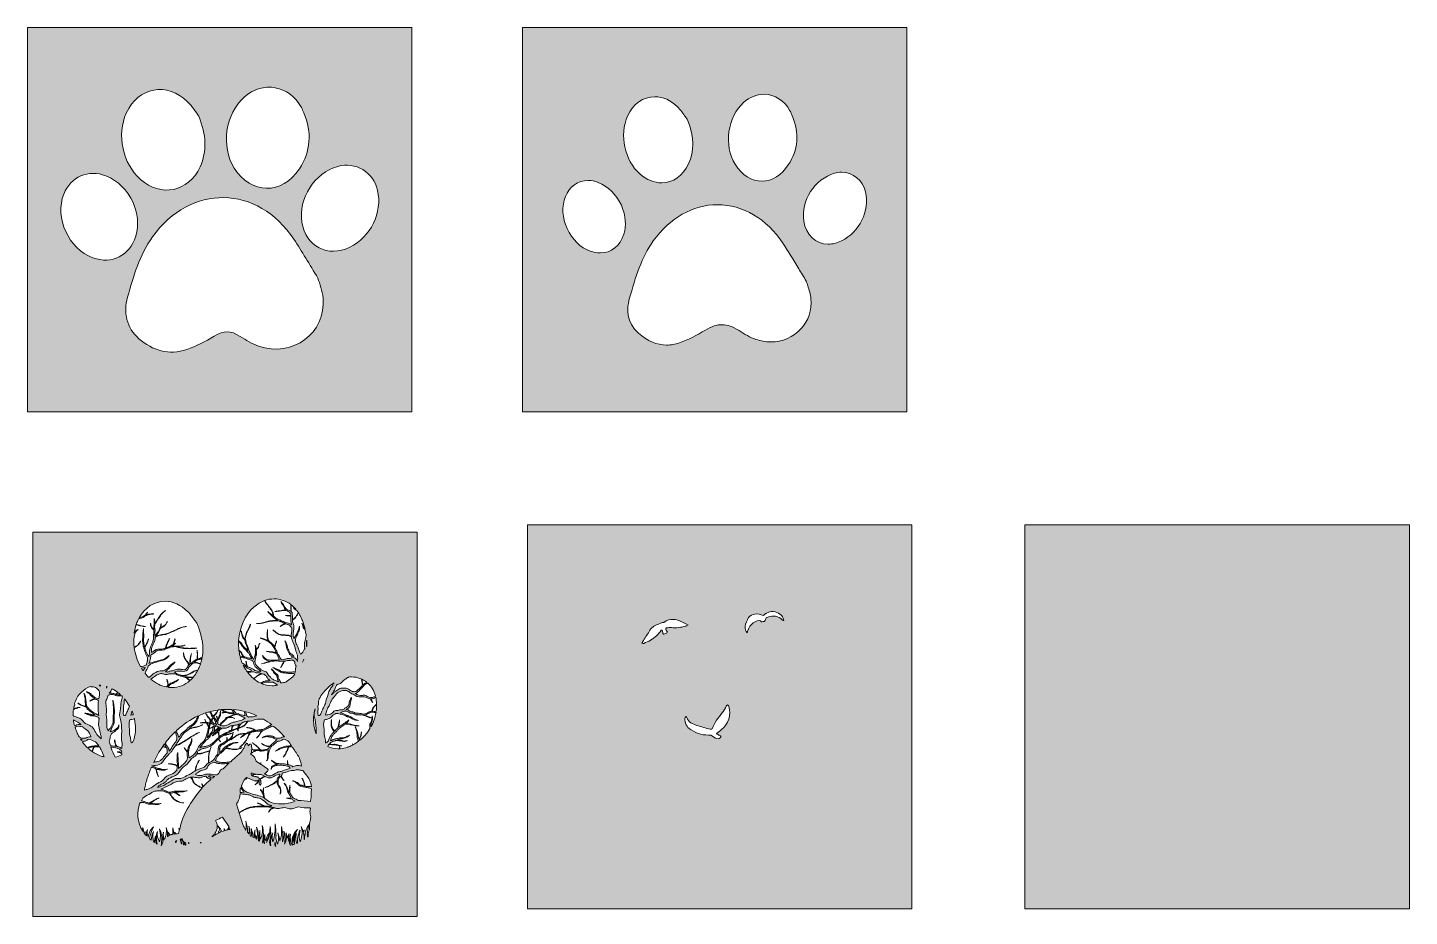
# Model space of a CAD drawing. Extents: x 259 to 1424, y -885 to -136.
import ezdxf

# ---------------------------------------------------------------- set-up
doc = ezdxf.new("R2010")
doc.units = 0
doc.header["$MEASUREMENT"] = 0
doc.layers.add('Layer 1', color=7, linetype='Continuous', lineweight=0)

# ---------------------------------------------------------------- blocks, each defined once
blk = doc.blocks.new('Block_0')
at = {"layer": 'Layer 1', "true_color": 0x222a39, "transparency": 33554687}
h = blk.add_hatch(color=179, dxfattribs=at)
h.dxf.hatch_style = 2
edge = h.paths.add_edge_path()
edge.add_spline(control_points=[(552.8, -712.2), (551.7, -712.9), (550.7, -712.2), (549.4, -712.1), (549.6, -711.8), (549.8, -711.4), (549.8, -711.1), (549.9, -710.5), (550, -710.1), (550.3, -709.6), (550.3, -709.6), (550.4, -709.5), (550.4, -709.4), (550.5, -709.3), (550.6, -709.2), (550.6, -709.1), (550.8, -708.9), (550.9, -708.7), (551.1, -708.6), (551.3, -708.2), (551.6, -707.9), (551.9, -707.7), (552.1, -707.4), (552.3, -707.2), (552.6, -706.9), (552.8, -706.7), (553, -706.6), (553.1, -706.4), (553.2, -708.3), (553.1, -710.3), (552.8, -712.2)], knot_values=[0, 0, 0, 0, 1, 1, 1, 2, 2, 2, 3, 3, 3, 4, 4, 4, 5, 5, 5, 6, 6, 6, 7, 7, 7, 8, 8, 8, 9, 9, 9, 10, 10, 10, 10], degree=3, periodic=0)
edge = h.paths.add_edge_path()
edge.add_spline(control_points=[(548.4, -725.4), (548.3, -724.8), (548.2, -724.2), (548.3, -723.7), (548.4, -723.3), (548.5, -723), (548.6, -722.6), (548.8, -722.3), (548.9, -721.9), (549.1, -721.5), (549.4, -720.5), (549.6, -719.5), (549.7, -718.6), (549.7, -717.7), (549.5, -716.9), (549.3, -716.2), (549.3, -716.4), (549.3, -716.6), (549.3, -716.9), (549.3, -717.2), (549.3, -717.5), (549.3, -718), (549.2, -718.8), (548.9, -719.9), (548.4, -721.3), (548.1, -722), (547.7, -722.5), (547.5, -723.3), (547.4, -723.8), (547.4, -724.4), (547.4, -725), (547.5, -725.6), (547.5, -726.1), (547.5, -726.7), (547.5, -726.7), (547.5, -726.9), (547.5, -726.9), (545.2, -730.7), (542.2, -734.2), (538.7, -737), (538.6, -736.9), (538.6, -736.8), (538.6, -736.7), (538.6, -736.7), (538.6, -736.6), (538.6, -736.5), (538.7, -736.3), (538.8, -736.1), (538.8, -736), (538.9, -735.5), (539.1, -735.1), (539.3, -734.7), (539.5, -734.4), (539.7, -734), (539.8, -733.6), (539.9, -733.2), (540, -732.9), (540.1, -732.5), (540.1, -732.2), (540.2, -731.9), (540.2, -731.5), (540.3, -730.7), (540.3, -729.9), (540.3, -729.5), (540.2, -729.8), (540.1, -730.4), (540, -731.5), (539.9, -731.8), (539.9, -732), (539.9, -732.3), (539.8, -732.5), (539.8, -732.7), (539.8, -732.9), (539.7, -733.1), (539.7, -733.3), (539.6, -733.5), (539.4, -733.9), (539.2, -734.2), (539.1, -734.5), (538.9, -734.9), (538.7, -735.3), (538.5, -735.7), (538.5, -735.9), (538.4, -736), (538.4, -736.1), (538.1, -735.2), (537.7, -734.3), (537.6, -733.4), (537.4, -732.6), (537.5, -731.8), (537.2, -730.7), (536.8, -728.5), (535.9, -726.6), (535, -725.3), (535.1, -725.6), (535.3, -726.2), (535.7, -727.2), (535.8, -727.6), (536, -728.2), (536.1, -728.8), (536.3, -729.4), (536.4, -730.1), (536.5, -730.9), (536.6, -731.8), (536.6, -732.5), (536.7, -733.3), (536.8, -734.4), (537.3, -735.8), (537.6, -736.9), (537.7, -737.2), (537.8, -737.4), (537.8, -737.6), (536.5, -738.6), (535.1, -739.5), (533.7, -740.3), (533.3, -740), (532.9, -739.8), (532.6, -739.7), (532.8, -739.8), (533.1, -740.1), (533.5, -740.4), (533, -740.7), (532.5, -740.9), (532, -741.2), (531, -741.7), (530, -742.1), (529, -742.5), (529, -742.4), (529.1, -742.3), (529.1, -742.3), (529, -742.3), (528.9, -742.4), (528.8, -742.5), (526.7, -743.3), (524.5, -743.7), (522.4, -743.9), (522.2, -743.1), (522, -742.4), (521.8, -741.8), (521.8, -742.1), (521.9, -742.7), (521.9, -743.6), (522, -743.7), (522, -743.8), (522, -743.9), (521.6, -743.9), (521.2, -743.9), (520.8, -743.9), (517.6, -743.9), (514.6, -743.2), (512, -741.9), (512.2, -741.3), (512.4, -740.7), (512.5, -740.6), (512.7, -740.5), (512.9, -740.3), (513, -740.2), (513.6, -740.3), (514.7, -740.5), (515.4, -740.6), (516.6, -740.7), (517.3, -740.3), (518.3, -740.6), (519.1, -740.8), (520.2, -741), (521.1, -741.2), (521.9, -741.4), (523.2, -741.6), (523.7, -741.4), (522.8, -741.3), (522, -741.2), (521.1, -740.9), (520.2, -740.7), (519.3, -740.4), (518.6, -740.2), (517.7, -739.9), (516.8, -740.3), (515.7, -740.2), (514.9, -740), (514.1, -739.9), (513.5, -739.7), (514.2, -739), (514.8, -738.4), (515.7, -738), (516.2, -737.7), (516.7, -737.5), (517.3, -737.4), (517.6, -737.3), (517.9, -737.2), (518.2, -737.1), (518.4, -737.1), (518.7, -737), (518.9, -736.9), (519.1, -736.9), (519.3, -737), (519.6, -736.9), (519.9, -736.9), (520.4, -737), (520.9, -737), (521.4, -737.1), (521.9, -737.1), (522.3, -737.2), (523.5, -737.3), (524.3, -737.5), (525.4, -737.8), (526.2, -738), (528.2, -737.3), (528.4, -737), (527.6, -737.2), (526.4, -737.6), (525.6, -737.4), (524.7, -737.1), (523.7, -736.9), (522.6, -736.7), (522.1, -736.6), (521.6, -736.6), (521.1, -736.5), (520.7, -736.5), (520.4, -736.4), (520, -736.4), (520.7, -736.1), (521.4, -735.8), (522, -735.6), (522.9, -735.4), (523.8, -735.5), (524.9, -735.3), (527.2, -734.7), (529.1, -733.4), (530.3, -732.3), (529.9, -732.3), (529.4, -733), (528.4, -733.4), (527.5, -733.9), (526.5, -734.3), (524.8, -734.6), (523.9, -734.7), (523.1, -734.7), (522.2, -734.8), (521.1, -735), (519.5, -735.2), (518.3, -735.6), (518, -735.7), (517.8, -735.8), (517.5, -735.9), (517.2, -736), (516.9, -736.1), (516.7, -736.2), (516.1, -736.3), (515.6, -736.6), (515.1, -736.8), (514.8, -736.9), (514.5, -737.1), (514.2, -737.2), (514.2, -737.1), (514.2, -737.1), (514.3, -737), (514.4, -736.5), (514.6, -736), (514.7, -735.6), (515, -734.7), (515.3, -733.9), (515.8, -733.1), (516.2, -732.4), (516.7, -731.7), (517.3, -731.2), (517.6, -730.9), (517.9, -730.6), (518.2, -730.3), (518.5, -730), (518.8, -729.8), (519.1, -729.5), (519.7, -728.9), (520.2, -728.3), (520.7, -727.8), (521.2, -727.2), (521.8, -726.7), (522.3, -726.2), (523.3, -725.5), (524.4, -724.9), (525.6, -724), (525.9, -723.8), (526.2, -723.5), (526.4, -723.3), (526.5, -723.3), (526.7, -723.3), (527, -723.2), (527.5, -723.1), (528.5, -723.2), (529.2, -723.2), (530.2, -723.3), (530.9, -723.5), (531.8, -723.8), (532.6, -724), (533.5, -724.2), (534.3, -724.3), (535, -724.4), (535.7, -724.5), (536.4, -724.6), (537, -724.7), (538.9, -724.7), (538.3, -724.6), (537.7, -724.5), (537.3, -724.5), (536.7, -724.4), (535.9, -724.2), (535.1, -724.1), (534.3, -723.9), (533.5, -723.8), (532.7, -723.6), (532.1, -723.4), (531.3, -723.1), (530.4, -722.9), (529.5, -722.8), (528.7, -722.7), (527.9, -722.6), (527.2, -722.6), (529, -721), (530.6, -719), (529.4, -719.8), (528.9, -720.3), (528.2, -720.8), (527.5, -721.3), (526.7, -721.9), (525.8, -722.5), (524.9, -723.2), (523.8, -723.9), (523, -724.3), (521.9, -725.1), (521.7, -725.2), (521.4, -725.5), (521.1, -725.7), (521.1, -725.6), (521.1, -725.5), (521.1, -725.4), (521.1, -724.9), (521.2, -724.6), (521.3, -724.2), (521.4, -723.8), (521.5, -723.4), (521.6, -723.1), (521.6, -722.7), (521.6, -722.4), (521.7, -722.1), (521.7, -721.8), (521.8, -721.5), (521.8, -721.2), (521.9, -720.5), (521.9, -719.8), (521.8, -719.4), (521.7, -719.6), (521.7, -720.2), (521.5, -721.2), (521.5, -721.4), (521.5, -721.7), (521.4, -721.9), (521.3, -722.2), (521.3, -722.6), (521.2, -723), (521.1, -723.3), (521, -723.7), (520.9, -724), (520.8, -724.4), (520.7, -724.8), (520.7, -725.2), (520.6, -725.6), (520.5, -726), (520.4, -726.3), (520.4, -726.3), (520.4, -726.3), (520.4, -726.3), (520.2, -726.5), (520.1, -726.6), (519.9, -726.8), (519.2, -727.4), (518.5, -728.1), (517.9, -728.7), (517.8, -728.8), (517.7, -728.9), (517.6, -729), (517.4, -728.7), (517.1, -728.1), (516.8, -727.8), (516.3, -727.2), (516.1, -726.8), (515.9, -726.2), (515.7, -726), (515.6, -725.7), (515.5, -725.5), (515.4, -725.2), (515.3, -725), (515.3, -724.7), (515.1, -724.2), (515, -723.8), (515, -723.3), (515, -722.9), (515, -722.5), (515, -722), (515.1, -721), (515.1, -719.9), (515, -719.3), (514.9, -719.7), (514.9, -720.5), (514.7, -722), (514.7, -722.5), (514.7, -722.8), (514.7, -723.2), (514.7, -723.7), (514.8, -724.3), (514.9, -724.8), (515, -725.1), (515, -725.4), (515.1, -725.6), (515.2, -725.9), (515.3, -726.1), (515.4, -726.3), (515.6, -726.9), (515.9, -727.4), (516.3, -727.9), (516.7, -728.4), (517, -728.9), (517.2, -729.4), (517.2, -729.4), (517.2, -729.4), (517.2, -729.4), (516.8, -729.8), (516.5, -730.1), (516.2, -730.5), (515.6, -731.1), (515.2, -731.7), (514.7, -732.4), (513.7, -733.9), (513, -735.6), (512.2, -737.4), (511.9, -738.1), (511.3, -738.5), (510.5, -738.9), (510.4, -738.9), (510.4, -738.9), (510.3, -739), (510.1, -738.8), (510, -738.4), (510, -738), (510, -736.2), (509.8, -734.7), (509.2, -733.1), (508.6, -731.3), (508.8, -729.4), (508.8, -727.6), (508.8, -724.9), (507.8, -721.9), (509.2, -719.4), (509.7, -719.2), (510.3, -719.3), (511, -719.2), (511.9, -719), (512.9, -718.5), (513.7, -718.1), (514.9, -717.4), (515.7, -716.1), (516.8, -715.3), (517.4, -714.9), (518.1, -714.3), (518.8, -714.2), (519.3, -714), (520, -714.1), (520.5, -714.1), (520.6, -714.1), (520.7, -714.1), (520.8, -714.1), (521.3, -714.3), (521.8, -714.6), (522.5, -714.7), (523.1, -714.8), (523.6, -714.9), (524.2, -715.1), (524.7, -715.2), (525.2, -715.4), (525.7, -715.6), (526.6, -715.9), (527.5, -716.6), (528.3, -716.9), (528.8, -717), (529.2, -717.2), (529.6, -717.3), (530.1, -717.4), (530.5, -717.6), (530.9, -717.7), (531.5, -718), (532, -718.5), (532.9, -718.9), (534.6, -719.7), (536.3, -719.9), (537.7, -720), (537.2, -719.7), (535.5, -719.5), (533.1, -718.2), (532.5, -717.8), (532.1, -717.4), (531.4, -717.1), (531, -716.9), (530.5, -716.7), (530, -716.5), (529.8, -716.4), (529.5, -716.3), (529.3, -716.2), (529, -716.1), (528.8, -716), (528.5, -715.9), (527.6, -715.6), (526.9, -715.1), (526.1, -714.7), (525.6, -714.5), (525.2, -714.3), (524.7, -714.1), (524.2, -713.9), (523.7, -713.7), (523.1, -713.5), (523, -713.4), (522.8, -713.4), (522.7, -713.3), (523.1, -713), (523.6, -712.8), (524.2, -712.7), (524.9, -712.5), (525.6, -712.6), (526.2, -712.1), (526.2, -712.1), (526.3, -712.1), (526.3, -712), (526.5, -712), (526.7, -712.1), (526.8, -712.1), (527.7, -712.2), (528.3, -712.3), (529.1, -712.8), (529.6, -713.1), (530.1, -713.7), (530.8, -713.8), (531.8, -713.9), (532.7, -713.7), (533.6, -714.3), (534.2, -714.6), (534.8, -715.1), (535.5, -715.2), (536.3, -715.3), (537.1, -715.2), (537.8, -715.2), (538.8, -715.2), (539.7, -715.1), (540.6, -715.3), (541.1, -715.5), (541.6, -715.6), (542.2, -715.6), (542.4, -715.7), (542.6, -715.8), (542.8, -715.8), (543.3, -715.9), (543.6, -716.1), (544, -716.2), (544.3, -716.4), (544.7, -716.6), (545, -716.7), (545.4, -716.8), (545.7, -716.9), (546, -717.1), (546.2, -717.2), (546.5, -717.3), (546.8, -717.4), (547.5, -717.7), (548.2, -717.9), (548.7, -717.9), (548.4, -717.8), (547.8, -717.6), (546.9, -717.2), (546.6, -717.1), (546.4, -717), (546.2, -716.9), (545.9, -716.8), (545.5, -716.6), (545.1, -716.5), (544.8, -716.3), (544.5, -716.1), (544.2, -716), (543.8, -715.8), (543.4, -715.6), (543, -715.5), (543, -715.5), (543, -715.5), (543, -715.5), (544.1, -715.2), (545.1, -714.7), (546.1, -714.2), (546.7, -713.9), (547.2, -713.6), (547.8, -713.3), (548.5, -713), (549.3, -713.1), (550, -713.1), (550.7, -713.1), (551.2, -713.5), (551.9, -713.4), (552.2, -713.3), (552.4, -713.3), (552.6, -713.2), (551.9, -717.5), (550.5, -721.6), (548.4, -725.4)], knot_values=[0, 0, 0, 0, 1, 1, 1, 2, 2, 2, 3, 3, 3, 4, 4, 4, 5, 5, 5, 6, 6, 6, 7, 7, 7, 8, 8, 8, 9, 9, 9, 10, 10, 10, 11, 11, 11, 12, 12, 12, 13, 13, 13, 14, 14, 14, 15, 15, 15, 16, 16, 16, 17, 17, 17, 18, 18, 18, 19, 19, 19, 20, 20, 20, 21, 21, 21, 22, 22, 22, 23, 23, 23, 24, 24, 24, 25, 25, 25, 26, 26, 26, 27, 27, 27, 28, 28, 28, 29, 29, 29, 30, 30, 30, 31, 31, 31, 32, 32, 32, 33, 33, 33, 34, 34, 34, 35, 35, 35, 36, 36, 36, 37, 37, 37, 38, 38, 38, 39, 39, 39, 40, 40, 40, 41, 41, 41, 42, 42, 42, 43, 43, 43, 44, 44, 44, 45, 45, 45, 46, 46, 46, 47, 47, 47, 48, 48, 48, 49, 49, 49, 50, 50, 50, 51, 51, 51, 52, 52, 52, 53, 53, 53, 54, 54, 54, 55, 55, 55, 56, 56, 56, 57, 57, 57, 58, 58, 58, 59, 59, 59, 60, 60, 60, 61, 61, 61, 62, 62, 62, 63, 63, 63, 64, 64, 64, 65, 65, 65, 66, 66, 66, 67, 67, 67, 68, 68, 68, 69, 69, 69, 70, 70, 70, 71, 71, 71, 72, 72, 72, 73, 73, 73, 74, 74, 74, 75, 75, 75, 76, 76, 76, 77, 77, 77, 78, 78, 78, 79, 79, 79, 80, 80, 80, 81, 81, 81, 82, 82, 82, 83, 83, 83, 84, 84, 84, 85, 85, 85, 86, 86, 86, 87, 87, 87, 88, 88, 88, 89, 89, 89, 90, 90, 90, 91, 91, 91, 92, 92, 92, 93, 93, 93, 94, 94, 94, 95, 95, 95, 96, 96, 96, 97, 97, 97, 98, 98, 98, 99, 99, 99, 100, 100, 100, 101, 101, 101, 102, 102, 102, 103, 103, 103, 104, 104, 104, 105, 105, 105, 106, 106, 106, 107, 107, 107, 108, 108, 108, 109, 109, 109, 110, 110, 110, 111, 111, 111, 112, 112, 112, 113, 113, 113, 114, 114, 114, 115, 115, 115, 116, 116, 116, 117, 117, 117, 118, 118, 118, 119, 119, 119, 120, 120, 120, 121, 121, 121, 122, 122, 122, 123, 123, 123, 124, 124, 124, 125, 125, 125, 126, 126, 126, 127, 127, 127, 128, 128, 128, 129, 129, 129, 130, 130, 130, 131, 131, 131, 132, 132, 132, 133, 133, 133, 134, 134, 134, 135, 135, 135, 136, 136, 136, 137, 137, 137, 138, 138, 138, 139, 139, 139, 140, 140, 140, 141, 141, 141, 142, 142, 142, 143, 143, 143, 144, 144, 144, 145, 145, 145, 146, 146, 146, 147, 147, 147, 148, 148, 148, 149, 149, 149, 150, 150, 150, 151, 151, 151, 152, 152, 152, 153, 153, 153, 154, 154, 154, 155, 155, 155, 156, 156, 156, 157, 157, 157, 158, 158, 158, 159, 159, 159, 160, 160, 160, 161, 161, 161, 162, 162, 162, 163, 163, 163, 164, 164, 164, 165, 165, 165, 166, 166, 166, 167, 167, 167, 168, 168, 168, 169, 169, 169, 170, 170, 170, 171, 171, 171, 172, 172, 172, 173, 173, 173, 174, 174, 174, 175, 175, 175, 176, 176, 176, 177, 177, 177, 178, 178, 178, 179, 179, 179, 180, 180, 180, 181, 181, 181, 182, 182, 182, 183, 183, 183, 184, 184, 184, 185, 185, 185, 186, 186, 186, 187, 187, 187, 188, 188, 188, 189, 189, 189, 190, 190, 190, 191, 191, 191, 192, 192, 192, 193, 193, 193, 194, 194, 194, 195, 195, 195, 196, 196, 196, 197, 197, 197, 198, 198, 198, 199, 199, 199, 200, 200, 200, 201, 201, 201, 202, 202, 202, 202], degree=3, periodic=0)
edge = h.paths.add_edge_path()
edge.add_spline(control_points=[(334.3, -743.4), (335.2, -743.7), (336.2, -744.1), (336.9, -744.7), (337.6, -745.2), (338.1, -745.8), (338.4, -746.4), (338.4, -746.5), (338.4, -746.7), (338.4, -746.8), (338.3, -746.8), (338.3, -746.9), (338.2, -746.9), (338.1, -746.9), (337.5, -746.6), (336.7, -746.5), (336, -746.5), (335.3, -746.8), (334.8, -746.5), (334.4, -746.6), (335.1, -747.2), (336.8, -747.2), (337.4, -747.2), (337.7, -748.3), (338.3, -748.2), (338.3, -748.5), (338.3, -748.7), (338.3, -749), (336.6, -749.9), (334.8, -750.6), (332.8, -750.9), (331.7, -749), (330.1, -746.2), (329.2, -742.5), (330.9, -742.7), (332.5, -742.9), (334.3, -743.4)], knot_values=[0, 0, 0, 0, 1, 1, 1, 2, 2, 2, 3, 3, 3, 4, 4, 4, 5, 5, 5, 6, 6, 6, 7, 7, 7, 8, 8, 8, 9, 9, 9, 10, 10, 10, 11, 11, 11, 12, 12, 12, 12], degree=3, periodic=0)
edge = h.paths.add_edge_path()
edge.add_spline(control_points=[(327.7, -737.3), (327.8, -736.4), (328.5, -735.2), (328.5, -734.5), (328.5, -733.6), (329, -731.4), (330.6, -730.4), (331.2, -730.1), (331.8, -729.7), (332.4, -729.3), (332.9, -728.9), (333.3, -728.4), (333.7, -728), (333.9, -727.9), (334.1, -727.7), (334.4, -727.6), (334.6, -727.4), (334.8, -727.3), (335, -727), (335.8, -726), (336, -724.7), (335.9, -723.8), (335.9, -723.9), (335.8, -724), (335.8, -724.2), (335.7, -724.4), (335.6, -724.6), (335.5, -724.8), (335.4, -725.3), (335, -726), (334.4, -726.6), (334, -726.9), (333.7, -727), (333.3, -727.3), (332.8, -727.6), (332.3, -728.2), (331.8, -728.5), (331.2, -728.8), (330.7, -728.9), (330.1, -729), (329.6, -729.2), (329, -729.4), (328.4, -729.7), (328.9, -728.5), (329.5, -727.4), (330.1, -726.1), (330.3, -725.7), (330.5, -725.3), (330.7, -724.9), (330.9, -724.5), (331.1, -724.1), (331.2, -723.6), (331.4, -723.2), (331.6, -722.8), (331.7, -722.3), (331.7, -722), (331.8, -721.8), (331.8, -721.6), (331.8, -721.4), (331.9, -721.1), (331.9, -720.9), (331.9, -720.5), (332, -720), (332, -719.6), (332, -719.2), (332, -718.8), (332, -718.4), (332, -718), (332, -717.6), (332, -717.2), (332, -716.8), (331.9, -716.4), (332, -716), (332, -714.7), (332.1, -713.5), (332.1, -711.8), (331.9, -708.3), (331.3, -705.4), (330.8, -703), (330.8, -703.5), (330.9, -704.5), (331, -706), (331.1, -707.5), (331.3, -709.5), (331.3, -711.9), (331.3, -712.6), (331.3, -713.2), (331.2, -713.8), (331.2, -714.3), (331.2, -714.9), (331.1, -715.6), (331.1, -716), (331.1, -716.4), (331.1, -716.9), (331.1, -717.3), (331.1, -717.8), (331.1, -718.3), (331.1, -719.3), (331, -720.3), (330.9, -721.1), (330.7, -722.9), (330, -724.3), (329.3, -725.6), (328.6, -727), (327.5, -727.2), (326.8, -728.8), (326.3, -727.6), (326, -727.5), (325.8, -726.1), (325.4, -723.2), (325.8, -720.1), (325.4, -717.2), (325, -714.2), (325.7, -711.3), (325.2, -708.3), (324.9, -706.8), (324.8, -705.2), (324.8, -703.7), (325.1, -703.2), (325.4, -702.5), (325.6, -702.2), (326.1, -701), (326.4, -699.8), (326.9, -698.7), (327.3, -698.6), (327.7, -698.5), (328.1, -698.4), (328.7, -698.2), (329.2, -698.1), (329.8, -698.1), (330.3, -698.1), (330.9, -698.2), (331.5, -698.3), (331.9, -698.4), (332.4, -698.6), (332.9, -698.8), (333.2, -698.9), (333.4, -699), (333.7, -699.1), (334, -699.1), (334.2, -699.2), (334.5, -699.2), (334.7, -699.3), (335, -699.3), (335.3, -699.3), (335.5, -699.3), (335.8, -699.3), (336, -699.3), (336.3, -699.3), (336.5, -699.3), (336.7, -699.2), (337, -699.2), (337.2, -699.2), (337.5, -699.2), (337.7, -699.2), (337.8, -699.2), (338, -699.2), (338.1, -699.2), (338.2, -699.2), (338.2, -699.2), (338.2, -699.2), (338.3, -699.2), (338.3, -699.2), (338.5, -699.5), (338.7, -699.7), (339, -700), (338.8, -700.7), (338.7, -701.3), (338.3, -702.1), (337.8, -703.4), (337.7, -704.3), (337.6, -705.7), (337.5, -707.1), (337.3, -708.8), (337.2, -710.2), (337.1, -712.6), (335.8, -714.5), (336.6, -716.9), (337.6, -720), (337.9, -723.5), (338.2, -726.7), (338.5, -730.5), (337.6, -734.4), (338.4, -738.1), (338.8, -740), (338.4, -741.9), (338.3, -743.8), (338, -743.6), (337.8, -743.4), (337.5, -743.3), (336.7, -742.8), (335.9, -742.4), (335, -742.2), (334.6, -742.1), (334.6, -742.1), (334.3, -742.1), (334.2, -741.8), (333.9, -741.5), (333.8, -741.2), (333.6, -740.9), (333.3, -740.6), (333.2, -740.2), (333.1, -740), (333, -739.6), (332.9, -739.4), (332.8, -739.1), (332.7, -738.8), (332.7, -738.6), (332.6, -738.4), (332.6, -738.1), (332.6, -737.9), (332.5, -737.6), (332.5, -737.3), (332.4, -737), (332.4, -736.8), (332.4, -736.6), (332.3, -736.4), (332.3, -736.6), (332.3, -737.1), (332.3, -737.9), (332.4, -738.2), (332.4, -738.3), (332.5, -738.5), (332.5, -738.8), (332.6, -739.1), (332.7, -739.4), (332.7, -739.7), (332.8, -740), (332.9, -740.3), (332.9, -740.6), (333, -740.9), (333.2, -741.2), (333.3, -741.5), (333.3, -741.7), (333.4, -741.9), (332.7, -741.8), (332.1, -741.7), (331.5, -741.7), (330.7, -741.6), (329.8, -741.5), (328.9, -741.5), (328.4, -740), (328, -738.7), (327.7, -737.3)], knot_values=[0, 0, 0, 0, 1, 1, 1, 2, 2, 2, 3, 3, 3, 4, 4, 4, 5, 5, 5, 6, 6, 6, 7, 7, 7, 8, 8, 8, 9, 9, 9, 10, 10, 10, 11, 11, 11, 12, 12, 12, 13, 13, 13, 14, 14, 14, 15, 15, 15, 16, 16, 16, 17, 17, 17, 18, 18, 18, 19, 19, 19, 20, 20, 20, 21, 21, 21, 22, 22, 22, 23, 23, 23, 24, 24, 24, 25, 25, 25, 26, 26, 26, 27, 27, 27, 28, 28, 28, 29, 29, 29, 30, 30, 30, 31, 31, 31, 32, 32, 32, 33, 33, 33, 34, 34, 34, 35, 35, 35, 36, 36, 36, 37, 37, 37, 38, 38, 38, 39, 39, 39, 40, 40, 40, 41, 41, 41, 42, 42, 42, 43, 43, 43, 44, 44, 44, 45, 45, 45, 46, 46, 46, 47, 47, 47, 48, 48, 48, 49, 49, 49, 50, 50, 50, 51, 51, 51, 52, 52, 52, 53, 53, 53, 54, 54, 54, 55, 55, 55, 56, 56, 56, 57, 57, 57, 58, 58, 58, 59, 59, 59, 60, 60, 60, 61, 61, 61, 62, 62, 62, 63, 63, 63, 64, 64, 64, 65, 65, 65, 66, 66, 66, 67, 67, 67, 68, 68, 68, 69, 69, 69, 70, 70, 70, 71, 71, 71, 72, 72, 72, 73, 73, 73, 74, 74, 74, 75, 75, 75, 76, 76, 76, 77, 77, 77, 78, 78, 78, 79, 79, 79, 80, 80, 80, 81, 81, 81, 81], degree=3, periodic=0)
edge = h.paths.add_edge_path()
edge.add_spline(control_points=[(320.2, -749.8), (317.8, -749), (315.5, -747.8), (313.4, -746.3), (313.6, -746), (313.7, -745.7), (313.8, -745.4), (314.1, -744.9), (314.3, -744.3), (314.4, -743.7), (314.6, -743.2), (314.9, -742.7), (315.2, -742.4), (315.2, -742.4), (315.2, -742.4), (315.3, -742.3), (315.4, -742.3), (315.6, -742.3), (315.8, -742.3), (315.8, -742.3), (316.8, -742.3), (316.8, -742.3), (317.6, -742.3), (318.5, -742.2), (319.5, -742.2), (319.9, -742.7), (320.2, -743.3), (320.5, -743.9), (320.9, -744.7), (321.7, -747), (322.7, -748.7), (322.8, -749.5), (323.1, -750.1), (323.5, -750.7), (322.4, -750.5), (321.3, -750.2), (320.2, -749.8)], knot_values=[0, 0, 0, 0, 1, 1, 1, 2, 2, 2, 3, 3, 3, 4, 4, 4, 5, 5, 5, 6, 6, 6, 7, 7, 7, 8, 8, 8, 9, 9, 9, 10, 10, 10, 11, 11, 11, 12, 12, 12, 12], degree=3, periodic=0)
edge = h.paths.add_edge_path()
edge.add_spline(control_points=[(309.6, -743.3), (310.6, -742.9), (311.7, -742.7), (312.9, -742.5), (313.5, -742.4), (314.1, -742.4), (314.7, -742.3), (314.7, -742.4), (314.7, -742.4), (314.7, -742.4), (314.6, -742.5), (314.5, -742.6), (314.4, -742.7), (314.3, -743), (314.2, -743.3), (314.1, -743.5), (314, -744.2), (313.8, -744.6), (313.6, -745.2), (313.4, -745.5), (313.3, -745.8), (313.2, -746.1), (311.9, -745.3), (310.7, -744.3), (309.6, -743.3)], knot_values=[0, 0, 0, 0, 1, 1, 1, 2, 2, 2, 3, 3, 3, 4, 4, 4, 5, 5, 5, 6, 6, 6, 7, 7, 7, 8, 8, 8, 8], degree=3, periodic=0)
edge = h.paths.add_edge_path()
edge.add_spline(control_points=[(305.1, -738.1), (305.2, -738), (305.3, -737.9), (305.5, -737.8), (306.3, -737.5), (307.2, -737.6), (308, -737.3), (308.9, -736.9), (309.5, -736.2), (310.5, -735.9), (311.9, -735.5), (314.3, -737.3), (316.2, -738.1), (317.2, -739.1), (318.1, -740.2), (318.9, -741.3), (318.3, -741.4), (317.8, -741.4), (317.2, -741.4), (315.8, -741.5), (314.5, -741.4), (312.7, -741.8), (311.4, -742), (310.2, -742.4), (309.2, -742.8), (307.7, -741.4), (306.3, -739.8), (305.1, -738.1)], knot_values=[0, 0, 0, 0, 1, 1, 1, 2, 2, 2, 3, 3, 3, 4, 4, 4, 5, 5, 5, 6, 6, 6, 7, 7, 7, 8, 8, 8, 9, 9, 9, 9], degree=3, periodic=0)
edge = h.paths.add_edge_path()
edge.add_spline(control_points=[(303.4, -735.6), (303.9, -735.9), (304.5, -736.2), (305.2, -736.3), (304.8, -736.5), (304.5, -736.7), (304.2, -736.9), (303.9, -736.5), (303.7, -736.1), (303.4, -735.6)], knot_values=[0, 0, 0, 0, 1, 1, 1, 2, 2, 2, 3, 3, 3, 3], degree=3, periodic=0)
edge = h.paths.add_edge_path()
edge.add_spline(control_points=[(302.3, -733.8), (301.8, -732.9), (301.3, -731.9), (300.8, -730.8), (300.1, -729.2), (299.4, -727.5), (298.9, -725.8), (298.9, -725.8), (299, -725.8), (299, -725.7), (299.2, -725.7), (299.4, -725.6), (299.6, -725.5), (299.9, -725.4), (300.1, -725.3), (300.3, -725.2), (301.1, -724.9), (302, -724.9), (302.9, -725), (303.7, -725.1), (304.5, -725.3), (305.2, -725.4), (305.3, -725.5), (305.3, -725.5), (305.4, -725.5), (305.7, -725.8), (306, -726.1), (306.5, -726.4), (307.9, -727.5), (309.3, -728.4), (310.5, -729.8), (311.4, -730.9), (311.5, -732.3), (312.3, -733.6), (312.3, -733.7), (312.4, -733.8), (312.4, -733.8), (310.3, -733.6), (309.1, -734.3), (307.9, -735.1), (307.8, -735), (307.7, -735), (307.6, -735), (307.4, -735), (307.3, -735), (307.1, -735), (307, -735), (306.8, -735), (306.6, -735), (306.5, -735), (306.3, -735), (306.1, -735), (306, -735), (305.9, -735), (305.9, -735), (305.9, -735), (305.7, -735), (305.7, -735), (305.7, -735), (305.7, -735), (305.7, -735), (304.7, -735.1), (304, -734.9), (303.1, -734.4), (302.9, -734.2), (302.6, -734), (302.3, -733.8)], knot_values=[0, 0, 0, 0, 1, 1, 1, 2, 2, 2, 3, 3, 3, 4, 4, 4, 5, 5, 5, 6, 6, 6, 7, 7, 7, 8, 8, 8, 9, 9, 9, 10, 10, 10, 11, 11, 11, 12, 12, 12, 13, 13, 13, 14, 14, 14, 15, 15, 15, 16, 16, 16, 17, 17, 17, 18, 18, 18, 19, 19, 19, 20, 20, 20, 21, 21, 21, 22, 22, 22, 22], degree=3, periodic=0)
edge = h.paths.add_edge_path()
edge.add_spline(control_points=[(298.6, -724.6), (298.1, -722.9), (297.8, -721.3), (297.5, -719.6), (298.5, -720.2), (299.7, -720.7), (300.2, -720.9), (301.4, -721.6), (302.8, -722.2), (303.6, -723.3), (303.7, -723.4), (303.8, -723.5), (303.8, -723.6), (303.8, -723.6), (303.8, -723.6), (303.8, -723.6), (303.4, -723.5), (303.1, -723.5), (302.7, -723.5), (302.3, -723.5), (301.9, -723.5), (301.5, -723.5), (301, -723.6), (300.6, -723.7), (300.2, -723.8), (299.9, -724), (299.6, -724), (299.4, -724.2), (299.1, -724.3), (298.9, -724.4), (298.7, -724.5), (298.6, -724.6), (298.6, -724.6), (298.6, -724.6)], knot_values=[0, 0, 0, 0, 1, 1, 1, 2, 2, 2, 3, 3, 3, 4, 4, 4, 5, 5, 5, 6, 6, 6, 7, 7, 7, 8, 8, 8, 9, 9, 9, 10, 10, 10, 11, 11, 11, 11], degree=3, periodic=0)
edge = h.paths.add_edge_path()
edge.add_spline(control_points=[(297.5, -710.8), (297.7, -710.7), (297.9, -710.6), (298.1, -710.5), (298.4, -710.3), (298.9, -710.2), (299.2, -710), (299.6, -709.9), (299.9, -709.8), (300.2, -709.7), (300.5, -709.6), (300.8, -709.5), (301.1, -709.4), (301.9, -709.3), (302.6, -709.1), (303.1, -709), (302.8, -708.9), (302.2, -709), (301.1, -709.2), (300.8, -709.2), (300.6, -709.4), (300.3, -709.4), (299.9, -709.5), (299.5, -709.6), (299.1, -709.7), (298.8, -709.9), (298.4, -710), (298, -710.1), (297.9, -710.1), (297.8, -710.2), (297.8, -710.2), (297.9, -710), (297.9, -709.8), (298, -709.5), (298, -709.2), (297.9, -708.8), (298, -708.5), (298.1, -708.2), (298.4, -708), (298.5, -707.6), (298.7, -707), (298.7, -706.5), (298.5, -705.9), (298.7, -705.2), (299, -704.5), (299.2, -703.9), (301.6, -697.8), (306.1, -693.4), (311.7, -691.4), (311.7, -691.4), (311.7, -691.4), (311.7, -691.4), (312, -691.5), (312.3, -691.6), (312.7, -691.6), (313.9, -691.5), (315, -691.6), (316.1, -692.2), (317.3, -692.8), (319.4, -694.7), (319.6, -696.1), (319.7, -697.6), (319.3, -699.3), (318.9, -701.7), (318.7, -701.6), (318.5, -701.6), (318.3, -701.5), (317.4, -701.4), (316.8, -701.2), (316, -700.8), (315.8, -700.7), (315.5, -700.4), (315.3, -700.2), (315.3, -700.2), (315.1, -700), (315.1, -700), (315.1, -700), (315, -699.9), (315, -699.9), (315, -699.9), (315, -699.9), (314.9, -699.9), (314.9, -699.8), (314.9, -699.8), (314.8, -699.8), (314.7, -699.7), (314.6, -699.6), (314.4, -699.5), (314.2, -699.4), (313.9, -699.2), (313.6, -699), (313.3, -698.9), (313.1, -698.7), (312.8, -698.5), (312.5, -698.2), (312.3, -697.7), (311.8, -697.3), (311.5, -697), (311.2, -696.8), (310.9, -696.7), (310.6, -696.5), (310.3, -696.3), (310, -696.2), (309.4, -696), (308.8, -696), (308.3, -695.9), (308.5, -696.1), (308.9, -696.2), (309.4, -696.4), (309.9, -696.7), (310.6, -697.1), (311.3, -697.8), (311.6, -698.2), (311.8, -698.6), (312.2, -699), (312.4, -699.3), (312.7, -699.5), (313, -699.7), (313.2, -699.8), (313.3, -700), (313.5, -700.1), (313.7, -700.2), (313.9, -700.3), (314, -700.4), (314.1, -700.5), (314.3, -700.6), (314.4, -700.7), (314.5, -700.8), (314.7, -700.9), (314.8, -701), (315, -701.2), (315.3, -701.4), (315.5, -701.6), (315.2, -701.7), (315, -701.8), (314.7, -701.9), (314.4, -702), (314.1, -702.1), (313.9, -702.2), (313.6, -702.3), (313.4, -702.5), (313.2, -702.6), (313, -702.6), (312.8, -702.7), (312.6, -702.8), (312.1, -703.1), (311.7, -703.5), (311.5, -703.7), (311.7, -703.6), (312, -703.4), (312.7, -703), (312.9, -703), (313, -702.8), (313.2, -702.8), (313.5, -702.7), (313.7, -702.6), (314, -702.4), (314.2, -702.3), (314.5, -702.3), (314.7, -702.2), (315, -702.2), (315.3, -702), (315.6, -702), (315.7, -701.9), (315.8, -701.9), (315.9, -701.9), (316.5, -702.2), (317, -702.5), (317.7, -702.7), (318, -702.9), (318.3, -703), (318.6, -703.2), (318.4, -705.3), (318.2, -707.8), (318.4, -710.9), (318.6, -713.1), (318.7, -714.1), (318.9, -715.9), (318, -715.3), (317.3, -714.9), (316.6, -714.5), (315.8, -714.1), (315.2, -713.8), (314.4, -713.3), (313.2, -712.5), (312, -711.5), (311, -710.6), (310.5, -710.1), (310, -709.7), (309.6, -709.2), (309.3, -708.7), (308.9, -708.2), (308.7, -707.6), (308.4, -706.6), (308.4, -705.6), (308.2, -704.3), (308.1, -702.8), (307.9, -701.5), (307.6, -700.2), (307.3, -699), (306.9, -697.9), (306.3, -697), (306.4, -697.5), (306.8, -698.3), (307, -699.5), (307.1, -700.1), (307.2, -700.8), (307.3, -701.6), (307.4, -702.4), (307.4, -703.4), (307.5, -704.4), (307.6, -705.5), (307.6, -706.4), (307.8, -707.5), (307.9, -707.8), (308, -708), (308.1, -708.3), (307.9, -708.2), (307.6, -708.1), (307.4, -708.1), (306.9, -708), (306.6, -707.9), (306.1, -707.7), (305.7, -707.6), (305.3, -707.4), (304.9, -707.3), (304.5, -707.1), (304.2, -707), (303.9, -706.9), (303.6, -706.8), (303.3, -706.6), (303, -706.4), (302.3, -706.1), (301.6, -705.6), (301.3, -705.3), (301.4, -705.6), (301.9, -706.1), (302.9, -706.6), (303.2, -706.8), (303.4, -706.9), (303.7, -707), (304, -707.2), (304.4, -707.4), (304.8, -707.5), (305.2, -707.7), (305.6, -707.8), (305.9, -708), (306.3, -708.2), (306.8, -708.3), (307.2, -708.4), (307.7, -708.5), (308, -708.7), (308.4, -708.8), (308.5, -709.1), (308.7, -709.4), (308.8, -709.6), (309.3, -710.4), (310, -711), (310.6, -711.5), (311.7, -712.5), (312.8, -713.3), (313.9, -714), (314.5, -714.5), (315.2, -714.9), (315.8, -715.4), (315.6, -715.3), (315.3, -715.3), (315.1, -715.3), (314.7, -715.2), (314.3, -715.2), (313.9, -715.2), (313.6, -715.3), (313.2, -715.2), (312.9, -715.2), (312.6, -715.1), (312.3, -715), (312, -714.9), (311.8, -714.8), (311.5, -714.7), (311.1, -714.6), (310.8, -714.5), (310.4, -714.4), (310, -714.3), (309.7, -714.2), (309.3, -714.2), (309, -714.1), (308.3, -714), (307.6, -714), (307.1, -713.9), (307.3, -714.1), (307.7, -714.2), (308.4, -714.4), (308.7, -714.5), (309.1, -714.7), (309.5, -714.8), (309.7, -714.9), (309.9, -715), (310.2, -715.1), (310.4, -715.1), (310.7, -715.2), (310.9, -715.3), (311.2, -715.4), (311.5, -715.5), (311.7, -715.7), (312, -715.8), (312.2, -715.9), (312.5, -716), (312.9, -716.1), (313.3, -716.1), (313.8, -716.1), (314.2, -716.2), (314.7, -716.2), (315.1, -716.2), (315.5, -716.3), (315.9, -716.4), (316.2, -716.5), (316.6, -716.6), (316.9, -716.7), (317.2, -716.9), (317.6, -717), (318, -717.2), (318.4, -717.3), (318.6, -717.6), (318.9, -717.9), (319.1, -718.3), (319.2, -720), (318.5, -722.3), (318.8, -724.1), (318.9, -725.1), (319.4, -726.8), (319.5, -727.8), (320, -732.1), (321.1, -731.8), (320.9, -735.4), (319.2, -733.8), (317.3, -732.6), (316.3, -730.3), (315.4, -728.5), (314.8, -726.9), (313.3, -725.5), (312.1, -724.5), (310.5, -724), (309.1, -723.2), (307.2, -722.3), (306.1, -721.2), (304.7, -719.6), (303.7, -718.5), (303.1, -718.1), (301.7, -717.7), (301.5, -717.7), (300.9, -717.5), (300.2, -717.3), (300.3, -717.3), (300.3, -717.3), (300.3, -717.2), (299.4, -717), (298.1, -716.4), (297.2, -715.9), (297.2, -714.1), (297.3, -712.4), (297.5, -710.8)], knot_values=[0, 0, 0, 0, 1, 1, 1, 2, 2, 2, 3, 3, 3, 4, 4, 4, 5, 5, 5, 6, 6, 6, 7, 7, 7, 8, 8, 8, 9, 9, 9, 10, 10, 10, 11, 11, 11, 12, 12, 12, 13, 13, 13, 14, 14, 14, 15, 15, 15, 16, 16, 16, 17, 17, 17, 18, 18, 18, 19, 19, 19, 20, 20, 20, 21, 21, 21, 22, 22, 22, 23, 23, 23, 24, 24, 24, 25, 25, 25, 26, 26, 26, 27, 27, 27, 28, 28, 28, 29, 29, 29, 30, 30, 30, 31, 31, 31, 32, 32, 32, 33, 33, 33, 34, 34, 34, 35, 35, 35, 36, 36, 36, 37, 37, 37, 38, 38, 38, 39, 39, 39, 40, 40, 40, 41, 41, 41, 42, 42, 42, 43, 43, 43, 44, 44, 44, 45, 45, 45, 46, 46, 46, 47, 47, 47, 48, 48, 48, 49, 49, 49, 50, 50, 50, 51, 51, 51, 52, 52, 52, 53, 53, 53, 54, 54, 54, 55, 55, 55, 56, 56, 56, 57, 57, 57, 58, 58, 58, 59, 59, 59, 60, 60, 60, 61, 61, 61, 62, 62, 62, 63, 63, 63, 64, 64, 64, 65, 65, 65, 66, 66, 66, 67, 67, 67, 68, 68, 68, 69, 69, 69, 70, 70, 70, 71, 71, 71, 72, 72, 72, 73, 73, 73, 74, 74, 74, 75, 75, 75, 76, 76, 76, 77, 77, 77, 78, 78, 78, 79, 79, 79, 80, 80, 80, 81, 81, 81, 82, 82, 82, 83, 83, 83, 84, 84, 84, 85, 85, 85, 86, 86, 86, 87, 87, 87, 88, 88, 88, 89, 89, 89, 90, 90, 90, 91, 91, 91, 92, 92, 92, 93, 93, 93, 94, 94, 94, 95, 95, 95, 96, 96, 96, 97, 97, 97, 98, 98, 98, 99, 99, 99, 100, 100, 100, 101, 101, 101, 102, 102, 102, 103, 103, 103, 104, 104, 104, 105, 105, 105, 106, 106, 106, 107, 107, 107, 108, 108, 108, 109, 109, 109, 110, 110, 110, 111, 111, 111, 112, 112, 112, 113, 113, 113, 114, 114, 114, 115, 115, 115, 116, 116, 116, 117, 117, 117, 118, 118, 118, 119, 119, 119, 120, 120, 120, 120], degree=3, periodic=0)
edge = h.paths.add_edge_path()
edge.add_spline(control_points=[(320.5, -690.3), (320.5, -690.6), (320.5, -690.9), (320.4, -691.2), (320, -691), (319.7, -690.6), (319.3, -690.3), (319.7, -690.3), (320.1, -690.3), (320.5, -690.3)], knot_values=[0, 0, 0, 0, 1, 1, 1, 2, 2, 2, 3, 3, 3, 3], degree=3, periodic=0)
edge = h.paths.add_edge_path()
edge.add_spline(control_points=[(325.4, -692.1), (325.5, -691.9), (325.6, -691.7), (325.6, -691.4), (325.7, -691.4), (325.8, -691.5), (325.9, -691.5), (325.8, -691.7), (325.8, -691.8), (325.7, -692), (325.6, -692.2), (325.5, -692.5), (325.4, -692.7), (325.4, -692.7), (325.4, -692.1), (325.4, -692.1)], knot_values=[0, 0, 0, 0, 1, 1, 1, 2, 2, 2, 3, 3, 3, 4, 4, 4, 5, 5, 5, 5], degree=3, periodic=0)
edge = h.paths.add_edge_path()
edge.add_spline(control_points=[(330.1, -693.3), (331.9, -694.2), (333.5, -695.3), (335.1, -696.5), (335, -696.6), (334.8, -696.7), (334.7, -696.8), (334.5, -697), (334.2, -697.3), (333.9, -697.5), (333.7, -697.6), (333.6, -697.7), (333.4, -697.8), (333.3, -697.8), (333.2, -697.9), (333.2, -697.9), (333.1, -697.9), (333.1, -697.9), (333, -697.9), (332.6, -697.7), (332.1, -697.6), (331.7, -697.4), (330.6, -697.1), (329.5, -696.9), (328.1, -697), (328, -697), (327.9, -697), (327.8, -697.1), (328.7, -695.8), (329.5, -694.7), (330.1, -693.3)], knot_values=[0, 0, 0, 0, 1, 1, 1, 2, 2, 2, 3, 3, 3, 4, 4, 4, 5, 5, 5, 6, 6, 6, 7, 7, 7, 8, 8, 8, 9, 9, 9, 10, 10, 10, 10], degree=3, periodic=0)
edge = h.paths.add_edge_path()
edge.add_spline(control_points=[(337.3, -698.3), (336.9, -698.4), (336.5, -698.4), (336.1, -698.4), (335.8, -698.4), (335.5, -698.4), (335.3, -698.4), (335, -698.3), (334.7, -698.3), (334.5, -698.2), (334.2, -698.2), (334, -698.1), (333.7, -698.1), (333.8, -698), (333.9, -697.9), (334, -697.9), (334.4, -697.5), (334.6, -697.3), (334.9, -697), (335.1, -696.9), (335.2, -696.8), (335.3, -696.6), (336, -697.2), (336.7, -697.7), (337.3, -698.3)], knot_values=[0, 0, 0, 0, 1, 1, 1, 2, 2, 2, 3, 3, 3, 4, 4, 4, 5, 5, 5, 6, 6, 6, 7, 7, 7, 8, 8, 8, 8], degree=3, periodic=0)
edge = h.paths.add_edge_path()
edge.add_spline(control_points=[(340, -706.7), (340.6, -705.1), (339.9, -704.7), (340.4, -703), (340.5, -702.6), (340.6, -702.2), (340.7, -701.9), (342.1, -703.7), (343.5, -705.7), (344.8, -707.9), (344.6, -708.4), (344.4, -708.9), (344.2, -709.4), (343.7, -710.6), (343.2, -711.8), (342.6, -712.9), (342.2, -713.7), (341.9, -715.3), (341.1, -715.8), (338.9, -717.2), (339.7, -711.6), (339.8, -710.6), (339.9, -709.4), (339.2, -708.7), (340, -706.7)], knot_values=[0, 0, 0, 0, 1, 1, 1, 2, 2, 2, 3, 3, 3, 4, 4, 4, 5, 5, 5, 6, 6, 6, 7, 7, 7, 8, 8, 8, 8], degree=3, periodic=0)
edge = h.paths.add_edge_path()
edge.add_spline(control_points=[(346.9, -719.2), (347.6, -719), (348.3, -718.8), (348.9, -718.5), (350.3, -724.7), (350.2, -730.2), (348.6, -735.5), (348.3, -736.4), (348, -737.3), (347.6, -738.1), (347.6, -738.1), (347.6, -738.2), (347.6, -738.2), (347.3, -738.4), (346.9, -738.7), (346.5, -738.9), (346.4, -738.9), (346.4, -738.9), (346.3, -739), (346.1, -738.8), (346, -738.4), (346, -738), (346, -736.2), (345.7, -734.7), (345.2, -733.1), (344.6, -731.3), (344.8, -729.4), (344.8, -727.6), (344.8, -724.9), (343.8, -721.9), (345.1, -719.4), (345.7, -719.2), (346.3, -719.3), (346.9, -719.2)], knot_values=[0, 0, 0, 0, 1, 1, 1, 2, 2, 2, 3, 3, 3, 4, 4, 4, 5, 5, 5, 6, 6, 6, 7, 7, 7, 8, 8, 8, 9, 9, 9, 10, 10, 10, 11, 11, 11, 11], degree=3, periodic=0)
edge = h.paths.add_edge_path()
edge.add_spline(control_points=[(346.9, -712.1), (347.3, -713.2), (347.7, -714.2), (348, -715.2), (347.3, -715.4), (346.6, -715.4), (346, -715.5), (346.3, -714.4), (346.6, -713.2), (346.9, -712.1)], knot_values=[0, 0, 0, 0, 1, 1, 1, 2, 2, 2, 3, 3, 3, 3], degree=3, periodic=0)
edge = h.paths.add_edge_path()
edge.add_spline(control_points=[(348.4, -651.3), (348.4, -651.3), (348.4, -651.3), (348.4, -651.3), (348.9, -649.2), (348.7, -647.6), (349.9, -645.5), (350.3, -644.8), (351.3, -643.9), (352, -643.3), (351.1, -643.4), (349.9, -644.6), (349.3, -645.4), (349.1, -645.7), (348.9, -646), (348.8, -646.4), (349.1, -643.9), (349.7, -641.5), (350.5, -639.2), (350.6, -639.2), (350.8, -639.3), (351, -639.3), (351.7, -639.5), (352.2, -639.7), (352.8, -639.9), (353.4, -640), (353.9, -640.2), (354.5, -640.3), (355.2, -640.5), (355.9, -640.6), (356.6, -640.7), (357.2, -640.7), (357.8, -640.8), (358.2, -640.8), (357.6, -640.6), (356.5, -640.6), (354.6, -640.1), (354, -639.9), (353.6, -639.9), (353.1, -639.7), (352.5, -639.5), (351.8, -639.3), (351.1, -639.1), (350.9, -639), (350.7, -639), (350.5, -638.9), (350.9, -637.9), (351.3, -636.9), (351.8, -635.8), (352, -635.3), (352.2, -634.8), (352.5, -634.4), (352.9, -634.3), (353.3, -634.2), (353.6, -634.1), (355.4, -633.7), (357.2, -632.9), (358.4, -631.6), (358.5, -631.6), (358.8, -631.6), (359.1, -631.5), (359.4, -631.4), (359.6, -631.2), (359.9, -631), (360.3, -630.8), (360.6, -630.8), (361, -630.7), (361.3, -630.7), (361.6, -630.6), (362, -630.6), (362.3, -630.5), (362.6, -630.5), (362.9, -630.4), (363.1, -630.4), (363.4, -630.4), (363.7, -630.4), (364.3, -630.4), (365, -630.2), (365.4, -630.1), (365.1, -630.1), (364.6, -630.2), (363.6, -630.2), (363.4, -630.2), (363.2, -630.2), (363, -630.2), (362.6, -630.2), (362.3, -630.3), (361.9, -630.3), (361.6, -630.4), (361.3, -630.4), (360.9, -630.4), (360.6, -630.4), (360.2, -630.5), (359.8, -630.7), (359.5, -630.8), (359.2, -631), (358.9, -631.1), (359.4, -630.5), (359.7, -629.7), (359.9, -628.8), (359.1, -629.5), (358.6, -630.9), (357.5, -631.6), (356.5, -632.3), (355, -633.1), (353.8, -633.3), (353.5, -633.4), (353.3, -633.4), (353, -633.4), (357.8, -624.7), (365.8, -619.5), (374.8, -619.5), (381.5, -619.5), (388.2, -622.6), (393.7, -628), (396.4, -630.7), (398.7, -634), (400.6, -636.7), (401.2, -637.5), (401.7, -638.3), (402.2, -639), (406.3, -649.8), (407.5, -658.6), (406.1, -666.7), (405.8, -666.9), (405.4, -667.1), (405, -667.3), (404.6, -667.6), (404.1, -667.8), (403.7, -667.9), (403.6, -668), (403.5, -668), (403.5, -668), (403.1, -668.1), (402.6, -668.2), (402.2, -668.3), (402.2, -668.1), (402.2, -667.6), (402.2, -667.3), (402.1, -666.8), (402.2, -666.5), (402.2, -666), (402.2, -665.6), (402.2, -665.2), (402.2, -664.8), (402.2, -664.5), (402.2, -664.1), (402.2, -663.8), (402.2, -663.5), (402.2, -663.2), (402.1, -662.8), (402.1, -662.5), (402, -662.1), (401.9, -661.8), (401.8, -661.4), (401.7, -661.2), (401.6, -661), (401.6, -661.3), (401.8, -661.8), (401.9, -662.9), (401.9, -663.2), (402, -663.4), (402, -663.7), (402, -664), (402, -664.4), (402, -664.8), (402, -665.2), (401.9, -665.6), (401.9, -665.9), (401.8, -666.3), (401.8, -666.7), (401.8, -667.2), (401.8, -667.6), (401.8, -668.1), (401.8, -668.4), (401.8, -668.4), (401.8, -668.5), (401.8, -668.5), (401.5, -668.5), (401.3, -668.6), (401.1, -668.7), (399.6, -669.3), (398.5, -670.5), (397.4, -671.4), (396.9, -671.8), (396.4, -672), (396, -672.3), (396, -672.2), (396, -672.1), (396, -672), (396, -671.4), (396, -670.9), (396.1, -670.3), (396.1, -669.8), (396.1, -669.2), (396.2, -668.7), (396.2, -668.2), (396.2, -667.8), (396.3, -667.3), (396.4, -666.9), (396.4, -666.6), (396.6, -666.1), (396.8, -665.1), (397, -664.1), (397.1, -663.6), (397, -663.9), (396.7, -664.7), (396.3, -666.1), (396.2, -666.5), (396.2, -666.8), (396.1, -667.1), (396.1, -667.4), (396, -667.6), (396, -667.9), (396, -668.1), (395.9, -668.4), (395.9, -668.7), (395.8, -669.2), (395.8, -669.7), (395.7, -670.2), (395.7, -670.7), (395.7, -671.3), (395.7, -671.9), (395.7, -672.1), (395.6, -672.4), (395.6, -672.6), (395.3, -672.7), (395.1, -672.9), (394.9, -673.1), (394.9, -673), (394.9, -672.9), (394.8, -672.7), (394.8, -672.4), (394.6, -672), (394.5, -671.8), (394.1, -671.1), (393.7, -670.6), (393.3, -670.1), (392.9, -669.6), (392.5, -669.1), (392.2, -668.6), (392, -668.3), (391.9, -668.1), (391.7, -667.9), (391.6, -667.6), (391.5, -667.4), (391.3, -667.1), (391.3, -666.9), (391.2, -666.7), (391.1, -666.5), (391, -666.3), (390.9, -666), (390.8, -665.8), (390.5, -664.6), (390.4, -663.4), (390.3, -662.7), (390.3, -663.2), (390.3, -664.2), (390.6, -665.8), (390.7, -666.1), (390.8, -666.3), (390.8, -666.5), (390.9, -666.6), (391, -666.8), (391.1, -667), (391.2, -667.3), (391.3, -667.6), (391.5, -667.9), (391.6, -668.1), (391.8, -668.4), (392, -668.7), (392.3, -669.2), (392.7, -669.7), (393, -670.2), (393.4, -670.7), (393.8, -671.2), (394.1, -671.8), (394.4, -672.4), (394.5, -673), (394.5, -673.5), (394.4, -673.7), (394.2, -673.9), (394.1, -674.1), (393.8, -674.8), (393.3, -676.1), (392.7, -676.5), (392.2, -676.9), (391.5, -677.2), (390.9, -677.2), (389.4, -677.1), (388.1, -676.8), (386.6, -676.8), (384.7, -676.8), (383.4, -677), (381.9, -678), (381.1, -678.5), (379.6, -678.1), (378.8, -678.4), (378.1, -678.7), (377.3, -679.3), (376.5, -679.2), (376, -679.2), (375.5, -679.1), (375.1, -678.9), (375.8, -678.3), (376.3, -677.8), (376.9, -677.3), (377.2, -677.1), (377.5, -676.9), (377.8, -676.6), (378.1, -676.4), (378.4, -676.1), (378.6, -675.8), (379, -675.2), (379.2, -674.6), (379.6, -674.2), (380, -673.8), (380.4, -673.6), (380.8, -673.2), (381.1, -673), (381.3, -672.8), (381.6, -672.6), (381.8, -672.3), (382, -672.1), (382.2, -671.9), (382.6, -671.5), (383, -671), (383.3, -670.6), (383.1, -670.6), (382.8, -670.9), (382.3, -671.3), (381.8, -671.6), (381.2, -672.1), (380.3, -672.6), (379.9, -672.9), (379.5, -673.1), (379.1, -673.5), (378.6, -673.9), (378.2, -674.8), (377.8, -675.4), (377.6, -675.6), (377.3, -675.8), (377.1, -676), (376.9, -676.3), (376.6, -676.4), (376.4, -676.6), (375.8, -677), (375.2, -677.3), (374.5, -677.7), (373.9, -678.1), (373.1, -678.1), (372.5, -678.1), (372.4, -678.1), (372.3, -678.2), (372.3, -678.2), (371.9, -678.2), (371.4, -678.2), (371, -678.2), (369.1, -678.4), (367.3, -679.1), (365.7, -680.2), (364.1, -681.3), (362.7, -682.7), (361.1, -683.7), (360, -682.7), (359, -681.7), (358.1, -680.5), (358.1, -680.1), (358.1, -679.7), (358.2, -679.3), (358.5, -678.2), (359.3, -677.3), (359.8, -676.4), (360.3, -675.6), (360.4, -675), (360.5, -674.2), (361.4, -673.5), (362.2, -672.7), (363.2, -672.2), (365.1, -671.3), (367.2, -671), (369.1, -670.4), (371.5, -669.6), (374.1, -669.3), (376.2, -667.6), (377, -666.9), (377.7, -666), (378.3, -665.2), (376.5, -666.2), (375.4, -667.8), (373.4, -668.5), (371.3, -669.3), (369.1, -669.5), (367, -670.3), (365.1, -670.9), (363, -671.1), (361.1, -671.9), (361.7, -670.5), (362.4, -669.3), (362.5, -667.8), (362.6, -666.6), (362.8, -665.6), (363.1, -664.5), (363.3, -664.5), (363.7, -664.4), (364, -664.2), (364.8, -663.8), (365.7, -663.1), (366.4, -662.4), (366.6, -662.1), (366.9, -661.9), (367.1, -661.7), (367.4, -661.6), (367.6, -661.4), (367.9, -661.3), (368.4, -661), (369, -660.9), (369.7, -660.8), (370.2, -660.8), (370.9, -660.8), (371.5, -660.8), (372.1, -660.8), (372.8, -660.7), (373.3, -660.6), (374.5, -660.3), (375.5, -659.8), (376.5, -659.4), (376.9, -659.2), (377.3, -659.1), (377.7, -658.9), (378.1, -658.7), (378.6, -658.6), (379.1, -658.3), (379.4, -658.1), (379.6, -657.9), (379.9, -657.8), (379.9, -657.8), (380.1, -657.8), (380.1, -657.8), (380.5, -657.8), (381.3, -657.8), (381.8, -657.8), (382.6, -657.7), (383.1, -657.7), (383.8, -657.7), (384, -657.7), (384.2, -657.7), (384.4, -657.7), (384.4, -657.8), (384.7, -657.9), (385.1, -658.1), (385.6, -658.2), (386.7, -658.6), (387.5, -658.8), (388, -658.9), (388.5, -658.9), (389, -659), (389.4, -659.1), (389.8, -659.1), (390.4, -659.2), (391.2, -659.3), (392.1, -659.4), (393, -659.4), (393.8, -659.4), (394.5, -659.3), (395.3, -659.4), (395.9, -659.4), (396.6, -659.4), (397.4, -659.3), (399.1, -659.3), (400.7, -659.2), (401.7, -659.1), (401, -659.1), (399.7, -659.1), (397.3, -659.1), (396.7, -659.1), (396.2, -659.2), (395.6, -659.2), (394.8, -659.1), (393.9, -659.2), (393, -659.1), (392.1, -659.1), (391.3, -659), (390.5, -658.9), (390.1, -658.8), (389.6, -658.8), (389.2, -658.7), (388.7, -658.7), (388.2, -658.6), (387.7, -658.5), (386.8, -658.3), (386, -658), (385.2, -657.7), (385.4, -657.7), (385.6, -657.7), (385.7, -657.7), (386.3, -657.6), (386.8, -657.6), (387.3, -657.5), (387.8, -657.5), (388.2, -657.5), (388.8, -657.4), (389.4, -657.3), (389.9, -657.2), (390.4, -657), (391, -656.9), (391.4, -656.7), (391.7, -656.6), (391.2, -656.6), (390.3, -657), (388.7, -657.2), (388.2, -657.2), (387.9, -657.3), (387.5, -657.3), (386.9, -657.4), (386.3, -657.4), (385.7, -657.4), (385.1, -657.4), (384.5, -657.4), (383.9, -657.4), (383.3, -657.4), (382.7, -657.4), (381.9, -657.4), (381.4, -657.4), (380.9, -657.4), (380.5, -657.4), (380.9, -657.1), (381.3, -656.7), (381.8, -656.4), (382.5, -655.8), (383.3, -655.2), (383.9, -654.7), (383.6, -654.8), (383, -655.1), (382.2, -655.6), (382.3, -655.5), (382.3, -655.3), (382.3, -655.2), (382.3, -654.9), (382.4, -654.7), (382.5, -654.4), (382.6, -654.2), (382.7, -653.9), (382.7, -653.7), (382.8, -653.4), (382.8, -653.2), (382.9, -653), (382.9, -652.8), (383, -652.6), (383, -652.4), (383.2, -651.9), (383.3, -651.4), (383.3, -651.1), (383.1, -651.3), (383.1, -651.7), (382.8, -652.4), (382.8, -652.5), (382.8, -652.7), (382.7, -652.9), (382.6, -653.1), (382.5, -653.3), (382.5, -653.6), (382.4, -653.8), (382.3, -654.1), (382.2, -654.3), (382.1, -654.5), (382, -654.8), (382, -655.1), (381.9, -655.4), (381.8, -655.6), (381.7, -655.8), (381.7, -655.9), (381.7, -655.9), (381.7, -655.9), (381.4, -656.1), (381, -656.3), (380.6, -656.6), (380, -656.9), (379.4, -657.3), (378.7, -657.6), (378.3, -657.8), (377.9, -658), (377.5, -658.1), (377.2, -658.2), (376.8, -658.3), (376.4, -658.5), (376.1, -658.6), (375.8, -658.7), (375.5, -658.8), (375.6, -658.8), (375.6, -658.7), (375.6, -658.6), (375.8, -658), (375.9, -657.6), (376, -657), (376.1, -656.8), (376.2, -656.5), (376.2, -656.3), (376.3, -656), (376.4, -655.8), (376.5, -655.6), (376.6, -655.4), (376.7, -655.1), (376.7, -654.9), (376.8, -654.7), (376.9, -654.5), (377, -654.4), (377.2, -654), (377.3, -653.7), (377.5, -653.3), (378, -652.4), (378.3, -651.5), (378.5, -651), (378.3, -651.3), (378, -652), (377.3, -653.2), (377.1, -653.5), (377.1, -653.8), (376.9, -654.1), (376.7, -654.5), (376.5, -655), (376.3, -655.5), (376.2, -655.7), (376.1, -655.9), (376, -656.2), (375.9, -656.4), (375.8, -656.6), (375.7, -656.8), (375.6, -657.3), (375.5, -657.9), (375.3, -658.4), (375.2, -658.6), (375.1, -658.9), (375, -659.1), (374.3, -659.3), (373.6, -659.6), (372.9, -659.7), (372.3, -659.8), (371.8, -659.9), (371.3, -659.9), (370.7, -659.9), (370.2, -659.9), (369.7, -659.9), (369.1, -659.9), (368.4, -660), (367.7, -660.2), (367.5, -660.2), (367.3, -660.3), (367.2, -660.3), (367, -660.4), (366.8, -660.5), (366.7, -660.6), (366.5, -660.6), (366.3, -660.8), (366.2, -660.9), (366, -661), (365.9, -661.1), (365.7, -661.2), (364.9, -661.8), (364.1, -662.4), (363.3, -662.8), (363.3, -662.2), (363.3, -661.7), (363.3, -661.1), (363.3, -659), (363.8, -657.5), (364.7, -655.7), (365.1, -655), (365.3, -654.3), (365.6, -653.7), (365.8, -653.5), (366.1, -653.2), (366.2, -652.7), (366.3, -652.4), (366.3, -652), (366.4, -651.6), (366.5, -651.2), (366.5, -650.9), (366.4, -650.5), (366.5, -650.3), (366.6, -650), (366.7, -649.8), (366.8, -649.8), (366.8, -649.7), (366.8, -649.7), (367.2, -649.4), (367.8, -649.1), (368.5, -648.8), (369.2, -648.5), (370, -648.4), (370.6, -648.2), (371.5, -648), (372.3, -647.9), (373, -647.8), (373.8, -647.7), (374.5, -647.6), (375.3, -647.4), (376.7, -647), (378.2, -646.4), (379.5, -645.8), (380.7, -645.3), (381.8, -644.7), (382.9, -644.2), (383.9, -643.7), (384.8, -643.3), (386.1, -642.8), (387.4, -642.2), (388.7, -641.7), (389.9, -641.4), (391.1, -641.1), (392.1, -640.9), (392.9, -640.8), (391.8, -640.8), (389.6, -641.1), (385.9, -642.6), (384.9, -643), (384.2, -643.4), (383.2, -643.8), (382.1, -644.3), (380.7, -645), (379.4, -645.6), (378.1, -646.2), (376.7, -646.7), (375.5, -647), (374.1, -647.4), (372.5, -647.5), (370.8, -647.8), (369.5, -648.1), (368.2, -648.4), (367.2, -649), (367.7, -648.1), (368.3, -647.3), (368.8, -646.5), (369.4, -645.6), (370.3, -644.1), (370.9, -642.1), (371, -642.1), (371.1, -642.1), (371.2, -642), (371.3, -642), (371.5, -641.9), (371.7, -641.8), (371.9, -641.7), (372.1, -641.6), (372.2, -641.5), (372.5, -641.4), (372.7, -641.2), (372.9, -641.1), (373, -641.1), (373.2, -641), (373.5, -640.8), (373.6, -640.7), (373.8, -640.6), (374, -640.5), (374.2, -640.4), (374.3, -640.2), (374.5, -640.1), (374.6, -639.9), (374.7, -639.8), (374.8, -639.6), (374.9, -639.5), (375.1, -639.4), (375.2, -639.2), (375.4, -639), (375.6, -638.7), (375.8, -638.4), (376.2, -637.8), (376.6, -637.1), (376.8, -636.7), (376.6, -636.9), (376.2, -637.4), (375.6, -638.3), (375.4, -638.6), (375.3, -638.8), (375.1, -639), (374.9, -639.3), (374.6, -639.6), (374.3, -639.9), (374.1, -640), (374, -640.1), (373.8, -640.3), (373.7, -640.4), (373.5, -640.4), (373.3, -640.5), (373, -640.7), (372.6, -640.9), (372.2, -641.1), (371.8, -641.3), (371.4, -641.5), (371.1, -641.7), (371.4, -640.6), (371.6, -639.5), (371.6, -638.3), (371.3, -639), (370.6, -642.1), (369.7, -643.8), (369.3, -644.6), (368.9, -645.1), (368.4, -645.8), (367.9, -646.3), (367.6, -647), (367.2, -647.6), (366.9, -648), (366.6, -648.4), (366.3, -648.8), (366.2, -648.2), (366.1, -647.5), (366.2, -646.8), (366.2, -645.9), (366.4, -644.8), (366.4, -643.8), (366.3, -642.9), (366, -642), (366, -641.1), (366.1, -640.4), (366.2, -639.8), (366.2, -638.9), (366.2, -638.7), (366.2, -638.6), (366.2, -638.5), (366.3, -638.5), (366.5, -638.4), (366.8, -638), (367.1, -637.7), (367.6, -636.9), (367.9, -636.3), (368.3, -635.5), (368.7, -635), (369.1, -634.3), (369.5, -633.8), (369.9, -633.1), (370.3, -632.5), (370.7, -631.9), (371, -631.5), (371.3, -631), (371.5, -630.8), (371.7, -630.6), (371.8, -630.4), (372, -630.2), (372.2, -630), (372.4, -629.7), (373.4, -628.7), (374.4, -627.9), (375.1, -627.4), (374.6, -627.7), (373.6, -628.2), (372.3, -629.6), (371.9, -630), (371.7, -630.3), (371.3, -630.7), (370.9, -631.2), (370.5, -631.8), (370.1, -632.4), (369.7, -632.9), (369.3, -633.5), (368.9, -634), (368.5, -634.7), (368.1, -635.3), (367.7, -636), (367.3, -636.7), (366.9, -637.3), (366.5, -637.8), (366.4, -637.9), (366.3, -638.1), (366.2, -638.2), (366.2, -637.5), (366.1, -636.8), (366, -636.2), (366, -635.3), (365.8, -634.6), (365.7, -633.9), (365.5, -634.5), (365.7, -636.2), (365.5, -638.9), (365.4, -639.6), (365.3, -640.2), (365.2, -640.9), (365.1, -641.6), (365.3, -642.4), (365.3, -643.3), (365.2, -643.2), (365.1, -643.1), (365, -643), (364.8, -642.9), (364.7, -642.8), (364.5, -642.7), (364.4, -642.5), (364.3, -642.4), (364.2, -642.3), (364.1, -642.2), (364, -642.1), (364, -642.1), (363.9, -642), (363.9, -641.9), (363.8, -641.9), (363.7, -641.7), (363.6, -641.6), (363.5, -641.4), (363.4, -641.1), (363.2, -640.9), (363.1, -640.6), (363, -640.4), (362.9, -640.1), (362.9, -639.8), (362.7, -639.2), (362.6, -638.5), (362.4, -638.1), (362.4, -638.3), (362.4, -638.5), (362.5, -638.7), (362.5, -639), (362.6, -639.4), (362.6, -639.9), (362.7, -640.2), (362.8, -640.3), (362.9, -640.6), (362.9, -640.9), (363.1, -641.2), (363.3, -641.6), (363.4, -641.7), (363.5, -641.9), (363.6, -642), (363.7, -642.2), (363.8, -642.3), (363.9, -642.4), (364, -642.6), (364.1, -642.7), (364.3, -642.9), (364.4, -643), (364.6, -643.1), (364.7, -643.3), (365, -643.4), (365.2, -643.6), (365.4, -643.8), (365.4, -643.9), (365.4, -644), (365.4, -644), (365.4, -645), (365.3, -645.9), (365.2, -646.8), (365.1, -647.8), (365.1, -648.8), (365.1, -650), (365.1, -650.5), (365, -651), (364.9, -651.5), (364.7, -652), (364.6, -652.5), (364.5, -652.9), (364.4, -653), (364.4, -653.2), (364.5, -653.3), (364.5, -653.4), (364.4, -653.5), (364.4, -653.6), (364, -654.6), (363.8, -655.3), (363.5, -655.8), (363.1, -656.5), (362.8, -657), (362.6, -657.8), (362, -659.5), (361.8, -661.1), (361.7, -662.9), (361.7, -663.6), (361.7, -664.3), (361.4, -665.1), (361.3, -665.5), (361.2, -666), (361.1, -666.4), (361, -666.4), (361, -666.3), (361, -666.2), (360.6, -665.3), (360.1, -664.6), (359.7, -663.8), (359.3, -663.1), (358.9, -662.4), (358.6, -661.6), (358.3, -661), (358.1, -660.3), (357.9, -659.6), (357.8, -659.4), (357.8, -659.2), (357.8, -659), (357.8, -658.9), (357.8, -658.9), (357.8, -658.9), (357.9, -658.6), (358.2, -658.1), (358.3, -657.7), (358.4, -657.2), (358.6, -656.9), (358.9, -656.4), (359.1, -656), (359.3, -655.6), (359.5, -655.2), (359.7, -654.9), (359.8, -654.5), (360, -654.2), (360.1, -653.9), (360.2, -653.6), (360.4, -653.2), (360.7, -652.4), (360.8, -651.6), (360.8, -651.1), (360.7, -651.4), (360.6, -652.1), (360.2, -653.2), (360, -653.5), (360, -653.7), (359.8, -654), (359.6, -654.3), (359.4, -654.7), (359.2, -655.1), (359, -655.5), (358.8, -655.9), (358.6, -656.2), (358.4, -656.6), (358.2, -657), (358, -657.5), (357.9, -657.8), (357.7, -658), (357.6, -658.3), (357.6, -658), (357.5, -657.7), (357.5, -657.4), (357.3, -656.7), (357.1, -656), (357, -655.4), (356.8, -654.7), (356.8, -654.1), (356.7, -653.4), (356.6, -652.9), (356.7, -652.4), (356.7, -651.8), (356.7, -651.2), (356.7, -650.7), (356.8, -650), (356.8, -647.1), (356.5, -644.6), (356.7, -642.4), (356.6, -642.7), (356.5, -643), (356.5, -643.4), (356.4, -643.7), (356.4, -643.9), (356.3, -644.2), (356.3, -644.4), (356.3, -644.7), (356.3, -645), (356.2, -645.7), (356.1, -646.4), (356.1, -647.2), (356.1, -647.7), (356.1, -648.1), (356.1, -648.6), (356, -649), (356, -649.5), (356, -650), (356, -650.3), (356, -650.6), (355.9, -650.8), (355.9, -651.1), (355.9, -651.3), (355.9, -651.6), (355.9, -652.1), (355.8, -652.6), (355.8, -653.1), (355.9, -653.8), (355.9, -654.6), (356.1, -655.5), (356.2, -655.9), (356.2, -656.3), (356.3, -656.7), (356.4, -656.9), (356.4, -657.1), (356.4, -657.3), (356.5, -657.5), (356.5, -657.7), (356.6, -657.9), (356.8, -659.4), (357.2, -660.7), (357.7, -661.9), (358.3, -663.4), (359, -664.9), (359.6, -666.4), (359.9, -667.2), (360.1, -667.9), (360.1, -668.7), (360.1, -668.8), (360.1, -669), (360.1, -669.2), (360.1, -669.3), (360.1, -669.4), (360, -669.5), (359.9, -669.7), (359.8, -669.9), (359.8, -670.1), (359.7, -671.1), (359.2, -671.9), (359.1, -673), (357.9, -673.7), (356.7, -674.4), (355.3, -674.5), (354.9, -674.5), (354.5, -674.5), (354, -674.5), (351.3, -669.6), (349.5, -664), (348.8, -658.4), (349.3, -658.3), (349.9, -658), (350.4, -657.7), (350.9, -657.4), (351.3, -657), (351.7, -656.7), (352, -656.3), (352.4, -656), (352.7, -655.6), (353.5, -654.6), (354.1, -653.6), (354.5, -653), (354.2, -653.3), (353.6, -654.1), (352.5, -655.4), (352.2, -655.8), (352, -656.1), (351.7, -656.4), (351.3, -656.8), (350.8, -657.2), (350.2, -657.5), (349.7, -657.8), (349.2, -658), (348.7, -658.1), (348.4, -655.8), (348.3, -653.6), (348.4, -651.3)], knot_values=[0, 0, 0, 0, 1, 1, 1, 2, 2, 2, 3, 3, 3, 4, 4, 4, 5, 5, 5, 6, 6, 6, 7, 7, 7, 8, 8, 8, 9, 9, 9, 10, 10, 10, 11, 11, 11, 12, 12, 12, 13, 13, 13, 14, 14, 14, 15, 15, 15, 16, 16, 16, 17, 17, 17, 18, 18, 18, 19, 19, 19, 20, 20, 20, 21, 21, 21, 22, 22, 22, 23, 23, 23, 24, 24, 24, 25, 25, 25, 26, 26, 26, 27, 27, 27, 28, 28, 28, 29, 29, 29, 30, 30, 30, 31, 31, 31, 32, 32, 32, 33, 33, 33, 34, 34, 34, 35, 35, 35, 36, 36, 36, 37, 37, 37, 38, 38, 38, 39, 39, 39, 40, 40, 40, 41, 41, 41, 42, 42, 42, 43, 43, 43, 44, 44, 44, 45, 45, 45, 46, 46, 46, 47, 47, 47, 48, 48, 48, 49, 49, 49, 50, 50, 50, 51, 51, 51, 52, 52, 52, 53, 53, 53, 54, 54, 54, 55, 55, 55, 56, 56, 56, 57, 57, 57, 58, 58, 58, 59, 59, 59, 60, 60, 60, 61, 61, 61, 62, 62, 62, 63, 63, 63, 64, 64, 64, 65, 65, 65, 66, 66, 66, 67, 67, 67, 68, 68, 68, 69, 69, 69, 70, 70, 70, 71, 71, 71, 72, 72, 72, 73, 73, 73, 74, 74, 74, 75, 75, 75, 76, 76, 76, 77, 77, 77, 78, 78, 78, 79, 79, 79, 80, 80, 80, 81, 81, 81, 82, 82, 82, 83, 83, 83, 84, 84, 84, 85, 85, 85, 86, 86, 86, 87, 87, 87, 88, 88, 88, 89, 89, 89, 90, 90, 90, 91, 91, 91, 92, 92, 92, 93, 93, 93, 94, 94, 94, 95, 95, 95, 96, 96, 96, 97, 97, 97, 98, 98, 98, 99, 99, 99, 100, 100, 100, 101, 101, 101, 102, 102, 102, 103, 103, 103, 104, 104, 104, 105, 105, 105, 106, 106, 106, 107, 107, 107, 108, 108, 108, 109, 109, 109, 110, 110, 110, 111, 111, 111, 112, 112, 112, 113, 113, 113, 114, 114, 114, 115, 115, 115, 116, 116, 116, 117, 117, 117, 118, 118, 118, 119, 119, 119, 120, 120, 120, 121, 121, 121, 122, 122, 122, 123, 123, 123, 124, 124, 124, 125, 125, 125, 126, 126, 126, 127, 127, 127, 128, 128, 128, 129, 129, 129, 130, 130, 130, 131, 131, 131, 132, 132, 132, 133, 133, 133, 134, 134, 134, 135, 135, 135, 136, 136, 136, 137, 137, 137, 138, 138, 138, 139, 139, 139, 140, 140, 140, 141, 141, 141, 142, 142, 142, 143, 143, 143, 144, 144, 144, 145, 145, 145, 146, 146, 146, 147, 147, 147, 148, 148, 148, 149, 149, 149, 150, 150, 150, 151, 151, 151, 152, 152, 152, 153, 153, 153, 154, 154, 154, 155, 155, 155, 156, 156, 156, 157, 157, 157, 158, 158, 158, 159, 159, 159, 160, 160, 160, 161, 161, 161, 162, 162, 162, 163, 163, 163, 164, 164, 164, 165, 165, 165, 166, 166, 166, 167, 167, 167, 168, 168, 168, 169, 169, 169, 170, 170, 170, 171, 171, 171, 172, 172, 172, 173, 173, 173, 174, 174, 174, 175, 175, 175, 176, 176, 176, 177, 177, 177, 178, 178, 178, 179, 179, 179, 180, 180, 180, 181, 181, 181, 182, 182, 182, 183, 183, 183, 184, 184, 184, 185, 185, 185, 186, 186, 186, 187, 187, 187, 188, 188, 188, 189, 189, 189, 190, 190, 190, 191, 191, 191, 192, 192, 192, 193, 193, 193, 194, 194, 194, 195, 195, 195, 196, 196, 196, 197, 197, 197, 198, 198, 198, 199, 199, 199, 200, 200, 200, 201, 201, 201, 202, 202, 202, 203, 203, 203, 204, 204, 204, 205, 205, 205, 206, 206, 206, 207, 207, 207, 208, 208, 208, 209, 209, 209, 210, 210, 210, 211, 211, 211, 212, 212, 212, 213, 213, 213, 214, 214, 214, 215, 215, 215, 216, 216, 216, 217, 217, 217, 218, 218, 218, 219, 219, 219, 220, 220, 220, 221, 221, 221, 222, 222, 222, 223, 223, 223, 224, 224, 224, 225, 225, 225, 226, 226, 226, 227, 227, 227, 228, 228, 228, 229, 229, 229, 230, 230, 230, 231, 231, 231, 232, 232, 232, 233, 233, 233, 234, 234, 234, 235, 235, 235, 236, 236, 236, 237, 237, 237, 238, 238, 238, 239, 239, 239, 240, 240, 240, 241, 241, 241, 242, 242, 242, 243, 243, 243, 244, 244, 244, 245, 245, 245, 246, 246, 246, 247, 247, 247, 248, 248, 248, 249, 249, 249, 250, 250, 250, 251, 251, 251, 252, 252, 252, 253, 253, 253, 254, 254, 254, 255, 255, 255, 256, 256, 256, 257, 257, 257, 258, 258, 258, 259, 259, 259, 260, 260, 260, 261, 261, 261, 262, 262, 262, 263, 263, 263, 264, 264, 264, 265, 265, 265, 266, 266, 266, 267, 267, 267, 268, 268, 268, 269, 269, 269, 270, 270, 270, 271, 271, 271, 272, 272, 272, 273, 273, 273, 274, 274, 274, 275, 275, 275, 276, 276, 276, 277, 277, 277, 278, 278, 278, 279, 279, 279, 280, 280, 280, 281, 281, 281, 282, 282, 282, 283, 283, 283, 284, 284, 284, 285, 285, 285, 286, 286, 286, 287, 287, 287, 288, 288, 288, 289, 289, 289, 290, 290, 290, 291, 291, 291, 292, 292, 292, 293, 293, 293, 294, 294, 294, 295, 295, 295, 296, 296, 296, 297, 297, 297, 298, 298, 298, 299, 299, 299, 300, 300, 300, 301, 301, 301, 302, 302, 302, 303, 303, 303, 304, 304, 304, 305, 305, 305, 306, 306, 306, 307, 307, 307, 308, 308, 308, 309, 309, 309, 310, 310, 310, 311, 311, 311, 312, 312, 312, 313, 313, 313, 314, 314, 314, 315, 315, 315, 316, 316, 316, 317, 317, 317, 318, 318, 318, 319, 319, 319, 320, 320, 320, 321, 321, 321, 322, 322, 322, 323, 323, 323, 324, 324, 324, 325, 325, 325, 326, 326, 326, 327, 327, 327, 328, 328, 328, 329, 329, 329, 330, 330, 330, 331, 331, 331, 332, 332, 332, 333, 333, 333, 334, 334, 334, 335, 335, 335, 336, 336, 336, 337, 337, 337, 338, 338, 338, 339, 339, 339, 340, 340, 340, 341, 341, 341, 342, 342, 342, 343, 343, 343, 344, 344, 344, 345, 345, 345, 346, 346, 346, 347, 347, 347, 348, 348, 348, 349, 349, 349, 350, 350, 350, 351, 351, 351, 352, 352, 352, 353, 353, 353, 354, 354, 354, 355, 355, 355, 356, 356, 356, 357, 357, 357, 358, 358, 358, 359, 359, 359, 360, 360, 360, 361, 361, 361, 362, 362, 362, 363, 363, 363, 364, 364, 364, 365, 365, 365, 366, 366, 366, 367, 367, 367, 368, 368, 368, 369, 369, 369, 370, 370, 370, 371, 371, 371, 372, 372, 372, 373, 373, 373, 374, 374, 374, 375, 375, 375, 376, 376, 376, 377, 377, 377, 378, 378, 378, 379, 379, 379, 379], degree=3, periodic=0)
edge = h.paths.add_edge_path()
edge.add_spline(control_points=[(384.1, -681.1), (385, -681.5), (386, -682.2), (387.1, -682.5), (387.6, -682.7), (388.1, -682.8), (388.6, -682.8), (389, -682.9), (389.5, -683), (390, -683.2), (390.4, -683.3), (390.7, -683.4), (391.1, -683.5), (391.5, -683.7), (391.9, -683.8), (392.4, -683.9), (392.6, -683.9), (392.7, -683.9), (392.9, -684), (392.9, -684), (392.9, -684), (392.9, -684), (393, -684.2), (393.2, -684.5), (393.6, -684.8), (393.8, -685), (394, -685.2), (394.3, -685.4), (394.6, -685.6), (394.9, -685.8), (395.2, -686), (395.4, -686.1), (395.6, -686.2), (395.8, -686.3), (391.5, -690.2), (386.2, -692.3), (380.5, -692.3), (379.3, -692.3), (378.2, -692.2), (377, -692), (377.3, -691.8), (377.5, -691.6), (377.7, -691.4), (377.8, -691.2), (378, -691), (378.2, -690.8), (378.3, -690.6), (378.5, -690.5), (378.6, -690.3), (378.8, -690.1), (378.9, -690), (379.1, -689.8), (379.3, -689.7), (379.5, -689.5), (379.7, -689.4), (380, -689.2), (380.3, -689.1), (380.7, -688.9), (380.9, -688.9), (381, -688.8), (381.2, -688.7), (381.4, -688.6), (381.6, -688.6), (381.8, -688.5), (382.7, -688), (383.6, -687.5), (384.3, -687), (385.1, -686.5), (385.7, -685.9), (386.2, -685.4), (385.9, -685.5), (385.4, -685.8), (384.6, -686.3), (384.3, -686.5), (383.8, -686.8), (383.3, -687), (382.8, -687.3), (382.2, -687.5), (381.5, -687.8), (380.7, -688.1), (380.1, -688.2), (379.4, -688.6), (379.2, -688.7), (379, -688.9), (378.8, -689), (378.5, -689.2), (378.3, -689.4), (378.1, -689.6), (377.9, -689.8), (377.7, -690), (377.4, -690.2), (377.4, -690.2), (377.4, -690.3), (377.4, -690.3), (377.4, -690), (377.4, -689.8), (377.4, -689.4), (377.3, -689.1), (377.3, -688.7), (377.2, -688.4), (377.1, -688.1), (377.1, -687.8), (377, -687.5), (376.9, -687.3), (376.9, -687), (376.8, -686.7), (376.6, -686.1), (376.3, -685.5), (376.2, -685.1), (376.2, -685.4), (376.4, -685.9), (376.6, -686.8), (376.6, -687.1), (376.7, -687.2), (376.8, -687.5), (376.8, -687.8), (376.9, -688.1), (377, -688.5), (377, -688.8), (377, -689.1), (377, -689.4), (377, -689.8), (377.1, -690.1), (377, -690.5), (377, -690.6), (377, -690.6), (377, -690.7), (376.9, -690.8), (376.9, -690.8), (376.9, -690.8), (376.5, -691.2), (376.2, -691.5), (375.9, -691.8), (371.3, -690.9), (366.8, -688.7), (362.7, -685.2), (363.3, -684.8), (364.1, -684.3), (364.7, -683.9), (366.1, -683), (367.3, -681.6), (368.9, -681.2), (369.4, -681.1), (369.8, -681), (370.2, -680.8), (370.6, -680.7), (370.8, -680.5), (371.2, -680.4), (372.3, -680.3), (373.1, -680.8), (374.1, -681), (375, -681.2), (376.3, -681.3), (377.2, -681.1), (377.5, -681), (377.8, -680.9), (378.2, -680.7), (378.2, -680.7), (378.2, -680.7), (378.2, -680.7), (378.8, -680.6), (379.7, -680.6), (380.6, -680.6), (381.9, -680.5), (382.9, -680.7), (384.1, -681.1)], knot_values=[0, 0, 0, 0, 1, 1, 1, 2, 2, 2, 3, 3, 3, 4, 4, 4, 5, 5, 5, 6, 6, 6, 7, 7, 7, 8, 8, 8, 9, 9, 9, 10, 10, 10, 11, 11, 11, 12, 12, 12, 13, 13, 13, 14, 14, 14, 15, 15, 15, 16, 16, 16, 17, 17, 17, 18, 18, 18, 19, 19, 19, 20, 20, 20, 21, 21, 21, 22, 22, 22, 23, 23, 23, 24, 24, 24, 25, 25, 25, 26, 26, 26, 27, 27, 27, 28, 28, 28, 29, 29, 29, 30, 30, 30, 31, 31, 31, 32, 32, 32, 33, 33, 33, 34, 34, 34, 35, 35, 35, 36, 36, 36, 37, 37, 37, 38, 38, 38, 39, 39, 39, 40, 40, 40, 41, 41, 41, 42, 42, 42, 43, 43, 43, 44, 44, 44, 45, 45, 45, 46, 46, 46, 47, 47, 47, 48, 48, 48, 49, 49, 49, 50, 50, 50, 51, 51, 51, 52, 52, 52, 53, 53, 53, 54, 54, 54, 55, 55, 55, 55], degree=3, periodic=0)
edge = h.paths.add_edge_path()
edge.add_spline(control_points=[(396.1, -683.5), (395.6, -683.5), (395.1, -683.5), (394.5, -683.5), (393.9, -683.4), (393.2, -683.3), (392.5, -683.2), (391.8, -682.9), (391.2, -682.7), (390.5, -682.4), (390.7, -682.4), (391, -682.4), (391.2, -682.3), (391.5, -682.3), (391.8, -682.2), (392.1, -682.2), (392.5, -682.1), (392.8, -682), (393.1, -681.9), (393.4, -681.8), (393.7, -681.7), (393.9, -681.6), (395.4, -680.9), (396.3, -680.5), (397.6, -679.8), (398.1, -679.5), (398.6, -679.1), (399.1, -678.8), (399.7, -678.5), (400.2, -678.3), (400.8, -678.1), (401.4, -677.9), (401.9, -677.7), (402.4, -677.6), (400.7, -680.9), (398.6, -683.8), (396.1, -686), (395.9, -685.9), (395.7, -685.9), (395.6, -685.8), (394.9, -685.4), (394.4, -685), (393.9, -684.6), (393.7, -684.3), (393.5, -684.2), (393.3, -684), (395.1, -684.2), (396.7, -683.8), (397.9, -683.5), (397.6, -683.4), (397, -683.5), (396.1, -683.5)], knot_values=[0, 0, 0, 0, 1, 1, 1, 2, 2, 2, 3, 3, 3, 4, 4, 4, 5, 5, 5, 6, 6, 6, 7, 7, 7, 8, 8, 8, 9, 9, 9, 10, 10, 10, 11, 11, 11, 12, 12, 12, 13, 13, 13, 14, 14, 14, 15, 15, 15, 16, 16, 16, 17, 17, 17, 17], degree=3, periodic=0)
edge = h.paths.add_edge_path()
edge.add_spline(control_points=[(384.6, -729.5), (384.5, -729.2), (384.5, -728.9), (384.5, -728.5), (390.1, -723.3), (396.2, -719.2), (402.7, -716.2), (402, -717.3), (401.5, -718.5), (400.9, -719.7), (400.2, -720.8), (399.8, -721.8), (398.8, -722.6), (397.9, -723.4), (396.8, -723.9), (396, -724.7), (395.3, -725.3), (394.5, -725.9), (393.8, -726.6), (393.1, -727.3), (392.8, -727.8), (392.1, -728.4), (390.5, -729.6), (388.9, -730.4), (387.9, -732.1), (387.4, -732.9), (386.9, -733.7), (386.3, -734.5), (386.2, -734), (386.1, -733.4), (385.9, -732.8), (385.3, -731.5), (384.8, -730.7), (384.6, -729.5)], knot_values=[0, 0, 0, 0, 1, 1, 1, 2, 2, 2, 3, 3, 3, 4, 4, 4, 5, 5, 5, 6, 6, 6, 7, 7, 7, 8, 8, 8, 9, 9, 9, 10, 10, 10, 11, 11, 11, 11], degree=3, periodic=0)
edge = h.paths.add_edge_path()
edge.add_spline(control_points=[(376.3, -741.4), (376.1, -741.2), (375.9, -740.9), (375.8, -740.6), (375.6, -740.4), (375.5, -740.1), (375.4, -739.8), (375.3, -739.5), (375.2, -739.3), (375.1, -739), (375.1, -739), (375.1, -739), (375.1, -738.9), (377.7, -735.4), (380.6, -732.2), (383.6, -729.3), (383.6, -729.4), (383.6, -729.5), (383.7, -729.6), (383.8, -730.8), (384.1, -731.9), (384.5, -733), (384.9, -734.1), (384.8, -735.2), (384.7, -736), (384.7, -736.2), (384.7, -736.4), (384.8, -736.5), (384.1, -737.5), (383.4, -738.8), (382.5, -739.7), (381.1, -741.1), (380.4, -742.9), (379.4, -744.6), (379.1, -745.2), (378.7, -745.6), (378.2, -746), (378.2, -745.9), (378.2, -745.7), (378.2, -745.6), (378.2, -745.3), (378.2, -745), (378.1, -744.8), (378.1, -744.5), (378, -744.2), (377.9, -744), (377.8, -743.8), (377.8, -743.7), (377.7, -743.5), (377.7, -743.5), (377.7, -743.4), (377.7, -743.4), (377.7, -743.4), (377.7, -743.4), (377.7, -743.4), (377.7, -743.4), (377.6, -743.3), (377.6, -743.3), (377.6, -743.3), (377.5, -743.1), (377.5, -743.1), (377.3, -742.8), (377.1, -742.5), (376.9, -742.2), (376.7, -741.9), (376.5, -741.7), (376.3, -741.4)], knot_values=[0, 0, 0, 0, 1, 1, 1, 2, 2, 2, 3, 3, 3, 4, 4, 4, 5, 5, 5, 6, 6, 6, 7, 7, 7, 8, 8, 8, 9, 9, 9, 10, 10, 10, 11, 11, 11, 12, 12, 12, 13, 13, 13, 14, 14, 14, 15, 15, 15, 16, 16, 16, 17, 17, 17, 18, 18, 18, 19, 19, 19, 20, 20, 20, 21, 21, 21, 22, 22, 22, 22], degree=3, periodic=0)
edge = h.paths.add_edge_path()
edge.add_spline(control_points=[(372.9, -741.8), (373.1, -741.6), (373.2, -741.5), (373.3, -741.3), (373.7, -740.8), (374, -740.3), (374.4, -739.8), (374.4, -739.9), (374.4, -740), (374.5, -740.1), (374.5, -740.1), (374.6, -740.5), (374.6, -740.5), (374.6, -740.5), (374.8, -741), (374.8, -741), (375, -741.3), (375.1, -741.6), (375.2, -741.9), (375.3, -742), (375.4, -742.2), (375.5, -742.4), (375.4, -742.3), (375.2, -742.3), (375, -742.3), (374.5, -742.2), (374.1, -742.1), (373.6, -742), (373.4, -741.9), (373.2, -741.9), (372.9, -741.8)], knot_values=[0, 0, 0, 0, 1, 1, 1, 2, 2, 2, 3, 3, 3, 4, 4, 4, 5, 5, 5, 6, 6, 6, 7, 7, 7, 8, 8, 8, 9, 9, 9, 10, 10, 10, 10], degree=3, periodic=0)
edge = h.paths.add_edge_path()
edge.add_spline(control_points=[(373.5, -742.3), (373.9, -742.4), (374.4, -742.5), (374.8, -742.6), (375.1, -742.6), (375.3, -742.7), (375.5, -742.8), (375.6, -742.8), (375.7, -742.8), (375.8, -742.9), (375.9, -743.1), (376.1, -743.3), (376.2, -743.6), (376.2, -743.6), (376.3, -743.8), (376.3, -743.8), (376.4, -743.8), (376.4, -743.9), (376.4, -743.9), (376.4, -744.1), (376.5, -744.2), (376.5, -744.3), (376.5, -744.3), (376.6, -744.8), (376.6, -744.8), (376.6, -744.9), (376.6, -745), (376.6, -745.2), (376.7, -745.7), (376.6, -746.3), (376.6, -746.8), (376.6, -747), (376.6, -747.2), (376.7, -747.4), (376.3, -747.7), (375.9, -748), (375.6, -748.4), (374.6, -749.5), (373.8, -750.8), (372.8, -752), (371.6, -753.4), (370.4, -754.5), (368.5, -754.7), (367.3, -754.8), (366.2, -755), (365.2, -755.4), (367.4, -750.7), (369.8, -746.3), (372.8, -742.1), (373, -742.1), (373.3, -742.2), (373.5, -742.3)], knot_values=[0, 0, 0, 0, 1, 1, 1, 2, 2, 2, 3, 3, 3, 4, 4, 4, 5, 5, 5, 6, 6, 6, 7, 7, 7, 8, 8, 8, 9, 9, 9, 10, 10, 10, 11, 11, 11, 12, 12, 12, 13, 13, 13, 14, 14, 14, 15, 15, 15, 16, 16, 16, 17, 17, 17, 17], degree=3, periodic=0)
edge = h.paths.add_edge_path()
edge.add_spline(control_points=[(401, -671.5), (401.7, -671.6), (402.4, -671.8), (402.9, -672), (403.5, -672.2), (404.1, -672.4), (404.6, -672.6), (404.2, -673.8), (403.7, -675), (403.1, -676.2), (402.9, -676.6), (402.8, -677), (402.6, -677.4), (402, -677.5), (401.3, -677.6), (400.7, -677.8), (400.1, -678), (399.6, -678.2), (399, -678.5), (398.5, -678.8), (398, -679.1), (397.6, -679.4), (396.5, -680), (395.4, -680.6), (394.1, -681.2), (392.8, -681.7), (391.6, -681.9), (390.5, -682), (390.1, -682.1), (389.8, -682.1), (389.6, -682.2), (389.3, -682.1), (389.1, -682.1), (388.8, -682), (388.6, -681.9), (388.3, -681.9), (388, -681.8), (387.7, -681.7), (387.4, -681.6), (387.2, -681.5), (386.2, -681.2), (385.3, -680.7), (384.5, -680.3), (383.9, -680), (383.4, -679.8), (382.8, -679.6), (383.2, -679.3), (383.6, -679), (384, -678.7), (386.8, -677.5), (391.1, -679.8), (393.5, -677.6), (394.2, -676.9), (394.3, -676), (394.8, -675.2), (395.2, -674.7), (395.8, -674.3), (396.2, -673.7), (396.8, -672.6), (398, -672.2), (398.9, -671.4), (399.1, -671.4), (399.2, -671.4), (399.3, -671.4), (399.7, -671.3), (400.4, -671.3), (401, -671.5)], knot_values=[0, 0, 0, 0, 1, 1, 1, 2, 2, 2, 3, 3, 3, 4, 4, 4, 5, 5, 5, 6, 6, 6, 7, 7, 7, 8, 8, 8, 9, 9, 9, 10, 10, 10, 11, 11, 11, 12, 12, 12, 13, 13, 13, 14, 14, 14, 15, 15, 15, 16, 16, 16, 17, 17, 17, 18, 18, 18, 19, 19, 19, 20, 20, 20, 21, 21, 21, 22, 22, 22, 22], degree=3, periodic=0)
edge = h.paths.add_edge_path()
edge.add_spline(control_points=[(404.6, -667.9), (404.8, -667.9), (405, -667.8), (405.1, -667.7), (405.4, -667.5), (405.7, -667.3), (406, -667.1), (406, -667.4), (405.9, -667.7), (405.9, -668), (405.4, -667.9), (405, -667.9), (404.6, -667.9)], knot_values=[0, 0, 0, 0, 1, 1, 1, 2, 2, 2, 3, 3, 3, 4, 4, 4, 4], degree=3, periodic=0)
edge = h.paths.add_edge_path()
edge.add_spline(control_points=[(405.8, -668.2), (405.5, -669.6), (405.1, -671), (404.7, -672.3), (404.2, -672.1), (403.8, -672), (403.3, -671.8), (402, -671.3), (400.7, -670.9), (399.5, -671), (400.3, -670.1), (401.2, -669.2), (402.4, -668.9), (403.1, -668.7), (404.2, -668.4), (405.8, -668.2)], knot_values=[0, 0, 0, 0, 1, 1, 1, 2, 2, 2, 3, 3, 3, 4, 4, 4, 5, 5, 5, 5], degree=3, periodic=0)
edge = h.paths.add_edge_path()
edge.add_spline(control_points=[(408.9, -713.9), (409.1, -714.3), (409.3, -714.6), (409.5, -715), (409.7, -715.4), (410, -715.9), (410.3, -716.4), (410.6, -716.9), (411, -717.4), (411.3, -717.8), (411.7, -718.2), (412.1, -718.7), (412.6, -719.2), (412.9, -719.6), (413.2, -720), (413.5, -720.4), (413.4, -720.4), (413.4, -720.4), (413.4, -720.4), (413.4, -720.4), (413.4, -720.4), (413.3, -720.4), (412.3, -720), (412.2, -720.6), (413, -721.2), (413, -721.2), (413, -721.2), (413, -721.2), (412.9, -721.5), (412.8, -721.8), (412.6, -722.1), (412.3, -722), (412, -722), (411.6, -721.9), (411.1, -721.8), (410.4, -721.8), (409.9, -721.8), (409.9, -721.8), (409.7, -721.8), (409.7, -721.8), (409.6, -721.5), (409.4, -721.2), (409.2, -720.9), (408.8, -720.2), (408.5, -719.4), (408.3, -719), (408.3, -719.3), (408.5, -720), (409, -721), (409.2, -721.3), (409.3, -721.5), (409.5, -721.8), (409.1, -721.8), (408.8, -721.8), (408.5, -721.8), (408.1, -721.8), (407.7, -721.7), (407.2, -721.7), (406.1, -721.8), (405.1, -721.8), (404.5, -721.9), (404.9, -722), (405.8, -722), (407.2, -722), (407.6, -722), (407.9, -721.9), (408.3, -722), (408.7, -722), (409.2, -722), (409.6, -722), (409.8, -722.3), (410, -722.6), (410.1, -722.9), (410.3, -723.2), (410.5, -723.6), (410.7, -724), (410.8, -724.4), (411, -724.8), (411.2, -725.2), (411.3, -725.7), (411.3, -726.1), (411.3, -726.5), (411.3, -726.5), (411.3, -726.5), (411.3, -726.5), (411.3, -726.7), (411.2, -726.8), (411.2, -727), (411.2, -727), (411.2, -727), (411.2, -727.1), (411.1, -727.1), (411.1, -727.1), (411, -727.1), (411.1, -727.1), (411.1, -727.1), (411.2, -727.1), (410.7, -729.6), (409.9, -732), (409.2, -734.5), (408.5, -736.6), (407.1, -737.8), (405.3, -739.4), (403.3, -741.1), (402.4, -743.4), (401.2, -745.9), (400, -748.4), (397.9, -749.7), (395.6, -751.2), (395.4, -751.3), (395.2, -751.4), (395, -751.6), (395, -751.3), (395, -751.1), (394.9, -750.9), (394.7, -749.6), (394.4, -748.7), (394.4, -747.5), (394.4, -747.1), (394.5, -746.6), (394.6, -746.1), (394.6, -745.9), (394.7, -745.7), (394.7, -745.4), (394.8, -745.2), (394.9, -745), (394.9, -744.7), (394.9, -744.5), (394.9, -744.3), (395, -744.1), (395, -743.9), (395.1, -743.7), (395.1, -743.4), (395.1, -743.2), (395.2, -743), (395.2, -742.8), (395.3, -742.6), (395.4, -742.4), (395.5, -742.2), (395.7, -741.5), (396.2, -741), (396.5, -740.2), (397.3, -738.4), (397.5, -736.6), (397.4, -735.2), (397.3, -735.4), (397.3, -735.6), (397.2, -735.9), (397.2, -736.1), (397.1, -736.5), (397, -736.9), (396.8, -737.7), (396.5, -738.7), (395.8, -739.9), (395.5, -740.6), (395.1, -741), (394.8, -741.7), (394.6, -742.1), (394.4, -742.6), (394.2, -743.1), (394.2, -743.4), (394.1, -743.7), (394, -743.9), (394, -744.2), (393.9, -744.5), (393.9, -744.7), (393.8, -745.3), (393.7, -745.8), (393.6, -746.3), (393.5, -746.2), (393.5, -746.1), (393.4, -746), (393.2, -745.8), (393, -745.5), (392.8, -745.3), (392.6, -745.1), (392.4, -744.9), (392.2, -744.7), (392.1, -744.5), (391.9, -744.3), (391.8, -744.1), (391.4, -743.6), (391.1, -743.2), (390.8, -742.9), (390.9, -743.1), (391.1, -743.6), (391.6, -744.3), (391.7, -744.5), (391.9, -744.6), (392, -744.7), (392.2, -745), (392.4, -745.2), (392.6, -745.4), (392.8, -745.7), (393, -745.9), (393.1, -746.2), (393.3, -746.4), (393.4, -746.6), (393.6, -746.9), (393.5, -747.1), (393.5, -747.3), (393.5, -747.5), (393.4, -748.6), (393.5, -749.6), (393.6, -750.8), (393.6, -751), (393.6, -751.3), (393.6, -751.6), (393.6, -751.8), (393.6, -752.1), (393.5, -752.3), (393.4, -752.7), (393.3, -753.1), (393.1, -753.5), (392.6, -754.1), (392.1, -754.9), (391.6, -755.6), (390.1, -757.6), (388, -758.8), (386.1, -760.5), (386, -760.5), (386, -760.5), (386, -760.5), (386, -760), (386, -759.4), (386, -758.8), (386, -758), (386.3, -757), (386.2, -756.1), (386, -755.2), (385.7, -754.5), (385.7, -753.7), (385.6, -753.1), (385.8, -752.5), (385.7, -751.7), (385.7, -750), (385.3, -748.6), (385.6, -747.2), (385.4, -747.4), (385.2, -748), (385.1, -748.7), (385, -749.5), (385, -750.5), (385, -751.7), (385, -752.4), (384.8, -752.9), (384.8, -753.6), (384.8, -754.4), (385.1, -755.5), (385.2, -756.4), (385.2, -756.8), (385.2, -757.2), (385.2, -757.6), (385.2, -757.8), (385.2, -758.1), (385.1, -758.3), (385.1, -758.3), (385.1, -758.2), (385, -758.2), (384.8, -758.1), (384.6, -757.9), (384.4, -757.8), (384.3, -757.8), (384.2, -757.7), (384, -757.7), (383.9, -757.6), (383.8, -757.6), (383.7, -757.6), (383.5, -757.5), (383.3, -757.4), (383, -757.3), (382.6, -757.2), (382.2, -757.1), (381.7, -757), (381.3, -756.9), (381, -756.9), (380.6, -756.8), (380.3, -756.8), (379.9, -756.7), (379.5, -756.7), (378.7, -756.6), (377.9, -756.6), (377.4, -756.6), (377.7, -756.7), (378.4, -756.7), (379.5, -756.9), (379.9, -757), (380.1, -757), (380.4, -757), (380.8, -757.1), (381.3, -757.2), (381.7, -757.3), (382.1, -757.3), (382.5, -757.5), (382.9, -757.6), (383.3, -757.8), (383.7, -757.9), (384.2, -758.1), (384.4, -758.2), (384.6, -758.3), (384.8, -758.5), (384.9, -758.6), (385, -758.7), (385.1, -758.8), (385, -759.7), (384.8, -760.5), (384.7, -761.5), (384.7, -761.7), (384.6, -761.8), (384.6, -762), (383.1, -763.6), (381.7, -765.2), (379.7, -765.6), (377.1, -766.1), (375, -767.6), (373.6, -769.7), (372.1, -772.1), (370, -771.5), (368.3, -773.1), (367.6, -773.7), (366.4, -773.9), (365.1, -775.4), (364.5, -775.8), (364, -776.1), (363.8, -776.3), (362.7, -777), (361.6, -777.6), (360.3, -778), (359.3, -778.2), (358.4, -778.5), (357.5, -778.7), (357.6, -777.9), (357.5, -777.3), (357.7, -776.6), (357.8, -776), (358.1, -775.3), (358.3, -774.6), (358.4, -774), (358.3, -773.3), (358.5, -772.7), (358.7, -772.3), (359, -771.9), (359.2, -771.3), (359.4, -770.6), (359.5, -770), (359.5, -769.5), (360.7, -766.1), (361.9, -762.8), (363.2, -759.7), (363.9, -759.6), (364.4, -759.7), (365.1, -759.9), (365.5, -760), (365.9, -760.2), (366.3, -760.4), (366.5, -760.5), (366.6, -760.6), (366.8, -760.7), (366.9, -760.8), (366.9, -760.9), (366.9, -760.9), (367.2, -761.4), (367.2, -761.8), (367.3, -762.3), (367.4, -762.6), (367.5, -763.1), (367.6, -763.5), (367.7, -763.7), (367.7, -763.9), (367.8, -764), (367.8, -764.2), (367.9, -764.4), (368, -764.6), (368.1, -764.8), (368.1, -765.2), (368.3, -765.5), (368.6, -766.3), (369, -767), (369.2, -767.4), (369.2, -767), (368.9, -766.5), (368.5, -765.4), (368.4, -765.1), (368.3, -764.9), (368.2, -764.6), (368.1, -764.4), (368.1, -764.2), (368, -764), (368, -763.8), (367.9, -763.6), (367.8, -763.4), (367.8, -763), (367.7, -762.6), (367.6, -762.3), (367.6, -761.8), (367.5, -761.4), (367.3, -761), (367.4, -761), (367.4, -761), (367.5, -761), (367.7, -761.1), (367.9, -761.2), (368.2, -761.2), (368.4, -761.3), (368.6, -761.3), (368.8, -761.3), (369, -761.4), (369.2, -761.4), (369.4, -761.4), (369.6, -761.5), (369.8, -761.5), (370, -761.6), (370.4, -761.6), (370.7, -761.8), (371, -761.8), (371.4, -761.9), (371.8, -762), (372.2, -762), (374, -762.2), (375.6, -761.6), (376.8, -761.2), (376.5, -761.1), (376, -761.2), (375.2, -761.3), (374.8, -761.4), (374.4, -761.4), (373.9, -761.4), (373.6, -761.4), (373.4, -761.4), (373.1, -761.4), (372.8, -761.4), (372.5, -761.3), (372.2, -761.3), (371.9, -761.2), (371.6, -761.1), (371.3, -761.1), (371, -761), (370.7, -760.9), (370.4, -760.8), (370.2, -760.7), (370, -760.7), (369.8, -760.6), (369.6, -760.6), (369.3, -760.5), (369.1, -760.5), (368.6, -760.4), (368.1, -760.2), (367.7, -760.1), (367.3, -759.9), (366.9, -759.7), (366.5, -759.5), (366.1, -759.3), (365.8, -759.2), (365.4, -759), (364.9, -758.8), (364.3, -758.6), (363.7, -758.6), (363.7, -758.5), (363.8, -758.4), (363.8, -758.4), (365.7, -757.8), (367.9, -758), (369.8, -757.3), (372.1, -756.5), (373.5, -753.9), (375, -752.1), (376, -750.8), (377.1, -749.4), (378.3, -748.3), (378.9, -747.7), (379.5, -747.2), (380, -746.4), (380.2, -746), (381.7, -743.9), (383.2, -741.6), (383.3, -741.6), (383.4, -741.6), (383.6, -741.5), (384, -741.4), (384.6, -741.2), (385.2, -741), (385.8, -740.8), (386.4, -740.5), (386.9, -740.2), (388.2, -739.5), (389.2, -739), (390.4, -738.2), (391.4, -737.6), (392.5, -736.9), (393.5, -736.2), (394.4, -735.6), (395.2, -735), (396.1, -734.4), (396.5, -734.2), (396.8, -733.9), (397.2, -733.7), (397.6, -733.4), (398.1, -733.1), (398.5, -732.9), (399.5, -732.2), (400.6, -731.7), (401.5, -731.2), (402.4, -730.7), (403.3, -730.4), (403.9, -730.1), (403, -730.4), (401.2, -731), (398.4, -732.7), (397.6, -733.2), (397.1, -733.5), (396.3, -734), (395.4, -734.6), (394.3, -735.3), (393.3, -736), (392.3, -736.7), (391.3, -737.3), (390.4, -737.9), (389.8, -738.2), (389.3, -738.5), (388.7, -738.8), (388.2, -739.1), (387.6, -739.5), (387, -739.8), (386.4, -740.1), (385.8, -740.3), (385.2, -740.6), (384.6, -740.8), (384.1, -741), (383.5, -741.1), (383.5, -741.1), (383.5, -741.1), (383.5, -741.1), (383.8, -740.7), (384, -740.3), (384.3, -739.9), (385.2, -738.5), (386.3, -737), (386.8, -736.3), (387.4, -735.4), (388, -734.7), (388.5, -733.8), (389.2, -732.7), (389.8, -731.3), (391, -730.5), (392.1, -729.8), (393.4, -729.3), (394.2, -728.1), (394.3, -728), (394.4, -727.9), (394.5, -727.8), (394.7, -727.7), (394.9, -727.5), (395.2, -727.4), (395.6, -727.2), (395.9, -727), (396.3, -726.9), (396.6, -726.8), (397, -726.7), (397.4, -726.6), (398.1, -726.4), (398.9, -726.2), (399.6, -726.1), (400.3, -725.9), (400.8, -725.8), (401.5, -725.6), (402, -725.5), (402.5, -725.4), (403.2, -725.2), (403.9, -725), (404.5, -724.7), (405.1, -724.4), (405.7, -724.2), (406.1, -723.8), (406.5, -723.6), (406, -723.8), (405, -724.5), (403.1, -725), (402.5, -725.1), (402.2, -725.3), (401.6, -725.4), (401, -725.5), (400.2, -725.7), (399.5, -725.8), (398.8, -726), (398.1, -726.1), (397.4, -726.3), (396.7, -726.4), (395.9, -726.7), (395.2, -727), (395.1, -727.1), (395, -727.1), (395, -727.1), (395.5, -726.5), (396.1, -725.9), (396.7, -725.4), (397.6, -724.7), (398.5, -724.1), (399.3, -723.4), (401.2, -721.7), (402.1, -719.5), (402.9, -717.1), (403.1, -716.5), (403.3, -716.1), (403.6, -715.8), (405.3, -715), (407.1, -714.3), (408.9, -713.7), (408.9, -713.8), (408.9, -713.9), (408.9, -713.9)], knot_values=[0, 0, 0, 0, 1, 1, 1, 2, 2, 2, 3, 3, 3, 4, 4, 4, 5, 5, 5, 6, 6, 6, 7, 7, 7, 8, 8, 8, 9, 9, 9, 10, 10, 10, 11, 11, 11, 12, 12, 12, 13, 13, 13, 14, 14, 14, 15, 15, 15, 16, 16, 16, 17, 17, 17, 18, 18, 18, 19, 19, 19, 20, 20, 20, 21, 21, 21, 22, 22, 22, 23, 23, 23, 24, 24, 24, 25, 25, 25, 26, 26, 26, 27, 27, 27, 28, 28, 28, 29, 29, 29, 30, 30, 30, 31, 31, 31, 32, 32, 32, 33, 33, 33, 34, 34, 34, 35, 35, 35, 36, 36, 36, 37, 37, 37, 38, 38, 38, 39, 39, 39, 40, 40, 40, 41, 41, 41, 42, 42, 42, 43, 43, 43, 44, 44, 44, 45, 45, 45, 46, 46, 46, 47, 47, 47, 48, 48, 48, 49, 49, 49, 50, 50, 50, 51, 51, 51, 52, 52, 52, 53, 53, 53, 54, 54, 54, 55, 55, 55, 56, 56, 56, 57, 57, 57, 58, 58, 58, 59, 59, 59, 60, 60, 60, 61, 61, 61, 62, 62, 62, 63, 63, 63, 64, 64, 64, 65, 65, 65, 66, 66, 66, 67, 67, 67, 68, 68, 68, 69, 69, 69, 70, 70, 70, 71, 71, 71, 72, 72, 72, 73, 73, 73, 74, 74, 74, 75, 75, 75, 76, 76, 76, 77, 77, 77, 78, 78, 78, 79, 79, 79, 80, 80, 80, 81, 81, 81, 82, 82, 82, 83, 83, 83, 84, 84, 84, 85, 85, 85, 86, 86, 86, 87, 87, 87, 88, 88, 88, 89, 89, 89, 90, 90, 90, 91, 91, 91, 92, 92, 92, 93, 93, 93, 94, 94, 94, 95, 95, 95, 96, 96, 96, 97, 97, 97, 98, 98, 98, 99, 99, 99, 100, 100, 100, 101, 101, 101, 102, 102, 102, 103, 103, 103, 104, 104, 104, 105, 105, 105, 106, 106, 106, 107, 107, 107, 108, 108, 108, 109, 109, 109, 110, 110, 110, 111, 111, 111, 112, 112, 112, 113, 113, 113, 114, 114, 114, 115, 115, 115, 116, 116, 116, 117, 117, 117, 118, 118, 118, 119, 119, 119, 120, 120, 120, 121, 121, 121, 122, 122, 122, 123, 123, 123, 124, 124, 124, 125, 125, 125, 126, 126, 126, 127, 127, 127, 128, 128, 128, 129, 129, 129, 130, 130, 130, 131, 131, 131, 132, 132, 132, 133, 133, 133, 134, 134, 134, 135, 135, 135, 136, 136, 136, 137, 137, 137, 138, 138, 138, 139, 139, 139, 140, 140, 140, 141, 141, 141, 142, 142, 142, 143, 143, 143, 144, 144, 144, 145, 145, 145, 146, 146, 146, 147, 147, 147, 148, 148, 148, 149, 149, 149, 150, 150, 150, 151, 151, 151, 152, 152, 152, 153, 153, 153, 154, 154, 154, 155, 155, 155, 156, 156, 156, 157, 157, 157, 158, 158, 158, 159, 159, 159, 160, 160, 160, 161, 161, 161, 162, 162, 162, 163, 163, 163, 164, 164, 164, 165, 165, 165, 166, 166, 166, 167, 167, 167, 168, 168, 168, 169, 169, 169, 170, 170, 170, 171, 171, 171, 172, 172, 172, 173, 173, 173, 174, 174, 174, 175, 175, 175, 176, 176, 176, 177, 177, 177, 178, 178, 178, 179, 179, 179, 180, 180, 180, 181, 181, 181, 182, 182, 182, 183, 183, 183, 184, 184, 184, 185, 185, 185, 186, 186, 186, 187, 187, 187, 188, 188, 188, 189, 189, 189, 190, 190, 190, 191, 191, 191, 192, 192, 192, 193, 193, 193, 194, 194, 194, 195, 195, 195, 196, 196, 196, 197, 197, 197, 198, 198, 198, 199, 199, 199, 200, 200, 200, 201, 201, 201, 202, 202, 202, 203, 203, 203, 203], degree=3, periodic=0)
edge = h.paths.add_edge_path()
edge.add_spline(control_points=[(412.3, -712.7), (412.7, -713.3), (413.2, -714), (413.6, -714.9), (413.9, -715.5), (414, -716), (414.3, -716.6), (414.4, -716.9), (414.6, -717.2), (414.9, -717.4), (414.9, -717.4), (414.9, -717.4), (414.9, -717.4), (414.4, -718.3), (414.1, -719.1), (413.7, -720), (413.5, -719.6), (413.2, -719.3), (412.9, -719), (412.4, -718.5), (412.1, -718.1), (411.6, -717.6), (411.3, -717.2), (410.9, -716.7), (410.6, -716.3), (410.3, -715.8), (410, -715.4), (409.7, -715), (409.6, -714.6), (409.4, -714.3), (409.1, -713.8), (409.1, -713.8), (409.1, -713.7), (409.1, -713.7), (410.2, -713.3), (411.2, -713), (412.3, -712.7)], knot_values=[0, 0, 0, 0, 1, 1, 1, 2, 2, 2, 3, 3, 3, 4, 4, 4, 5, 5, 5, 6, 6, 6, 7, 7, 7, 8, 8, 8, 9, 9, 9, 10, 10, 10, 11, 11, 11, 12, 12, 12, 12], degree=3, periodic=0)
edge = h.paths.add_edge_path()
edge.add_spline(control_points=[(419.3, -711.3), (418.4, -713.3), (417.4, -714.2), (416.1, -715.7), (415.8, -716), (415.6, -716.3), (415.3, -716.7), (415.3, -716.6), (415.2, -716.4), (415.1, -716.3), (415, -716.1), (414.9, -715.8), (414.7, -715.5), (414.6, -715.2), (414.5, -714.9), (414.3, -714.5), (413.8, -713.7), (413.3, -713.1), (412.8, -712.6), (414.9, -712), (417.1, -711.6), (419.3, -711.3)], knot_values=[0, 0, 0, 0, 1, 1, 1, 2, 2, 2, 3, 3, 3, 4, 4, 4, 5, 5, 5, 6, 6, 6, 7, 7, 7, 7], degree=3, periodic=0)
edge = h.paths.add_edge_path()
edge.add_spline(control_points=[(422, -710.9), (422.2, -711.1), (422.4, -711.3), (422.5, -711.4), (423.1, -711.7), (423.4, -711.7), (423.8, -712.2), (424.2, -712.7), (425.1, -712.7), (425.7, -712.9), (425.8, -713), (425.8, -713), (425.9, -713), (425.6, -713.1), (425.5, -713.1), (425.3, -713.1), (425.1, -713.1), (424.8, -713.1), (424.7, -713.1), (424.5, -713.1), (424.3, -713.2), (424.1, -713.2), (424, -713.2), (423.8, -713.2), (423.7, -713.3), (423.3, -713.3), (422.9, -713.5), (422.7, -713.6), (422.9, -713.6), (423.2, -713.5), (423.7, -713.5), (423.9, -713.5), (424, -713.4), (424.1, -713.4), (424.3, -713.4), (424.5, -713.4), (424.7, -713.4), (424.9, -713.4), (425.1, -713.4), (425.3, -713.4), (425.5, -713.4), (425.7, -713.4), (425.9, -713.4), (426.1, -713.3), (426.3, -713.3), (426.5, -713.4), (426.5, -713.4), (426.6, -713.4), (426.6, -713.4), (427.1, -713.6), (427.6, -713.9), (428.3, -714), (428.9, -714.1), (429.5, -714.2), (430.1, -714.2), (430.8, -714.2), (431.5, -714.5), (432.1, -714.5), (432.9, -714.6), (433.6, -714.5), (434.4, -714.7), (434, -714.8), (433.7, -714.8), (433.4, -714.9), (433.2, -715), (432.9, -715.1), (432.6, -715.2), (432.1, -715.3), (431.5, -715.6), (431, -715.9), (430.5, -716.1), (430.1, -716.3), (429.7, -716.5), (429.4, -716.7), (429.1, -716.8), (428.7, -716.9), (428.5, -717), (428.2, -717), (428, -717.1), (427.8, -717.2), (427.6, -717.3), (427.4, -717.4), (427.3, -717.4), (427.3, -717.4), (427.3, -717.4), (427.2, -717.4), (427.1, -717.5), (427, -717.5), (426.5, -717.6), (426.1, -717.6), (425.8, -717.7), (426.1, -717.7), (426.4, -717.7), (426.9, -717.6), (426, -718.3), (425.3, -719.2), (424.4, -720), (423.4, -720.9), (422.4, -721.9), (421.4, -722.9), (421.2, -723.2), (421, -723.5), (420.8, -723.8), (420.4, -723.6), (419.9, -723.2), (419.4, -722.8), (419.3, -722.7), (419.2, -722.6), (419.1, -722.5), (419.1, -722.5), (419.1, -722.5), (419.1, -722.5), (419.1, -722.4), (419.1, -722.2), (419.1, -722), (419.1, -721.9), (419.2, -721.7), (419.2, -721.5), (419.1, -721.3), (419.2, -721.1), (419.2, -720.8), (419.4, -720.3), (419.6, -719.7), (419.9, -719.2), (420.3, -718.5), (420.7, -717.9), (421, -717), (421.8, -714.9), (421.7, -713), (421.5, -711.6), (421.4, -711.9), (421.4, -712.5), (421.3, -713.4), (421.2, -713.8), (421.1, -714.3), (421, -714.9), (420.8, -715.4), (420.6, -716), (420.3, -716.7), (420.3, -716.8), (420.3, -716.8), (420.2, -716.9), (420.3, -716.6), (420.3, -716.4), (420.3, -716.2), (420.2, -716.4), (420.1, -716.8), (420, -717.4), (419.7, -717.8), (419.5, -718.1), (419.2, -718.6), (419.2, -718.7), (419.2, -718.7), (419.1, -718.8), (419.1, -718.7), (419.1, -718.5), (419, -718.3), (418.9, -718.1), (418.9, -718), (418.8, -717.8), (418.8, -717.7), (418.7, -717.5), (418.7, -717.3), (418.5, -717), (418.3, -716.6), (418.1, -716.5), (418.1, -716.6), (418.3, -716.9), (418.5, -717.4), (418.5, -717.6), (418.6, -717.7), (418.6, -717.8), (418.6, -718), (418.7, -718.2), (418.8, -718.4), (418.8, -718.6), (418.8, -718.8), (418.8, -719), (418.8, -719.1), (418.8, -719.2), (418.9, -719.4), (418.8, -719.6), (418.7, -719.8), (418.6, -720.1), (418.4, -720.4), (418.3, -720.8), (418.1, -721.1), (418, -720.9), (418, -720.7), (417.9, -720.5), (417.8, -720.1), (417.7, -719.7), (417.5, -719.2), (417.4, -719), (417.2, -718.8), (417.1, -718.6), (417, -718.4), (416.9, -718.2), (416.7, -718), (416.4, -717.7), (416.1, -717.4), (415.8, -717.2), (415.8, -717.2), (415.8, -717.2), (415.8, -717.1), (416.1, -716.6), (416.4, -716.1), (416.8, -715.7), (418, -714.2), (419, -713.1), (419.5, -711.2), (420.3, -711.1), (421.2, -711), (422, -710.9)], knot_values=[0, 0, 0, 0, 1, 1, 1, 2, 2, 2, 3, 3, 3, 4, 4, 4, 5, 5, 5, 6, 6, 6, 7, 7, 7, 8, 8, 8, 9, 9, 9, 10, 10, 10, 11, 11, 11, 12, 12, 12, 13, 13, 13, 14, 14, 14, 15, 15, 15, 16, 16, 16, 17, 17, 17, 18, 18, 18, 19, 19, 19, 20, 20, 20, 21, 21, 21, 22, 22, 22, 23, 23, 23, 24, 24, 24, 25, 25, 25, 26, 26, 26, 27, 27, 27, 28, 28, 28, 29, 29, 29, 30, 30, 30, 31, 31, 31, 32, 32, 32, 33, 33, 33, 34, 34, 34, 35, 35, 35, 36, 36, 36, 37, 37, 37, 38, 38, 38, 39, 39, 39, 40, 40, 40, 41, 41, 41, 42, 42, 42, 43, 43, 43, 44, 44, 44, 45, 45, 45, 46, 46, 46, 47, 47, 47, 48, 48, 48, 49, 49, 49, 50, 50, 50, 51, 51, 51, 52, 52, 52, 53, 53, 53, 54, 54, 54, 55, 55, 55, 56, 56, 56, 57, 57, 57, 58, 58, 58, 59, 59, 59, 60, 60, 60, 61, 61, 61, 62, 62, 62, 63, 63, 63, 64, 64, 64, 65, 65, 65, 66, 66, 66, 67, 67, 67, 68, 68, 68, 69, 69, 69, 70, 70, 70, 71, 71, 71, 71], degree=3, periodic=0)
edge = h.paths.add_edge_path()
edge.add_spline(control_points=[(427.5, -710.7), (428.6, -710.7), (429.8, -710.7), (430.9, -710.8), (431.2, -711.2), (431.5, -711.6), (431.9, -712.1), (432.2, -712.5), (432.4, -712.9), (432.6, -713.3), (432.7, -713.4), (432.7, -713.5), (432.8, -713.6), (431.2, -713.5), (429.6, -713.5), (428, -713.1), (426.2, -712.6), (424.4, -712.1), (423, -711), (422.9, -710.9), (422.9, -710.9), (422.8, -710.9), (424.4, -710.7), (425.9, -710.7), (427.5, -710.7)], knot_values=[0, 0, 0, 0, 1, 1, 1, 2, 2, 2, 3, 3, 3, 4, 4, 4, 5, 5, 5, 6, 6, 6, 7, 7, 7, 8, 8, 8, 8], degree=3, periodic=0)
edge = h.paths.add_edge_path()
edge.add_spline(control_points=[(442, -712.5), (441.8, -713.1), (441.8, -713.7), (441.9, -714.3), (442.1, -714.9), (442.1, -715.4), (442.2, -715.9), (441.6, -715.8), (440.9, -715.8), (440.2, -715.7), (438.4, -715.5), (436.8, -714.2), (435, -713.9), (434.8, -713.8), (434.6, -713.8), (434.4, -713.8), (434.1, -713.6), (434.1, -713.3), (433.8, -713.1), (433.5, -712.7), (433.2, -712.1), (432.7, -711.6), (432.4, -711.4), (432.4, -711.1), (432.3, -710.9), (435.6, -711.1), (438.8, -711.7), (442, -712.5)], knot_values=[0, 0, 0, 0, 1, 1, 1, 2, 2, 2, 3, 3, 3, 4, 4, 4, 5, 5, 5, 6, 6, 6, 7, 7, 7, 8, 8, 8, 9, 9, 9, 9], degree=3, periodic=0)
edge = h.paths.add_edge_path()
edge.add_spline(control_points=[(436.8, -653.3), (437.5, -653.8), (438.1, -654.6), (438.6, -655.3), (439, -655.8), (439, -656.4), (439.4, -656.9), (439.7, -657.4), (440.2, -657.7), (440.6, -658.2), (441, -658.8), (441.3, -659.5), (441.9, -659.9), (442.5, -660.4), (443, -660.7), (443.5, -661.3), (444.3, -662.3), (445, -662.9), (446, -664.3), (446, -664.3), (446, -664.3), (446, -664.3), (446.4, -664.9), (446.6, -665.4), (446.9, -666), (447.2, -666.6), (447.6, -667.3), (447.9, -667.9), (447.6, -667.8), (447.4, -667.7), (447.1, -667.7), (446, -667.5), (445.2, -667.4), (444.3, -667.1), (443.6, -666.9), (442.7, -666.5), (442, -666.4), (441.9, -666.3), (441.8, -666.3), (441.6, -666.3), (441.5, -666.3), (441.4, -666.2), (441.3, -666), (441.1, -665.8), (440.8, -665.6), (440.7, -665.4), (440.2, -664.8), (440, -664.3), (439.6, -663.7), (439.5, -663.4), (439.4, -663.1), (439.2, -662.9), (439.1, -662.7), (439, -662.6), (438.9, -662.5), (438.8, -662.3), (438.7, -662.2), (438.6, -662.1), (438.4, -661.9), (438.2, -661.7), (438, -661.5), (437.8, -661.4), (437.5, -661.2), (437.3, -661.1), (437.2, -661), (437.1, -660.9), (437.1, -660.9), (436.8, -658.4), (436.7, -655.8), (436.8, -653.3)], knot_values=[0, 0, 0, 0, 1, 1, 1, 2, 2, 2, 3, 3, 3, 4, 4, 4, 5, 5, 5, 6, 6, 6, 7, 7, 7, 8, 8, 8, 9, 9, 9, 10, 10, 10, 11, 11, 11, 12, 12, 12, 13, 13, 13, 14, 14, 14, 15, 15, 15, 16, 16, 16, 17, 17, 17, 18, 18, 18, 19, 19, 19, 20, 20, 20, 21, 21, 21, 22, 22, 22, 23, 23, 23, 23], degree=3, periodic=0)
edge = h.paths.add_edge_path()
edge.add_spline(control_points=[(449.6, -624.4), (452.4, -621.9), (455.5, -620.1), (458.7, -618.9), (459, -619.6), (459.4, -620.5), (460.3, -621.6), (460.6, -622.1), (460.9, -622.5), (461.3, -622.9), (461.7, -623.5), (462.3, -624.2), (462.8, -624.8), (463.3, -625.4), (463.7, -626.1), (464.1, -626.7), (464.3, -627.1), (464.5, -627.4), (464.7, -627.8), (465, -628.2), (465.1, -628.6), (465.3, -629), (465.4, -629.2), (465.5, -629.4), (465.5, -629.6), (465.6, -629.8), (465.7, -630), (465.7, -630.2), (465.7, -630.4), (465.7, -630.6), (465.8, -630.8), (465.8, -630.9), (465.8, -631), (465.8, -631.1), (465.8, -631.1), (465.8, -631.4), (465.8, -631.4), (465.8, -631.5), (465.8, -631.6), (465.8, -631.6), (464.1, -630.3), (462.6, -629.2), (461.3, -628.1), (461.7, -628.8), (463.3, -630.4), (466, -632.8), (466.8, -633.4), (467.3, -634), (468.1, -634.6), (468.3, -634.8), (468.6, -634.9), (468.9, -635.1), (469.2, -635.3), (469.5, -635.4), (469.8, -635.6), (470, -635.6), (470.1, -635.7), (470.2, -635.8), (469.5, -635.7), (468.7, -635.7), (468.1, -635.7), (466.8, -635.8), (465.9, -635.8), (464.7, -635.9), (464.3, -635.9), (463.7, -636), (463.2, -636), (462.7, -636.2), (462.2, -636.2), (461.7, -636.4), (460.8, -636.7), (460, -636.9), (459.2, -637.1), (458.5, -637.3), (457.8, -637.5), (456.9, -637.7), (454.9, -638.1), (453, -638.3), (451.9, -638.3), (452.7, -638.4), (454.3, -638.4), (456.9, -637.9), (457.7, -637.7), (458.2, -637.6), (458.9, -637.4), (459.8, -637.2), (460.8, -636.9), (461.8, -636.6), (462.7, -636.4), (463.7, -636.3), (464.6, -636.2), (465.6, -636.1), (466.7, -636.1), (467.9, -636.1), (468.9, -636.1), (470, -636.1), (470.9, -636.2), (470.9, -636.2), (471.1, -636.2), (471.1, -636.2), (471.4, -636.3), (471.6, -636.4), (471.8, -636.5), (472.1, -636.6), (472.4, -636.7), (472.7, -636.9), (473, -637), (473.3, -637.1), (473.5, -637.2), (474.1, -637.4), (474.7, -637.7), (475.2, -637.9), (475.5, -638), (475.9, -638.1), (476.2, -638.3), (476.2, -638.3), (476.1, -638.3), (476.1, -638.3), (475.9, -638.3), (475.8, -638.4), (475.6, -638.4), (475.5, -638.5), (475.4, -638.5), (475.3, -638.5), (475.2, -638.5), (475.2, -638.6), (475.1, -638.6), (474.9, -638.7), (474.7, -638.7), (474.6, -638.8), (474.3, -639), (474.1, -639.2), (473.8, -639.3), (473.6, -639.4), (473.4, -639.6), (473.1, -639.7), (472.6, -640.1), (472.1, -640.5), (471.8, -640.7), (472.1, -640.6), (472.5, -640.4), (473.3, -639.9), (473.5, -639.8), (473.6, -639.7), (473.9, -639.5), (474.1, -639.4), (474.4, -639.2), (474.7, -639.1), (474.9, -639), (475, -638.9), (475.2, -638.9), (475.3, -638.8), (475.5, -638.8), (475.6, -638.8), (475.8, -638.7), (475.9, -638.7), (476.1, -638.6), (476.3, -638.6), (476.5, -638.6), (476.7, -638.5), (476.7, -638.5), (476.8, -638.5), (476.8, -638.5), (477.5, -638.8), (478.3, -639.1), (479.1, -639.5), (479.7, -639.8), (480.2, -640.2), (480.6, -640.7), (481, -641.1), (481.3, -641.6), (481.5, -642.1), (481.6, -642.2), (481.6, -642.3), (481.7, -642.3), (481.6, -643.5), (481.7, -644.5), (481.4, -645.6), (481.2, -646.8), (481.1, -648), (481.2, -649.1), (481, -648.9), (480.7, -648.8), (480.3, -648.6), (479.9, -648.4), (479.4, -648.3), (479, -648.2), (477.8, -648), (477.1, -648), (476, -647.9), (475.6, -647.9), (475.1, -647.9), (474.7, -647.9), (474.2, -647.9), (473.7, -647.9), (473.3, -647.8), (472.5, -647.8), (471.8, -647.6), (471.1, -647.3), (470.5, -647.1), (469.9, -646.7), (469.2, -646.3), (467.8, -645.3), (466.5, -644.2), (465.6, -643.7), (465.9, -643.9), (466.3, -644.2), (466.8, -644.7), (467.4, -645.2), (468.1, -645.8), (469.1, -646.5), (469.7, -646.9), (470.1, -647.1), (470.7, -647.4), (471.4, -647.7), (472.4, -648), (473.3, -648.1), (473.7, -648.1), (474.2, -648.1), (474.6, -648.2), (475, -648.2), (475.5, -648.2), (475.8, -648.2), (476.8, -648.3), (477.7, -648.3), (478.7, -648.5), (479.7, -648.7), (480.5, -649.1), (481.2, -649.5), (481.2, -649.5), (481.2, -649.6), (481.3, -649.6), (481.4, -651.2), (482, -652.9), (482.8, -654.4), (484.2, -656.9), (484.3, -659), (485.1, -661.7), (485.6, -663.3), (486.4, -664.5), (486.5, -666.1), (486.6, -667.4), (486.6, -668.8), (486.5, -670), (486.5, -670.1), (486.5, -670.1), (486.5, -670.2), (486.3, -669.9), (486.3, -669.6), (485.9, -669.1), (485.3, -668.3), (484.7, -667.4), (483.7, -667.3), (483.7, -667.2), (483.5, -667.2), (483.4, -667.2), (483.4, -667.1), (483.4, -667.1), (483.4, -667), (483.4, -666.7), (483.3, -666.2), (483.2, -665.8), (483, -665.4), (482.7, -665), (482.3, -664.7), (481.8, -664.3), (481.4, -664.1), (481.1, -663.8), (480.7, -663.6), (480.3, -663.3), (480, -662.9), (479.6, -662.3), (479.3, -661.5), (479, -660.8), (478.6, -660.1), (478.2, -659.5), (478, -658.8), (477.9, -658.2), (477.9, -657.6), (477.7, -656.9), (477.4, -655.2), (476.5, -653.9), (475.8, -653), (475.8, -653.3), (476, -653.7), (476.3, -654.4), (476.6, -655), (476.8, -655.9), (477, -657.1), (477.1, -657.7), (477.1, -658.2), (477.2, -658.8), (477.3, -659.6), (477.8, -660.5), (478.2, -661.3), (478.5, -662.1), (478.9, -662.8), (479.3, -663.5), (479.8, -664.3), (480.6, -664.9), (481.2, -665.5), (481.6, -665.8), (481.7, -666.2), (481.8, -666.5), (481.8, -666.7), (481.8, -666.9), (481.8, -667.1), (481.8, -667.1), (481.8, -667.1), (481.7, -667.1), (481.2, -667.2), (480.8, -667.6), (480.3, -667.8), (479.7, -667.9), (479, -667.8), (478.4, -667.8), (477.5, -667.9), (476.7, -668.2), (475.8, -668.4), (474.4, -668.8), (472.9, -669.3), (472, -667.8), (471.7, -667.2), (471.6, -666.7), (471.3, -666.1), (471.1, -665.5), (470.6, -665.1), (470.2, -664.5), (469.7, -663.8), (469.5, -663), (469.2, -662.2), (468.8, -661.3), (468.3, -660.4), (467.9, -659.4), (467.7, -659.1), (467.5, -658.7), (467.3, -658.3), (467.3, -658.3), (467.3, -658.3), (467.3, -658.3), (467.4, -658.1), (467.4, -657.9), (467.4, -657.8), (467.4, -657.4), (467.5, -657.2), (467.6, -656.9), (467.7, -656.6), (467.8, -656.3), (467.9, -656), (468, -655.7), (468, -655.5), (468.1, -655.2), (468.2, -655), (468.3, -654.8), (468.4, -654.5), (468.5, -654.2), (468.5, -654), (468.6, -653.7), (468.6, -653.4), (468.6, -653.2), (468.6, -653), (468.5, -653.2), (468.4, -653.7), (468.2, -654.5), (468.1, -654.7), (468.1, -654.9), (468, -655.1), (467.9, -655.3), (467.8, -655.6), (467.7, -655.9), (467.6, -656.2), (467.4, -656.5), (467.3, -656.7), (467.2, -657), (467.1, -657.3), (467.1, -657.7), (467.1, -657.7), (467, -657.8), (467, -657.9), (466.5, -657), (465.8, -656.2), (465.1, -655.5), (464.2, -654.6), (463.5, -653.8), (462.5, -653.1), (462.3, -653), (462.1, -652.9), (461.9, -652.8), (461.9, -652.8), (461.9, -652.7), (461.9, -652.5), (461.9, -652.4), (461.8, -652.1), (461.7, -651.9), (461.7, -651.7), (461.6, -651.4), (461.5, -651.2), (461.3, -650.6), (461.3, -650.2), (461.2, -649.6), (461.2, -649.2), (461.1, -648.7), (461.1, -648.2), (461.1, -647.7), (461, -647.3), (461, -646.9), (461, -646.6), (461.1, -646.2), (461.1, -645.8), (461.1, -645.3), (461.1, -644.9), (461.2, -644.4), (461.2, -644), (461.2, -643.7), (461.2, -643.4), (461.1, -643.8), (461, -644.5), (460.8, -645.8), (460.8, -646.2), (460.9, -646.4), (460.8, -646.8), (460.8, -647.2), (460.8, -647.7), (460.8, -648.2), (460.9, -648.7), (460.9, -649.2), (460.9, -649.6), (460.9, -649.9), (461, -650.1), (461, -650.4), (461, -650.6), (461.1, -650.9), (461.2, -651.2), (461.2, -651.4), (461.3, -651.7), (461.3, -651.9), (461.4, -652.2), (461.5, -652.4), (461.5, -652.6), (460.7, -652.2), (459.8, -651.8), (458.9, -651.5), (457.8, -651.1), (456.5, -650.7), (455.3, -650.4), (455.4, -650.7), (456.3, -651), (456.6, -651.2), (457.1, -651.5), (457.5, -651.6), (458, -651.8), (459.2, -652.3), (460.4, -652.5), (461.5, -653.2), (462.6, -654), (463.9, -654.9), (464.8, -656), (465.7, -657), (466.2, -658.2), (466.9, -659.3), (467.4, -660), (467.5, -660.8), (467.8, -661.5), (468.1, -662.2), (468.4, -662.7), (468.7, -663.3), (468.6, -663.2), (468.4, -663.1), (468.3, -663.1), (468, -663), (467.8, -662.9), (467.6, -662.8), (467.4, -662.8), (467.3, -662.7), (467.2, -662.7), (467, -662.6), (466.9, -662.6), (466.8, -662.6), (466.6, -662.5), (466.3, -662.4), (466.1, -662.3), (465.8, -662.3), (465.6, -662.2), (465.4, -662.2), (465.2, -662.2), (465.1, -662.2), (465, -662.1), (464.9, -662.1), (464.7, -662.1), (464.6, -662.1), (464.2, -662.1), (463.8, -662.1), (463.4, -662.1), (463, -662.1), (462.7, -662), (462.3, -662), (461.4, -661.9), (460.5, -661.7), (460, -661.6), (460.3, -661.8), (461, -662), (462.3, -662.2), (462.6, -662.3), (462.9, -662.2), (463.2, -662.3), (463.6, -662.3), (464.1, -662.3), (464.6, -662.4), (464.7, -662.4), (464.8, -662.4), (465, -662.4), (465.1, -662.4), (465.2, -662.5), (465.3, -662.5), (465.5, -662.5), (465.7, -662.6), (465.9, -662.6), (466.1, -662.7), (466.4, -662.8), (466.6, -662.9), (466.8, -662.9), (467.1, -663), (467.3, -663.1), (467.6, -663.2), (467.8, -663.3), (468, -663.4), (468.3, -663.5), (468.5, -663.6), (468.6, -663.7), (468.7, -663.8), (468.8, -663.8), (468.9, -663.8), (468.9, -663.9), (469, -663.9), (469, -664), (469.5, -665.8), (471, -667.2), (470.9, -669.1), (470, -668.9), (469.3, -669.1), (468.4, -669.1), (467.9, -669.1), (467.4, -669.3), (466.8, -669.3), (465.9, -669.3), (464.9, -669.3), (464, -669.3), (461, -669.3), (458.5, -667.7), (456.9, -665.3), (457.1, -666.2), (458, -667.5), (458.7, -668.1), (459.8, -669), (460.6, -669.5), (461.8, -669.8), (462.1, -669.9), (462.4, -670), (462.8, -670), (462.7, -670.1), (462.7, -670.1), (462.7, -670.1), (462.2, -670.4), (461.8, -670.4), (461.4, -670.6), (461, -670.7), (460.5, -670.8), (460.2, -671), (459.8, -671.1), (459.5, -671.2), (459.1, -671.3), (458.8, -671.4), (458.5, -671.5), (458.1, -671.6), (457.3, -671.8), (456.6, -672), (456.1, -672.2), (456.5, -672.2), (457.1, -672), (458.2, -671.8), (458.5, -671.7), (458.7, -671.6), (459, -671.5), (459.4, -671.5), (459.8, -671.3), (460.2, -671.2), (460.6, -671.1), (461.1, -671), (461.4, -670.9), (461.8, -670.8), (462.3, -670.7), (462.7, -670.5), (463, -670.3), (463.4, -670.2), (463.7, -670.1), (464.2, -670.1), (464.8, -670.1), (465.4, -670.1), (466.4, -670.1), (467, -670.1), (468, -669.8), (468.6, -669.7), (469.8, -669.9), (470.5, -669.9), (471.1, -670), (471.5, -669.9), (472, -670), (472.6, -670.1), (473.3, -670), (473.9, -670), (474.2, -670), (474.6, -670), (474.9, -670), (474.9, -670.2), (474.8, -670.4), (474.8, -670.5), (474.6, -670.9), (474.5, -671.2), (474.3, -671.5), (474.1, -671.8), (474, -672.1), (473.8, -672.4), (473.7, -672.7), (473.6, -673), (473.4, -673.2), (473.3, -673.4), (473.2, -673.6), (473, -673.9), (472.7, -674.5), (472.4, -675), (472.2, -675.4), (472.4, -675.2), (472.7, -674.7), (473.2, -674), (473.4, -673.8), (473.4, -673.6), (473.6, -673.4), (473.7, -673.1), (473.9, -672.8), (474.1, -672.5), (474.2, -672.2), (474.4, -671.9), (474.6, -671.7), (474.7, -671.4), (474.9, -671.1), (475, -670.7), (475.1, -670.5), (475.3, -670.3), (475.4, -670.1), (475.7, -670.1), (475.9, -670), (476.2, -670), (476.8, -669.9), (477.2, -669.4), (477.9, -669.4), (478.6, -669.4), (479.4, -669.5), (480.1, -669.4), (481, -669.2), (481.8, -668.9), (482.6, -669.3), (483.3, -669.6), (483.9, -670.2), (484.1, -670.9), (484.3, -671.8), (484.2, -672.5), (484.7, -673.4), (484.8, -673.5), (485.1, -673.7), (485.4, -674), (485.2, -674.4), (485.1, -674.9), (484.9, -675.4), (484.6, -676.6), (484.5, -678), (484.6, -679.4), (484.5, -679.3), (484.3, -679.2), (484.2, -679.2), (483.6, -679), (483.1, -679), (482.5, -679), (481.8, -679.1), (481.2, -679.3), (480.6, -679.3), (480, -679.4), (479.4, -679.4), (478.8, -679.4), (477.8, -679.4), (476.6, -679.1), (475.6, -679), (474.6, -678.9), (473.6, -679), (472.8, -678.6), (472.6, -678.5), (472.4, -678.5), (472.2, -678.4), (472.1, -678.3), (471.9, -678.2), (471.7, -678.1), (471.4, -677.8), (471, -677.6), (470.6, -677.4), (470.1, -677.2), (469.7, -676.9), (469.2, -676.7), (468.8, -676.5), (468.3, -676.3), (467.9, -676.2), (467, -675.9), (466.2, -675.6), (465.5, -675.4), (465.7, -675.6), (466.3, -675.9), (467.1, -676.3), (467.5, -676.5), (468, -676.8), (468.5, -677.1), (469.1, -677.4), (469.7, -677.7), (470.3, -678.1), (470.6, -678.3), (471, -678.5), (471.3, -678.7), (471.6, -678.9), (471.9, -679.1), (472.2, -679.3), (473.2, -679.8), (474.6, -679.9), (475.7, -680), (476.8, -680.1), (477.8, -680.2), (478.7, -680.3), (479.3, -680.4), (479.9, -680.4), (480.5, -680.4), (481.1, -680.5), (481.7, -680.4), (482.3, -680.4), (482.9, -680.4), (483.4, -680.5), (483.8, -680.7), (484, -680.8), (484.2, -680.9), (484.3, -681), (481.8, -684), (478.9, -686.3), (475.8, -688), (475, -688.1), (474.3, -688.2), (473.5, -688.3), (472.8, -688.4), (472.6, -688.4), (472.1, -688.3), (471.9, -688), (472.1, -687.6), (471.9, -687.4), (471.8, -687.1), (471.7, -686.9), (471.6, -686.6), (471.5, -686.3), (471.4, -686.1), (471.2, -685.8), (471.1, -685.6), (470.9, -685.4), (470.8, -685.3), (470.7, -685.1), (470.6, -684.9), (470.6, -684.8), (470.4, -684.4), (470.3, -684.1), (470.2, -683.7), (470.2, -683.5), (470.1, -683.3), (470.1, -683.1), (470.1, -682.9), (470.1, -682.7), (470, -682.5), (470, -682.3), (470, -682.1), (469.9, -682), (469.9, -681.8), (469.8, -681.8), (469.8, -681.6), (469.7, -681.5), (469.6, -681.4), (469.6, -681.4), (469, -680.7), (468.3, -680.5), (467.9, -680.1), (467.5, -679.8), (467.2, -679.3), (466.8, -678.9), (466.6, -678.7), (466.4, -678.5), (466.2, -678.2), (466, -678), (465.8, -677.8), (465.6, -677.6), (465.2, -677.1), (464.7, -676.7), (464.3, -676.4), (464.4, -676.6), (464.6, -676.9), (465, -677.5), (465.1, -677.7), (465.3, -678), (465.5, -678.3), (465.7, -678.7), (466, -679), (466.3, -679.4), (466.6, -679.9), (466.8, -680.3), (467.2, -680.7), (467.7, -681.1), (468.5, -681.5), (468.9, -682), (469, -682.1), (469, -682.3), (469, -682.5), (469, -682.5), (469.1, -682.7), (469.1, -682.7), (469.1, -682.7), (469.2, -682.9), (469.2, -682.9), (469.2, -683.2), (469.3, -683.5), (469.3, -683.8), (469.3, -684.6), (469.5, -685.4), (469.9, -686.2), (470, -686.4), (470, -686.6), (470.1, -686.7), (470.2, -686.9), (470.2, -687.1), (470.3, -687.3), (470.3, -687.3), (470.3, -687.4), (470.3, -687.4), (469.5, -687), (468.7, -686.6), (467.8, -686.3), (466.8, -686), (465.7, -685.5), (464.8, -684.8), (464.2, -684.3), (463.9, -683.6), (463.3, -683.1), (463, -682.9), (462.6, -682.7), (462.3, -682.4), (461.9, -681.9), (461.6, -681.4), (461.3, -680.9), (460.8, -680.1), (460.2, -679.1), (459.4, -678.7), (458.8, -678.5), (458.1, -678.4), (457.5, -678.1), (456.8, -677.8), (456.1, -677.4), (455.4, -676.8), (454, -675.5), (451.8, -674.3), (451, -672.5), (450.6, -671.7), (450.6, -670.9), (450.3, -670.1), (450.4, -670), (450.5, -669.9), (450.6, -669.7), (450.7, -669.3), (451, -668.7), (451.1, -668.1), (451.2, -667.1), (451.2, -666.4), (451.4, -665.6), (451.6, -665), (451.9, -664.2), (451.9, -663.5), (451.9, -663.1), (451.8, -662.8), (451.8, -662.5), (451.8, -662.1), (451.7, -661.8), (451.7, -661.5), (451.7, -661.1), (451.8, -660.7), (451.8, -660.2), (451.9, -660), (452.3, -659.8), (452.4, -659.7), (452.7, -659.4), (453, -659.2), (453.3, -658.9), (453.4, -658.7), (453.5, -658.5), (453.5, -658.4), (453.6, -658.2), (453.6, -658.1), (453.6, -657.9), (453.7, -657.6), (453.8, -657.3), (453.9, -657.1), (453.9, -656.8), (454, -656.6), (454.1, -656.3), (454.3, -655.7), (454.6, -655.2), (454.6, -654.8), (454.6, -654.9), (454.5, -655.1), (454.4, -655.3), (454.3, -655.4), (454.2, -655.6), (454.1, -655.7), (454.1, -655.9), (454, -656.1), (453.9, -656.3), (453.8, -656.5), (453.8, -656.7), (453.7, -656.9), (453.6, -657.2), (453.5, -657.5), (453.4, -657.8), (453.4, -658), (453.3, -658.1), (453.2, -658.3), (453.2, -658.4), (453.1, -658.6), (453, -658.7), (452.9, -658.9), (452.6, -659.1), (452.3, -659.3), (452.1, -659.5), (452, -659.6), (451.8, -659.7), (451.7, -658.4), (451.2, -657.3), (450.8, -656.4), (450.7, -656.8), (451.2, -658), (451.1, -659.9), (451.1, -660.5), (450.9, -660.8), (450.9, -661.4), (450.8, -661.7), (450.9, -662.1), (450.9, -662.4), (450.9, -662.8), (450.9, -663.2), (450.9, -663.6), (450.9, -663.9), (450.9, -664.2), (450.8, -664.5), (450.7, -664.8), (450.6, -665.1), (450.5, -665.4), (450.3, -666.1), (450, -666.7), (449.8, -667.5), (449.7, -667.9), (449.6, -668.2), (449.4, -668.5), (449.3, -668.3), (449.1, -668), (448.9, -667.8), (448.2, -666.6), (447.7, -665.4), (447, -664.2), (446.9, -663.9), (446.7, -663.6), (446.5, -663.3), (446.3, -662.2), (445.3, -661.1), (445.2, -659.9), (445, -658.1), (443.9, -656.4), (443.2, -654.7), (442.9, -653.9), (443, -653), (442.8, -652.2), (442.6, -651.8), (442.4, -651.5), (442.1, -651.3), (442.2, -651.2), (442.2, -651.1), (442.3, -651), (442.4, -650.5), (442.7, -649.6), (442.8, -649), (442.9, -648.2), (443.1, -647.6), (443.4, -646.9), (443.5, -646.6), (443.6, -646.3), (443.8, -645.9), (443.9, -645.6), (444.1, -645.3), (444.2, -645), (444.5, -644.4), (444.7, -643.9), (445, -643.4), (445.2, -642.9), (445.4, -642.5), (445.7, -641.9), (446.3, -640.7), (446.7, -639.4), (446.9, -638.7), (446.7, -638.9), (446.6, -639.3), (446.4, -639.8), (446.2, -640.3), (445.9, -641), (445.5, -641.8), (445.2, -642.3), (445.1, -642.6), (444.9, -643.1), (444.6, -643.6), (444.3, -644.3), (444, -644.9), (443.7, -645.5), (443.4, -646.1), (443.1, -646.7), (442.8, -647.3), (442.7, -648), (442.5, -648.8), (442.3, -649.5), (442.1, -650.2), (441.9, -650.8), (441.9, -650.9), (441.8, -651), (441.8, -651), (441.6, -650.9), (441.5, -650.7), (441.3, -650.5), (440.4, -649.4), (440, -648.2), (439.6, -646.8), (439.3, -646), (439.4, -645.1), (439, -644.4), (438.9, -645.4), (439.2, -646.4), (439.4, -647.3), (439.6, -648.3), (439.9, -649.2), (440.4, -650.2), (440.9, -651.1), (441.8, -651.6), (442.1, -652.7), (442.2, -653.1), (442.2, -653.6), (442.3, -654), (442.5, -654.5), (442.9, -655), (443.1, -655.5), (443.4, -656.5), (443.4, -657.4), (443.9, -658.3), (444.4, -659.2), (444.1, -660), (444.6, -661.4), (444.6, -661.8), (443.8, -660.3), (443.5, -660), (443, -659.6), (442.5, -659.3), (442, -658.8), (440.8, -657.6), (440.1, -655.8), (439, -654.5), (438.6, -654.1), (438.1, -653.8), (437.6, -653.4), (437.4, -653.2), (437.1, -652.9), (436.8, -652.7), (437.5, -641.9), (441.9, -631.2), (449.6, -624.4)], knot_values=[0, 0, 0, 0, 1, 1, 1, 2, 2, 2, 3, 3, 3, 4, 4, 4, 5, 5, 5, 6, 6, 6, 7, 7, 7, 8, 8, 8, 9, 9, 9, 10, 10, 10, 11, 11, 11, 12, 12, 12, 13, 13, 13, 14, 14, 14, 15, 15, 15, 16, 16, 16, 17, 17, 17, 18, 18, 18, 19, 19, 19, 20, 20, 20, 21, 21, 21, 22, 22, 22, 23, 23, 23, 24, 24, 24, 25, 25, 25, 26, 26, 26, 27, 27, 27, 28, 28, 28, 29, 29, 29, 30, 30, 30, 31, 31, 31, 32, 32, 32, 33, 33, 33, 34, 34, 34, 35, 35, 35, 36, 36, 36, 37, 37, 37, 38, 38, 38, 39, 39, 39, 40, 40, 40, 41, 41, 41, 42, 42, 42, 43, 43, 43, 44, 44, 44, 45, 45, 45, 46, 46, 46, 47, 47, 47, 48, 48, 48, 49, 49, 49, 50, 50, 50, 51, 51, 51, 52, 52, 52, 53, 53, 53, 54, 54, 54, 55, 55, 55, 56, 56, 56, 57, 57, 57, 58, 58, 58, 59, 59, 59, 60, 60, 60, 61, 61, 61, 62, 62, 62, 63, 63, 63, 64, 64, 64, 65, 65, 65, 66, 66, 66, 67, 67, 67, 68, 68, 68, 69, 69, 69, 70, 70, 70, 71, 71, 71, 72, 72, 72, 73, 73, 73, 74, 74, 74, 75, 75, 75, 76, 76, 76, 77, 77, 77, 78, 78, 78, 79, 79, 79, 80, 80, 80, 81, 81, 81, 82, 82, 82, 83, 83, 83, 84, 84, 84, 85, 85, 85, 86, 86, 86, 87, 87, 87, 88, 88, 88, 89, 89, 89, 90, 90, 90, 91, 91, 91, 92, 92, 92, 93, 93, 93, 94, 94, 94, 95, 95, 95, 96, 96, 96, 97, 97, 97, 98, 98, 98, 99, 99, 99, 100, 100, 100, 101, 101, 101, 102, 102, 102, 103, 103, 103, 104, 104, 104, 105, 105, 105, 106, 106, 106, 107, 107, 107, 108, 108, 108, 109, 109, 109, 110, 110, 110, 111, 111, 111, 112, 112, 112, 113, 113, 113, 114, 114, 114, 115, 115, 115, 116, 116, 116, 117, 117, 117, 118, 118, 118, 119, 119, 119, 120, 120, 120, 121, 121, 121, 122, 122, 122, 123, 123, 123, 124, 124, 124, 125, 125, 125, 126, 126, 126, 127, 127, 127, 128, 128, 128, 129, 129, 129, 130, 130, 130, 131, 131, 131, 132, 132, 132, 133, 133, 133, 134, 134, 134, 135, 135, 135, 136, 136, 136, 137, 137, 137, 138, 138, 138, 139, 139, 139, 140, 140, 140, 141, 141, 141, 142, 142, 142, 143, 143, 143, 144, 144, 144, 145, 145, 145, 146, 146, 146, 147, 147, 147, 148, 148, 148, 149, 149, 149, 150, 150, 150, 151, 151, 151, 152, 152, 152, 153, 153, 153, 154, 154, 154, 155, 155, 155, 156, 156, 156, 157, 157, 157, 158, 158, 158, 159, 159, 159, 160, 160, 160, 161, 161, 161, 162, 162, 162, 163, 163, 163, 164, 164, 164, 165, 165, 165, 166, 166, 166, 167, 167, 167, 168, 168, 168, 169, 169, 169, 170, 170, 170, 171, 171, 171, 172, 172, 172, 173, 173, 173, 174, 174, 174, 175, 175, 175, 176, 176, 176, 177, 177, 177, 178, 178, 178, 179, 179, 179, 180, 180, 180, 181, 181, 181, 182, 182, 182, 183, 183, 183, 184, 184, 184, 185, 185, 185, 186, 186, 186, 187, 187, 187, 188, 188, 188, 189, 189, 189, 190, 190, 190, 191, 191, 191, 192, 192, 192, 193, 193, 193, 194, 194, 194, 195, 195, 195, 196, 196, 196, 197, 197, 197, 198, 198, 198, 199, 199, 199, 200, 200, 200, 201, 201, 201, 202, 202, 202, 203, 203, 203, 204, 204, 204, 205, 205, 205, 206, 206, 206, 207, 207, 207, 208, 208, 208, 209, 209, 209, 210, 210, 210, 211, 211, 211, 212, 212, 212, 213, 213, 213, 214, 214, 214, 215, 215, 215, 216, 216, 216, 217, 217, 217, 218, 218, 218, 219, 219, 219, 220, 220, 220, 221, 221, 221, 222, 222, 222, 223, 223, 223, 224, 224, 224, 225, 225, 225, 226, 226, 226, 227, 227, 227, 228, 228, 228, 229, 229, 229, 230, 230, 230, 231, 231, 231, 232, 232, 232, 233, 233, 233, 234, 234, 234, 235, 235, 235, 236, 236, 236, 237, 237, 237, 238, 238, 238, 239, 239, 239, 240, 240, 240, 241, 241, 241, 242, 242, 242, 243, 243, 243, 244, 244, 244, 245, 245, 245, 246, 246, 246, 247, 247, 247, 248, 248, 248, 249, 249, 249, 250, 250, 250, 251, 251, 251, 252, 252, 252, 253, 253, 253, 254, 254, 254, 255, 255, 255, 256, 256, 256, 257, 257, 257, 258, 258, 258, 259, 259, 259, 260, 260, 260, 261, 261, 261, 262, 262, 262, 263, 263, 263, 264, 264, 264, 265, 265, 265, 266, 266, 266, 267, 267, 267, 268, 268, 268, 269, 269, 269, 270, 270, 270, 271, 271, 271, 272, 272, 272, 273, 273, 273, 274, 274, 274, 275, 275, 275, 276, 276, 276, 277, 277, 277, 278, 278, 278, 279, 279, 279, 280, 280, 280, 281, 281, 281, 282, 282, 282, 283, 283, 283, 284, 284, 284, 285, 285, 285, 286, 286, 286, 287, 287, 287, 288, 288, 288, 289, 289, 289, 290, 290, 290, 291, 291, 291, 292, 292, 292, 293, 293, 293, 294, 294, 294, 295, 295, 295, 296, 296, 296, 297, 297, 297, 298, 298, 298, 299, 299, 299, 300, 300, 300, 301, 301, 301, 302, 302, 302, 303, 303, 303, 304, 304, 304, 305, 305, 305, 306, 306, 306, 307, 307, 307, 308, 308, 308, 309, 309, 309, 310, 310, 310, 311, 311, 311, 312, 312, 312, 313, 313, 313, 314, 314, 314, 315, 315, 315, 316, 316, 316, 317, 317, 317, 318, 318, 318, 319, 319, 319, 320, 320, 320, 321, 321, 321, 322, 322, 322, 323, 323, 323, 324, 324, 324, 325, 325, 325, 326, 326, 326, 327, 327, 327, 328, 328, 328, 329, 329, 329, 330, 330, 330, 331, 331, 331, 332, 332, 332, 333, 333, 333, 334, 334, 334, 335, 335, 335, 336, 336, 336, 337, 337, 337, 338, 338, 338, 339, 339, 339, 340, 340, 340, 341, 341, 341, 342, 342, 342, 343, 343, 343, 344, 344, 344, 345, 345, 345, 346, 346, 346, 347, 347, 347, 348, 348, 348, 349, 349, 349, 350, 350, 350, 351, 351, 351, 352, 352, 352, 353, 353, 353, 354, 354, 354, 355, 355, 355, 356, 356, 356, 357, 357, 357, 358, 358, 358, 359, 359, 359, 360, 360, 360, 361, 361, 361, 361], degree=3, periodic=0)
edge = h.paths.add_edge_path()
edge.add_spline(control_points=[(466.7, -617.5), (471.9, -617.5), (476.8, -619.2), (480.9, -622.3), (480.9, -622.7), (480.8, -623), (480.8, -623.4), (480.8, -623.9), (480.7, -624.4), (480.7, -624.8), (480.7, -625.4), (480.7, -625.9), (480.7, -626.5), (480.8, -626.8), (480.8, -627.1), (480.8, -627.3), (480.8, -627.5), (480.8, -627.7), (480.8, -627.9), (479.8, -627.3), (478.1, -627), (477.2, -626.3), (475.8, -625.1), (475.6, -623.7), (474.6, -622.2), (474.1, -621.4), (473, -621), (472.7, -619.4), (472.5, -621), (473.3, -621.4), (474.1, -622.6), (474.8, -623.5), (475, -624.6), (475.5, -625.6), (475.8, -626.1), (476.2, -626.5), (476.7, -626.9), (476.7, -626.9), (476.5, -626.9), (476.5, -626.9), (475.7, -626.9), (475.2, -626.9), (474.6, -627), (474, -627), (473.4, -627.2), (472.9, -627.3), (472.3, -627.4), (471.9, -627.5), (471.4, -627.5), (471, -627.6), (470.6, -627.6), (470.1, -627.7), (469, -627.9), (467.9, -628), (467.3, -628.1), (467.5, -628.1), (467.8, -628.1), (468.3, -628.1), (468.5, -628.1), (468.8, -628.1), (469.1, -628), (469.4, -628), (469.7, -628), (470.1, -627.9), (470.5, -627.9), (470.8, -627.8), (471.3, -627.8), (471.8, -627.7), (472.3, -627.6), (472.9, -627.5), (473.5, -627.4), (474, -627.4), (474.5, -627.3), (475.1, -627.3), (475.7, -627.2), (476.3, -627.2), (476.8, -627.2), (477.2, -627.3), (477.6, -627.5), (479, -628.2), (480.5, -628.7), (480.7, -630.6), (480.8, -630.9), (480.8, -631.3), (480.7, -631.6), (480.6, -631.6), (480.6, -631.6), (480.5, -631.6), (480.1, -631.7), (479.9, -631.6), (479.6, -631.6), (479.4, -631.6), (479.1, -631.5), (478.8, -631.5), (478.6, -631.5), (478.4, -631.6), (478.1, -631.5), (477.9, -631.5), (477.7, -631.5), (477.5, -631.5), (477, -631.5), (476.5, -631.5), (476.2, -631.6), (476.4, -631.6), (476.8, -631.6), (477.5, -631.7), (477.7, -631.7), (477.8, -631.7), (478, -631.7), (478.3, -631.8), (478.5, -631.8), (478.8, -631.8), (479.1, -631.8), (479.3, -631.9), (479.5, -631.9), (479.8, -632), (480.1, -632), (480.4, -632), (480.5, -632), (480.6, -632), (480.7, -632), (480.7, -632.8), (480.6, -633.6), (480.7, -634.4), (480.8, -635.6), (480.9, -636.9), (481.1, -638.1), (481.2, -638.5), (481.3, -638.9), (481.4, -639.4), (481, -639), (480.5, -638.6), (479.9, -638.4), (479.1, -638.1), (478.4, -637.8), (477.7, -637.6), (477, -637.4), (476.3, -637.2), (475.5, -637), (474.3, -636.6), (473.1, -636), (472, -635.5), (471.4, -635.3), (470.9, -635), (470.3, -634.8), (470, -634.7), (469.8, -634.6), (469.5, -634.5), (469.3, -634.3), (469, -634.2), (468.8, -634), (468.4, -633.8), (468, -633.5), (467.7, -633.2), (467.3, -632.8), (466.9, -632.5), (466.5, -632.1), (466.4, -632.1), (466.3, -632), (466.2, -631.9), (466.2, -631.8), (466.2, -631.6), (466.2, -631.4), (466.2, -631.1), (466.1, -630.7), (466.1, -630.3), (466.1, -630.1), (466, -629.8), (465.9, -629.6), (465.9, -629.4), (465.8, -629.2), (465.7, -629.1), (465.5, -628.6), (465.3, -628.2), (465.1, -627.8), (465, -627.6), (464.9, -627.4), (464.8, -627.2), (464.7, -627), (464.6, -626.8), (464.5, -626.6), (464.1, -626), (463.5, -625.3), (463, -624.6), (462.5, -624.1), (462, -623.6), (461.6, -623), (461.2, -622.6), (460.9, -622.1), (460.4, -621.5), (460, -620.9), (459.5, -620.2), (459.2, -619.6), (459, -619.4), (458.9, -619.1), (458.8, -618.9), (461.3, -618), (464, -617.5), (466.7, -617.5)], knot_values=[0, 0, 0, 0, 1, 1, 1, 2, 2, 2, 3, 3, 3, 4, 4, 4, 5, 5, 5, 6, 6, 6, 7, 7, 7, 8, 8, 8, 9, 9, 9, 10, 10, 10, 11, 11, 11, 12, 12, 12, 13, 13, 13, 14, 14, 14, 15, 15, 15, 16, 16, 16, 17, 17, 17, 18, 18, 18, 19, 19, 19, 20, 20, 20, 21, 21, 21, 22, 22, 22, 23, 23, 23, 24, 24, 24, 25, 25, 25, 26, 26, 26, 27, 27, 27, 28, 28, 28, 29, 29, 29, 30, 30, 30, 31, 31, 31, 32, 32, 32, 33, 33, 33, 34, 34, 34, 35, 35, 35, 36, 36, 36, 37, 37, 37, 38, 38, 38, 39, 39, 39, 40, 40, 40, 41, 41, 41, 42, 42, 42, 43, 43, 43, 44, 44, 44, 45, 45, 45, 46, 46, 46, 47, 47, 47, 48, 48, 48, 49, 49, 49, 50, 50, 50, 51, 51, 51, 52, 52, 52, 53, 53, 53, 54, 54, 54, 55, 55, 55, 56, 56, 56, 57, 57, 57, 58, 58, 58, 59, 59, 59, 60, 60, 60, 61, 61, 61, 62, 62, 62, 63, 63, 63, 64, 64, 64, 65, 65, 65, 66, 66, 66, 66], degree=3, periodic=0)
edge = h.paths.add_edge_path()
edge.add_spline(control_points=[(481, -624.9), (481, -624.4), (481, -623.9), (481.1, -623.4), (481.1, -623.1), (481.1, -622.8), (481.1, -622.5), (482.4, -623.5), (483.7, -624.7), (484.9, -626), (484.1, -625.6), (483.3, -625), (483, -624.5), (483.2, -626.1), (484.4, -626.7), (485.7, -627.1), (486.2, -627.7), (486.6, -628.3), (487.1, -628.9), (486.9, -629.3), (486.6, -629.8), (486.1, -630.7), (485.9, -631), (485.8, -631.2), (485.6, -631.5), (485.4, -631.9), (485.2, -632.3), (484.9, -632.6), (484.8, -632.8), (484.6, -633), (484.5, -633.1), (484.3, -633.3), (484.2, -633.5), (484, -633.6), (483.7, -633.8), (483.3, -634.1), (482.8, -634.4), (482.6, -634.6), (482.3, -634.8), (482.1, -635), (482.1, -633), (482.3, -630.8), (481.8, -629.1), (481.7, -628.7), (481.5, -628.4), (481.2, -628.2), (481.2, -628.2), (481.2, -628.1), (481.2, -628.1), (481.2, -627.7), (481.2, -627), (481.1, -626.6), (481, -626), (481, -625.5), (481, -624.9)], knot_values=[0, 0, 0, 0, 1, 1, 1, 2, 2, 2, 3, 3, 3, 4, 4, 4, 5, 5, 5, 6, 6, 6, 7, 7, 7, 8, 8, 8, 9, 9, 9, 10, 10, 10, 11, 11, 11, 12, 12, 12, 13, 13, 13, 14, 14, 14, 15, 15, 15, 16, 16, 16, 17, 17, 17, 18, 18, 18, 18], degree=3, periodic=0)
edge = h.paths.add_edge_path()
edge.add_spline(control_points=[(488.6, -631.5), (489, -632.3), (489.4, -633.2), (489.9, -634.2), (490.1, -634.7), (490.3, -635.2), (490.5, -635.6), (491.5, -638.1), (492.3, -640.5), (492.9, -642.9), (492.6, -642.5), (492.2, -642.2), (492, -641.8), (491.9, -641.6), (491.8, -641.4), (491.8, -641.2), (491.7, -641), (491.6, -640.8), (491.5, -640.6), (491.5, -640.4), (491.4, -640.3), (491.4, -640.2), (491.3, -640.1), (491.3, -640), (491.2, -639.9), (491.1, -639.8), (491.1, -639.7), (491, -639.5), (491, -639.5), (490.8, -639.2), (490.8, -639.2), (490.5, -638.8), (490.3, -638.3), (490.1, -637.9), (490, -638.3), (490.5, -638.8), (491, -640.4), (491.1, -640.6), (491.2, -641.2), (491.3, -641.4), (491.3, -641.6), (491.3, -641.8), (491.3, -642), (491.6, -642.6), (492.2, -642.8), (492.5, -643.3), (492.8, -643.8), (493, -644.5), (493.1, -645), (493.3, -645.6), (493.3, -646.2), (493.5, -646.8), (493.7, -647.4), (493.9, -647.8), (493.6, -648.7), (493.4, -649.5), (493.3, -650.6), (493.2, -651.5), (493, -652.2), (492.5, -653.4), (492.4, -654.2), (492.2, -655.3), (492.2, -655.8), (492.3, -657), (492.3, -657.6), (492.3, -658.4), (492.7, -659.4), (491.3, -661.5), (488.9, -666.7), (488.2, -662.4), (487.9, -660.6), (487, -659), (486.3, -657.3), (485.8, -655.9), (485, -654.8), (484.6, -653.4), (484.6, -653.4), (484.6, -653.3), (484.6, -653.3), (484.6, -652.9), (484.8, -652.3), (484.8, -651.7), (484.8, -650.9), (484.9, -650.2), (485.3, -649.5), (485.5, -649.2), (485.7, -648.9), (485.9, -648.6), (486.1, -648.3), (486.3, -648), (486.5, -647.7), (486.6, -647.4), (486.7, -647), (486.8, -646.7), (486.8, -646.4), (486.9, -646.1), (487, -645.8), (487.2, -645.3), (487.6, -644.9), (487.8, -644.3), (488.2, -643), (488.1, -641.7), (488, -640.6), (487.8, -641), (487.8, -642.3), (487, -644.1), (486.8, -644.6), (486.5, -644.9), (486.3, -645.3), (486.1, -645.6), (486, -646), (485.9, -646.4), (485.8, -646.7), (485.7, -647.1), (485.5, -647.4), (485.4, -647.7), (485.2, -648), (485.1, -648.3), (484.9, -648.5), (484.7, -648.8), (484.5, -649.1), (484.1, -649.6), (483.7, -650.3), (483.6, -651.1), (482.9, -649.7), (482.4, -648.4), (483.1, -644.5), (483.3, -642.9), (483.7, -641.8), (483.2, -640.1), (482.8, -638.9), (482.6, -637.9), (482.3, -636.6), (482.2, -636.3), (482.2, -635.9), (482.2, -635.5), (482.2, -635.5), (482.2, -635.5), (482.2, -635.4), (482.3, -635.4), (482.3, -635.4), (482.3, -635.3), (482.3, -635.3), (482.5, -635.2), (482.5, -635.2), (482.6, -635), (482.8, -634.9), (483, -634.8), (483.4, -634.4), (483.8, -634.2), (484.2, -633.9), (484.3, -633.8), (484.4, -633.7), (484.4, -633.6), (484.5, -633.5), (484.6, -633.4), (484.7, -633.3), (484.8, -633.2), (485, -633), (485.1, -632.8), (485.3, -632.4), (485.5, -632.1), (485.7, -631.7), (485.9, -631.4), (486.1, -631.2), (486.3, -630.8), (486.6, -630.1), (486.9, -629.5), (487.1, -629), (487.6, -629.8), (488.1, -630.6), (488.6, -631.5)], knot_values=[0, 0, 0, 0, 1, 1, 1, 2, 2, 2, 3, 3, 3, 4, 4, 4, 5, 5, 5, 6, 6, 6, 7, 7, 7, 8, 8, 8, 9, 9, 9, 10, 10, 10, 11, 11, 11, 12, 12, 12, 13, 13, 13, 14, 14, 14, 15, 15, 15, 16, 16, 16, 17, 17, 17, 18, 18, 18, 19, 19, 19, 20, 20, 20, 21, 21, 21, 22, 22, 22, 23, 23, 23, 24, 24, 24, 25, 25, 25, 26, 26, 26, 27, 27, 27, 28, 28, 28, 29, 29, 29, 30, 30, 30, 31, 31, 31, 32, 32, 32, 33, 33, 33, 34, 34, 34, 35, 35, 35, 36, 36, 36, 37, 37, 37, 38, 38, 38, 39, 39, 39, 40, 40, 40, 41, 41, 41, 42, 42, 42, 43, 43, 43, 44, 44, 44, 45, 45, 45, 46, 46, 46, 47, 47, 47, 48, 48, 48, 49, 49, 49, 50, 50, 50, 51, 51, 51, 52, 52, 52, 53, 53, 53, 54, 54, 54, 55, 55, 55, 56, 56, 56, 57, 57, 57, 57], degree=3, periodic=0)
edge = h.paths.add_edge_path()
edge.add_spline(control_points=[(494.4, -652.4), (494.4, -654.1), (494.4, -655.8), (494.3, -657.5), (494.2, -657.6), (494.1, -657.6), (494.1, -657.7), (493.6, -655.9), (494, -653.6), (494.4, -652.4)], knot_values=[0, 0, 0, 0, 1, 1, 1, 2, 2, 2, 3, 3, 3, 3], degree=3, periodic=0)
edge = h.paths.add_edge_path()
edge.add_spline(control_points=[(490.6, -671), (490.9, -670.1), (491.3, -669.3), (491.7, -668.4), (491.4, -669.3), (491, -670.1), (490.6, -671)], knot_values=[0, 0, 0, 0, 1, 1, 1, 2, 2, 2, 2], degree=3, periodic=0)
edge = h.paths.add_edge_path()
edge.add_spline(control_points=[(498.1, -776), (497.8, -775.9), (497.5, -775.8), (497.1, -775.8), (495.8, -775.7), (494.9, -775.8), (493.7, -775.6), (493.4, -775.6), (493, -775.5), (492.7, -775.4), (492.6, -775.1), (492.6, -774.7), (492.5, -774.4), (492.4, -774), (492.3, -773.6), (492.2, -773.2), (492.1, -772.8), (492, -772.4), (491.9, -772), (491.8, -771.7), (491.6, -771.4), (491.5, -771.1), (491.4, -770.8), (491.3, -770.5), (491.2, -770.2), (491, -769.8), (490.8, -769.5), (490.6, -769.2), (490.4, -769), (490.2, -768.7), (490, -768.6), (490.1, -768.9), (490.5, -769.3), (491, -770.3), (491.1, -770.6), (491.2, -770.7), (491.3, -771), (491.4, -771.3), (491.5, -771.7), (491.7, -772.1), (491.8, -772.5), (491.8, -772.9), (491.9, -773.2), (491.9, -773.6), (492.1, -774), (492.1, -774.4), (492.2, -774.7), (492.3, -775), (492.3, -775.3), (491.8, -775.2), (491.4, -775), (491, -775), (490.9, -774.9), (490.8, -774.9), (490.6, -774.9), (490.6, -774.9), (490.3, -774.8), (490.3, -774.8), (490.1, -774.8), (489.9, -774.7), (489.7, -774.7), (489.3, -774.6), (488.9, -774.4), (488.6, -774.2), (488.3, -774.1), (488, -773.8), (487.8, -773.6), (487.5, -773.4), (487.2, -773.1), (486.9, -772.9), (486.1, -772.3), (485.3, -771.9), (484.5, -771.5), (484.1, -771.4), (483.8, -771.2), (483.4, -771.1), (483, -771), (482.7, -770.9), (482.3, -770.9), (482.5, -771), (482.6, -771.1), (482.9, -771.2), (483.1, -771.3), (483.5, -771.4), (483.8, -771.6), (484.5, -772), (485.4, -772.6), (486.4, -773.5), (486.7, -773.7), (487, -774), (487.2, -774.2), (487.4, -774.4), (487.7, -774.6), (488, -774.8), (488.1, -775), (488.4, -775.1), (488.6, -775.2), (488.8, -775.3), (489.1, -775.4), (489.3, -775.5), (489.9, -775.7), (490.4, -775.8), (490.9, -775.9), (491.9, -776.2), (492.7, -776.4), (493.6, -776.5), (494.6, -776.8), (495.6, -776.9), (496.7, -777.1), (497.2, -777.2), (497.7, -777.4), (498.1, -777.7), (497.7, -782.6), (498.4, -783.7), (497.7, -786.5), (497.3, -787.2), (497.5, -788), (497.5, -788.4), (497.4, -788.4), (497.3, -788.4), (497.3, -788.4), (493.9, -788.4), (490.3, -787.1), (486.9, -787.5), (486.5, -787.1), (485.9, -786.8), (485.2, -786.5), (484.6, -786.3), (484, -786.1), (483.5, -785.8), (483.1, -785.5), (482.6, -785.2), (482.2, -784.7), (481.9, -784.4), (481.7, -783.9), (481.4, -783.4), (481.2, -782.9), (481, -782.4), (480.7, -782.1), (480.5, -781.9), (480.4, -781.7), (480.2, -781.5), (480.1, -781.1), (480, -780.7), (480, -780.3), (480, -779.9), (480, -779.4), (480, -779), (480, -778.6), (479.9, -778.2), (480, -777.9), (480, -777.5), (480, -777.2), (480.1, -776.8), (480.1, -776), (480.1, -775.1), (480, -774.6), (480, -775), (480, -775.6), (479.8, -776.8), (479.8, -777.1), (479.8, -777.4), (479.8, -777.7), (479.7, -778.1), (479.7, -778.6), (479.7, -779), (479.7, -779.4), (479.6, -779.9), (479.6, -780.3), (479.6, -780.5), (479.6, -780.7), (479.7, -780.9), (479.4, -780.6), (479.1, -780.3), (478.9, -779.9), (478.7, -779.1), (478.3, -778.4), (478, -777.5), (477.6, -776.5), (477.4, -775.7), (476.9, -775), (476.4, -774.2), (475.8, -773.5), (475.2, -772.9), (475.2, -773.2), (475.6, -773.6), (476.1, -774.4), (476.7, -775.1), (477.1, -775.9), (477.4, -777.4), (477.5, -778.2), (477.8, -778.8), (478, -779.6), (478, -779.9), (478.1, -780.3), (478.2, -780.5), (478.4, -780.8), (478.5, -781.1), (478.7, -781.3), (479.1, -781.8), (479.5, -782.4), (479.8, -782.9), (480.1, -783.3), (480.2, -783.8), (480.5, -784.2), (480.7, -784.7), (480.8, -785.3), (481.1, -785.7), (481.1, -785.7), (481.1, -785.7), (481.1, -785.7), (481, -785.7), (481, -785.7), (481, -785.7), (480.7, -785.8), (480.5, -785.8), (480.2, -785.8), (480, -785.7), (479.7, -785.7), (479.5, -785.7), (479.3, -785.7), (479.1, -785.7), (478.9, -785.7), (478.7, -785.6), (478.6, -785.6), (478.3, -785.6), (477.9, -785.5), (477.4, -785.6), (477.2, -785.6), (477.3, -785.7), (477.7, -785.7), (478.3, -785.8), (478.5, -785.9), (478.6, -785.8), (478.8, -785.9), (479, -785.9), (479.3, -786), (479.5, -786), (479.7, -786), (480, -786.1), (480.2, -786.1), (480.4, -786.2), (480.7, -786.2), (480.9, -786.1), (481.1, -786.1), (481.2, -786.1), (481.3, -786.1), (481.4, -786.1), (481.4, -786.1), (481.4, -786.1), (481.7, -786.4), (481.9, -786.6), (482.2, -786.9), (482.6, -787.3), (483.9, -787.7), (484.4, -788.1), (480.8, -789.9), (476.6, -790.3), (472.6, -790.4), (470, -790.4), (466.5, -790.3), (464.1, -789.2), (462.1, -788.3), (460.3, -786.7), (458.4, -785.5), (458.5, -785.4), (458.5, -785.2), (458.5, -785.1), (458.5, -784.4), (458.2, -783.3), (458.1, -782.5), (457.9, -781.4), (457.7, -780.4), (457.7, -779.4), (457.8, -778.5), (457.9, -777.7), (458.1, -776.7), (457.5, -777.6), (457.6, -778.5), (457.5, -779.3), (457.4, -780.2), (457.5, -781.1), (457.6, -782.1), (457.6, -782.1), (457.6, -782.1), (457.6, -782.1), (457.4, -781.8), (457.3, -781.5), (457.2, -781.2), (457.1, -781), (456.9, -780.7), (456.8, -780.4), (456.7, -780.2), (456.5, -780), (456.4, -779.8), (456.3, -779.6), (456.1, -779.4), (456, -779.2), (455.6, -778.8), (455.2, -778.5), (454.9, -778.3), (455, -778.5), (455.3, -778.8), (455.8, -779.4), (455.9, -779.6), (456, -779.7), (456.1, -779.8), (456.3, -780.1), (456.4, -780.3), (456.6, -780.6), (456.7, -780.8), (456.7, -781.1), (456.8, -781.3), (456.9, -781.6), (457, -781.9), (457.2, -782.2), (457.3, -782.3), (457.3, -782.5), (457.4, -782.6), (457.5, -782.8), (457.5, -782.9), (457.6, -783), (457.6, -783.1), (457.6, -783.1), (457.7, -783.1), (457.7, -783.8), (457.7, -784.5), (457.7, -785), (457.7, -785), (457.7, -785), (457.7, -785.1), (454.6, -783.2), (450.6, -782.9), (447, -781.7), (445, -781.1), (442.5, -780), (441, -778.5), (439.9, -777.4), (439.3, -776.6), (439.1, -775.1), (439.2, -774.9), (439.3, -774.7), (439.4, -774.5), (440.7, -771.5), (442.6, -768.6), (443.4, -768.2), (443.5, -768.2), (443.6, -768.2), (443.6, -768.2), (443.6, -768.2), (444.1, -768.4), (444.1, -768.4), (444.1, -768.4), (444.1, -768.4), (444.1, -768.4), (443.7, -768.7), (443.1, -769.4), (442.9, -769.7), (443.3, -769.2), (443.7, -768.8), (444.1, -768.5), (444.2, -768.5), (444.2, -768.5), (444.2, -768.4), (444.2, -768.4), (450.3, -771), (450.3, -771), (450.6, -771.1), (450.8, -771.1), (451.1, -771.1), (451.1, -771.1), (451.2, -771.1), (451.3, -771.1), (451.5, -771.2), (451.8, -771.1), (452, -771.1), (452, -771.1), (452.1, -771.1), (452.1, -771.1), (452.3, -771), (452.4, -771), (452.5, -770.9), (452.6, -770.9), (452.7, -770.9), (452.7, -770.9), (452.8, -770.8), (452.9, -770.8), (452.9, -770.8), (453.1, -770.6), (453.4, -770.5), (453.6, -770.3), (453.6, -770.3), (453.6, -770.3), (453.6, -770.3), (453.8, -770.2), (453.8, -770), (453.8, -769.8), (453.9, -769.9), (454, -770.1), (454, -770.3), (454.1, -770.4), (454.1, -770.5), (454.1, -770.6), (454, -770.8), (453.8, -770.9), (453.6, -771.1), (453.4, -771.4), (453.1, -771.8), (452.7, -772.2), (451.9, -773), (451.1, -773.8), (450.6, -774.2), (451, -774), (451.7, -773.5), (452.9, -772.3), (453.2, -772), (453.4, -771.7), (453.7, -771.4), (453.8, -771.2), (454, -771.1), (454.1, -770.9), (454.2, -772), (454.1, -774), (454.3, -774.4), (454.6, -774.8), (455.4, -774.5), (455.6, -773.8), (455.9, -772.9), (455.5, -771.8), (455.4, -770.8), (455.3, -770.4), (455.2, -770.1), (455.1, -769.9), (455.4, -769.5), (455.8, -769.2), (456.1, -769), (456.6, -768.6), (457.1, -768.3), (457.7, -767.9), (458, -767.8), (458.2, -767.6), (458.5, -767.5), (458.7, -767.5), (458.9, -767.4), (459.1, -767.3), (459.9, -767.8), (460.8, -768.1), (461.7, -768.3), (463.5, -768.7), (464.9, -768.3), (466.4, -767.4), (467.8, -766.4), (469.2, -766), (470.8, -765.6), (471.1, -765.5), (471.4, -765.4), (471.6, -765.3), (471.5, -765.7), (471.4, -766.1), (471.2, -766.7), (471, -767.2), (470.4, -767.8), (469.9, -768.1), (469.5, -768.5), (469.4, -769), (469.3, -769.6), (469.1, -770), (469.2, -770.5), (469.2, -770.9), (468.8, -771.1), (468.2, -771.5), (467.9, -771.8), (467.3, -772.3), (466.9, -772.7), (466.3, -773.1), (465.8, -773.4), (465.2, -773.7), (464.7, -774), (464.2, -774.3), (463.7, -774.5), (463.2, -774.8), (462.8, -775), (462.4, -775.1), (461.9, -775.4), (460.8, -775.9), (459.7, -776.3), (459.1, -776.6), (459.3, -776.6), (459.7, -776.5), (460.1, -776.3), (460.4, -776.2), (460.7, -776.1), (461, -776), (461.3, -775.9), (461.6, -775.7), (462, -775.6), (462.4, -775.4), (462.7, -775.2), (463.2, -775), (463.7, -774.8), (464.2, -774.5), (464.8, -774.2), (465.3, -773.9), (465.9, -773.7), (466.4, -773.4), (467, -773.1), (467.5, -772.6), (468, -772.2), (468.4, -771.8), (468.9, -771.5), (469.3, -771.3), (469.3, -771.8), (469.3, -772.4), (469.3, -772.9), (469.4, -773.6), (469.5, -774.1), (470, -774.7), (470.4, -775.2), (470.6, -775.6), (471, -776.2), (471.2, -776.6), (471.5, -777), (471.7, -777.5), (472, -778), (472, -778.5), (472.1, -779.1), (472.2, -780.1), (471.9, -781.1), (471.9, -782.2), (472, -781.8), (472.2, -781.5), (472.3, -781), (472.7, -779.4), (472.4, -777.8), (471.7, -776.3), (471.3, -775.5), (470.5, -774.9), (470.2, -774.1), (469.9, -773.4), (470.2, -772.4), (470.2, -771.7), (470.2, -770.1), (470.1, -769), (471.5, -768), (471.8, -767.7), (472.1, -767.5), (472.4, -767.2), (472.4, -767.2), (472.4, -767.3), (472.5, -767.3), (472.7, -767.6), (472.8, -767.8), (472.9, -768.1), (473.1, -768.3), (473.2, -768.5), (473.4, -768.8), (473.5, -769), (473.7, -769.1), (473.8, -769.3), (473.9, -769.5), (474, -769.7), (474.1, -769.9), (474.4, -770.3), (474.8, -770.6), (475.1, -770.8), (475, -770.6), (474.7, -770.3), (474.3, -769.7), (474.2, -769.5), (474.1, -769.5), (474, -769.3), (473.9, -769.1), (473.7, -768.8), (473.6, -768.6), (473.4, -768.4), (473.3, -768.1), (473.2, -767.9), (473.1, -767.7), (473, -767.4), (472.8, -767.2), (472.8, -767.1), (472.7, -767), (472.7, -766.9), (472.9, -766.7), (473.1, -766.4), (473.2, -766.1), (473.5, -765.6), (473.5, -765), (473.4, -764.4), (473.9, -764.3), (474.4, -764.3), (474.9, -764.2), (476.9, -764), (478.6, -762.7), (480.5, -762.4), (481.5, -762.3), (482.5, -762.5), (483.5, -762.2), (484.6, -761.8), (485.7, -761.7), (486.9, -761.7), (488, -761.7), (488.9, -762), (489.9, -762.2), (490.3, -762.3), (490.8, -762.3), (491.2, -762.4), (492.4, -764.8), (494.5, -766.5), (496.1, -769.1), (497.4, -771.2), (497.9, -773.5), (498.1, -776)], knot_values=[0, 0, 0, 0, 1, 1, 1, 2, 2, 2, 3, 3, 3, 4, 4, 4, 5, 5, 5, 6, 6, 6, 7, 7, 7, 8, 8, 8, 9, 9, 9, 10, 10, 10, 11, 11, 11, 12, 12, 12, 13, 13, 13, 14, 14, 14, 15, 15, 15, 16, 16, 16, 17, 17, 17, 18, 18, 18, 19, 19, 19, 20, 20, 20, 21, 21, 21, 22, 22, 22, 23, 23, 23, 24, 24, 24, 25, 25, 25, 26, 26, 26, 27, 27, 27, 28, 28, 28, 29, 29, 29, 30, 30, 30, 31, 31, 31, 32, 32, 32, 33, 33, 33, 34, 34, 34, 35, 35, 35, 36, 36, 36, 37, 37, 37, 38, 38, 38, 39, 39, 39, 40, 40, 40, 41, 41, 41, 42, 42, 42, 43, 43, 43, 44, 44, 44, 45, 45, 45, 46, 46, 46, 47, 47, 47, 48, 48, 48, 49, 49, 49, 50, 50, 50, 51, 51, 51, 52, 52, 52, 53, 53, 53, 54, 54, 54, 55, 55, 55, 56, 56, 56, 57, 57, 57, 58, 58, 58, 59, 59, 59, 60, 60, 60, 61, 61, 61, 62, 62, 62, 63, 63, 63, 64, 64, 64, 65, 65, 65, 66, 66, 66, 67, 67, 67, 68, 68, 68, 69, 69, 69, 70, 70, 70, 71, 71, 71, 72, 72, 72, 73, 73, 73, 74, 74, 74, 75, 75, 75, 76, 76, 76, 77, 77, 77, 78, 78, 78, 79, 79, 79, 80, 80, 80, 81, 81, 81, 82, 82, 82, 83, 83, 83, 84, 84, 84, 85, 85, 85, 86, 86, 86, 87, 87, 87, 88, 88, 88, 89, 89, 89, 90, 90, 90, 91, 91, 91, 92, 92, 92, 93, 93, 93, 94, 94, 94, 95, 95, 95, 96, 96, 96, 97, 97, 97, 98, 98, 98, 99, 99, 99, 100, 100, 100, 101, 101, 101, 102, 102, 102, 103, 103, 103, 104, 104, 104, 105, 105, 105, 106, 106, 106, 107, 107, 107, 108, 108, 108, 109, 109, 109, 110, 110, 110, 111, 111, 111, 112, 112, 112, 113, 113, 113, 114, 114, 114, 115, 115, 115, 116, 116, 116, 117, 117, 117, 118, 118, 118, 119, 119, 119, 120, 120, 120, 121, 121, 121, 122, 122, 122, 123, 123, 123, 124, 124, 124, 125, 125, 125, 126, 126, 126, 127, 127, 127, 128, 128, 128, 129, 129, 129, 130, 130, 130, 131, 131, 131, 132, 132, 132, 133, 133, 133, 134, 134, 134, 135, 135, 135, 136, 136, 136, 137, 137, 137, 138, 138, 138, 139, 139, 139, 140, 140, 140, 141, 141, 141, 142, 142, 142, 143, 143, 143, 144, 144, 144, 145, 145, 145, 146, 146, 146, 147, 147, 147, 148, 148, 148, 149, 149, 149, 150, 150, 150, 151, 151, 151, 152, 152, 152, 153, 153, 153, 154, 154, 154, 155, 155, 155, 156, 156, 156, 157, 157, 157, 158, 158, 158, 159, 159, 159, 160, 160, 160, 161, 161, 161, 162, 162, 162, 163, 163, 163, 164, 164, 164, 165, 165, 165, 166, 166, 166, 167, 167, 167, 168, 168, 168, 169, 169, 169, 170, 170, 170, 171, 171, 171, 172, 172, 172, 173, 173, 173, 174, 174, 174, 175, 175, 175, 176, 176, 176, 177, 177, 177, 178, 178, 178, 179, 179, 179, 180, 180, 180, 181, 181, 181, 182, 182, 182, 183, 183, 183, 184, 184, 184, 185, 185, 185, 186, 186, 186, 187, 187, 187, 188, 188, 188, 189, 189, 189, 190, 190, 190, 191, 191, 191, 192, 192, 192, 193, 193, 193, 194, 194, 194, 195, 195, 195, 196, 196, 196, 197, 197, 197, 198, 198, 198, 199, 199, 199, 200, 200, 200, 201, 201, 201, 202, 202, 202, 203, 203, 203, 204, 204, 204, 204], degree=3, periodic=0)
edge = h.paths.add_edge_path()
edge.add_spline(control_points=[(501.2, -710.3), (501.1, -712.7), (499.9, -714.5), (500.6, -716.9), (501.6, -720), (501.9, -723.5), (502.2, -726.7), (502.3, -728.2), (502.3, -729.7), (502.2, -731.2), (501.3, -729.2), (500.7, -726.9), (500.3, -724.5), (499.6, -719.7), (499.9, -714.9), (501.2, -710.3)], knot_values=[0, 0, 0, 0, 1, 1, 1, 2, 2, 2, 3, 3, 3, 4, 4, 4, 5, 5, 5, 5], degree=3, periodic=0)
edge = h.paths.add_edge_path()
edge.add_spline(control_points=[(496.4, -807.9), (496.4, -809.1), (496.5, -810.3), (496.4, -811.5), (496.2, -813.3), (495.4, -814.7), (495.4, -816.6), (495.4, -817), (495.4, -817.4), (495.4, -817.8), (495.2, -818), (495, -818.2), (494.8, -818.3), (494.5, -815.3), (494.7, -812), (496.4, -807.9)], knot_values=[0, 0, 0, 0, 1, 1, 1, 2, 2, 2, 3, 3, 3, 4, 4, 4, 5, 5, 5, 5], degree=3, periodic=0)
edge = h.paths.add_edge_path()
edge.add_spline(control_points=[(428.5, -809.9), (428.5, -809.9), (429.8, -811.9), (429.8, -811.9), (429.3, -811.9), (428.8, -812), (428.3, -812.1), (428.3, -811.3), (428.4, -810.6), (428.5, -809.9)], knot_values=[0, 0, 0, 0, 1, 1, 1, 2, 2, 2, 3, 3, 3, 3], degree=3, periodic=0)
edge = h.paths.add_edge_path()
edge.add_spline(control_points=[(425, -812.9), (424.9, -812.3), (424.8, -811.8), (424.6, -811.3), (424.7, -811.9), (424.7, -812.4), (424.7, -813), (424.1, -813.2), (423.4, -813.4), (422.7, -813.7), (422, -812.2), (421, -810.7), (419.4, -809), (420.3, -810.8), (421, -812.6), (421.5, -814.2), (421.1, -814.4), (420.7, -814.6), (420.3, -814.8), (420, -814.2), (419.8, -813.6), (419.5, -813), (419.6, -813.7), (419.8, -814.4), (419.9, -815.1), (419, -815.5), (418.2, -815.9), (417.3, -816.4), (417.2, -816.5), (417, -816.6), (416.9, -816.7), (416.8, -816.3), (416.8, -815.9), (416.7, -815.5), (418, -813.7), (418.8, -811.7), (418.8, -809.4), (418.8, -807.6), (418.3, -805.8), (417.4, -804.3), (419.5, -803.5), (421.4, -802.6), (423.3, -801.5), (423.3, -801.5), (428.4, -809.6), (428.4, -809.6), (428.1, -810.4), (427.8, -811.3), (427.6, -812.2), (426.8, -812.4), (425.9, -812.6), (425, -812.9)], knot_values=[0, 0, 0, 0, 1, 1, 1, 2, 2, 2, 3, 3, 3, 4, 4, 4, 5, 5, 5, 6, 6, 6, 7, 7, 7, 8, 8, 8, 9, 9, 9, 10, 10, 10, 11, 11, 11, 12, 12, 12, 13, 13, 13, 14, 14, 14, 15, 15, 15, 16, 16, 16, 17, 17, 17, 17], degree=3, periodic=0)
edge = h.paths.add_edge_path()
edge.add_spline(control_points=[(404.5, -823.3), (404.5, -823.2), (404.5, -823.1), (404.6, -823.1), (404.6, -823.1), (405.1, -823.1), (405.1, -823.1), (404.9, -823.2), (404.7, -823.2), (404.5, -823.3), (404.5, -823.3), (404.5, -823.3), (404.5, -823.3)], knot_values=[0, 0, 0, 0, 1, 1, 1, 2, 2, 2, 3, 3, 3, 4, 4, 4, 4], degree=3, periodic=0)
edge = h.paths.add_edge_path()
edge.add_spline(control_points=[(392, -825.1), (392, -825.1), (391.9, -825.1), (391.9, -825.1), (391.5, -824.3), (391.2, -823.5), (390.9, -822.7), (390.8, -823.5), (390.8, -824.3), (390.8, -825), (390.7, -825), (390.6, -825), (390.4, -825), (389.9, -823.2), (389.4, -821.4), (389.1, -819.7), (389.1, -819.7), (389.1, -819.7), (389.1, -819.7), (389.1, -820.4), (389.4, -821.1), (389.8, -821.6), (389.9, -821.7), (390, -821.9), (390.2, -822), (390.4, -822.2), (390.6, -822.4), (390.9, -822.6), (390.9, -822.6), (390.9, -822.6), (390.9, -822.7), (390.9, -822.6), (390.9, -822.6), (390.9, -822.6), (391.3, -822.8), (391.7, -822.9), (392.1, -823), (392.1, -823.7), (392.2, -824.4), (392.3, -825.1), (392.2, -825.1), (392.1, -825.1), (392, -825.1)], knot_values=[0, 0, 0, 0, 1, 1, 1, 2, 2, 2, 3, 3, 3, 4, 4, 4, 5, 5, 5, 6, 6, 6, 7, 7, 7, 8, 8, 8, 9, 9, 9, 10, 10, 10, 11, 11, 11, 12, 12, 12, 13, 13, 13, 14, 14, 14, 14], degree=3, periodic=0)
edge = h.paths.add_edge_path()
edge.add_spline(control_points=[(383.6, -821.8), (383.9, -821.7), (384.3, -821.5), (384.7, -821.4), (384.4, -822), (384.1, -822.6), (383.8, -823.2), (383.6, -822.7), (383.6, -822.3), (383.6, -821.8)], knot_values=[0, 0, 0, 0, 1, 1, 1, 2, 2, 2, 3, 3, 3, 3], degree=3, periodic=0)
edge = h.paths.add_edge_path()
edge.add_spline(control_points=[(388.7, -824.5), (388.2, -823.1), (387.7, -821.8), (387.5, -820.3), (387.7, -820.2), (388, -820.1), (388.3, -820), (388.4, -821.5), (388.5, -823), (388.7, -824.5)], knot_values=[0, 0, 0, 0, 1, 1, 1, 2, 2, 2, 3, 3, 3, 3], degree=3, periodic=0)
edge = h.paths.add_edge_path()
edge.add_spline(control_points=[(401.7, -748.5), (402, -748.4), (402.3, -748.4), (402.6, -748.3), (403.4, -748.2), (404, -748.2), (404.7, -748.1), (405, -748.1), (405.4, -748), (405.7, -748), (406, -747.9), (406.3, -747.7), (406.6, -747.6), (407.2, -747.4), (407.7, -747.2), (408.2, -747.1), (408.6, -746.9), (409.1, -746.8), (409.7, -746.6), (410.6, -746.3), (411.6, -746), (412.2, -745.8), (412.1, -746.3), (412, -746.7), (411.9, -747.2), (411.8, -747.6), (411.8, -747.9), (411.7, -748.3), (411.7, -748.7), (411.6, -749), (411.6, -749.4), (411.5, -749.8), (411.5, -750.1), (411.4, -750.5), (411.4, -750.8), (411.3, -751.2), (411.3, -751.5), (411.2, -752.3), (411.3, -753.1), (411.3, -753.9), (411.4, -754.7), (411.3, -755.4), (411.3, -756), (411.2, -756), (411.1, -756.1), (411, -756.1), (409.9, -756.8), (409.7, -757.4), (409, -758.3), (408.3, -759.2), (407.3, -759.7), (406.4, -760), (404.3, -760.9), (402.4, -761.1), (400.6, -762.3), (400.5, -762.4), (400.4, -762.5), (400.4, -762.5), (400.5, -762.2), (400.6, -761.8), (400.6, -761.4), (400.7, -760.7), (400.8, -760.3), (400.9, -759.7), (401, -759.4), (401, -759.2), (401.1, -758.9), (401.2, -758.7), (401.3, -758.4), (401.4, -758.2), (401.6, -757.7), (401.7, -757.3), (401.9, -756.8), (402.1, -756.5), (402.2, -756.1), (402.5, -755.7), (402.9, -754.8), (403.5, -753.9), (403.8, -753.4), (403.5, -753.7), (403, -754.3), (402.3, -755.6), (402.1, -756), (402, -756.3), (401.8, -756.6), (401.6, -757), (401.4, -757.6), (401.2, -758.1), (401.1, -758.3), (401, -758.6), (400.9, -758.8), (400.8, -759.1), (400.7, -759.3), (400.6, -759.5), (400.4, -760.1), (400.4, -760.6), (400.3, -761.3), (400.2, -761.8), (400, -762.4), (399.8, -762.8), (399.2, -763.2), (398.5, -763.4), (397.9, -764), (396.7, -765), (396, -765.4), (394.5, -766), (392.6, -766.7), (391.3, -767.6), (389.5, -768.5), (387.6, -769.5), (385.4, -768.8), (383.3, -769.1), (381.6, -769.3), (380.1, -771.1), (378.4, -771.9), (376.8, -772.6), (375.3, -774), (373.7, -774.8), (371.9, -775.2), (370.4, -776.2), (369.4, -776.4), (368.1, -776.8), (368.8, -776), (369.6, -775.1), (370.4, -774.8), (371.2, -774.2), (371.8, -773.9), (372.8, -773.4), (373.9, -772.9), (374.8, -772.2), (376, -771.2), (376.7, -769.8), (378.1, -769), (379.9, -768), (381.9, -767.4), (383.7, -766.5), (386.3, -765.1), (387.2, -762.4), (389.1, -760.3), (390.7, -758.5), (393.1, -757.5), (394.6, -755.5), (395.5, -754.4), (396.1, -753.3), (397.2, -752.2), (398.3, -751.1), (400, -750.5), (400.9, -749.2), (401.1, -749), (401.2, -748.8), (401.3, -748.5), (401.4, -748.5), (401.6, -748.5), (401.7, -748.5)], knot_values=[0, 0, 0, 0, 1, 1, 1, 2, 2, 2, 3, 3, 3, 4, 4, 4, 5, 5, 5, 6, 6, 6, 7, 7, 7, 8, 8, 8, 9, 9, 9, 10, 10, 10, 11, 11, 11, 12, 12, 12, 13, 13, 13, 14, 14, 14, 15, 15, 15, 16, 16, 16, 17, 17, 17, 18, 18, 18, 19, 19, 19, 20, 20, 20, 21, 21, 21, 22, 22, 22, 23, 23, 23, 24, 24, 24, 25, 25, 25, 26, 26, 26, 27, 27, 27, 28, 28, 28, 29, 29, 29, 30, 30, 30, 31, 31, 31, 32, 32, 32, 33, 33, 33, 34, 34, 34, 35, 35, 35, 36, 36, 36, 37, 37, 37, 38, 38, 38, 39, 39, 39, 40, 40, 40, 41, 41, 41, 42, 42, 42, 43, 43, 43, 44, 44, 44, 45, 45, 45, 46, 46, 46, 47, 47, 47, 48, 48, 48, 49, 49, 49, 50, 50, 50, 51, 51, 51, 51], degree=3, periodic=0)
edge = h.paths.add_edge_path()
edge.add_spline(control_points=[(412.2, -765.3), (411.4, -765.2), (409.7, -765.2), (408.8, -765.4), (407.6, -765.7), (407, -766.4), (405.7, -766.4), (404.7, -766.4), (402.8, -766.5), (401.9, -766.2), (401.2, -765.9), (400.8, -765.8), (400.3, -765.7), (400.8, -765.1), (401.4, -764.5), (402, -764.1), (403.2, -763.3), (404.4, -762.6), (405.7, -762.3), (407.1, -762), (408.4, -761.7), (409.6, -760.7), (410.7, -759.8), (410.5, -758.9), (411.3, -757.9), (412.3, -756.5), (414.4, -756.1), (415.9, -755.1), (416.1, -755.2), (416.3, -755.3), (416.6, -755.4), (417, -755.5), (417.4, -755.6), (417.9, -755.8), (418.1, -755.9), (418.4, -756), (418.7, -756.1), (419, -756.2), (419.3, -756.3), (419.6, -756.3), (420.5, -756.4), (421.2, -756.5), (422, -756.5), (422.1, -756.6), (422.3, -756.6), (422.5, -756.6), (422.7, -756.6), (422.9, -756.6), (423, -756.6), (423.4, -756.6), (423.8, -756.6), (424.2, -756.6), (424.8, -756.6), (425.5, -756.5), (426.2, -756.4), (426.6, -756.4), (426.9, -756.3), (427.2, -756.2), (427.5, -756.2), (427.8, -756.2), (428.1, -756.1), (428.4, -756), (428.7, -756), (428.9, -755.9), (428.9, -755.9), (424.1, -760.6), (424.1, -760.6), (423.9, -760.7), (423.7, -760.7), (423.5, -760.8), (422.9, -760.9), (422.4, -761.3), (421.9, -761.7), (421.6, -761.9), (421.4, -762.1), (421.2, -762.4), (421.1, -762.5), (421, -762.7), (421, -762.8), (420.9, -763), (420.8, -763.1), (420.7, -763.3), (420.5, -763.8), (420.3, -764.3), (420, -764.7), (419.9, -764.8), (419.9, -764.8), (419.9, -764.8), (419.9, -764.8), (419.3, -765.4), (419.3, -765.4), (419.3, -765.4), (418.4, -766), (418.4, -766), (416.5, -766.1), (413.8, -765.4), (412.2, -765.3)], knot_values=[0, 0, 0, 0, 1, 1, 1, 2, 2, 2, 3, 3, 3, 4, 4, 4, 5, 5, 5, 6, 6, 6, 7, 7, 7, 8, 8, 8, 9, 9, 9, 10, 10, 10, 11, 11, 11, 12, 12, 12, 13, 13, 13, 14, 14, 14, 15, 15, 15, 16, 16, 16, 17, 17, 17, 18, 18, 18, 19, 19, 19, 20, 20, 20, 21, 21, 21, 22, 22, 22, 23, 23, 23, 24, 24, 24, 25, 25, 25, 26, 26, 26, 27, 27, 27, 28, 28, 28, 29, 29, 29, 30, 30, 30, 31, 31, 31, 32, 32, 32, 32], degree=3, periodic=0)
edge = h.paths.add_edge_path()
edge.add_spline(control_points=[(415.7, -768), (415.3, -768.3), (415, -768.5), (414.6, -768.8), (414.6, -768.7), (414.5, -768.7), (414.4, -768.7), (414.1, -768.5), (413.8, -768.4), (413.5, -768.3), (412.5, -767.9), (411.7, -767.4), (411.1, -766.9), (411.6, -766.9), (412.1, -766.8), (412.7, -766.8), (414.1, -766.8), (415.4, -767.1), (416.8, -767.2), (416.8, -767.2), (415.7, -768), (415.7, -768)], knot_values=[0, 0, 0, 0, 1, 1, 1, 2, 2, 2, 3, 3, 3, 4, 4, 4, 5, 5, 5, 6, 6, 6, 7, 7, 7, 7], degree=3, periodic=0)
edge = h.paths.add_edge_path()
edge.add_spline(control_points=[(414.5, -818.1), (414.4, -818.1), (414.4, -818), (414.3, -818), (415, -817.5), (415.6, -816.9), (416.2, -816.2), (416.1, -816.5), (416.1, -816.9), (416, -817.2), (415.5, -817.5), (415, -817.8), (414.5, -818.1)], knot_values=[0, 0, 0, 0, 1, 1, 1, 2, 2, 2, 3, 3, 3, 4, 4, 4, 4], degree=3, periodic=0)
edge = h.paths.add_edge_path()
edge.add_spline(control_points=[(407.1, -775.5), (407, -775.4), (406.9, -775.3), (406.8, -775.1), (406.2, -774.5), (406, -773.6), (405.9, -773.1), (405.8, -773.4), (405.7, -774.2), (406.4, -775.4), (406.6, -775.6), (406.7, -775.7), (406.9, -775.8), (406.6, -776.1), (406.3, -776.4), (406.1, -776.7), (405.5, -776.5), (404.9, -776.2), (404.2, -775.9), (403.6, -775.7), (403.2, -775.5), (402.6, -775.2), (402, -774.8), (401.2, -774.3), (400.5, -773.8), (399.9, -773.2), (399.4, -772.6), (399, -771.9), (398.6, -771.2), (398.3, -770.3), (397.8, -769.4), (397.5, -768.9), (397.1, -768.3), (396.7, -767.9), (397.2, -767.9), (397.7, -767.9), (398.2, -767.9), (399.6, -767.9), (400.9, -768.1), (402.3, -768.4), (403.1, -768.5), (404.3, -768.5), (405.1, -768.2), (406, -767.9), (407.3, -767.3), (408.3, -767.2), (408.7, -767.2), (409, -767.1), (409.4, -767.1), (409.4, -767.1), (409.4, -767.1), (409.4, -767.2), (409.4, -767.3), (409.5, -767.5), (409.6, -767.6), (409.7, -767.8), (409.8, -767.9), (410, -768.1), (410.7, -768.6), (411.7, -769.2), (412.8, -769.4), (412.9, -769.5), (413.1, -769.5), (413.2, -769.5), (413.3, -769.6), (413.3, -769.7), (413.3, -769.8), (411.1, -771.6), (409.1, -773.5), (407.1, -775.5)], knot_values=[0, 0, 0, 0, 1, 1, 1, 2, 2, 2, 3, 3, 3, 4, 4, 4, 5, 5, 5, 6, 6, 6, 7, 7, 7, 8, 8, 8, 9, 9, 9, 10, 10, 10, 11, 11, 11, 12, 12, 12, 13, 13, 13, 14, 14, 14, 15, 15, 15, 16, 16, 16, 17, 17, 17, 18, 18, 18, 19, 19, 19, 20, 20, 20, 21, 21, 21, 22, 22, 22, 23, 23, 23, 23], degree=3, periodic=0)
edge = h.paths.add_edge_path()
edge.add_spline(control_points=[(394.8, -824.2), (394.7, -823.8), (394.5, -823.4), (394.4, -823.1), (394.4, -823.1), (394.7, -823.1), (394.7, -823.1), (394.8, -823.5), (394.8, -823.8), (394.8, -824.2)], knot_values=[0, 0, 0, 0, 1, 1, 1, 2, 2, 2, 3, 3, 3, 3], degree=3, periodic=0)
edge = h.paths.add_edge_path()
edge.add_spline(control_points=[(439.5, -780.8), (439, -780.8), (438.5, -780.8), (438.1, -780.8), (438.1, -780.3), (438.1, -779.8), (438, -779.4), (438, -778.6), (438.3, -777.5), (438.6, -776.5), (439, -777.6), (439.7, -778.6), (440.7, -779.8), (440.9, -780.1), (441.1, -780.3), (441.4, -780.5), (440.8, -780.6), (440.2, -780.7), (439.5, -780.8)], knot_values=[0, 0, 0, 0, 1, 1, 1, 2, 2, 2, 3, 3, 3, 4, 4, 4, 5, 5, 5, 6, 6, 6, 6], degree=3, periodic=0)
edge = h.paths.add_edge_path()
edge.add_spline(control_points=[(454.8, -790.7), (455.2, -790.9), (455.4, -791), (455.8, -791.2), (456.2, -791.4), (456.6, -791.6), (457.1, -791.8), (457.6, -792), (458, -792.2), (458.5, -792.3), (458.5, -792.4), (458.6, -792.4), (458.6, -792.4), (457.9, -792.4), (457.2, -792.4), (456.4, -792.4), (456.4, -792.4), (454.1, -792.4), (454.1, -792.4), (453.2, -792.4), (452.4, -792.5), (451.6, -792.5), (450.1, -792.6), (448.8, -792.8), (447.4, -793.1), (446.8, -793.2), (446.3, -793.3), (445.7, -793.5), (445.1, -793.7), (444.4, -793.9), (443.7, -794.1), (441, -795.2), (438.7, -796.8), (437.3, -798), (437.3, -798), (434.9, -790.5), (434.9, -790.5), (435.2, -790), (435.6, -789.6), (435.9, -789.1), (435.9, -789.1), (436, -788.9), (436, -788.9), (437.2, -786.8), (437.9, -784.4), (438.1, -782), (439.4, -782.1), (440.6, -782.1), (442, -782.3), (442.5, -782.3), (444.4, -782.7), (445.7, -782.9), (446, -783), (446.3, -783.1), (446.7, -783.2), (447.7, -783.6), (448.6, -784.3), (449.5, -784.6), (450.6, -785.1), (451.8, -785.2), (453, -785.3), (456, -785.7), (458.3, -787.8), (460.4, -789.9), (461.4, -790.9), (462.2, -791), (463.5, -791.5), (464, -791.7), (464.3, -791.9), (464.7, -792.2), (464.5, -792.2), (464.3, -792.2), (464.1, -792.2), (463.4, -792.3), (462.6, -792.3), (461.9, -792.3), (461.9, -792.3), (461.8, -792.3), (461.6, -792.3), (461.5, -792.3), (461.2, -792.3), (461, -792.3), (460.7, -792.3), (460.5, -792.3), (460.2, -792.3), (459.6, -792.3), (459.2, -792.2), (458.6, -792), (458.2, -791.9), (457.7, -791.7), (457.2, -791.5), (456.8, -791.3), (456.4, -791.2), (456, -791), (455.7, -790.9), (455.3, -790.7), (454.9, -790.5), (454, -790.1), (453.2, -789.7), (452.6, -789.5), (452.9, -789.8), (453.6, -790.1), (454.8, -790.7)], knot_values=[0, 0, 0, 0, 1, 1, 1, 2, 2, 2, 3, 3, 3, 4, 4, 4, 5, 5, 5, 6, 6, 6, 7, 7, 7, 8, 8, 8, 9, 9, 9, 10, 10, 10, 11, 11, 11, 12, 12, 12, 13, 13, 13, 14, 14, 14, 15, 15, 15, 16, 16, 16, 17, 17, 17, 18, 18, 18, 19, 19, 19, 20, 20, 20, 21, 21, 21, 22, 22, 22, 23, 23, 23, 24, 24, 24, 25, 25, 25, 26, 26, 26, 27, 27, 27, 28, 28, 28, 29, 29, 29, 30, 30, 30, 31, 31, 31, 32, 32, 32, 33, 33, 33, 34, 34, 34, 34], degree=3, periodic=0)
edge = h.paths.add_edge_path()
edge.add_spline(control_points=[(447.3, -747.5), (447.6, -746.5), (447.8, -745.5), (447.8, -744.4), (448.9, -745), (450, -745.3), (450.8, -745.3), (450.6, -745.5), (450.4, -745.6), (450.1, -745.8), (449.8, -745.9), (449.5, -746.2), (449.2, -746.4), (448.9, -746.6), (448.7, -746.8), (448.4, -746.9), (448.2, -747.1), (447.9, -747.2), (447.6, -747.3), (447.5, -747.4), (447.4, -747.5), (447.3, -747.5)], knot_values=[0, 0, 0, 0, 1, 1, 1, 2, 2, 2, 3, 3, 3, 4, 4, 4, 5, 5, 5, 6, 6, 6, 7, 7, 7, 7], degree=3, periodic=0)
edge = h.paths.add_edge_path()
edge.add_spline(control_points=[(447.6, -766.3), (447.2, -766), (447.1, -765.4), (447.3, -764.9), (447.3, -764.9), (447.3, -764.9), (447.3, -764.9), (447.4, -764.8), (447.5, -764.6), (447.6, -764.5), (447.9, -764.5), (448.1, -764.6), (448.4, -764.6), (449.3, -764.7), (450.1, -765), (450.9, -765.2), (450.3, -765.4), (449.6, -765.5), (449.1, -765.7), (448.5, -765.9), (448, -766.1), (447.6, -766.3)], knot_values=[0, 0, 0, 0, 1, 1, 1, 2, 2, 2, 3, 3, 3, 4, 4, 4, 5, 5, 5, 6, 6, 6, 7, 7, 7, 7], degree=3, periodic=0)
edge = h.paths.add_edge_path()
edge.add_spline(control_points=[(452.7, -767.9), (452.3, -767.8), (452, -767.6), (451.7, -767.5), (451.4, -767.4), (451, -767.3), (450.5, -767.2), (450.5, -767.2), (450.5, -767.2), (450.5, -767.2), (450.5, -767.2), (450.5, -767.2), (450.5, -767.2), (449.9, -767.1), (449.3, -767), (448.8, -767), (448.8, -767), (447.9, -766.5), (447.9, -766.5), (448.2, -766.4), (448.6, -766.2), (449, -766.1), (449.9, -765.8), (450.9, -765.6), (451.7, -765.4), (452.2, -765.5), (452.7, -765.6), (453.2, -765.6), (453.8, -765.6), (454.4, -765.6), (455.1, -765.6), (456, -765.7), (456.6, -766), (457.4, -766.5), (457.8, -766.7), (458.2, -766.9), (458.6, -767.1), (458.3, -767.2), (457.9, -767.4), (457.6, -767.5), (457, -768), (456.5, -768.2), (456, -768.7), (455.6, -768.9), (455.3, -769.3), (455, -769.6), (454.8, -769.4), (454.6, -769.2), (454.3, -769), (453.8, -768.6), (453.4, -768.3), (453, -768.1), (453, -768.1), (453, -767.4), (453, -767.4), (453, -767.4), (452.7, -767.9), (452.7, -767.9)], knot_values=[0, 0, 0, 0, 1, 1, 1, 2, 2, 2, 3, 3, 3, 4, 4, 4, 5, 5, 5, 6, 6, 6, 7, 7, 7, 8, 8, 8, 9, 9, 9, 10, 10, 10, 11, 11, 11, 12, 12, 12, 13, 13, 13, 14, 14, 14, 15, 15, 15, 16, 16, 16, 17, 17, 17, 18, 18, 18, 19, 19, 19, 19], degree=3, periodic=0)
edge = h.paths.add_edge_path()
edge.add_spline(control_points=[(469.1, -745.4), (469.3, -745.2), (469.6, -745.1), (469.9, -744.9), (470.2, -744.8), (470.5, -744.6), (470.9, -744.4), (472.3, -743.7), (474.3, -742.9), (476.9, -742.5), (477.6, -742.4), (478.2, -742.4), (478.7, -742.3), (478.7, -742.4), (478.7, -742.4), (478.7, -742.4), (478.6, -742.5), (478.5, -742.6), (478.5, -742.7), (478.3, -743), (478.2, -743.3), (478.2, -743.5), (478, -744.2), (477.8, -744.6), (477.6, -745.2), (477.4, -745.6), (477.2, -746.1), (477, -746.6), (476.8, -747.1), (476.6, -747.4), (476.4, -747.8), (476.2, -748.2), (476, -748.5), (475.7, -748.9), (475.6, -749.1), (475.5, -749.3), (475.4, -749.6), (475.2, -749.8), (475.1, -750), (475, -750.2), (474.7, -750.5), (474.5, -750.9), (474.4, -751.1), (474.5, -751), (474.7, -750.7), (475, -750.4), (475.2, -750.1), (475.6, -749.6), (475.9, -749), (476.2, -748.7), (476.3, -748.4), (476.5, -748.1), (476.7, -747.7), (477, -747.2), (477.2, -746.7), (477.4, -746.3), (477.7, -745.8), (477.9, -745.4), (478.1, -744.9), (478.3, -744.3), (478.5, -743.7), (478.6, -743.2), (478.9, -742.7), (479.2, -742.4), (479.2, -742.4), (479.3, -742.4), (479.3, -742.3), (479.5, -742.3), (479.6, -742.3), (479.8, -742.3), (479.8, -742.3), (480.8, -742.3), (480.8, -742.3), (481.2, -742.3), (481.6, -742.3), (482, -742.3), (482.2, -742.6), (482.4, -742.9), (482.6, -743.2), (484.3, -745.8), (486.1, -748.5), (487.8, -751.3), (487.8, -751.3), (487.8, -751.3), (487.8, -751.3), (488, -751.6), (488.1, -751.9), (488.2, -752.2), (489.1, -754.3), (489.5, -756.4), (489.9, -758.5), (488.5, -758.1), (487.1, -757.9), (485.5, -758.1), (484.5, -758.2), (483.5, -758.7), (482.5, -759.2), (482.3, -759.1), (482.2, -759), (482.1, -759), (481.7, -758.7), (481.4, -758.1), (480.9, -757.9), (480.4, -757.7), (479.8, -757.6), (479.3, -757.6), (478.9, -757.6), (478.6, -757.5), (478.3, -757.5), (478.3, -757.3), (478.3, -757.2), (478.3, -757.1), (478.2, -756.8), (478.2, -756.6), (478.2, -756.4), (478.2, -756.2), (478.2, -756), (478.2, -755.8), (478.1, -755.6), (478.1, -755.4), (478.1, -755.2), (478.1, -755.1), (478.1, -754.9), (478.1, -754.8), (478.1, -754.4), (478, -754), (477.9, -753.7), (477.9, -753.9), (477.9, -754.2), (477.9, -754.8), (477.9, -754.9), (477.9, -755), (477.9, -755.2), (477.9, -755.4), (477.9, -755.6), (477.9, -755.8), (477.9, -756), (477.9, -756.2), (477.9, -756.4), (477.8, -756.6), (477.9, -756.8), (477.9, -757.1), (477.9, -757.2), (477.9, -757.3), (477.9, -757.4), (477.4, -757.3), (477, -757.1), (476.5, -757), (474.9, -756.5), (473.4, -756.5), (471.7, -756.5), (470.4, -756.5), (469, -756.2), (467.7, -755.7), (466.8, -755.3), (465.9, -754.6), (465.2, -754), (464.9, -753.8), (464.7, -753.7), (464.5, -753.4), (464.6, -753.9), (464.8, -754.2), (465.2, -754.5), (465.6, -754.8), (466, -755.2), (466.5, -755.5), (467, -755.9), (467.6, -756), (468.1, -756.3), (468.3, -756.5), (468.5, -756.6), (468.8, -756.7), (469, -756.7), (469.5, -756.7), (469.3, -757.1), (468.7, -757.1), (468.3, -757), (467.8, -757.3), (467.2, -757.8), (466.5, -758), (465.8, -758.2), (464.5, -758.6), (464.1, -760.3), (464.1, -761.5), (464.3, -760.9), (464.6, -760.2), (464.9, -759.6), (465.4, -758.8), (466.2, -758.8), (467, -758.5), (467.4, -758.3), (467.8, -758.1), (468.2, -758), (468.5, -757.9), (468.7, -757.9), (469.1, -757.9), (469.4, -757.9), (469.8, -757.7), (470.1, -757.7), (470.6, -757.6), (471.1, -757.7), (471.6, -757.7), (472.5, -757.8), (473.3, -757.9), (474.2, -757.9), (475.1, -757.9), (475.8, -758.3), (476.7, -758.4), (477.3, -758.4), (478, -758.5), (478.6, -758.7), (479, -758.8), (479.2, -759.1), (479.6, -759.4), (479.9, -759.6), (480.1, -759.9), (480.3, -760.2), (478.2, -760.9), (476.1, -761.9), (474, -762.6), (473.1, -763), (472, -763.1), (471, -763.3), (469.9, -763.5), (469, -764), (468.1, -764.6), (466.6, -765.6), (464, -767.1), (462, -766.8), (461, -766.6), (460.1, -765.8), (459.3, -765.3), (459.1, -765.3), (459, -765.2), (458.8, -765.1), (458.8, -765.1), (458.7, -765), (458.7, -764.9), (459.4, -764.6), (460, -764.1), (460.5, -763.5), (460.5, -763.5), (461.1, -762.8), (461.1, -762.8), (461.1, -762.8), (461.4, -762.5), (461.4, -762.5), (461.8, -761.9), (461.7, -761.1), (461.1, -760.7), (461.1, -760.7), (455.5, -757), (455.5, -757), (455.5, -756.5), (455.5, -755.9), (455.4, -755.6), (455.4, -755.8), (455.4, -756.2), (455.3, -756.9), (455.3, -756.9), (451.6, -754.5), (451.6, -754.5), (451.6, -754.5), (451.1, -753.1), (451.1, -753.1), (451, -752.9), (451, -752.8), (450.9, -752.7), (450.3, -751.1), (449.2, -749.8), (447.9, -748.9), (447.6, -748.8), (447.3, -748.6), (447, -748.4), (447.1, -748.2), (447.2, -748), (447.2, -747.8), (447.4, -747.7), (447.6, -747.6), (447.8, -747.5), (448, -747.4), (448.1, -747.3), (448.4, -747.2), (448.7, -747), (449, -746.8), (449.3, -746.6), (449.6, -746.4), (450, -746.2), (450.2, -746.1), (450.6, -745.9), (450.9, -745.7), (451.2, -745.5), (451.3, -745.4), (451.5, -745.3), (451.6, -745.3), (452.7, -745.2), (453.9, -745.7), (455.1, -745.8), (456.5, -745.9), (457.8, -745.6), (459.3, -745.4), (460.1, -745.3), (461, -745.1), (461.8, -744.8), (461.5, -745.9), (461.3, -747.1), (461.2, -748.3), (461.1, -749.9), (461.6, -751.8), (460.4, -754.1), (461.7, -753.4), (461.8, -750.6), (461.8, -749.7), (461.9, -747.8), (462.5, -746.2), (463.1, -744.5), (463.6, -742.9), (464.3, -741.6), (465.9, -740.8), (466.5, -740.4), (467.1, -739.6), (467.8, -739.1), (468.4, -738.8), (468.9, -738.1), (469.5, -737.8), (470.3, -737.5), (471.2, -737.6), (472, -737.3), (472.9, -736.9), (473.5, -736.2), (474.5, -735.9), (475.4, -735.6), (476.8, -736.3), (478.2, -737.1), (478.2, -737.1), (478.2, -737.1), (478.2, -737.1), (479.3, -738.5), (480.4, -739.9), (481.4, -741.4), (481.3, -741.4), (481.3, -741.4), (481.2, -741.4), (479.8, -741.5), (478.5, -741.4), (476.7, -741.8), (474.8, -742.1), (473.1, -742.8), (471.6, -743.5), (470.9, -743.9), (470.2, -744.3), (469.6, -744.7), (469, -745.2), (468.5, -745.6), (467.9, -746), (468.2, -745.9), (468.6, -745.7), (469.1, -745.4)], knot_values=[0, 0, 0, 0, 1, 1, 1, 2, 2, 2, 3, 3, 3, 4, 4, 4, 5, 5, 5, 6, 6, 6, 7, 7, 7, 8, 8, 8, 9, 9, 9, 10, 10, 10, 11, 11, 11, 12, 12, 12, 13, 13, 13, 14, 14, 14, 15, 15, 15, 16, 16, 16, 17, 17, 17, 18, 18, 18, 19, 19, 19, 20, 20, 20, 21, 21, 21, 22, 22, 22, 23, 23, 23, 24, 24, 24, 25, 25, 25, 26, 26, 26, 27, 27, 27, 28, 28, 28, 29, 29, 29, 30, 30, 30, 31, 31, 31, 32, 32, 32, 33, 33, 33, 34, 34, 34, 35, 35, 35, 36, 36, 36, 37, 37, 37, 38, 38, 38, 39, 39, 39, 40, 40, 40, 41, 41, 41, 42, 42, 42, 43, 43, 43, 44, 44, 44, 45, 45, 45, 46, 46, 46, 47, 47, 47, 48, 48, 48, 49, 49, 49, 50, 50, 50, 51, 51, 51, 52, 52, 52, 53, 53, 53, 54, 54, 54, 55, 55, 55, 56, 56, 56, 57, 57, 57, 58, 58, 58, 59, 59, 59, 60, 60, 60, 61, 61, 61, 62, 62, 62, 63, 63, 63, 64, 64, 64, 65, 65, 65, 66, 66, 66, 67, 67, 67, 68, 68, 68, 69, 69, 69, 70, 70, 70, 71, 71, 71, 72, 72, 72, 73, 73, 73, 74, 74, 74, 75, 75, 75, 76, 76, 76, 77, 77, 77, 78, 78, 78, 79, 79, 79, 80, 80, 80, 81, 81, 81, 82, 82, 82, 83, 83, 83, 84, 84, 84, 85, 85, 85, 86, 86, 86, 87, 87, 87, 88, 88, 88, 89, 89, 89, 90, 90, 90, 91, 91, 91, 92, 92, 92, 93, 93, 93, 94, 94, 94, 95, 95, 95, 96, 96, 96, 97, 97, 97, 98, 98, 98, 99, 99, 99, 100, 100, 100, 101, 101, 101, 102, 102, 102, 103, 103, 103, 104, 104, 104, 105, 105, 105, 106, 106, 106, 107, 107, 107, 108, 108, 108, 109, 109, 109, 110, 110, 110, 111, 111, 111, 112, 112, 112, 113, 113, 113, 114, 114, 114, 115, 115, 115, 116, 116, 116, 117, 117, 117, 118, 118, 118, 119, 119, 119, 119], degree=3, periodic=0)
edge = h.paths.add_edge_path()
edge.add_spline(control_points=[(404.3, -744.8), (404.8, -744.5), (405.4, -744.2), (406.2, -743.9), (407, -743.7), (407.9, -743.5), (408.8, -743.3), (410.2, -742.9), (411.3, -742.5), (412.4, -742), (413.4, -741.5), (414.4, -740.8), (415.4, -740), (415.8, -739.7), (416.1, -739.3), (416.5, -738.9), (416.9, -738.6), (417.3, -738.2), (417.7, -737.8), (418, -737.4), (418.4, -737.1), (418.8, -736.7), (419.2, -736.4), (419.6, -736.1), (420, -735.7), (420, -735.7), (420, -735.7), (420.1, -735.7), (420.1, -735.8), (420.1, -736), (420.2, -736.2), (420.4, -736.7), (420.7, -737.1), (420.9, -737.4), (421.2, -737.7), (421.4, -738), (421.6, -738.2), (421.5, -738.1), (421.4, -737.8), (421.2, -737.5), (420.9, -737.2), (420.6, -736.8), (420.4, -736.1), (420.4, -736), (420.3, -735.8), (420.3, -735.7), (420.3, -735.6), (420.2, -735.6), (420.2, -735.5), (421.3, -734.5), (422.3, -733.6), (423.4, -732.9), (423.8, -732.8), (424.3, -732.7), (424.6, -732.6), (425.2, -732.5), (425.7, -732.4), (426.2, -732.3), (426.7, -732.2), (427.3, -732.1), (427.7, -731.9), (428.2, -731.8), (428.6, -731.7), (429, -731.5), (429.4, -731.4), (429.8, -731.4), (430.2, -731.2), (431.1, -730.9), (432, -730.5), (432.5, -730.2), (432.1, -730.3), (431.4, -730.6), (430.1, -731), (429.7, -731.1), (429.5, -731.2), (429.1, -731.3), (428.7, -731.4), (428.2, -731.6), (427.7, -731.7), (427.2, -731.8), (426.7, -731.9), (426.2, -731.9), (425.7, -732), (425.2, -732.2), (424.6, -732.3), (424.5, -732.3), (424.3, -732.3), (424.2, -732.4), (424.2, -732.3), (424.3, -732.3), (424.4, -732.2), (425.7, -731.4), (427, -730.9), (428.7, -730.1), (431.2, -728.9), (433.5, -727.9), (435.6, -727), (435.7, -727), (435.7, -727), (435.8, -726.9), (435.7, -727.7), (436, -728.4), (436.3, -729), (436.5, -728.7), (436.1, -727.9), (436.6, -726.8), (436.6, -726.7), (436.7, -726.7), (436.7, -726.6), (437.5, -726.4), (438.4, -726), (439.3, -725.6), (439.8, -725.4), (440.3, -725.2), (440.7, -724.9), (441, -724.8), (441.2, -724.7), (441.4, -724.5), (441.7, -724.4), (441.9, -724.2), (442.1, -724.1), (443, -723.3), (443.6, -722.2), (444.2, -721.1), (444.3, -721), (444.4, -720.8), (444.5, -720.7), (445.1, -720.7), (445.7, -720.6), (446.3, -720.6), (448.4, -720.6), (450.1, -719), (452.2, -719), (452.2, -719), (457.7, -719), (457.7, -719), (460.1, -720.4), (462.4, -722), (464.7, -723.7), (464.5, -723.7), (464.4, -723.8), (464.2, -723.8), (463.9, -724), (463.7, -724), (463.4, -724.2), (463.2, -724.3), (462.9, -724.4), (462.7, -724.5), (462.4, -724.7), (462.2, -724.8), (462, -724.9), (461.8, -725.1), (461.6, -725.2), (461.4, -725.3), (460.6, -725.8), (459.9, -726.4), (459, -726.8), (458.3, -727.2), (457.5, -727.5), (456.7, -727.7), (456.5, -727.8), (456.3, -727.8), (456.1, -727.8), (455.9, -727.9), (455.7, -727.9), (455.5, -727.9), (455.1, -727.9), (454.6, -728), (454.2, -728), (453.3, -728.1), (452.3, -728.2), (451.3, -728.4), (451.2, -728.3), (451.1, -728.3), (451, -728.2), (450.4, -728), (450.1, -727.8), (449.6, -727.5), (449.2, -727.3), (448.7, -727), (448.3, -726.8), (447.8, -726.6), (447.5, -726.6), (447, -726.5), (446.7, -726.4), (446.3, -726.3), (445.9, -726.2), (445, -726.1), (444, -726.1), (443.5, -726.1), (443.9, -726.2), (444.6, -726.3), (445.9, -726.5), (446.2, -726.5), (446.5, -726.5), (446.9, -726.6), (447.1, -726.7), (447.3, -726.7), (447.5, -726.8), (447.7, -726.9), (448, -726.9), (448.2, -727), (448.6, -727.2), (449, -727.5), (449.4, -727.7), (449.7, -728), (450.1, -728.2), (450.6, -728.5), (450.3, -728.5), (449.9, -728.6), (449.5, -728.6), (449.2, -728.7), (448.9, -728.7), (448.6, -728.8), (448.2, -728.8), (447.9, -728.9), (447.6, -729), (446.9, -729.1), (446.3, -729.4), (445.5, -729.7), (444.5, -730.1), (443.6, -730.6), (442.7, -731.1), (442.6, -731.1), (442.5, -731.1), (442.4, -731.1), (441.9, -731.1), (441, -731), (440.4, -731.1), (439.5, -731.2), (438.9, -731.2), (438, -731.4), (437.4, -731.5), (436.6, -731.7), (436, -732.1), (435.4, -732.4), (435, -732.7), (434.5, -733.1), (434, -733.3), (433.6, -733.6), (433.1, -734), (432, -734.8), (431, -735.7), (430.4, -736.3), (430.9, -736), (431.7, -735.3), (433.2, -734.2), (433.7, -733.9), (434, -733.6), (434.4, -733.3), (434.6, -733.2), (434.9, -733), (435.2, -732.8), (435.5, -732.7), (435.8, -732.4), (436.1, -732.3), (436.7, -732), (437.4, -731.8), (438, -731.7), (438.2, -731.7), (438.4, -731.6), (438.5, -731.6), (438.7, -731.6), (438.9, -731.6), (439.1, -731.6), (439.4, -731.5), (439.8, -731.5), (440.2, -731.4), (440.9, -731.4), (441.6, -731.4), (442.2, -731.5), (440.6, -732.5), (439.4, -733.6), (438.3, -734.6), (438.8, -734.3), (439.6, -733.7), (440.8, -732.9), (441.4, -732.5), (442.1, -732.1), (443, -731.6), (443.4, -731.4), (443.8, -731.2), (444.3, -731), (444.8, -730.8), (445.3, -730.5), (445.9, -730.4), (446.2, -730.3), (446.5, -730.2), (446.8, -730.1), (446.6, -730.2), (446.4, -730.4), (446.3, -730.6), (446.1, -730.8), (446, -731), (445.9, -731.2), (445.7, -731.3), (445.6, -731.5), (445.5, -731.7), (445.1, -732.7), (444.8, -733.4), (444.3, -734.3), (444.2, -734.7), (444, -735.1), (443.8, -735.5), (443.5, -735.8), (443.3, -736.2), (443.1, -736.6), (442.7, -737.3), (442.3, -737.9), (441.8, -738.4), (441.5, -738.9), (441, -739.4), (440.5, -739.9), (439.3, -741.2), (438.1, -742.2), (437.4, -742.9), (437.9, -742.5), (439, -741.7), (440.7, -740.1), (441.1, -739.6), (441.4, -739.3), (441.8, -738.8), (442.1, -738.5), (442.4, -738.2), (442.6, -737.8), (442.8, -737.5), (443.1, -737.1), (443.3, -736.7), (443.6, -736.4), (443.8, -736), (444, -735.6), (444.2, -735.3), (444.4, -734.9), (444.6, -734.6), (445, -733.8), (445.3, -732.9), (445.8, -732.1), (446.2, -731.2), (446.7, -730.5), (447.3, -730.1), (447.5, -730), (447.6, -729.9), (447.7, -729.8), (447.9, -729.7), (448.2, -729.7), (448.4, -729.6), (448.5, -729.6), (448.7, -729.6), (448.8, -729.6), (449, -729.5), (449.1, -729.5), (449.3, -729.5), (449.5, -729.5), (449.6, -729.5), (449.8, -729.4), (450.1, -729.4), (450.3, -729.4), (450.5, -729.3), (450.9, -729.3), (451.4, -729.2), (451.8, -729.2), (452.8, -729.1), (453.8, -729), (454.7, -729), (455.1, -728.9), (455.5, -728.9), (455.9, -728.8), (456.1, -728.8), (456.3, -728.8), (456.5, -728.7), (456.4, -728.8), (456.4, -728.8), (456.3, -728.9), (455.9, -729.3), (455.6, -729.6), (455.3, -730.1), (455.1, -730.5), (454.9, -730.9), (454.6, -731.3), (454.4, -731.7), (454.2, -732), (454, -732.3), (453.8, -732.6), (453.6, -732.8), (453.3, -733.1), (452.8, -733.9), (452.2, -734.6), (452, -735), (452.2, -734.8), (452.7, -734.2), (453.5, -733.3), (453.7, -733), (453.9, -732.8), (454.1, -732.5), (454.3, -732.2), (454.6, -731.8), (454.9, -731.4), (455.1, -731), (455.4, -730.7), (455.6, -730.3), (455.8, -729.9), (456.1, -729.6), (456.5, -729.2), (456.8, -728.9), (457.2, -728.7), (457.5, -728.5), (458.1, -728.3), (458.7, -728), (459.4, -727.7), (460.2, -727.3), (461, -726.8), (461.8, -726.4), (462.2, -726.2), (462.6, -726), (463, -725.7), (463.2, -725.7), (463.4, -725.6), (463.7, -725.5), (463.9, -725.4), (464.1, -725.3), (464.3, -725.2), (465, -725), (465.6, -724.9), (466.3, -725), (469.5, -727.6), (472.6, -730.5), (475.4, -733.8), (473.9, -733.8), (472.9, -734.4), (471.9, -735.1), (471.8, -735), (471.7, -735), (471.6, -735), (471.4, -735), (471.3, -735), (471.1, -735), (471, -735), (470.8, -735), (470.6, -735), (470.5, -735), (470.3, -735), (470.1, -735), (470, -735), (470, -735), (469.9, -735), (469.9, -735), (469.7, -735), (469.7, -735), (469.7, -735), (469.7, -735), (469.7, -735), (468.8, -735.1), (468, -734.9), (467.2, -734.4), (466.8, -734.2), (466.5, -733.9), (466.1, -733.7), (465.7, -733.5), (465.3, -733.2), (464.8, -733.2), (464.4, -733.1), (464, -733.1), (463.6, -733.1), (463.2, -733.1), (462.9, -733.1), (462.5, -733.1), (461.9, -733.1), (461.3, -732.9), (460.5, -733), (458.8, -733.1), (457.5, -733.9), (456.6, -734.6), (456.8, -734.6), (457.3, -734.4), (457.9, -734.2), (458.6, -733.9), (459.5, -733.7), (460.6, -733.7), (461.2, -733.7), (461.7, -733.9), (462.3, -733.9), (462.6, -734), (463, -734), (463.5, -734), (463.9, -734), (464.4, -734.1), (464.8, -734.1), (465.1, -734.3), (465.5, -734.4), (465.8, -734.6), (466.1, -734.8), (466.4, -735), (466.7, -735.2), (467.4, -735.6), (468.1, -736.2), (469.2, -736.3), (468, -736.8), (467.4, -737.9), (466.5, -738.7), (465.4, -739.7), (464.1, -740.4), (463.1, -741.9), (463.1, -741.9), (463, -741.9), (463, -741.9), (462.8, -741.9), (462.6, -741.9), (462.4, -741.8), (462.2, -741.8), (462, -741.8), (461.9, -741.8), (461.4, -741.8), (461, -741.7), (460.6, -741.5), (460.2, -741.4), (459.8, -741.3), (459.5, -741.2), (459.1, -741), (458.8, -740.9), (458.5, -740.8), (458.3, -740.7), (458, -740.5), (457.7, -740.3), (457.4, -740.1), (457, -740), (456.7, -739.8), (456.4, -739.6), (456.2, -739.5), (456, -739.4), (456.2, -739.6), (456.7, -740), (457.6, -740.5), (457.9, -740.7), (458.1, -740.8), (458.3, -740.9), (458.6, -741.1), (459, -741.2), (459.4, -741.4), (459.7, -741.5), (460.1, -741.7), (460.4, -741.8), (460.8, -742), (461.2, -742.1), (461.7, -742.1), (461.9, -742.1), (462.2, -742.2), (462.4, -742.2), (462.5, -742.2), (462.7, -742.2), (462.9, -742.3), (462.6, -742.7), (462.4, -743.1), (462.2, -743.6), (461.6, -743.7), (460.9, -744.2), (460.5, -744.4), (459.2, -744.9), (458, -744.7), (456.7, -745), (456.4, -745.1), (456.1, -745.1), (455.8, -745.1), (455.7, -745.1), (455.7, -745), (455.6, -744.9), (455.3, -744.7), (454.9, -744.2), (454.5, -743.9), (454.1, -743.5), (453.8, -743.2), (453.4, -742.7), (453, -742.4), (452.6, -742), (452.3, -741.7), (451.9, -741.4), (451.6, -741.2), (451.2, -740.9), (451, -740.7), (450.7, -740.4), (450.3, -740.2), (449.5, -739.6), (448.8, -739), (448.3, -738.8), (448.5, -739), (449.1, -739.5), (450.2, -740.3), (450.5, -740.6), (450.7, -740.7), (451, -741), (451.3, -741.3), (451.7, -741.6), (452.1, -741.9), (452.5, -742.2), (452.8, -742.6), (453.1, -742.9), (453.4, -743.3), (453.8, -743.7), (454.2, -744.1), (454.4, -744.3), (454.6, -744.5), (454.8, -744.6), (454.9, -744.8), (455.1, -745), (455.2, -745.1), (454, -745), (453, -744.6), (451.6, -744.8), (450.7, -745), (449.6, -744.9), (448.8, -744.5), (448.6, -744.5), (448.3, -744.4), (447.8, -744.1), (447.9, -742.8), (447.7, -741.4), (447.3, -740.1), (446.6, -739.6), (445.8, -740.3), (444.9, -741.5), (444.8, -740.8), (444.5, -740.1), (444.2, -739.4), (443.8, -739.2), (443.4, -739.3), (443.1, -739.7), (441.8, -741.2), (440.6, -745.5), (438.1, -747.7), (438, -747.7), (437.9, -747.8), (437.8, -747.9), (437.8, -747.9), (437.8, -747.9), (437.8, -747.9), (437.8, -747.9), (437.7, -747.9), (437.7, -747.9), (437.6, -748), (437.4, -748.1), (437.4, -748.2), (437.4, -748.2), (433.6, -751.5), (433.6, -751.5), (433.6, -751.5), (433.5, -751.7), (433.5, -751.7), (433.5, -751.7), (433.5, -751.7), (433.5, -751.7), (433.5, -751.7), (431.6, -753.3), (431.6, -753.3), (431.6, -753.3), (431.3, -753.6), (431.3, -753.6), (431.3, -753.6), (430.1, -754.8), (430.1, -754.8), (429.3, -754.9), (428.4, -755), (427.7, -755.2), (427, -755.3), (426.4, -755.4), (425.9, -755.5), (425.3, -755.6), (424.8, -755.7), (424.2, -755.6), (422.9, -755.6), (421.6, -755.4), (420.2, -755.1), (419.8, -755), (419.5, -754.9), (419.2, -754.8), (418.9, -754.6), (418.6, -754.5), (418.3, -754.3), (417.9, -754.2), (417.5, -754), (417.1, -753.8), (417.6, -753), (417.9, -752), (418.4, -751.3), (418.9, -750.5), (419.3, -749.7), (419.9, -749), (420.1, -748.6), (420.6, -748.3), (420.6, -748.3), (421.3, -747.7), (422.4, -747.3), (423, -746.6), (423.9, -745.6), (424.7, -744.6), (425.6, -743.7), (425.7, -743.7), (425.8, -743.7), (426, -743.6), (426.5, -743.6), (427.4, -743.7), (428.1, -743.9), (429, -744), (429.6, -744.2), (430.5, -744.3), (431.1, -744.4), (432, -744.5), (432.7, -744.5), (433, -744.5), (433.3, -744.5), (433.7, -744.5), (434, -744.5), (434.3, -744.4), (434.6, -744.4), (434.9, -744.4), (435.1, -744.4), (435.4, -744.4), (435.7, -744.3), (436, -744.3), (436.3, -744.2), (437.8, -743.9), (439.1, -743.3), (439.8, -742.9), (439.5, -743), (439.1, -743.2), (438.5, -743.4), (438.3, -743.5), (437.9, -743.6), (437.6, -743.7), (437.2, -743.8), (436.8, -743.9), (436.3, -744), (435.7, -744.1), (435.4, -744.2), (434.8, -744.2), (434.5, -744.2), (434.1, -744.3), (433.8, -744.3), (433.4, -744.3), (433, -744.3), (432.7, -744.3), (432, -744.2), (431.2, -744.1), (430.6, -744), (429.9, -743.9), (429.2, -743.7), (428.3, -743.5), (427.5, -743.4), (426.7, -743.2), (426, -743.2), (426.6, -742.7), (427.2, -742.2), (427.9, -741.8), (429.6, -740.8), (431.3, -739.7), (433.1, -739.2), (434.1, -738.9), (435.6, -739), (436.4, -738.5), (435.3, -738.5), (434.1, -738.8), (432.8, -738.8), (431.5, -738.8), (430.9, -739.2), (429.8, -739.8), (428, -740.8), (425.8, -741.9), (424.4, -743.4), (423.5, -744.3), (423.1, -745.2), (422.3, -746), (421.8, -746.6), (421.4, -746.9), (420.8, -747.2), (421, -746.5), (421, -745.7), (420.9, -745), (420.8, -744.9), (420.8, -744.7), (420.8, -744.5), (420.8, -744.4), (420.8, -744.2), (420.8, -744.1), (420.8, -743.8), (420.8, -743.5), (420.9, -743.2), (420.9, -743), (420.9, -742.9), (420.9, -742.7), (421, -742.6), (421, -742.5), (421.1, -742.3), (421.2, -742.1), (421.3, -741.8), (421.5, -741.6), (421.6, -741.4), (421.8, -741.2), (422, -741), (422.2, -740.9), (422.4, -740.7), (422.7, -740.6), (422.7, -740.6), (423.1, -740.4), (423.1, -740.4), (423.2, -740.4), (423.3, -740.3), (423.4, -740.3), (423.6, -740.2), (423.7, -740.2), (423.8, -740.1), (423.9, -740.1), (424.1, -740), (424.2, -739.9), (424.7, -739.6), (425.2, -739.3), (425.6, -738.9), (426, -738.6), (426.4, -738.3), (426.8, -738), (427.2, -737.7), (427.5, -737.5), (427.9, -737.3), (428.3, -737.1), (428.7, -736.9), (429.1, -736.6), (430.1, -735.9), (430.9, -735), (431.3, -734.1), (431.7, -733.1), (431.8, -732.2), (431.9, -731.4), (431.7, -731.7), (431.6, -732.4), (431.2, -733.3), (430.8, -734.1), (430.1, -735.2), (428.7, -736), (428.1, -736.3), (427.6, -736.6), (427.1, -736.8), (427.1, -736.7), (427.1, -736.6), (427.1, -736.5), (427.2, -736.3), (427.2, -736.1), (427.2, -736), (427.2, -735.8), (427.1, -735.7), (427.1, -735.6), (427.1, -735.4), (427.2, -735.3), (427.2, -735.2), (427.2, -734.8), (427.1, -734.5), (427, -734.4), (427, -734.5), (427, -734.7), (426.9, -735.2), (426.9, -735.3), (427, -735.4), (426.9, -735.5), (426.9, -735.6), (426.9, -735.8), (426.9, -736), (426.9, -736.1), (426.9, -736.3), (426.8, -736.4), (426.8, -736.6), (426.8, -736.8), (426.8, -736.9), (426.7, -737), (426.7, -737), (426.7, -737), (426.7, -737.1), (426.6, -737.1), (426.6, -737.1), (425.7, -737.7), (424.6, -738.6), (423.6, -739.1), (423.3, -739.3), (423.1, -739.4), (422.8, -739.5), (422.5, -739.6), (422.3, -739.8), (422.1, -739.9), (421.8, -740), (421.6, -740.2), (421.4, -740.4), (421.2, -740.5), (421, -740.8), (420.8, -741), (420.4, -741.5), (420, -742.1), (419.8, -742.7), (419.8, -742.9), (419.7, -743.1), (419.7, -743.2), (419.6, -743.4), (419.6, -743.6), (419.6, -743.8), (419.5, -744.1), (419.5, -744.5), (419.5, -744.8), (419.5, -745.5), (419.5, -746.1), (419.4, -746.6), (419.3, -747.2), (419.3, -748.2), (418.9, -748.7), (417.5, -750), (417.1, -751.3), (415.9, -752.9), (414.7, -754.4), (413.2, -755), (411.7, -755.8), (411.7, -755.6), (411.7, -755.4), (411.7, -755.2), (411.7, -754.8), (411.7, -754.4), (411.7, -754.1), (411.6, -753.1), (411.6, -752.5), (411.6, -751.6), (411.6, -751.3), (411.7, -750.9), (411.7, -750.5), (411.8, -750.2), (411.8, -749.8), (411.8, -749.4), (411.9, -748.7), (411.9, -748.1), (412.1, -747.5), (412.1, -747.2), (412.2, -747), (412.2, -746.7), (412.3, -746.4), (412.4, -746.1), (412.5, -745.8), (412.5, -745.8), (412.5, -745.7), (412.5, -745.7), (412.5, -745.7), (412.6, -745.6), (412.7, -745.6), (412.7, -745.6), (412.5, -745.7), (412.5, -745.7), (412.9, -744.3), (413.3, -743.1), (413.6, -742.4), (413.3, -742.8), (412.8, -743.8), (412.3, -745.7), (412.1, -745.7), (411.8, -745.8), (411.5, -745.9), (411.3, -745.9), (411, -746), (410.7, -746.1), (410.3, -746.2), (410, -746.3), (409.6, -746.4), (409.1, -746.5), (408.8, -746.7), (408.3, -746.8), (407.8, -747), (407.2, -747.2), (406.5, -747.4), (406.2, -747.5), (405.9, -747.6), (405.6, -747.7), (405.4, -747.7), (405.1, -747.8), (404.8, -747.8), (404.2, -747.9), (403.5, -747.9), (402.7, -748), (402.3, -748), (402, -748), (401.6, -748.1), (402, -747.3), (402.4, -746.5), (402.8, -745.7), (403.2, -745.5), (403.7, -745.3), (404.3, -744.8)], knot_values=[0, 0, 0, 0, 1, 1, 1, 2, 2, 2, 3, 3, 3, 4, 4, 4, 5, 5, 5, 6, 6, 6, 7, 7, 7, 8, 8, 8, 9, 9, 9, 10, 10, 10, 11, 11, 11, 12, 12, 12, 13, 13, 13, 14, 14, 14, 15, 15, 15, 16, 16, 16, 17, 17, 17, 18, 18, 18, 19, 19, 19, 20, 20, 20, 21, 21, 21, 22, 22, 22, 23, 23, 23, 24, 24, 24, 25, 25, 25, 26, 26, 26, 27, 27, 27, 28, 28, 28, 29, 29, 29, 30, 30, 30, 31, 31, 31, 32, 32, 32, 33, 33, 33, 34, 34, 34, 35, 35, 35, 36, 36, 36, 37, 37, 37, 38, 38, 38, 39, 39, 39, 40, 40, 40, 41, 41, 41, 42, 42, 42, 43, 43, 43, 44, 44, 44, 45, 45, 45, 46, 46, 46, 47, 47, 47, 48, 48, 48, 49, 49, 49, 50, 50, 50, 51, 51, 51, 52, 52, 52, 53, 53, 53, 54, 54, 54, 55, 55, 55, 56, 56, 56, 57, 57, 57, 58, 58, 58, 59, 59, 59, 60, 60, 60, 61, 61, 61, 62, 62, 62, 63, 63, 63, 64, 64, 64, 65, 65, 65, 66, 66, 66, 67, 67, 67, 68, 68, 68, 69, 69, 69, 70, 70, 70, 71, 71, 71, 72, 72, 72, 73, 73, 73, 74, 74, 74, 75, 75, 75, 76, 76, 76, 77, 77, 77, 78, 78, 78, 79, 79, 79, 80, 80, 80, 81, 81, 81, 82, 82, 82, 83, 83, 83, 84, 84, 84, 85, 85, 85, 86, 86, 86, 87, 87, 87, 88, 88, 88, 89, 89, 89, 90, 90, 90, 91, 91, 91, 92, 92, 92, 93, 93, 93, 94, 94, 94, 95, 95, 95, 96, 96, 96, 97, 97, 97, 98, 98, 98, 99, 99, 99, 100, 100, 100, 101, 101, 101, 102, 102, 102, 103, 103, 103, 104, 104, 104, 105, 105, 105, 106, 106, 106, 107, 107, 107, 108, 108, 108, 109, 109, 109, 110, 110, 110, 111, 111, 111, 112, 112, 112, 113, 113, 113, 114, 114, 114, 115, 115, 115, 116, 116, 116, 117, 117, 117, 118, 118, 118, 119, 119, 119, 120, 120, 120, 121, 121, 121, 122, 122, 122, 123, 123, 123, 124, 124, 124, 125, 125, 125, 126, 126, 126, 127, 127, 127, 128, 128, 128, 129, 129, 129, 130, 130, 130, 131, 131, 131, 132, 132, 132, 133, 133, 133, 134, 134, 134, 135, 135, 135, 136, 136, 136, 137, 137, 137, 138, 138, 138, 139, 139, 139, 140, 140, 140, 141, 141, 141, 142, 142, 142, 143, 143, 143, 144, 144, 144, 145, 145, 145, 146, 146, 146, 147, 147, 147, 148, 148, 148, 149, 149, 149, 150, 150, 150, 151, 151, 151, 152, 152, 152, 153, 153, 153, 154, 154, 154, 155, 155, 155, 156, 156, 156, 157, 157, 157, 158, 158, 158, 159, 159, 159, 160, 160, 160, 161, 161, 161, 162, 162, 162, 163, 163, 163, 164, 164, 164, 165, 165, 165, 166, 166, 166, 167, 167, 167, 168, 168, 168, 169, 169, 169, 170, 170, 170, 171, 171, 171, 172, 172, 172, 173, 173, 173, 174, 174, 174, 175, 175, 175, 176, 176, 176, 177, 177, 177, 178, 178, 178, 179, 179, 179, 180, 180, 180, 181, 181, 181, 182, 182, 182, 183, 183, 183, 184, 184, 184, 185, 185, 185, 186, 186, 186, 187, 187, 187, 188, 188, 188, 189, 189, 189, 190, 190, 190, 191, 191, 191, 192, 192, 192, 193, 193, 193, 194, 194, 194, 195, 195, 195, 196, 196, 196, 197, 197, 197, 198, 198, 198, 199, 199, 199, 200, 200, 200, 201, 201, 201, 202, 202, 202, 203, 203, 203, 204, 204, 204, 205, 205, 205, 206, 206, 206, 207, 207, 207, 208, 208, 208, 209, 209, 209, 210, 210, 210, 211, 211, 211, 212, 212, 212, 213, 213, 213, 214, 214, 214, 215, 215, 215, 216, 216, 216, 217, 217, 217, 218, 218, 218, 219, 219, 219, 220, 220, 220, 221, 221, 221, 222, 222, 222, 223, 223, 223, 224, 224, 224, 225, 225, 225, 226, 226, 226, 227, 227, 227, 228, 228, 228, 229, 229, 229, 230, 230, 230, 231, 231, 231, 232, 232, 232, 233, 233, 233, 234, 234, 234, 235, 235, 235, 236, 236, 236, 237, 237, 237, 238, 238, 238, 239, 239, 239, 240, 240, 240, 241, 241, 241, 242, 242, 242, 243, 243, 243, 244, 244, 244, 245, 245, 245, 246, 246, 246, 247, 247, 247, 248, 248, 248, 249, 249, 249, 250, 250, 250, 251, 251, 251, 252, 252, 252, 253, 253, 253, 254, 254, 254, 255, 255, 255, 256, 256, 256, 257, 257, 257, 258, 258, 258, 259, 259, 259, 260, 260, 260, 261, 261, 261, 262, 262, 262, 263, 263, 263, 264, 264, 264, 265, 265, 265, 266, 266, 266, 267, 267, 267, 268, 268, 268, 269, 269, 269, 270, 270, 270, 271, 271, 271, 272, 272, 272, 273, 273, 273, 274, 274, 274, 275, 275, 275, 276, 276, 276, 277, 277, 277, 278, 278, 278, 279, 279, 279, 280, 280, 280, 281, 281, 281, 282, 282, 282, 283, 283, 283, 284, 284, 284, 285, 285, 285, 286, 286, 286, 287, 287, 287, 288, 288, 288, 289, 289, 289, 290, 290, 290, 291, 291, 291, 292, 292, 292, 293, 293, 293, 294, 294, 294, 295, 295, 295, 296, 296, 296, 297, 297, 297, 298, 298, 298, 299, 299, 299, 300, 300, 300, 301, 301, 301, 302, 302, 302, 303, 303, 303, 304, 304, 304, 305, 305, 305, 306, 306, 306, 307, 307, 307, 308, 308, 308, 309, 309, 309, 310, 310, 310, 311, 311, 311, 312, 312, 312, 313, 313, 313, 314, 314, 314, 315, 315, 315, 316, 316, 316, 317, 317, 317, 318, 318, 318, 319, 319, 319, 320, 320, 320, 321, 321, 321, 322, 322, 322, 323, 323, 323, 324, 324, 324, 325, 325, 325, 326, 326, 326, 327, 327, 327, 328, 328, 328, 328], degree=3, periodic=0)
edge = h.paths.add_edge_path()
edge.add_spline(control_points=[(441.7, -674.1), (443, -674.7), (443.6, -676), (445, -676.4), (445.5, -676.6), (447.8, -677.6), (447.7, -678.2), (447.6, -678.8), (444.8, -678.5), (444.2, -678.7), (444.1, -678.7), (444, -678.7), (443.9, -678.8), (443.4, -678.1), (442.9, -677.3), (442.4, -676.6), (441.8, -675.6), (441.2, -674.6), (440.7, -673.5), (441, -673.7), (441.4, -673.9), (441.7, -674.1)], knot_values=[0, 0, 0, 0, 1, 1, 1, 2, 2, 2, 3, 3, 3, 4, 4, 4, 5, 5, 5, 6, 6, 6, 7, 7, 7, 7], degree=3, periodic=0)
edge = h.paths.add_edge_path()
edge.add_spline(control_points=[(455.6, -680.5), (455.4, -680.6), (455.3, -680.6), (455.1, -680.7), (454.8, -680.9), (454.4, -681.1), (454.1, -681.3), (453.8, -681.4), (453.5, -681.6), (453.2, -681.8), (452.7, -682.2), (452.1, -682.7), (451.6, -683.1), (451.1, -683.5), (450.7, -683.9), (450.2, -684.2), (450, -684.3), (449.8, -684.5), (449.6, -684.6), (449.5, -684.7), (449.5, -684.7), (449.4, -684.7), (447.5, -683.2), (445.8, -681.3), (444.2, -679.1), (444.3, -679.1), (444.4, -679.1), (444.5, -679.1), (445.2, -679), (445.7, -679.3), (446.4, -679.3), (447.1, -679.2), (448.6, -678.8), (449.3, -679), (450.3, -679.2), (450.2, -679.7), (451.2, -679.8), (452.3, -680), (453.4, -679.6), (454.5, -680), (454.9, -680.2), (455.3, -680.4), (455.7, -680.5), (455.7, -680.5), (455.6, -680.5), (455.6, -680.5)], knot_values=[0, 0, 0, 0, 1, 1, 1, 2, 2, 2, 3, 3, 3, 4, 4, 4, 5, 5, 5, 6, 6, 6, 7, 7, 7, 8, 8, 8, 9, 9, 9, 10, 10, 10, 11, 11, 11, 12, 12, 12, 13, 13, 13, 14, 14, 14, 15, 15, 15, 15], degree=3, periodic=0)
edge = h.paths.add_edge_path()
edge.add_spline(control_points=[(444, -716.4), (443.8, -716.2), (443.6, -715.8), (443.5, -715.6), (443.4, -715.2), (443.3, -714.6), (443.1, -714.1), (442.9, -713.7), (442.8, -713.2), (443, -712.8), (446.1, -713.6), (449.1, -714.7), (452.1, -716.1), (451.7, -716.2), (451.2, -716.2), (450.9, -716.4), (449.6, -716.9), (448.3, -717), (446.9, -717), (446.3, -717), (445.7, -717.1), (445.2, -717.3), (444.8, -716.9), (444.5, -716.6), (444, -716.4)], knot_values=[0, 0, 0, 0, 1, 1, 1, 2, 2, 2, 3, 3, 3, 4, 4, 4, 5, 5, 5, 6, 6, 6, 7, 7, 7, 8, 8, 8, 8], degree=3, periodic=0)
edge = h.paths.add_edge_path()
edge.add_spline(control_points=[(437.1, -726), (437.3, -725.7), (437.3, -725.1), (437.5, -724.7), (437.6, -724.3), (437.9, -724), (438.1, -723.7), (438.4, -723.4), (438.7, -723), (438.9, -722.6), (439, -722.4), (439.2, -722.3), (439.4, -722.2), (439.5, -722.1), (439.7, -722), (439.9, -722), (439.9, -722), (440, -721.9), (440, -721.9), (440.2, -721.8), (440.5, -721.7), (440.7, -721.6), (441.8, -721.2), (442.9, -720.9), (444.1, -720.8), (443.3, -722), (442.9, -722.8), (442, -723.7), (441.6, -724), (441.2, -724.4), (440.6, -724.6), (440.1, -724.9), (439.6, -725.2), (439.1, -725.4), (438.7, -725.6), (438.3, -725.8), (437.9, -726), (437.6, -726), (437.3, -726.1), (437, -726.2), (437.1, -726.1), (437.1, -726.1), (437.1, -726)], knot_values=[0, 0, 0, 0, 1, 1, 1, 2, 2, 2, 3, 3, 3, 4, 4, 4, 5, 5, 5, 6, 6, 6, 7, 7, 7, 8, 8, 8, 9, 9, 9, 10, 10, 10, 11, 11, 11, 12, 12, 12, 13, 13, 13, 14, 14, 14, 14], degree=3, periodic=0)
edge = h.paths.add_edge_path()
edge.add_spline(control_points=[(431.1, -728.1), (431.1, -728.1), (431.1, -728), (431.1, -728), (431.2, -727.8), (431.2, -727.6), (431.2, -727.4), (431.3, -726.9), (431.3, -726.5), (431.4, -726.1), (431.5, -725.7), (431.7, -725.3), (431.9, -725), (432.1, -724.8), (432.2, -724.5), (432.4, -724.3), (433.2, -724.2), (434, -724.1), (434.9, -723.9), (435.8, -723.6), (436.7, -723.3), (437.5, -722.9), (437.5, -723), (437.4, -723.2), (437.3, -723.3), (437.1, -723.7), (436.7, -724), (436.5, -724.4), (436.4, -724.9), (436.5, -725.3), (436.4, -725.7), (436.3, -726), (436, -726.2), (435.9, -726.5), (435.6, -726.7), (435.2, -726.8), (434.8, -726.9), (434.4, -727.1), (434, -727.2), (433.5, -727.4), (433.5, -727.4), (433.5, -727.4), (433.5, -727.4), (432.6, -727.7), (431.8, -727.9), (431.1, -728.1)], knot_values=[0, 0, 0, 0, 1, 1, 1, 2, 2, 2, 3, 3, 3, 4, 4, 4, 5, 5, 5, 6, 6, 6, 7, 7, 7, 8, 8, 8, 9, 9, 9, 10, 10, 10, 11, 11, 11, 12, 12, 12, 13, 13, 13, 14, 14, 14, 15, 15, 15, 15], degree=3, periodic=0)
edge = h.paths.add_edge_path()
edge.add_spline(control_points=[(431, -728.3), (431.1, -728.3), (431.3, -728.2), (431.4, -728.2), (431.3, -728.2), (431.1, -728.3), (431, -728.4), (431, -728.3), (431, -728.3), (431, -728.3)], knot_values=[0, 0, 0, 0, 1, 1, 1, 2, 2, 2, 3, 3, 3, 3], degree=3, periodic=0)
edge = h.paths.add_edge_path()
edge.add_spline(control_points=[(430.5, -728.4), (430.5, -728.5), (430.5, -728.5), (430.5, -728.6), (429.8, -728.8), (429.1, -729.1), (428.3, -729.5), (427.6, -729.8), (427, -730.1), (426.3, -730.3), (425.7, -730.6), (425.1, -730.9), (424.4, -731.3), (423.1, -731.9), (421.6, -733.1), (420.2, -734.2), (420.3, -734.1), (420.3, -733.9), (420.3, -733.7), (420.3, -733.3), (420.4, -732.8), (420.3, -732.3), (420.3, -731.8), (420.1, -731.3), (420, -730.8), (419.9, -730.2), (420, -729.7), (420.1, -729.4), (420.1, -729.2), (420.1, -729.1), (420.1, -729), (420.2, -729), (420.3, -728.9), (420.3, -728.8), (420.8, -728.3), (421.2, -727.8), (421.7, -727.4), (421.9, -727.2), (422.2, -727), (422.4, -726.8), (422.6, -726.7), (422.7, -726.6), (422.8, -726.5), (422.8, -726.5), (422.9, -726.5), (422.9, -726.5), (422.9, -726.5), (423, -726.5), (423.1, -726.5), (424, -726.6), (425.3, -726.8), (426.3, -726.5), (427.2, -726.1), (428.2, -725.6), (429.1, -725.2), (429.9, -724.8), (430.7, -724.4), (431.6, -724.4), (431.7, -724.4), (431.9, -724.3), (432.1, -724.3), (432.1, -724.3), (432.1, -724.4), (432.1, -724.4), (431.9, -724.6), (431.8, -724.7), (431.7, -724.9), (431.6, -725.1), (431.5, -725.2), (431.4, -725.4), (431.3, -725.6), (431.2, -725.8), (431.2, -725.9), (431, -726.3), (430.9, -726.8), (430.9, -727.2), (430.9, -727.6), (430.7, -728), (430.6, -728.3), (429.8, -728.5), (429.1, -728.7), (428.6, -728.9), (429.1, -728.8), (429.7, -728.7), (430.5, -728.4)], knot_values=[0, 0, 0, 0, 1, 1, 1, 2, 2, 2, 3, 3, 3, 4, 4, 4, 5, 5, 5, 6, 6, 6, 7, 7, 7, 8, 8, 8, 9, 9, 9, 10, 10, 10, 11, 11, 11, 12, 12, 12, 13, 13, 13, 14, 14, 14, 15, 15, 15, 16, 16, 16, 17, 17, 17, 18, 18, 18, 19, 19, 19, 20, 20, 20, 21, 21, 21, 22, 22, 22, 23, 23, 23, 24, 24, 24, 25, 25, 25, 26, 26, 26, 27, 27, 27, 28, 28, 28, 28], degree=3, periodic=0)
edge = h.paths.add_edge_path()
edge.add_spline(control_points=[(463.6, -687.6), (464.3, -687.6), (465, -687.6), (465.6, -687.8), (465.8, -687.8), (465.9, -687.9), (466.1, -688), (467, -688.5), (468, -689.1), (468.8, -689.7), (469.1, -689.9), (469.3, -690.1), (469.5, -690.3), (468.1, -690.6), (466.5, -690.8), (465, -690.8), (461.9, -690.8), (458.8, -690.1), (455.9, -688.8), (456.3, -688.7), (456.7, -688.7), (457.1, -688.6), (457.7, -688.4), (458.5, -687.9), (459.2, -687.8), (459.6, -687.7), (459.9, -687.6), (460.2, -687.6), (460.6, -687.6), (460.9, -687.6), (461.2, -687.6), (461.9, -687.7), (462.7, -687.7), (463.6, -687.6)], knot_values=[0, 0, 0, 0, 1, 1, 1, 2, 2, 2, 3, 3, 3, 4, 4, 4, 5, 5, 5, 6, 6, 6, 7, 7, 7, 8, 8, 8, 9, 9, 9, 10, 10, 10, 11, 11, 11, 11], degree=3, periodic=0)
edge = h.paths.add_edge_path()
edge.add_spline(control_points=[(461.1, -686.7), (460.8, -686.7), (460.4, -686.7), (460, -686.7), (459.6, -686.7), (459.2, -686.7), (458.8, -686.9), (458.1, -687.1), (457.6, -687.5), (457, -687.8), (456.4, -687.9), (455.9, -687.9), (455.3, -688.2), (455.2, -688.2), (455, -688.3), (454.9, -688.4), (453, -687.4), (451.2, -686.3), (449.6, -684.9), (449.7, -684.8), (449.9, -684.6), (450.1, -684.5), (450.6, -684.1), (451.2, -683.7), (451.7, -683.3), (452.2, -682.9), (452.8, -682.5), (453.3, -682.2), (453.6, -682), (453.9, -681.8), (454.2, -681.6), (454.3, -681.5), (454.5, -681.4), (454.6, -681.3), (454.8, -681.3), (455, -681.2), (455.1, -681.1), (455.3, -681), (455.5, -681), (455.6, -680.9), (455.8, -680.9), (456, -680.8), (456.1, -680.8), (456.3, -680.8), (456.4, -680.7), (456.5, -680.7), (457.1, -680.9), (457.7, -681), (458.3, -681), (458.4, -681), (458.5, -681), (458.5, -681), (458.6, -681.1), (458.6, -681.2), (458.6, -681.2), (458.9, -681.8), (459.9, -682.4), (460.3, -682.9), (461.3, -684.3), (461.5, -685.4), (463.1, -686.3), (463.2, -686.3), (463.2, -686.3), (463.3, -686.4), (462.5, -686.5), (461.9, -686.7), (461.1, -686.7)], knot_values=[0, 0, 0, 0, 1, 1, 1, 2, 2, 2, 3, 3, 3, 4, 4, 4, 5, 5, 5, 6, 6, 6, 7, 7, 7, 8, 8, 8, 9, 9, 9, 10, 10, 10, 11, 11, 11, 12, 12, 12, 13, 13, 13, 14, 14, 14, 15, 15, 15, 16, 16, 16, 17, 17, 17, 18, 18, 18, 19, 19, 19, 20, 20, 20, 21, 21, 21, 22, 22, 22, 22], degree=3, periodic=0)
edge = h.paths.add_edge_path()
edge.add_spline(control_points=[(437.8, -665.4), (437.5, -664), (437.3, -662.6), (437.1, -661.1), (437.5, -661.5), (438, -661.8), (438.4, -662.3), (438.5, -662.4), (438.6, -662.5), (438.7, -662.6), (438.8, -662.7), (438.9, -662.9), (438.9, -663), (439.1, -663.2), (439.2, -663.5), (439.3, -663.7), (439.6, -664.3), (439.9, -664.9), (440.3, -665.5), (440.5, -665.8), (440.7, -666.1), (441, -666.3), (440.6, -666.3), (440.2, -666.2), (439.8, -666.2), (439.2, -666), (438.8, -665.7), (438.1, -665.5), (438, -665.5), (437.9, -665.5), (437.8, -665.4)], knot_values=[0, 0, 0, 0, 1, 1, 1, 2, 2, 2, 3, 3, 3, 4, 4, 4, 5, 5, 5, 6, 6, 6, 7, 7, 7, 8, 8, 8, 9, 9, 9, 10, 10, 10, 10], degree=3, periodic=0)
edge = h.paths.add_edge_path()
edge.add_spline(control_points=[(439.4, -666.9), (440.1, -667.2), (441.1, -667.2), (441.9, -667.3), (442.7, -667.5), (443.4, -667.8), (444, -668), (444.8, -668.3), (445.6, -668.6), (446.5, -668.9), (447.3, -669.1), (448.1, -669.2), (448.6, -669.7), (448.7, -669.9), (448.9, -670), (448.9, -670.3), (448.9, -670.3), (448.9, -670.3), (449, -670.4), (449.6, -671.9), (449.7, -673.3), (450.7, -674.7), (451.5, -675.9), (453.2, -676.3), (454.3, -677.3), (454.7, -677.7), (455, -678.2), (455.4, -678.6), (454.8, -678.4), (454.2, -678.3), (453.9, -678.4), (453, -678.5), (452.3, -678.5), (451.5, -678.1), (451.2, -677.9), (450.8, -677.9), (450.5, -677.8), (449.9, -677.6), (449.6, -677.3), (449.1, -676.9), (448.4, -676.4), (447.7, -676), (446.9, -675.7), (446, -675.4), (445.2, -675.2), (444.5, -674.7), (444.4, -674.6), (444.3, -674.4), (444.2, -674.3), (444.1, -674.2), (444, -674), (443.9, -673.9), (443.9, -673.8), (443.8, -673.6), (443.8, -673.5), (443.8, -673.4), (443.7, -673.4), (443.7, -673.3), (443.7, -673.2), (443.7, -673.2), (443.7, -673.1), (443.7, -672.9), (443.6, -672.8), (443.6, -672.7), (443.5, -672.4), (443.5, -672.2), (443.5, -671.9), (443.5, -671.7), (443.5, -671.5), (443.4, -671.2), (443.3, -670.7), (443, -670.1), (442.8, -669.9), (442.8, -670.2), (443.1, -670.5), (443.2, -671.3), (443.2, -671.5), (443.3, -671.7), (443.3, -671.9), (443.3, -672.1), (443.3, -672.4), (443.3, -672.7), (443.4, -673), (443.4, -673.3), (443.5, -673.5), (443.5, -673.8), (443.6, -674), (443.7, -674.2), (442.7, -673.5), (441.8, -672.6), (440.7, -672), (440.4, -671.9), (440.1, -671.8), (439.9, -671.7), (439.1, -670), (438.5, -668.2), (438.1, -666.3), (438.5, -666.5), (438.9, -666.7), (439.4, -666.9)], knot_values=[0, 0, 0, 0, 1, 1, 1, 2, 2, 2, 3, 3, 3, 4, 4, 4, 5, 5, 5, 6, 6, 6, 7, 7, 7, 8, 8, 8, 9, 9, 9, 10, 10, 10, 11, 11, 11, 12, 12, 12, 13, 13, 13, 14, 14, 14, 15, 15, 15, 16, 16, 16, 17, 17, 17, 18, 18, 18, 19, 19, 19, 20, 20, 20, 21, 21, 21, 22, 22, 22, 23, 23, 23, 24, 24, 24, 25, 25, 25, 26, 26, 26, 27, 27, 27, 28, 28, 28, 29, 29, 29, 30, 30, 30, 31, 31, 31, 32, 32, 32, 33, 33, 33, 33], degree=3, periodic=0)
edge = h.paths.add_edge_path()
edge.add_spline(control_points=[(429.4, -716.9), (429.4, -716.9), (429.5, -716.8), (429.6, -716.8), (430.1, -716.6), (430.6, -716.3), (431.1, -716.1), (431.6, -715.9), (432.1, -715.7), (432.6, -715.5), (432.9, -715.4), (433.1, -715.3), (433.4, -715.2), (433.6, -715.2), (433.7, -715.2), (433.9, -715.1), (434, -715.1), (434.2, -715.1), (434.3, -715), (434.5, -715), (434.6, -715), (434.8, -715), (434.9, -715), (435, -715), (435.2, -715), (435.3, -715), (435.4, -715), (435.5, -715), (435.9, -715.2), (436.3, -715.3), (436.7, -715.4), (437.3, -715.6), (437.9, -715.7), (438.5, -716), (439.6, -716.6), (440.7, -717.1), (441.7, -717.8), (441.9, -718), (442.1, -718.1), (442.4, -718.3), (441.7, -718.5), (441.1, -718.9), (440.5, -719.2), (439.1, -719.9), (437.6, -720.2), (436.2, -720.7), (434.8, -721.2), (433.7, -721.3), (432.3, -721.6), (431.3, -721.9), (430.4, -722.1), (429.6, -722.6), (428.7, -723.2), (427.9, -723.7), (426.9, -724.1), (426.4, -724.4), (425.7, -724.5), (425, -724.6), (424.9, -724.6), (424.9, -724.6), (424.8, -724.6), (424.5, -724.6), (424.1, -724.6), (423.7, -724.7), (422.9, -724.7), (422.2, -724.6), (421.5, -724.4), (421.5, -724.4), (421.4, -724.3), (421.3, -724.3), (421.4, -724.1), (421.6, -723.8), (421.7, -723.5), (422.4, -722.4), (423.4, -721.6), (424.4, -720.8), (425.7, -719.7), (426.7, -718.1), (428.2, -717.6), (429.6, -717.1), (431.5, -717.7), (433.6, -718.5), (432, -717.5), (430.6, -716.9), (429.4, -716.9)], knot_values=[0, 0, 0, 0, 1, 1, 1, 2, 2, 2, 3, 3, 3, 4, 4, 4, 5, 5, 5, 6, 6, 6, 7, 7, 7, 8, 8, 8, 9, 9, 9, 10, 10, 10, 11, 11, 11, 12, 12, 12, 13, 13, 13, 14, 14, 14, 15, 15, 15, 16, 16, 16, 17, 17, 17, 18, 18, 18, 19, 19, 19, 20, 20, 20, 21, 21, 21, 22, 22, 22, 23, 23, 23, 24, 24, 24, 25, 25, 25, 26, 26, 26, 27, 27, 27, 28, 28, 28, 28], degree=3, periodic=0)
edge = h.paths.add_edge_path()
edge.add_spline(control_points=[(412.7, -733.5), (413.2, -732.6), (413.7, -731.7), (414.6, -731.1), (416.1, -730), (417.6, -728.8), (418.9, -727.6), (419.6, -726.9), (420.1, -726.3), (420.5, -725.6), (420.6, -725.6), (420.6, -725.6), (420.7, -725.6), (420.7, -725.6), (420.7, -725.7), (420.7, -725.7), (421, -725.8), (421.3, -726), (421.6, -726.1), (421.4, -726.3), (421.2, -726.6), (421, -726.8), (420.5, -727.3), (419.9, -727.8), (419.5, -728.2), (419.3, -728.5), (419.2, -728.8), (419, -729), (418.8, -729.3), (418.6, -729.5), (418.4, -729.7), (418.2, -729.9), (418, -730), (417.8, -730.1), (417.5, -730.2), (417.3, -730.3), (417, -730.5), (416, -731.3), (415.3, -732.2), (414.5, -733), (414.6, -733), (414.7, -732.9), (414.9, -732.8), (415.1, -732.7), (415.3, -732.5), (415.6, -732.4), (415.7, -732.3), (415.8, -732.2), (416, -732.1), (416.1, -732), (416.3, -731.9), (416.4, -731.8), (416.7, -731.6), (417.1, -731.4), (417.5, -731.1), (418, -730.8), (418.4, -730.7), (418.8, -730.4), (419.1, -730.3), (419.3, -730), (419.6, -729.7), (419.6, -729.7), (419.6, -729.7), (419.6, -729.6), (419.6, -729.7), (419.6, -729.8), (419.6, -729.9), (419.6, -730.2), (419.6, -730.5), (419.7, -730.7), (419.8, -731.3), (419.9, -731.7), (420, -732.3), (420.1, -732.7), (420, -733.3), (420, -733.7), (420, -734), (420, -734.2), (420, -734.4), (419.7, -734.7), (419.3, -735), (419, -735.3), (418.6, -735.6), (418.2, -735.9), (417.9, -736.3), (417.5, -736.6), (417.2, -737), (416.8, -737.3), (416.5, -737.7), (416.2, -738), (415.9, -738.3), (415.9, -738.3), (415.4, -738.8), (415.4, -738.8), (415.2, -738.9), (415, -739.1), (414.9, -739.2), (414, -739.9), (413.1, -740.4), (412.2, -740.9), (411.2, -741.3), (410.1, -741.6), (408.9, -741.9), (407.8, -742.1), (406.6, -742.3), (405.5, -742.6), (405, -742.7), (404.6, -742.9), (404.1, -743.1), (405.1, -741.5), (406.1, -740.2), (407.6, -738.8), (408.4, -738.1), (408.9, -737.4), (409.3, -736.7), (410.8, -736.2), (412, -734.9), (412.7, -733.5)], knot_values=[0, 0, 0, 0, 1, 1, 1, 2, 2, 2, 3, 3, 3, 4, 4, 4, 5, 5, 5, 6, 6, 6, 7, 7, 7, 8, 8, 8, 9, 9, 9, 10, 10, 10, 11, 11, 11, 12, 12, 12, 13, 13, 13, 14, 14, 14, 15, 15, 15, 16, 16, 16, 17, 17, 17, 18, 18, 18, 19, 19, 19, 20, 20, 20, 21, 21, 21, 22, 22, 22, 23, 23, 23, 24, 24, 24, 25, 25, 25, 26, 26, 26, 27, 27, 27, 28, 28, 28, 29, 29, 29, 30, 30, 30, 31, 31, 31, 32, 32, 32, 33, 33, 33, 34, 34, 34, 35, 35, 35, 36, 36, 36, 37, 37, 37, 38, 38, 38, 39, 39, 39, 39], degree=3, periodic=0)
edge = h.paths.add_edge_path()
edge.add_spline(control_points=[(412.1, -726.9), (412.3, -726.8), (412.7, -726.7), (413, -726.6), (413.3, -726.5), (413.5, -726.3), (413.8, -726.2), (414.2, -726.1), (414.6, -725.9), (415, -725.7), (415.1, -725.7), (415.2, -725.7), (415.4, -725.6), (415.2, -726.2), (415.1, -726.9), (415, -727.4), (415, -728.5), (414.3, -730), (413.3, -730.8), (412.5, -731.6), (412.5, -732), (411.8, -733.2), (411.4, -733.9), (410.8, -734.3), (410.2, -734.8), (410.6, -733.7), (410.8, -732.5), (411.2, -731.2), (411.4, -730.7), (411.6, -728.9), (412.1, -726.9)], knot_values=[0, 0, 0, 0, 1, 1, 1, 2, 2, 2, 3, 3, 3, 4, 4, 4, 5, 5, 5, 6, 6, 6, 7, 7, 7, 8, 8, 8, 9, 9, 9, 10, 10, 10, 10], degree=3, periodic=0)
edge = h.paths.add_edge_path()
edge.add_spline(control_points=[(411.6, -725.4), (411.6, -725.3), (411.5, -725.3), (411.5, -725.2), (411.3, -724.7), (411.2, -724.3), (411, -723.9), (410.8, -723.5), (410.6, -723.1), (410.4, -722.7), (410.2, -722.5), (410, -722.2), (409.9, -722), (409.9, -722), (409.9, -722), (409.9, -722), (410.4, -722.1), (411, -722.1), (411.4, -722.2), (411.8, -722.3), (412.1, -722.3), (412.5, -722.4), (412.1, -723.4), (411.8, -724.4), (411.6, -725.4)], knot_values=[0, 0, 0, 0, 1, 1, 1, 2, 2, 2, 3, 3, 3, 4, 4, 4, 5, 5, 5, 6, 6, 6, 7, 7, 7, 8, 8, 8, 8], degree=3, periodic=0)
edge = h.paths.add_edge_path()
edge.add_spline(control_points=[(417.5, -722.3), (417.3, -722.5), (417.1, -722.8), (417, -723), (416.8, -723), (416.7, -722.9), (416.6, -722.9), (415.5, -722.5), (414.9, -721.4), (414, -720.8), (414, -720.7), (414, -720.7), (414, -720.7), (414.5, -719.8), (414.9, -718.9), (415.4, -718), (415.6, -718.2), (415.9, -718.5), (416.1, -718.8), (416.2, -718.9), (416.3, -719.1), (416.4, -719.3), (416.5, -719.4), (416.6, -719.6), (416.7, -719.8), (416.8, -720.1), (416.9, -720.4), (417, -720.8), (417.1, -721.3), (417.2, -721.8), (417.5, -722.2), (417.5, -722.2), (417.5, -722.3), (417.5, -722.3)], knot_values=[0, 0, 0, 0, 1, 1, 1, 2, 2, 2, 3, 3, 3, 4, 4, 4, 5, 5, 5, 6, 6, 6, 7, 7, 7, 8, 8, 8, 9, 9, 9, 10, 10, 10, 11, 11, 11, 11], degree=3, periodic=0)
edge = h.paths.add_edge_path()
edge.add_spline(control_points=[(417.9, -724.5), (417.7, -724.6), (417.6, -724.6), (417.4, -724.6), (417.2, -724.7), (417, -724.8), (416.8, -724.8), (416.9, -724.7), (416.9, -724.6), (417, -724.5), (417, -724.5), (417.1, -724.4), (417.1, -724.4), (417.4, -724.5), (417.6, -724.5), (417.9, -724.5)], knot_values=[0, 0, 0, 0, 1, 1, 1, 2, 2, 2, 3, 3, 3, 4, 4, 4, 5, 5, 5, 5], degree=3, periodic=0)
edge = h.paths.add_edge_path()
edge.add_spline(control_points=[(417.9, -723.3), (417.9, -723.3), (417.9, -723.2), (418, -723.2), (418, -723.2), (418.1, -723.3), (418.1, -723.4), (418, -723.3), (418, -723.3), (417.9, -723.3)], knot_values=[0, 0, 0, 0, 1, 1, 1, 2, 2, 2, 3, 3, 3, 3], degree=3, periodic=0)
edge = h.paths.add_edge_path()
edge.add_spline(control_points=[(418.7, -722.1), (418.7, -722.1), (418.7, -722.1), (418.7, -722), (418.7, -722.1), (418.7, -722.1), (418.7, -722.1), (418.7, -722.1), (418.7, -722.1), (418.7, -722.1)], knot_values=[0, 0, 0, 0, 1, 1, 1, 2, 2, 2, 3, 3, 3, 3], degree=3, periodic=0)
edge = h.paths.add_edge_path()
edge.add_spline(control_points=[(418.8, -724.9), (419.2, -725.1), (419.6, -725.2), (420, -725.4), (419.8, -725.8), (419.4, -726.2), (419.1, -726.6), (418.4, -727.5), (417.7, -727.8), (416.8, -728.6), (416.6, -728.8), (416.3, -729), (416, -729.2), (416, -729.1), (416, -729.1), (416, -729.1), (416.1, -729), (416.1, -728.8), (416.2, -728.7), (416.2, -728.6), (416.3, -728.4), (416.3, -728.3), (416.3, -728.1), (416.4, -728), (416.4, -727.8), (416.4, -727.1), (416.3, -726.6), (416.4, -726), (416.4, -725.8), (416.5, -725.5), (416.6, -725.3), (416.6, -725.3), (416.6, -725.3), (416.6, -725.2), (416.9, -725.2), (417.1, -725.1), (417.4, -725), (417.6, -725), (417.8, -724.9), (418.1, -724.9), (418.1, -724.9), (418.6, -724.9), (418.6, -724.9), (418.7, -724.9), (418.7, -724.9), (418.8, -724.9)], knot_values=[0, 0, 0, 0, 1, 1, 1, 2, 2, 2, 3, 3, 3, 4, 4, 4, 5, 5, 5, 6, 6, 6, 7, 7, 7, 8, 8, 8, 9, 9, 9, 10, 10, 10, 11, 11, 11, 12, 12, 12, 13, 13, 13, 14, 14, 14, 15, 15, 15, 15], degree=3, periodic=0)
edge = h.paths.add_edge_path()
edge.add_spline(control_points=[(413.3, -722.2), (413.4, -722), (413.5, -721.9), (413.5, -721.8), (413.6, -721.9), (413.7, -722.1), (413.9, -722.3), (413.7, -722.3), (413.5, -722.2), (413.3, -722.2)], knot_values=[0, 0, 0, 0, 1, 1, 1, 2, 2, 2, 3, 3, 3, 3], degree=3, periodic=0)
edge = h.paths.add_edge_path()
edge.add_spline(control_points=[(414, -722.7), (414.1, -722.8), (414.2, -722.8), (414.3, -722.9), (414.4, -722.9), (414.4, -722.9), (414.4, -722.9), (414.9, -723.3), (415.7, -723.6), (416.3, -724), (416.3, -724), (416.3, -724), (416.2, -724), (416, -724.3), (415.7, -724.8), (415.5, -725.2), (415.3, -725.3), (415.1, -725.4), (414.9, -725.5), (414.5, -725.7), (414.2, -725.9), (413.9, -726), (413.6, -726.1), (413.3, -726.2), (412.9, -726.4), (412.7, -726.5), (412.4, -726.6), (412.1, -726.7), (412.4, -725.3), (412.8, -723.8), (413.2, -722.5), (413.5, -722.6), (413.7, -722.6), (414, -722.7)], knot_values=[0, 0, 0, 0, 1, 1, 1, 2, 2, 2, 3, 3, 3, 4, 4, 4, 5, 5, 5, 6, 6, 6, 7, 7, 7, 8, 8, 8, 9, 9, 9, 10, 10, 10, 11, 11, 11, 11], degree=3, periodic=0)
edge = h.paths.add_edge_path()
edge.add_spline(control_points=[(354.8, -675.8), (355.9, -675.7), (357, -675.7), (358.1, -675.4), (357.7, -675.9), (357.4, -676.4), (357.1, -676.9), (356.7, -677.5), (356.5, -677.8), (356.3, -678.2), (355.8, -677.4), (355.3, -676.6), (354.8, -675.8)], knot_values=[0, 0, 0, 0, 1, 1, 1, 2, 2, 2, 3, 3, 3, 4, 4, 4, 4], degree=3, periodic=0)
edge = h.paths.add_edge_path()
edge.add_spline(control_points=[(380.3, -816.3), (380.2, -816.3), (380.2, -816.3), (380.2, -816.3), (380, -816.3), (379.9, -816.3), (379.8, -816.4), (379.7, -816.4), (379.7, -816.4), (379.6, -816.4), (379.6, -816.4), (379.5, -816.4), (379.4, -816.5), (379.3, -816.5), (379.2, -816.5), (379.1, -816.6), (379.1, -816.6), (379, -816.6), (379, -816.7), (378.5, -815.9), (377.8, -815), (377, -814.2), (377.5, -815.2), (377.9, -816.2), (378.2, -817.1), (377.9, -817.3), (377.6, -817.5), (377.4, -817.7), (377.3, -817.4), (377.3, -817.1), (377.2, -816.8), (377.2, -817.1), (377.2, -817.4), (377.2, -817.8), (377.1, -817.9), (377, -817.9), (376.9, -818), (377, -815.4), (376.7, -812.8), (375.7, -810.2), (376.5, -815.4), (375.3, -818.2), (373.8, -821.1), (373.4, -819.3), (373.1, -817.2), (373.4, -814.2), (372.7, -817), (372.7, -819.9), (372.9, -822.8), (372.5, -823.7), (372, -824.7), (371.5, -825.8), (371.5, -825.8), (371.5, -825.8), (371.5, -825.7), (372.2, -821.2), (372.4, -816), (370.1, -811.5), (371.3, -816.7), (370.8, -819.6), (370, -822.5), (368.7, -819.7), (367.8, -816.9), (368.3, -813.8), (367.1, -816.6), (367.4, -820.5), (368.1, -824.3), (367.9, -824.1), (367.7, -824), (367.4, -823.8), (366.7, -822.1), (366.3, -820.2), (366.8, -817.3), (366.1, -819.1), (365.8, -821), (365.9, -822.9), (365.6, -822.7), (365.3, -822.5), (365.1, -822.3), (364.4, -820), (364.1, -817.6), (365, -813.7), (363.8, -816), (363.3, -818.5), (363.1, -820.9), (362.6, -820.5), (362.1, -820.1), (361.7, -819.6), (362.3, -816.7), (363.3, -813.4), (365, -809.7), (362, -813), (360.8, -815.8), (360.6, -818.4), (359.9, -816.3), (359.5, -814.3), (359.9, -812), (359.3, -813.5), (359, -815.3), (359.1, -817.3), (358.6, -816.8), (358.2, -816.4), (357.8, -815.9), (357.9, -815.3), (358, -814.7), (358.2, -814), (357.9, -814.5), (357.7, -815), (357.5, -815.5), (357.4, -815.3), (357.2, -815.1), (357.1, -815), (356.8, -813.4), (356.4, -811.9), (355.9, -810.5), (356.1, -811.7), (356.2, -812.8), (356.2, -813.8), (350.7, -805.7), (351.3, -796.8), (353.2, -790.2), (353.2, -790.2), (353.2, -790.1), (353.2, -790.1), (353.3, -790), (353.3, -790), (353.4, -789.9), (353.6, -789.6), (353.8, -789.4), (354, -789.1), (354.4, -789.1), (354.7, -789.2), (355.1, -789.2), (356.4, -789.2), (357.3, -789.4), (358.4, -789.8), (358.9, -789.9), (359.4, -790.1), (359.9, -790.3), (360.4, -790.5), (360.9, -790.6), (361.4, -790.7), (361.9, -790.8), (362.4, -790.7), (362.8, -790.7), (363.3, -790.7), (363.7, -790.7), (364.2, -790.7), (364.9, -790.8), (365.6, -791), (366.5, -791.1), (368.5, -791.1), (370.2, -790.6), (371.6, -790.1), (371, -790), (369.3, -790.5), (366.5, -790.3), (365.8, -790.2), (365.2, -790.1), (364.5, -789.9), (364, -789.9), (363.5, -789.9), (363, -789.8), (362.6, -789.8), (362.3, -789.8), (362, -789.8), (362.3, -789.6), (362.8, -789.4), (363.1, -789.2), (363.6, -788.8), (364, -788.6), (364.5, -788.4), (364.7, -788.3), (364.9, -788.2), (365.1, -788), (365.3, -787.9), (365.5, -787.8), (365.7, -787.6), (366.1, -787.4), (366.4, -787.1), (366.7, -786.9), (367, -786.8), (367.3, -786.6), (367.7, -786.4), (368.5, -786), (369.4, -785.7), (369.8, -785.5), (369.5, -785.6), (368.8, -785.7), (367.6, -786.2), (367.3, -786.4), (367.1, -786.5), (366.8, -786.7), (366.4, -786.9), (366, -787.2), (365.6, -787.4), (365.4, -787.5), (365.2, -787.7), (365, -787.8), (364.8, -787.9), (364.6, -788), (364.4, -788.1), (363.9, -788.3), (363.5, -788.5), (363.1, -788.8), (362.6, -789.1), (362.2, -789.3), (361.8, -789.5), (361.6, -789.5), (361.5, -789.6), (361.5, -789.7), (361.4, -789.7), (361.4, -789.7), (361.3, -789.7), (360.4, -789.5), (359.6, -789.2), (358.7, -788.9), (357.8, -788.5), (356.8, -788.1), (355.6, -787.9), (355.3, -787.8), (355, -787.8), (354.8, -787.7), (355.2, -787), (355.6, -786.3), (356.1, -785.7), (357.4, -784.4), (359.3, -783.2), (361, -782.4), (363.5, -781.3), (364.1, -780.3), (366.3, -779.6), (366.6, -779.6), (366.9, -779.6), (367.2, -779.6), (368.2, -779.5), (369.4, -779.4), (370.6, -779.3), (371, -779.3), (371.4, -779.3), (371.8, -779.3), (372, -779.3), (372.2, -779.3), (372.3, -779.4), (372.5, -779.4), (372.7, -779.5), (372.9, -779.5), (373.6, -779.7), (374.3, -780), (375, -780.3), (375.6, -780.6), (376.3, -781), (377.1, -781.2), (377.5, -781.3), (377.9, -781.4), (378.2, -781.4), (378.3, -781.5), (378.4, -781.5), (378.5, -781.5), (378.5, -781.5), (378.6, -781.6), (378.6, -781.7), (378.8, -782.2), (379.3, -783.1), (379.8, -783.7), (380.1, -784.1), (380.3, -784.4), (380.6, -784.7), (380.7, -784.9), (380.9, -785), (381, -785.2), (381.1, -785.3), (381.3, -785.5), (381.4, -785.7), (381.7, -785.9), (382, -786.2), (382.3, -786.5), (382.6, -786.7), (382.9, -787), (383.2, -787.2), (383.8, -787.6), (384.4, -787.9), (385, -788.3), (385.5, -788.5), (386, -788.8), (386.7, -789), (388.1, -789.5), (389.7, -789.6), (390.5, -789.6), (389.9, -789.5), (388.7, -789.5), (386.7, -788.8), (386.5, -788.7), (386.2, -788.6), (386, -788.5), (385.9, -788.5), (385.8, -788.4), (385.7, -788.4), (385.5, -788.3), (385.4, -788.3), (385.3, -788.2), (385.1, -788.1), (385, -788), (384.8, -787.9), (384.7, -787.8), (384.5, -787.7), (384.3, -787.6), (384, -787.5), (383.7, -787.2), (383.4, -787), (383.1, -786.8), (382.8, -786.5), (382.5, -786.3), (382.2, -786), (382, -785.8), (381.8, -785.5), (381.2, -784.9), (380.7, -784.3), (380.2, -783.6), (379.9, -783.3), (379.7, -782.9), (379.5, -782.6), (379.3, -782.2), (379.1, -781.9), (379, -781.6), (379, -781.6), (378.9, -781.5), (378.9, -781.5), (379.1, -781.5), (379.2, -781.5), (379.4, -781.4), (380.4, -781.3), (381.2, -781), (382.1, -780.8), (382.1, -780.8), (382.1, -780.8), (382.1, -780.8), (382.2, -780.8), (382.3, -780.8), (382.5, -780.9), (382.6, -780.9), (382.8, -780.9), (382.9, -781), (383.3, -781), (383.6, -781.2), (383.9, -781.4), (384.1, -781.6), (384.4, -781.7), (384.7, -781.9), (384.9, -782.1), (385.2, -782.2), (385.4, -782.4), (385.6, -782.5), (385.8, -782.7), (386, -782.8), (386.5, -783.2), (387.1, -783.4), (387.5, -783.4), (387.3, -783.3), (386.8, -783.1), (386.1, -782.6), (385.9, -782.5), (385.8, -782.4), (385.6, -782.3), (385.4, -782.1), (385.1, -781.9), (384.8, -781.7), (384.6, -781.5), (384.3, -781.3), (384.1, -781.1), (383.8, -780.9), (383.5, -780.8), (383.1, -780.7), (383, -780.6), (382.9, -780.6), (382.8, -780.6), (383, -780.5), (383.1, -780.5), (383.2, -780.5), (383.5, -780.4), (383.7, -780.4), (384, -780.4), (384.2, -780.4), (384.5, -780.4), (384.7, -780.4), (385, -780.4), (385.2, -780.4), (385.5, -780.4), (385.8, -780.4), (386.1, -780.4), (386.4, -780.4), (389.2, -780.4), (391.6, -779.9), (393.5, -779.5), (392.7, -779.4), (390.3, -779.9), (386.4, -779.7), (385.3, -779.6), (384.5, -779.5), (383.4, -779.6), (382.1, -779.7), (380.5, -780.4), (379, -780.5), (377.7, -780.6), (376.6, -780.1), (375.5, -779.5), (374.8, -779.2), (374.2, -778.8), (373.4, -778.5), (372.7, -778.2), (371.9, -778), (371.1, -778), (371.6, -777.8), (372.1, -777.6), (372.6, -777.3), (372.6, -777.3), (372.6, -777.5), (372.6, -777.5), (375.7, -775.9), (378.2, -775.1), (380.1, -773.7), (382.2, -772.2), (384.3, -771.5), (387, -771.3), (388.6, -771.3), (389.3, -771.3), (390.7, -770.5), (392.1, -769.7), (393, -769), (394.5, -768.5), (395.1, -768.3), (395.7, -768.2), (396.3, -768), (396.4, -768.1), (396.5, -768.2), (396.6, -768.4), (396.9, -768.7), (397.2, -769.1), (397.4, -769.4), (397.9, -770.3), (398.2, -771.1), (398.6, -772), (399.1, -772.7), (399.7, -773.4), (400.4, -774), (401, -774.5), (401.6, -774.9), (402.3, -775.2), (402.9, -775.6), (403.4, -775.9), (404.2, -776.2), (404.8, -776.4), (405.4, -776.6), (406, -776.8), (404.4, -778.6), (402.9, -780.5), (401.5, -782.5), (401.5, -782.5), (396.2, -790.2), (396.2, -790.2), (392, -796.3), (389, -803.1), (387.4, -810.3), (387.4, -810.3), (386.9, -812.2), (386.9, -812.2), (386.7, -811.8), (386.6, -811.3), (386.4, -810.8), (386.5, -811.6), (386.6, -812.4), (386.6, -813.1), (386.6, -813.1), (386, -815.4), (386, -815.4), (385.4, -815.5), (384.7, -815.6), (384, -815.7), (383.6, -815.2), (383.2, -814.7), (382.7, -814.2), (382.9, -814.7), (383.1, -815.3), (383.4, -815.8), (382.9, -815.8), (382.5, -815.9), (382.2, -816), (382.1, -814.2), (381.9, -812.4), (381.4, -810.5), (381.4, -812.7), (381.3, -814.6), (381.1, -816.1), (380.8, -816.2), (380.5, -816.2), (380.3, -816.3)], knot_values=[0, 0, 0, 0, 1, 1, 1, 2, 2, 2, 3, 3, 3, 4, 4, 4, 5, 5, 5, 6, 6, 6, 7, 7, 7, 8, 8, 8, 9, 9, 9, 10, 10, 10, 11, 11, 11, 12, 12, 12, 13, 13, 13, 14, 14, 14, 15, 15, 15, 16, 16, 16, 17, 17, 17, 18, 18, 18, 19, 19, 19, 20, 20, 20, 21, 21, 21, 22, 22, 22, 23, 23, 23, 24, 24, 24, 25, 25, 25, 26, 26, 26, 27, 27, 27, 28, 28, 28, 29, 29, 29, 30, 30, 30, 31, 31, 31, 32, 32, 32, 33, 33, 33, 34, 34, 34, 35, 35, 35, 36, 36, 36, 37, 37, 37, 38, 38, 38, 39, 39, 39, 40, 40, 40, 41, 41, 41, 42, 42, 42, 43, 43, 43, 44, 44, 44, 45, 45, 45, 46, 46, 46, 47, 47, 47, 48, 48, 48, 49, 49, 49, 50, 50, 50, 51, 51, 51, 52, 52, 52, 53, 53, 53, 54, 54, 54, 55, 55, 55, 56, 56, 56, 57, 57, 57, 58, 58, 58, 59, 59, 59, 60, 60, 60, 61, 61, 61, 62, 62, 62, 63, 63, 63, 64, 64, 64, 65, 65, 65, 66, 66, 66, 67, 67, 67, 68, 68, 68, 69, 69, 69, 70, 70, 70, 71, 71, 71, 72, 72, 72, 73, 73, 73, 74, 74, 74, 75, 75, 75, 76, 76, 76, 77, 77, 77, 78, 78, 78, 79, 79, 79, 80, 80, 80, 81, 81, 81, 82, 82, 82, 83, 83, 83, 84, 84, 84, 85, 85, 85, 86, 86, 86, 87, 87, 87, 88, 88, 88, 89, 89, 89, 90, 90, 90, 91, 91, 91, 92, 92, 92, 93, 93, 93, 94, 94, 94, 95, 95, 95, 96, 96, 96, 97, 97, 97, 98, 98, 98, 99, 99, 99, 100, 100, 100, 101, 101, 101, 102, 102, 102, 103, 103, 103, 104, 104, 104, 105, 105, 105, 106, 106, 106, 107, 107, 107, 108, 108, 108, 109, 109, 109, 110, 110, 110, 111, 111, 111, 112, 112, 112, 113, 113, 113, 114, 114, 114, 115, 115, 115, 116, 116, 116, 117, 117, 117, 118, 118, 118, 119, 119, 119, 120, 120, 120, 121, 121, 121, 122, 122, 122, 123, 123, 123, 124, 124, 124, 125, 125, 125, 126, 126, 126, 127, 127, 127, 128, 128, 128, 129, 129, 129, 130, 130, 130, 131, 131, 131, 132, 132, 132, 133, 133, 133, 134, 134, 134, 135, 135, 135, 136, 136, 136, 137, 137, 137, 138, 138, 138, 139, 139, 139, 140, 140, 140, 141, 141, 141, 142, 142, 142, 143, 143, 143, 144, 144, 144, 145, 145, 145, 146, 146, 146, 147, 147, 147, 148, 148, 148, 149, 149, 149, 150, 150, 150, 151, 151, 151, 152, 152, 152, 153, 153, 153, 154, 154, 154, 155, 155, 155, 156, 156, 156, 157, 157, 157, 158, 158, 158, 159, 159, 159, 160, 160, 160, 161, 161, 161, 162, 162, 162, 163, 163, 163, 164, 164, 164, 165, 165, 165, 165], degree=3, periodic=0)
edge = h.paths.add_edge_path()
edge.add_spline(control_points=[(460.4, -822.9), (460.9, -820.6), (461.7, -818), (463, -815), (462.5, -818.7), (461.5, -820.8), (460.4, -822.9)], knot_values=[0, 0, 0, 0, 1, 1, 1, 2, 2, 2, 2], degree=3, periodic=0)
edge = h.paths.add_edge_path()
edge.add_spline(control_points=[(467.3, -825), (467.4, -824.3), (467.5, -823.5), (467.6, -822.7), (467.7, -823.8), (467.9, -825), (468.2, -826.2), (468, -826.1), (467.9, -826.1), (467.7, -826.1), (467.6, -825.8), (467.4, -825.4), (467.3, -825)], knot_values=[0, 0, 0, 0, 1, 1, 1, 2, 2, 2, 3, 3, 3, 4, 4, 4, 4], degree=3, periodic=0)
edge = h.paths.add_edge_path()
edge.add_spline(control_points=[(492, -820.5), (492.1, -818.6), (491.9, -816.8), (491.6, -814.9), (491.7, -814.1), (491.8, -813.2), (492.1, -812.2), (491.8, -812.8), (491.6, -813.4), (491.3, -813.9), (491, -812.5), (490.4, -811), (489.6, -809.6), (491.1, -815.6), (490, -818.7), (488.6, -822.3), (487.9, -819.8), (487.5, -817.2), (488.6, -812.7), (486.7, -816.3), (486.3, -820.1), (486.4, -823.5), (486.2, -823.6), (486, -823.7), (485.9, -823.7), (485.1, -821.5), (484.6, -819.2), (485.5, -815.4), (484, -818.4), (483.6, -821.6), (483.8, -824.5), (483.5, -824.6), (483.2, -824.7), (482.9, -824.8), (482.8, -824.5), (482.7, -824.2), (482.6, -823.9), (482.5, -824.3), (482.5, -824.6), (482.5, -824.9), (482.3, -825), (482, -825.1), (481.8, -825.1), (480.9, -822.1), (480, -819.3), (480.4, -816), (479.7, -818.5), (479.9, -822.1), (480.4, -825.5), (480.4, -825.5), (480.4, -825.5), (480.4, -825.5), (480.1, -824.8), (479.8, -824.2), (479.6, -823.5), (479.8, -821.9), (479.8, -820.4), (479.5, -819.1), (479.6, -820.2), (479.4, -821.2), (479.2, -822.2), (478.8, -820.4), (478.7, -818.3), (479.4, -815.4), (478.7, -816.7), (478.2, -818), (477.9, -819.3), (477.7, -817.9), (477.4, -816.4), (476.8, -814.9), (477.5, -819.8), (476.6, -822.1), (475.4, -824.5), (475.4, -824.4), (475.4, -824.4), (475.4, -824.4), (476.2, -820.8), (476.4, -816.9), (475, -813.3), (475.6, -817.6), (474.8, -820.1), (473.7, -822.5), (474.2, -818.3), (474.2, -813.7), (472.8, -809.6), (473.5, -815.3), (472.6, -818.3), (471.5, -821.7), (471.4, -819.4), (470.9, -817), (469.8, -814.9), (470.9, -819.4), (470.5, -821.9), (469.7, -824.4), (468.6, -822), (467.8, -819.6), (468.3, -816.9), (468.3, -816.9), (468.2, -817.1), (468.2, -817.2), (468.3, -814), (468.2, -810.7), (467.7, -807.1), (467.6, -815.5), (466.7, -819), (465.7, -822.5), (465, -820.4), (464.7, -818.2), (465.6, -814.8), (463.7, -818.3), (463.5, -822), (463.9, -825.4), (463.8, -825.4), (463.6, -825.4), (463.4, -825.3), (463.2, -824.6), (463, -823.9), (462.9, -823.1), (463.8, -819.2), (464.3, -814.6), (463.3, -809.5), (463.3, -811.5), (463.2, -813.2), (463, -814.6), (460.7, -817.3), (459.8, -819.6), (459.6, -821.6), (459, -819.9), (458.7, -818.2), (459, -816.3), (458.1, -818.4), (458.2, -821.1), (458.6, -823.8), (458.5, -823.8), (458.3, -823.7), (458.2, -823.7), (458.4, -821.1), (458.3, -818.4), (457.9, -815.6), (458, -819.2), (457.7, -821.4), (457.3, -823.3), (457.1, -823.2), (457, -823.2), (456.9, -823.1), (457.8, -818.5), (458.1, -813.4), (456.7, -808.6), (457.3, -814.1), (456.4, -817.2), (455.1, -820.3), (454.7, -818.3), (454.5, -816.1), (454.8, -812.8), (454.2, -815.8), (454.2, -818.9), (454.4, -821.9), (454.1, -821.8), (453.8, -821.6), (453.5, -821.5), (453.7, -817.7), (453.4, -813.6), (452, -810), (452.8, -814.7), (452.7, -817.6), (452.2, -820.2), (452.2, -820.1), (452.1, -820.1), (452, -820), (452, -820), (452, -820), (452, -820), (451.9, -819), (451.7, -818), (451.4, -817), (451.5, -818), (451.6, -818.8), (451.5, -819.6), (451.4, -819.5), (451.3, -819.5), (451.2, -819.4), (451, -818.9), (450.9, -818.4), (450.8, -817.8), (450.8, -817.2), (450.7, -816.5), (450.5, -815.9), (450.6, -816.1), (450.6, -816.3), (450.6, -816.5), (450.4, -815.2), (450.4, -813.8), (450.6, -812.4), (450, -814.3), (449.8, -816.5), (449.9, -818.9), (449.6, -818.8), (449.3, -818.7), (448.9, -818.6), (448.9, -816.2), (448.4, -813.7), (447.4, -811.1), (447.9, -814), (447.8, -816.2), (447.4, -817.9), (447.2, -817.8), (446.9, -817.6), (446.6, -817.4), (446.6, -817.4), (446.5, -817.3), (446.5, -817.3), (446.6, -814.5), (446.4, -811.8), (445.4, -809.1), (445.8, -811.8), (445.7, -813.9), (445.3, -815.7), (445, -815.2), (444.6, -814.7), (444.2, -814.2), (444.2, -811.1), (443.9, -807.9), (442.9, -804.9), (443.3, -808), (443.2, -810.4), (443, -812.5), (441.8, -810.8), (440.8, -809.2), (440.7, -808.6), (440.7, -808.6), (437.3, -798), (437.3, -798), (437.8, -797.7), (438.5, -797.3), (439.3, -796.8), (440.5, -796.1), (441.9, -795.3), (443.9, -794.5), (445.1, -794.1), (445.9, -793.8), (447, -793.5), (448.4, -793.3), (450.1, -793.1), (451.6, -793), (452.4, -792.9), (453.2, -792.9), (454, -792.9), (454.7, -793), (455.5, -793), (456.2, -793), (457, -793), (457.9, -793), (458.7, -793), (459.6, -793), (460.4, -793), (461.4, -793), (462.4, -793), (464.6, -793.3), (466.1, -793.5), (466, -793.6), (466, -793.6), (465.9, -793.7), (465.6, -793.9), (465.3, -794), (464.9, -794.2), (464.7, -794.3), (464.3, -794.4), (464, -794.6), (463.9, -794.7), (463.8, -794.8), (463.7, -794.9), (463.5, -795), (463.5, -795.1), (463.4, -795.2), (463.3, -795.3), (463.2, -795.4), (463.1, -795.5), (463, -795.6), (462.9, -795.7), (462.9, -795.8), (462.7, -796.1), (462.5, -796.4), (462.4, -796.6), (462.3, -796.9), (462.2, -797.1), (462.1, -797.3), (462.3, -797.1), (462.6, -796.7), (463.1, -796), (463.2, -795.8), (463.3, -795.6), (463.5, -795.5), (463.6, -795.4), (463.7, -795.2), (463.8, -795.1), (463.9, -795), (464, -794.9), (464.2, -794.9), (464.5, -794.7), (464.8, -794.6), (465, -794.5), (465.4, -794.4), (465.7, -794.3), (466, -794.1), (466.3, -793.9), (466.5, -793.8), (466.7, -793.7), (467.1, -793.7), (467.4, -793.8), (467.5, -793.9), (470.7, -795.1), (473.5, -793), (476.7, -793.7), (478.1, -794), (479.3, -794.6), (480.9, -794.6), (482.4, -794.6), (484, -793.9), (485.4, -793.4), (487.8, -792.5), (489.4, -793.3), (491.9, -793.6), (493.4, -793.7), (494.7, -793.6), (495.9, -793.6), (496.7, -794), (496.7, -793.7), (497.4, -794.2), (497.1, -795.4), (496.8, -796.5), (497, -797.8), (497.1, -799.4), (497.8, -800.9), (497.5, -802.6), (497.3, -804), (496.7, -805.3), (496.5, -806.8), (496.5, -807), (496.5, -807.2), (496.5, -807.5), (493.2, -811.2), (492.3, -815.8), (492.3, -820.3), (492.2, -820.3), (492.1, -820.4), (492, -820.5)], knot_values=[0, 0, 0, 0, 1, 1, 1, 2, 2, 2, 3, 3, 3, 4, 4, 4, 5, 5, 5, 6, 6, 6, 7, 7, 7, 8, 8, 8, 9, 9, 9, 10, 10, 10, 11, 11, 11, 12, 12, 12, 13, 13, 13, 14, 14, 14, 15, 15, 15, 16, 16, 16, 17, 17, 17, 18, 18, 18, 19, 19, 19, 20, 20, 20, 21, 21, 21, 22, 22, 22, 23, 23, 23, 24, 24, 24, 25, 25, 25, 26, 26, 26, 27, 27, 27, 28, 28, 28, 29, 29, 29, 30, 30, 30, 31, 31, 31, 32, 32, 32, 33, 33, 33, 34, 34, 34, 35, 35, 35, 36, 36, 36, 37, 37, 37, 38, 38, 38, 39, 39, 39, 40, 40, 40, 41, 41, 41, 42, 42, 42, 43, 43, 43, 44, 44, 44, 45, 45, 45, 46, 46, 46, 47, 47, 47, 48, 48, 48, 49, 49, 49, 50, 50, 50, 51, 51, 51, 52, 52, 52, 53, 53, 53, 54, 54, 54, 55, 55, 55, 56, 56, 56, 57, 57, 57, 58, 58, 58, 59, 59, 59, 60, 60, 60, 61, 61, 61, 62, 62, 62, 63, 63, 63, 64, 64, 64, 65, 65, 65, 66, 66, 66, 67, 67, 67, 68, 68, 68, 69, 69, 69, 70, 70, 70, 71, 71, 71, 72, 72, 72, 73, 73, 73, 74, 74, 74, 75, 75, 75, 76, 76, 76, 77, 77, 77, 78, 78, 78, 79, 79, 79, 80, 80, 80, 81, 81, 81, 82, 82, 82, 83, 83, 83, 84, 84, 84, 85, 85, 85, 86, 86, 86, 87, 87, 87, 88, 88, 88, 89, 89, 89, 90, 90, 90, 91, 91, 91, 92, 92, 92, 93, 93, 93, 94, 94, 94, 95, 95, 95, 96, 96, 96, 97, 97, 97, 98, 98, 98, 99, 99, 99, 100, 100, 100, 101, 101, 101, 102, 102, 102, 103, 103, 103, 104, 104, 104, 105, 105, 105, 106, 106, 106, 107, 107, 107, 108, 108, 108, 109, 109, 109, 110, 110, 110, 111, 111, 111, 112, 112, 112, 113, 113, 113, 114, 114, 114, 115, 115, 115, 115], degree=3, periodic=0)
edge = h.paths.add_edge_path()
edge.add_spline(control_points=[(504, -706.7), (504.6, -705.1), (503.9, -704.7), (504.4, -703), (504.5, -702.6), (504.6, -702.2), (504.7, -701.8), (505.6, -700.1), (506.7, -698.5), (507.9, -696.9), (508.1, -696.7), (508.4, -696.5), (508.6, -696.3), (508.5, -696.3), (508.4, -696.4), (508.3, -696.4), (510.8, -693.2), (513.8, -690.4), (517.2, -688.2), (516.7, -689), (516.4, -689.6), (516.1, -690.5), (515.6, -691.8), (514.8, -692.2), (514.1, -693.4), (512.2, -696.6), (512.1, -699.1), (510.9, -701.8), (510.4, -703.1), (510.5, -704.4), (509.9, -705.6), (509.4, -706.9), (508.7, -708.1), (508.2, -709.4), (507.7, -710.6), (507.2, -711.8), (506.6, -712.9), (506.2, -713.7), (505.9, -715.3), (505.1, -715.8), (502.9, -717.2), (503.7, -711.6), (503.8, -710.6), (504, -709.4), (503.2, -708.7), (504, -706.7)], knot_values=[0, 0, 0, 0, 1, 1, 1, 2, 2, 2, 3, 3, 3, 4, 4, 4, 5, 5, 5, 6, 6, 6, 7, 7, 7, 8, 8, 8, 9, 9, 9, 10, 10, 10, 11, 11, 11, 12, 12, 12, 13, 13, 13, 14, 14, 14, 15, 15, 15, 15], degree=3, periodic=0)
edge = h.paths.add_edge_path()
edge.add_spline(control_points=[(519.8, -689.7), (520.3, -689.5), (520.8, -689.3), (521, -689.3), (522.1, -689), (523.2, -688.6), (523.9, -687.8), (524.6, -687), (525.1, -686.3), (526, -685.7), (526.8, -685.1), (527.8, -684.5), (528.7, -683.9), (528.9, -683.8), (529.2, -683.6), (529.4, -683.5), (530.2, -683.3), (531.1, -683.3), (532, -683.3), (536.9, -683.3), (541.4, -685), (545, -688), (544.5, -688.2), (544, -688.3), (543.4, -688.6), (543.2, -688.7), (543, -688.9), (542.8, -689), (542.5, -689.2), (542.3, -689.4), (542.1, -689.6), (542.1, -689.6), (541.5, -690.2), (541.5, -690.2), (541.4, -690.2), (541.4, -690.3), (541.4, -690.3), (541.4, -690), (541.4, -689.8), (541.4, -689.4), (541.4, -689.1), (541.3, -688.7), (541.2, -688.4), (541.2, -688.1), (541.1, -687.8), (541, -687.5), (540.9, -687.3), (540.9, -687), (540.8, -686.7), (540.6, -686.1), (540.4, -685.5), (540.2, -685.1), (540.2, -685.4), (540.4, -685.9), (540.6, -686.8), (540.6, -687.1), (540.7, -687.2), (540.8, -687.5), (540.9, -687.8), (540.9, -688.1), (541, -688.5), (541, -688.8), (541.1, -689.1), (541.1, -689.4), (541, -689.8), (541.1, -690.1), (541, -690.5), (541, -690.6), (541, -690.6), (541, -690.7), (541, -690.8), (540.9, -690.8), (540.9, -690.8), (540.5, -691.2), (540.2, -691.6), (539.8, -691.9), (539.5, -692.3), (539.2, -692.6), (538.9, -692.9), (538.1, -693.7), (537.3, -694.4), (536.4, -695.1), (535.9, -695.4), (535.4, -695.6), (535, -695.7), (534.5, -695.8), (534.1, -695.8), (533.7, -695.7), (533.4, -695.7), (533.2, -695.7), (533.1, -695.9), (533.1, -695.9), (533, -696), (533, -696), (531.8, -695.2), (530.6, -694.3), (529.3, -693.5), (528.1, -692.8), (527, -692.7), (525.6, -692.7), (524.5, -692.7), (523.1, -692.6), (522.1, -693.1), (520.9, -693.7), (519.8, -694.5), (518.7, -695.2), (518, -695.6), (517.4, -696.2), (516.8, -696.7), (516.2, -697.2), (515.8, -697.8), (515.2, -698.4), (515.3, -698.1), (515.4, -697.8), (515.6, -697.5), (516, -696.7), (516.7, -696), (517.1, -695.1), (517.7, -694.2), (517.9, -693.1), (518.4, -692.1), (518.8, -691.3), (519.3, -690.5), (519.8, -689.7)], knot_values=[0, 0, 0, 0, 1, 1, 1, 2, 2, 2, 3, 3, 3, 4, 4, 4, 5, 5, 5, 6, 6, 6, 7, 7, 7, 8, 8, 8, 9, 9, 9, 10, 10, 10, 11, 11, 11, 12, 12, 12, 13, 13, 13, 14, 14, 14, 15, 15, 15, 16, 16, 16, 17, 17, 17, 18, 18, 18, 19, 19, 19, 20, 20, 20, 21, 21, 21, 22, 22, 22, 23, 23, 23, 24, 24, 24, 25, 25, 25, 26, 26, 26, 27, 27, 27, 28, 28, 28, 29, 29, 29, 30, 30, 30, 31, 31, 31, 32, 32, 32, 33, 33, 33, 34, 34, 34, 35, 35, 35, 36, 36, 36, 37, 37, 37, 38, 38, 38, 39, 39, 39, 40, 40, 40, 41, 41, 41, 41], degree=3, periodic=0)
edge = h.paths.add_edge_path()
edge.add_spline(control_points=[(545.7, -688.5), (548.8, -691.3), (551.1, -695), (552.2, -699.4), (552.1, -699.4), (552.1, -699.4), (552.1, -699.5), (550.5, -700.7), (548.7, -701), (546.7, -700.5), (545.6, -700.2), (544.9, -699.3), (543.9, -698.9), (543.1, -698.5), (542.1, -698.8), (541.2, -698.9), (538.8, -699.1), (537.1, -698.4), (535.1, -697.3), (535.1, -697.3), (535.1, -697.3), (535, -697.3), (535.7, -697.1), (536.4, -696.8), (537, -696.3), (538.1, -695.3), (538.7, -694.5), (539.5, -693.6), (539.9, -693.2), (540.3, -692.8), (540.6, -692.4), (541, -692.1), (541.4, -691.7), (541.7, -691.4), (541.9, -691.2), (542, -691), (542.2, -690.8), (542.3, -690.6), (542.5, -690.5), (542.6, -690.3), (542.8, -690.1), (543, -690), (543.1, -689.8), (543.3, -689.7), (543.5, -689.5), (543.7, -689.4), (544, -689.2), (544.3, -689.1), (544.7, -688.9), (544.9, -688.9), (545, -688.8), (545.2, -688.7), (545.4, -688.7), (545.5, -688.6), (545.7, -688.5)], knot_values=[0, 0, 0, 0, 1, 1, 1, 2, 2, 2, 3, 3, 3, 4, 4, 4, 5, 5, 5, 6, 6, 6, 7, 7, 7, 8, 8, 8, 9, 9, 9, 10, 10, 10, 11, 11, 11, 12, 12, 12, 13, 13, 13, 14, 14, 14, 15, 15, 15, 16, 16, 16, 17, 17, 17, 18, 18, 18, 18], degree=3, periodic=0)
edge = h.paths.add_edge_path()
edge.add_spline(control_points=[(553.1, -706.2), (553.1, -706.2), (553.1, -706.2), (553.1, -706.2), (552.9, -706.4), (552.7, -706.5), (552.5, -706.8), (552.2, -707), (552.1, -707.2), (551.8, -707.4), (551.5, -707.7), (551.1, -708), (550.9, -708.4), (550.7, -708.6), (550.6, -708.7), (550.4, -708.9), (550.3, -709), (550.3, -709.1), (550.2, -709.2), (550.1, -709.3), (550.1, -709.3), (550, -709.4), (549.8, -709.9), (549.6, -710.4), (549.5, -710.9), (549.4, -711.4), (549.2, -711.8), (549, -712.1), (548.8, -712.1), (548.6, -712.2), (548.4, -712.2), (547.3, -712.5), (546.5, -712.9), (545.5, -713.5), (544.9, -713.8), (543.4, -714.7), (542.2, -714.6), (540.5, -714.3), (539.6, -714.3), (537.9, -713.8), (537.2, -713.7), (536.3, -713.9), (535.6, -713.9), (534.8, -713.9), (534, -713), (533.2, -712.8), (532, -712.5), (530.9, -712.8), (529.8, -711.6), (529.2, -711), (528.2, -710.7), (527.5, -710.8), (528.1, -710.4), (528.7, -710.2), (529.3, -709.8), (529.9, -709.3), (530.2, -708.6), (530.5, -708), (530.8, -707.2), (530.8, -706.7), (530.9, -705.9), (531, -705), (531.2, -704.2), (531.5, -703.3), (531.7, -702.5), (532, -701.7), (531.9, -700.8), (531.2, -700.8), (531.3, -701.5), (531.2, -702), (531, -702.6), (530.5, -703.1), (530.3, -703.7), (529.9, -704.7), (530.1, -705.9), (529.6, -706.8), (529, -707.9), (528.6, -708.5), (527.5, -709.1), (527.1, -709.4), (526.5, -709.4), (526.1, -709.8), (525.9, -710.1), (525.6, -710.7), (525.3, -710.9), (524.4, -711.4), (522.9, -710.8), (521.9, -711.2), (520.9, -711.7), (520, -711.7), (518.8, -711.7), (517.5, -711.7), (516.6, -712.7), (515.8, -713.7), (515.3, -714.1), (514.9, -714.5), (514.2, -714.8), (513.6, -715.1), (512.9, -715.1), (512.1, -715.2), (511.4, -715.4), (510.7, -715.4), (510, -715.5), (510.5, -713.7), (510.9, -711.8), (511.7, -710.1), (512.2, -709), (512.9, -707.9), (513.5, -706.9), (513.8, -706.2), (514.1, -705.5), (514.2, -704.7), (514.8, -704.1), (515.3, -702.7), (515.6, -702.2), (516.3, -701.2), (517, -700.3), (517.8, -699.5), (518.4, -698.8), (518.9, -698), (519.5, -697.3), (520.6, -696), (522.2, -695.7), (523.6, -695.1), (524.7, -694.5), (526.4, -694.5), (527.6, -694.9), (528.3, -695.2), (529, -695.3), (529.6, -695.7), (530.2, -696), (530.7, -696.6), (531.3, -697), (532.7, -697.8), (533.9, -698.1), (535.1, -699), (536.8, -700.4), (539.4, -700.2), (541.4, -700.2), (542.2, -700.2), (543, -700.1), (543.7, -700.3), (544.3, -700.6), (545, -701), (545.6, -701.3), (546.2, -701.6), (546.9, -701.7), (547.6, -701.8), (547.7, -701.8), (547.7, -701.8), (547.7, -701.9), (548, -702), (548.1, -702.2), (548.2, -702.4), (548.3, -702.6), (548.4, -702.8), (548.5, -703), (548.7, -703.2), (548.8, -703.4), (548.9, -703.6), (548.9, -703.7), (549, -703.9), (549.1, -704.1), (549.4, -704.5), (549.7, -704.8), (550, -704.9), (549.9, -704.7), (549.6, -704.5), (549.3, -703.9), (549.2, -703.8), (549.1, -703.7), (549.1, -703.5), (549, -703.3), (548.9, -703.1), (548.8, -702.9), (548.7, -702.7), (548.6, -702.5), (548.5, -702.3), (548.4, -702.1), (548.3, -701.9), (548.2, -701.8), (548.6, -701.8), (549.1, -701.7), (549.6, -701.7), (550.9, -701.6), (551.6, -701), (552.4, -700.3), (552.8, -702.2), (553, -704.2), (553.1, -706.2)], knot_values=[0, 0, 0, 0, 1, 1, 1, 2, 2, 2, 3, 3, 3, 4, 4, 4, 5, 5, 5, 6, 6, 6, 7, 7, 7, 8, 8, 8, 9, 9, 9, 10, 10, 10, 11, 11, 11, 12, 12, 12, 13, 13, 13, 14, 14, 14, 15, 15, 15, 16, 16, 16, 17, 17, 17, 18, 18, 18, 19, 19, 19, 20, 20, 20, 21, 21, 21, 22, 22, 22, 23, 23, 23, 24, 24, 24, 25, 25, 25, 26, 26, 26, 27, 27, 27, 28, 28, 28, 29, 29, 29, 30, 30, 30, 31, 31, 31, 32, 32, 32, 33, 33, 33, 34, 34, 34, 35, 35, 35, 36, 36, 36, 37, 37, 37, 38, 38, 38, 39, 39, 39, 40, 40, 40, 41, 41, 41, 42, 42, 42, 43, 43, 43, 44, 44, 44, 45, 45, 45, 46, 46, 46, 47, 47, 47, 48, 48, 48, 49, 49, 49, 50, 50, 50, 51, 51, 51, 52, 52, 52, 53, 53, 53, 54, 54, 54, 55, 55, 55, 56, 56, 56, 57, 57, 57, 58, 58, 58, 59, 59, 59, 60, 60, 60, 61, 61, 61, 62, 62, 62, 63, 63, 63, 63], degree=3, periodic=0)
edge = h.paths.add_edge_path()
edge.add_spline(control_points=[(263.2, -561.3), (263.2, -561.3), (263.2, -652.1), (263.2, -652.1), (263.2, -652.1), (263.2, -653.1), (263.2, -653.1), (263.2, -653.1), (263.2, -656.3), (263.2, -656.3), (263.2, -656.3), (263.2, -657.9), (263.2, -657.9), (263.2, -657.9), (263.2, -658.3), (263.2, -658.3), (263.2, -658.3), (263.2, -658.6), (263.2, -658.6), (263.2, -658.6), (263.2, -664.8), (263.2, -664.8), (263.2, -664.8), (263.2, -665.3), (263.2, -665.3), (263.2, -665.3), (263.2, -670), (263.2, -670), (263.2, -670), (263.2, -670.8), (263.2, -670.8), (263.2, -670.8), (263.2, -675.3), (263.2, -675.3), (263.2, -675.3), (263.2, -675.6), (263.2, -675.6), (263.2, -675.6), (263.2, -706.8), (263.2, -706.8), (263.2, -706.8), (263.2, -708.3), (263.2, -708.3), (263.2, -708.3), (263.2, -712.9), (263.2, -712.9), (263.2, -712.9), (263.2, -713.7), (263.2, -713.7), (263.2, -713.7), (263.2, -717.4), (263.2, -717.4), (263.2, -717.4), (263.2, -717.6), (263.2, -717.6), (263.2, -717.6), (263.2, -724), (263.2, -724), (263.2, -724), (263.2, -726.1), (263.2, -726.1), (263.2, -726.1), (263.2, -777.1), (263.2, -777.1), (263.2, -777.1), (263.2, -777.9), (263.2, -777.9), (263.2, -777.9), (263.2, -779.3), (263.2, -779.3), (263.2, -779.3), (263.2, -780.8), (263.2, -780.8), (263.2, -780.8), (263.2, -785.7), (263.2, -785.7), (263.2, -785.7), (263.2, -786), (263.2, -786), (263.2, -786), (263.2, -789.4), (263.2, -789.4), (263.2, -789.4), (263.2, -789.9), (263.2, -789.9), (263.2, -789.9), (263.2, -797.5), (263.2, -797.5), (263.2, -797.5), (263.2, -798), (263.2, -798), (263.2, -798), (263.2, -885.3), (263.2, -885.3), (263.2, -885.3), (587.2, -885.3), (587.2, -885.3), (587.2, -885.3), (587.2, -771.5), (587.2, -771.5), (587.2, -771.5), (587.2, -770.6), (587.2, -770.6), (587.2, -770.6), (587.2, -766.5), (587.2, -766.5), (587.2, -766.5), (587.2, -765.5), (587.2, -765.5), (587.2, -765.5), (587.2, -762), (587.2, -762), (587.2, -762), (587.2, -760.9), (587.2, -760.9), (587.2, -760.9), (587.2, -756.6), (587.2, -756.6), (587.2, -756.6), (587.2, -755.6), (587.2, -755.6), (587.2, -755.6), (587.2, -746.5), (587.2, -746.5), (587.2, -746.5), (587.2, -745), (587.2, -745), (587.2, -745), (587.2, -740.4), (587.2, -740.4), (587.2, -740.4), (587.2, -739.3), (587.2, -739.3), (587.2, -739.3), (587.2, -733.1), (587.2, -733.1), (587.2, -733.1), (587.2, -732), (587.2, -732), (587.2, -732), (587.2, -721.9), (587.2, -721.9), (587.2, -721.9), (587.2, -721.2), (587.2, -721.2), (587.2, -721.2), (587.2, -673.5), (587.2, -673.5), (587.2, -673.5), (587.2, -673.4), (587.2, -673.4), (587.2, -673.4), (587.2, -561.3), (587.2, -561.3), (587.2, -561.3), (263.2, -561.3), (263.2, -561.3)], knot_values=[0, 0, 0, 0, 1, 1, 1, 2, 2, 2, 3, 3, 3, 4, 4, 4, 5, 5, 5, 6, 6, 6, 7, 7, 7, 8, 8, 8, 9, 9, 9, 10, 10, 10, 11, 11, 11, 12, 12, 12, 13, 13, 13, 14, 14, 14, 15, 15, 15, 16, 16, 16, 17, 17, 17, 18, 18, 18, 19, 19, 19, 20, 20, 20, 21, 21, 21, 22, 22, 22, 23, 23, 23, 24, 24, 24, 25, 25, 25, 26, 26, 26, 27, 27, 27, 28, 28, 28, 29, 29, 29, 30, 30, 30, 31, 31, 31, 32, 32, 32, 33, 33, 33, 34, 34, 34, 35, 35, 35, 36, 36, 36, 37, 37, 37, 38, 38, 38, 39, 39, 39, 40, 40, 40, 41, 41, 41, 42, 42, 42, 43, 43, 43, 44, 44, 44, 45, 45, 45, 46, 46, 46, 47, 47, 47, 48, 48, 48, 49, 49, 49, 50, 50, 50, 51, 51, 51, 52, 52, 52, 52], degree=3, periodic=0)
h = blk.add_hatch(color=179, dxfattribs=at)
h.dxf.hatch_style = 2
edge = h.paths.add_edge_path()
edge.add_spline(control_points=[(482.6, -823.9), (482.9, -820.6), (484, -816.6), (486.4, -811.9), (481.5, -816.8), (481.4, -820.5), (482.6, -823.9)], knot_values=[0, 0, 0, 0, 1, 1, 1, 2, 2, 2, 2], degree=3, periodic=0)
at = {"layer": 'Layer 1'}
for points, knots in [([(263.2, -561.3), (263.2, -561.3), (263.2, -652.1), (263.2, -652.1), (263.2, -652.1), (263.2, -653.1), (263.2, -653.1), (263.2, -653.1), (263.2, -656.3), (263.2, -656.3), (263.2, -656.3), (263.2, -657.9), (263.2, -657.9), (263.2, -657.9), (263.2, -658.3), (263.2, -658.3), (263.2, -658.3), (263.2, -658.6), (263.2, -658.6), (263.2, -658.6), (263.2, -664.8), (263.2, -664.8), (263.2, -664.8), (263.2, -665.3), (263.2, -665.3), (263.2, -665.3), (263.2, -670), (263.2, -670), (263.2, -670), (263.2, -670.8), (263.2, -670.8), (263.2, -670.8), (263.2, -675.3), (263.2, -675.3), (263.2, -675.3), (263.2, -675.6), (263.2, -675.6), (263.2, -675.6), (263.2, -706.8), (263.2, -706.8), (263.2, -706.8), (263.2, -708.3), (263.2, -708.3), (263.2, -708.3), (263.2, -712.9), (263.2, -712.9), (263.2, -712.9), (263.2, -713.7), (263.2, -713.7), (263.2, -713.7), (263.2, -717.4), (263.2, -717.4), (263.2, -717.4), (263.2, -717.6), (263.2, -717.6), (263.2, -717.6), (263.2, -724), (263.2, -724), (263.2, -724), (263.2, -726.1), (263.2, -726.1), (263.2, -726.1), (263.2, -777.1), (263.2, -777.1), (263.2, -777.1), (263.2, -777.9), (263.2, -777.9), (263.2, -777.9), (263.2, -779.3), (263.2, -779.3), (263.2, -779.3), (263.2, -780.8), (263.2, -780.8), (263.2, -780.8), (263.2, -785.7), (263.2, -785.7), (263.2, -785.7), (263.2, -786), (263.2, -786), (263.2, -786), (263.2, -789.4), (263.2, -789.4), (263.2, -789.4), (263.2, -789.9), (263.2, -789.9), (263.2, -789.9), (263.2, -797.5), (263.2, -797.5), (263.2, -797.5), (263.2, -798), (263.2, -798), (263.2, -798), (263.2, -885.3), (263.2, -885.3), (263.2, -885.3), (587.2, -885.3), (587.2, -885.3), (587.2, -885.3), (587.2, -771.5), (587.2, -771.5), (587.2, -771.5), (587.2, -770.6), (587.2, -770.6), (587.2, -770.6), (587.2, -766.5), (587.2, -766.5), (587.2, -766.5), (587.2, -765.5), (587.2, -765.5), (587.2, -765.5), (587.2, -762), (587.2, -762), (587.2, -762), (587.2, -760.9), (587.2, -760.9), (587.2, -760.9), (587.2, -756.6), (587.2, -756.6), (587.2, -756.6), (587.2, -755.6), (587.2, -755.6), (587.2, -755.6), (587.2, -746.5), (587.2, -746.5), (587.2, -746.5), (587.2, -745), (587.2, -745), (587.2, -745), (587.2, -740.4), (587.2, -740.4), (587.2, -740.4), (587.2, -739.3), (587.2, -739.3), (587.2, -739.3), (587.2, -733.1), (587.2, -733.1), (587.2, -733.1), (587.2, -732), (587.2, -732), (587.2, -732), (587.2, -721.9), (587.2, -721.9), (587.2, -721.9), (587.2, -721.2), (587.2, -721.2), (587.2, -721.2), (587.2, -673.5), (587.2, -673.5), (587.2, -673.5), (587.2, -673.4), (587.2, -673.4), (587.2, -673.4), (587.2, -561.3), (587.2, -561.3), (587.2, -561.3), (263.2, -561.3), (263.2, -561.3)], [0, 0, 0, 0, 1, 1, 1, 2, 2, 2, 3, 3, 3, 4, 4, 4, 5, 5, 5, 6, 6, 6, 7, 7, 7, 8, 8, 8, 9, 9, 9, 10, 10, 10, 11, 11, 11, 12, 12, 12, 13, 13, 13, 14, 14, 14, 15, 15, 15, 16, 16, 16, 17, 17, 17, 18, 18, 18, 19, 19, 19, 20, 20, 20, 21, 21, 21, 22, 22, 22, 23, 23, 23, 24, 24, 24, 25, 25, 25, 26, 26, 26, 27, 27, 27, 28, 28, 28, 29, 29, 29, 30, 30, 30, 31, 31, 31, 32, 32, 32, 33, 33, 33, 34, 34, 34, 35, 35, 35, 36, 36, 36, 37, 37, 37, 38, 38, 38, 39, 39, 39, 40, 40, 40, 41, 41, 41, 42, 42, 42, 43, 43, 43, 44, 44, 44, 45, 45, 45, 46, 46, 46, 47, 47, 47, 48, 48, 48, 49, 49, 49, 50, 50, 50, 51, 51, 51, 52, 52, 52, 52]), ([(348.4, -651.3), (348.4, -651.3), (348.4, -651.3), (348.4, -651.3), (348.9, -649.2), (348.7, -647.6), (349.9, -645.5), (350.3, -644.8), (351.3, -643.9), (352, -643.3), (351.1, -643.4), (349.9, -644.6), (349.3, -645.4), (349.1, -645.7), (348.9, -646), (348.8, -646.4), (349.1, -643.9), (349.7, -641.5), (350.5, -639.2), (350.6, -639.2), (350.8, -639.3), (351, -639.3), (351.7, -639.5), (352.2, -639.7), (352.8, -639.9), (353.4, -640), (353.9, -640.2), (354.5, -640.3), (355.2, -640.5), (355.9, -640.6), (356.6, -640.7), (357.2, -640.7), (357.8, -640.8), (358.2, -640.8), (357.6, -640.6), (356.5, -640.6), (354.6, -640.1), (354, -639.9), (353.6, -639.9), (353.1, -639.7), (352.5, -639.5), (351.8, -639.3), (351.1, -639.1), (350.9, -639), (350.7, -639), (350.5, -638.9), (350.9, -637.9), (351.3, -636.9), (351.8, -635.8), (352, -635.3), (352.2, -634.8), (352.5, -634.4), (352.9, -634.3), (353.3, -634.2), (353.6, -634.1), (355.4, -633.7), (357.2, -632.9), (358.4, -631.6), (358.5, -631.6), (358.8, -631.6), (359.1, -631.5), (359.4, -631.4), (359.6, -631.2), (359.9, -631), (360.3, -630.8), (360.6, -630.8), (361, -630.7), (361.3, -630.7), (361.6, -630.6), (362, -630.6), (362.3, -630.5), (362.6, -630.5), (362.9, -630.4), (363.1, -630.4), (363.4, -630.4), (363.7, -630.4), (364.3, -630.4), (365, -630.2), (365.4, -630.1), (365.1, -630.1), (364.6, -630.2), (363.6, -630.2), (363.4, -630.2), (363.2, -630.2), (363, -630.2), (362.6, -630.2), (362.3, -630.3), (361.9, -630.3), (361.6, -630.4), (361.3, -630.4), (360.9, -630.4), (360.6, -630.4), (360.2, -630.5), (359.8, -630.7), (359.5, -630.8), (359.2, -631), (358.9, -631.1), (359.4, -630.5), (359.7, -629.7), (359.9, -628.8), (359.1, -629.5), (358.6, -630.9), (357.5, -631.6), (356.5, -632.3), (355, -633.1), (353.8, -633.3), (353.5, -633.4), (353.3, -633.4), (353, -633.4), (357.8, -624.7), (365.8, -619.5), (374.8, -619.5), (381.5, -619.5), (388.2, -622.6), (393.7, -628), (396.4, -630.7), (398.7, -634), (400.6, -636.7), (401.2, -637.5), (401.7, -638.3), (402.2, -639), (406.3, -649.8), (407.5, -658.6), (406.1, -666.7), (405.8, -666.9), (405.4, -667.1), (405, -667.3), (404.6, -667.6), (404.1, -667.8), (403.7, -667.9), (403.6, -668), (403.5, -668), (403.5, -668), (403.1, -668.1), (402.6, -668.2), (402.2, -668.3), (402.2, -668.1), (402.2, -667.6), (402.2, -667.3), (402.1, -666.8), (402.2, -666.5), (402.2, -666), (402.2, -665.6), (402.2, -665.2), (402.2, -664.8), (402.2, -664.5), (402.2, -664.1), (402.2, -663.8), (402.2, -663.5), (402.2, -663.2), (402.1, -662.8), (402.1, -662.5), (402, -662.1), (401.9, -661.8), (401.8, -661.4), (401.7, -661.2), (401.6, -661), (401.6, -661.3), (401.8, -661.8), (401.9, -662.9), (401.9, -663.2), (402, -663.4), (402, -663.7), (402, -664), (402, -664.4), (402, -664.8), (402, -665.2), (401.9, -665.6), (401.9, -665.9), (401.8, -666.3), (401.8, -666.7), (401.8, -667.2), (401.8, -667.6), (401.8, -668.1), (401.8, -668.4), (401.8, -668.4), (401.8, -668.5), (401.8, -668.5), (401.5, -668.5), (401.3, -668.6), (401.1, -668.7), (399.6, -669.3), (398.5, -670.5), (397.4, -671.4), (396.9, -671.8), (396.4, -672), (396, -672.3), (396, -672.2), (396, -672.1), (396, -672), (396, -671.4), (396, -670.9), (396.1, -670.3), (396.1, -669.8), (396.1, -669.2), (396.2, -668.7), (396.2, -668.2), (396.2, -667.8), (396.3, -667.3), (396.4, -666.9), (396.4, -666.6), (396.6, -666.1), (396.8, -665.1), (397, -664.1), (397.1, -663.6), (397, -663.9), (396.7, -664.7), (396.3, -666.1), (396.2, -666.5), (396.2, -666.8), (396.1, -667.1), (396.1, -667.4), (396, -667.6), (396, -667.9), (396, -668.1), (395.9, -668.4), (395.9, -668.7), (395.8, -669.2), (395.8, -669.7), (395.7, -670.2), (395.7, -670.7), (395.7, -671.3), (395.7, -671.9), (395.7, -672.1), (395.6, -672.4), (395.6, -672.6), (395.3, -672.7), (395.1, -672.9), (394.9, -673.1), (394.9, -673), (394.9, -672.9), (394.8, -672.7), (394.8, -672.4), (394.6, -672), (394.5, -671.8), (394.1, -671.1), (393.7, -670.6), (393.3, -670.1), (392.9, -669.6), (392.5, -669.1), (392.2, -668.6), (392, -668.3), (391.9, -668.1), (391.7, -667.9), (391.6, -667.6), (391.5, -667.4), (391.3, -667.1), (391.3, -666.9), (391.2, -666.7), (391.1, -666.5), (391, -666.3), (390.9, -666), (390.8, -665.8), (390.5, -664.6), (390.4, -663.4), (390.3, -662.7), (390.3, -663.2), (390.3, -664.2), (390.6, -665.8), (390.7, -666.1), (390.8, -666.3), (390.8, -666.5), (390.9, -666.6), (391, -666.8), (391.1, -667), (391.2, -667.3), (391.3, -667.6), (391.5, -667.9), (391.6, -668.1), (391.8, -668.4), (392, -668.7), (392.3, -669.2), (392.7, -669.7), (393, -670.2), (393.4, -670.7), (393.8, -671.2), (394.1, -671.8), (394.4, -672.4), (394.5, -673), (394.5, -673.5), (394.4, -673.7), (394.2, -673.9), (394.1, -674.1), (393.8, -674.8), (393.3, -676.1), (392.7, -676.5), (392.2, -676.9), (391.5, -677.2), (390.9, -677.2), (389.4, -677.1), (388.1, -676.8), (386.6, -676.8), (384.7, -676.8), (383.4, -677), (381.9, -678), (381.1, -678.5), (379.6, -678.1), (378.8, -678.4), (378.1, -678.7), (377.3, -679.3), (376.5, -679.2), (376, -679.2), (375.5, -679.1), (375.1, -678.9), (375.8, -678.3), (376.3, -677.8), (376.9, -677.3), (377.2, -677.1), (377.5, -676.9), (377.8, -676.6), (378.1, -676.4), (378.4, -676.1), (378.6, -675.8), (379, -675.2), (379.2, -674.6), (379.6, -674.2), (380, -673.8), (380.4, -673.6), (380.8, -673.2), (381.1, -673), (381.3, -672.8), (381.6, -672.6), (381.8, -672.3), (382, -672.1), (382.2, -671.9), (382.6, -671.5), (383, -671), (383.3, -670.6), (383.1, -670.6), (382.8, -670.9), (382.3, -671.3), (381.8, -671.6), (381.2, -672.1), (380.3, -672.6), (379.9, -672.9), (379.5, -673.1), (379.1, -673.5), (378.6, -673.9), (378.2, -674.8), (377.8, -675.4), (377.6, -675.6), (377.3, -675.8), (377.1, -676), (376.9, -676.3), (376.6, -676.4), (376.4, -676.6), (375.8, -677), (375.2, -677.3), (374.5, -677.7), (373.9, -678.1), (373.1, -678.1), (372.5, -678.1), (372.4, -678.1), (372.3, -678.2), (372.3, -678.2), (371.9, -678.2), (371.4, -678.2), (371, -678.2), (369.1, -678.4), (367.3, -679.1), (365.7, -680.2), (364.1, -681.3), (362.7, -682.7), (361.1, -683.7), (360, -682.7), (359, -681.7), (358.1, -680.5), (358.1, -680.1), (358.1, -679.7), (358.2, -679.3), (358.5, -678.2), (359.3, -677.3), (359.8, -676.4), (360.3, -675.6), (360.4, -675), (360.5, -674.2), (361.4, -673.5), (362.2, -672.7), (363.2, -672.2), (365.1, -671.3), (367.2, -671), (369.1, -670.4), (371.5, -669.6), (374.1, -669.3), (376.2, -667.6), (377, -666.9), (377.7, -666), (378.3, -665.2), (376.5, -666.2), (375.4, -667.8), (373.4, -668.5), (371.3, -669.3), (369.1, -669.5), (367, -670.3), (365.1, -670.9), (363, -671.1), (361.1, -671.9), (361.7, -670.5), (362.4, -669.3), (362.5, -667.8), (362.6, -666.6), (362.8, -665.6), (363.1, -664.5), (363.3, -664.5), (363.7, -664.4), (364, -664.2), (364.8, -663.8), (365.7, -663.1), (366.4, -662.4), (366.6, -662.1), (366.9, -661.9), (367.1, -661.7), (367.4, -661.6), (367.6, -661.4), (367.9, -661.3), (368.4, -661), (369, -660.9), (369.7, -660.8), (370.2, -660.8), (370.9, -660.8), (371.5, -660.8), (372.1, -660.8), (372.8, -660.7), (373.3, -660.6), (374.5, -660.3), (375.5, -659.8), (376.5, -659.4), (376.9, -659.2), (377.3, -659.1), (377.7, -658.9), (378.1, -658.7), (378.6, -658.6), (379.1, -658.3), (379.4, -658.1), (379.6, -657.9), (379.9, -657.8), (379.9, -657.8), (380.1, -657.8), (380.1, -657.8), (380.5, -657.8), (381.3, -657.8), (381.8, -657.8), (382.6, -657.7), (383.1, -657.7), (383.8, -657.7), (384, -657.7), (384.2, -657.7), (384.4, -657.7), (384.4, -657.8), (384.7, -657.9), (385.1, -658.1), (385.6, -658.2), (386.7, -658.6), (387.5, -658.8), (388, -658.9), (388.5, -658.9), (389, -659), (389.4, -659.1), (389.8, -659.1), (390.4, -659.2), (391.2, -659.3), (392.1, -659.4), (393, -659.4), (393.8, -659.4), (394.5, -659.3), (395.3, -659.4), (395.9, -659.4), (396.6, -659.4), (397.4, -659.3), (399.1, -659.3), (400.7, -659.2), (401.7, -659.1), (401, -659.1), (399.7, -659.1), (397.3, -659.1), (396.7, -659.1), (396.2, -659.2), (395.6, -659.2), (394.8, -659.1), (393.9, -659.2), (393, -659.1), (392.1, -659.1), (391.3, -659), (390.5, -658.9), (390.1, -658.8), (389.6, -658.8), (389.2, -658.7), (388.7, -658.7), (388.2, -658.6), (387.7, -658.5), (386.8, -658.3), (386, -658), (385.2, -657.7), (385.4, -657.7), (385.6, -657.7), (385.7, -657.7), (386.3, -657.6), (386.8, -657.6), (387.3, -657.5), (387.8, -657.5), (388.2, -657.5), (388.8, -657.4), (389.4, -657.3), (389.9, -657.2), (390.4, -657), (391, -656.9), (391.4, -656.7), (391.7, -656.6), (391.2, -656.6), (390.3, -657), (388.7, -657.2), (388.2, -657.2), (387.9, -657.3), (387.5, -657.3), (386.9, -657.4), (386.3, -657.4), (385.7, -657.4), (385.1, -657.4), (384.5, -657.4), (383.9, -657.4), (383.3, -657.4), (382.7, -657.4), (381.9, -657.4), (381.4, -657.4), (380.9, -657.4), (380.5, -657.4), (380.9, -657.1), (381.3, -656.7), (381.8, -656.4), (382.5, -655.8), (383.3, -655.2), (383.9, -654.7), (383.6, -654.8), (383, -655.1), (382.2, -655.6), (382.3, -655.5), (382.3, -655.3), (382.3, -655.2), (382.3, -654.9), (382.4, -654.7), (382.5, -654.4), (382.6, -654.2), (382.7, -653.9), (382.7, -653.7), (382.8, -653.4), (382.8, -653.2), (382.9, -653), (382.9, -652.8), (383, -652.6), (383, -652.4), (383.2, -651.9), (383.3, -651.4), (383.3, -651.1), (383.1, -651.3), (383.1, -651.7), (382.8, -652.4), (382.8, -652.5), (382.8, -652.7), (382.7, -652.9), (382.6, -653.1), (382.5, -653.3), (382.5, -653.6), (382.4, -653.8), (382.3, -654.1), (382.2, -654.3), (382.1, -654.5), (382, -654.8), (382, -655.1), (381.9, -655.4), (381.8, -655.6), (381.7, -655.8), (381.7, -655.9), (381.7, -655.9), (381.7, -655.9), (381.4, -656.1), (381, -656.3), (380.6, -656.6), (380, -656.9), (379.4, -657.3), (378.7, -657.6), (378.3, -657.8), (377.9, -658), (377.5, -658.1), (377.2, -658.2), (376.8, -658.3), (376.4, -658.5), (376.1, -658.6), (375.8, -658.7), (375.5, -658.8), (375.6, -658.8), (375.6, -658.7), (375.6, -658.6), (375.8, -658), (375.9, -657.6), (376, -657), (376.1, -656.8), (376.2, -656.5), (376.2, -656.3), (376.3, -656), (376.4, -655.8), (376.5, -655.6), (376.6, -655.4), (376.7, -655.1), (376.7, -654.9), (376.8, -654.7), (376.9, -654.5), (377, -654.4), (377.2, -654), (377.3, -653.7), (377.5, -653.3), (378, -652.4), (378.3, -651.5), (378.5, -651), (378.3, -651.3), (378, -652), (377.3, -653.2), (377.1, -653.5), (377.1, -653.8), (376.9, -654.1), (376.7, -654.5), (376.5, -655), (376.3, -655.5), (376.2, -655.7), (376.1, -655.9), (376, -656.2), (375.9, -656.4), (375.8, -656.6), (375.7, -656.8), (375.6, -657.3), (375.5, -657.9), (375.3, -658.4), (375.2, -658.6), (375.1, -658.9), (375, -659.1), (374.3, -659.3), (373.6, -659.6), (372.9, -659.7), (372.3, -659.8), (371.8, -659.9), (371.3, -659.9), (370.7, -659.9), (370.2, -659.9), (369.7, -659.9), (369.1, -659.9), (368.4, -660), (367.7, -660.2), (367.5, -660.2), (367.3, -660.3), (367.2, -660.3), (367, -660.4), (366.8, -660.5), (366.7, -660.6), (366.5, -660.6), (366.3, -660.8), (366.2, -660.9), (366, -661), (365.9, -661.1), (365.7, -661.2), (364.9, -661.8), (364.1, -662.4), (363.3, -662.8), (363.3, -662.2), (363.3, -661.7), (363.3, -661.1), (363.3, -659), (363.8, -657.5), (364.7, -655.7), (365.1, -655), (365.3, -654.3), (365.6, -653.7), (365.8, -653.5), (366.1, -653.2), (366.2, -652.7), (366.3, -652.4), (366.3, -652), (366.4, -651.6), (366.5, -651.2), (366.5, -650.9), (366.4, -650.5), (366.5, -650.3), (366.6, -650), (366.7, -649.8), (366.8, -649.8), (366.8, -649.7), (366.8, -649.7), (367.2, -649.4), (367.8, -649.1), (368.5, -648.8), (369.2, -648.5), (370, -648.4), (370.6, -648.2), (371.5, -648), (372.3, -647.9), (373, -647.8), (373.8, -647.7), (374.5, -647.6), (375.3, -647.4), (376.7, -647), (378.2, -646.4), (379.5, -645.8), (380.7, -645.3), (381.8, -644.7), (382.9, -644.2), (383.9, -643.7), (384.8, -643.3), (386.1, -642.8), (387.4, -642.2), (388.7, -641.7), (389.9, -641.4), (391.1, -641.1), (392.1, -640.9), (392.9, -640.8), (391.8, -640.8), (389.6, -641.1), (385.9, -642.6), (384.9, -643), (384.2, -643.4), (383.2, -643.8), (382.1, -644.3), (380.7, -645), (379.4, -645.6), (378.1, -646.2), (376.7, -646.7), (375.5, -647), (374.1, -647.4), (372.5, -647.5), (370.8, -647.8), (369.5, -648.1), (368.2, -648.4), (367.2, -649), (367.7, -648.1), (368.3, -647.3), (368.8, -646.5), (369.4, -645.6), (370.3, -644.1), (370.9, -642.1), (371, -642.1), (371.1, -642.1), (371.2, -642), (371.3, -642), (371.5, -641.9), (371.7, -641.8), (371.9, -641.7), (372.1, -641.6), (372.2, -641.5), (372.5, -641.4), (372.7, -641.2), (372.9, -641.1), (373, -641.1), (373.2, -641), (373.5, -640.8), (373.6, -640.7), (373.8, -640.6), (374, -640.5), (374.2, -640.4), (374.3, -640.2), (374.5, -640.1), (374.6, -639.9), (374.7, -639.8), (374.8, -639.6), (374.9, -639.5), (375.1, -639.4), (375.2, -639.2), (375.4, -639), (375.6, -638.7), (375.8, -638.4), (376.2, -637.8), (376.6, -637.1), (376.8, -636.7), (376.6, -636.9), (376.2, -637.4), (375.6, -638.3), (375.4, -638.6), (375.3, -638.8), (375.1, -639), (374.9, -639.3), (374.6, -639.6), (374.3, -639.9), (374.1, -640), (374, -640.1), (373.8, -640.3), (373.7, -640.4), (373.5, -640.4), (373.3, -640.5), (373, -640.7), (372.6, -640.9), (372.2, -641.1), (371.8, -641.3), (371.4, -641.5), (371.1, -641.7), (371.4, -640.6), (371.6, -639.5), (371.6, -638.3), (371.3, -639), (370.6, -642.1), (369.7, -643.8), (369.3, -644.6), (368.9, -645.1), (368.4, -645.8), (367.9, -646.3), (367.6, -647), (367.2, -647.6), (366.9, -648), (366.6, -648.4), (366.3, -648.8), (366.2, -648.2), (366.1, -647.5), (366.2, -646.8), (366.2, -645.9), (366.4, -644.8), (366.4, -643.8), (366.3, -642.9), (366, -642), (366, -641.1), (366.1, -640.4), (366.2, -639.8), (366.2, -638.9), (366.2, -638.7), (366.2, -638.6), (366.2, -638.5), (366.3, -638.5), (366.5, -638.4), (366.8, -638), (367.1, -637.7), (367.6, -636.9), (367.9, -636.3), (368.3, -635.5), (368.7, -635), (369.1, -634.3), (369.5, -633.8), (369.9, -633.1), (370.3, -632.5), (370.7, -631.9), (371, -631.5), (371.3, -631), (371.5, -630.8), (371.7, -630.6), (371.8, -630.4), (372, -630.2), (372.2, -630), (372.4, -629.7), (373.4, -628.7), (374.4, -627.9), (375.1, -627.4), (374.6, -627.7), (373.6, -628.2), (372.3, -629.6), (371.9, -630), (371.7, -630.3), (371.3, -630.7), (370.9, -631.2), (370.5, -631.8), (370.1, -632.4), (369.7, -632.9), (369.3, -633.5), (368.9, -634), (368.5, -634.7), (368.1, -635.3), (367.7, -636), (367.3, -636.7), (366.9, -637.3), (366.5, -637.8), (366.4, -637.9), (366.3, -638.1), (366.2, -638.2), (366.2, -637.5), (366.1, -636.8), (366, -636.2), (366, -635.3), (365.8, -634.6), (365.7, -633.9), (365.5, -634.5), (365.7, -636.2), (365.5, -638.9), (365.4, -639.6), (365.3, -640.2), (365.2, -640.9), (365.1, -641.6), (365.3, -642.4), (365.3, -643.3), (365.2, -643.2), (365.1, -643.1), (365, -643), (364.8, -642.9), (364.7, -642.8), (364.5, -642.7), (364.4, -642.5), (364.3, -642.4), (364.2, -642.3), (364.1, -642.2), (364, -642.1), (364, -642.1), (363.9, -642), (363.9, -641.9), (363.8, -641.9), (363.7, -641.7), (363.6, -641.6), (363.5, -641.4), (363.4, -641.1), (363.2, -640.9), (363.1, -640.6), (363, -640.4), (362.9, -640.1), (362.9, -639.8), (362.7, -639.2), (362.6, -638.5), (362.4, -638.1), (362.4, -638.3), (362.4, -638.5), (362.5, -638.7), (362.5, -639), (362.6, -639.4), (362.6, -639.9), (362.7, -640.2), (362.8, -640.3), (362.9, -640.6), (362.9, -640.9), (363.1, -641.2), (363.3, -641.6), (363.4, -641.7), (363.5, -641.9), (363.6, -642), (363.7, -642.2), (363.8, -642.3), (363.9, -642.4), (364, -642.6), (364.1, -642.7), (364.3, -642.9), (364.4, -643), (364.6, -643.1), (364.7, -643.3), (365, -643.4), (365.2, -643.6), (365.4, -643.8), (365.4, -643.9), (365.4, -644), (365.4, -644), (365.4, -645), (365.3, -645.9), (365.2, -646.8), (365.1, -647.8), (365.1, -648.8), (365.1, -650), (365.1, -650.5), (365, -651), (364.9, -651.5), (364.7, -652), (364.6, -652.5), (364.5, -652.9), (364.4, -653), (364.4, -653.2), (364.5, -653.3), (364.5, -653.4), (364.4, -653.5), (364.4, -653.6), (364, -654.6), (363.8, -655.3), (363.5, -655.8), (363.1, -656.5), (362.8, -657), (362.6, -657.8), (362, -659.5), (361.8, -661.1), (361.7, -662.9), (361.7, -663.6), (361.7, -664.3), (361.4, -665.1), (361.3, -665.5), (361.2, -666), (361.1, -666.4), (361, -666.4), (361, -666.3), (361, -666.2), (360.6, -665.3), (360.1, -664.6), (359.7, -663.8), (359.3, -663.1), (358.9, -662.4), (358.6, -661.6), (358.3, -661), (358.1, -660.3), (357.9, -659.6), (357.8, -659.4), (357.8, -659.2), (357.8, -659), (357.8, -658.9), (357.8, -658.9), (357.8, -658.9), (357.9, -658.6), (358.2, -658.1), (358.3, -657.7), (358.4, -657.2), (358.6, -656.9), (358.9, -656.4), (359.1, -656), (359.3, -655.6), (359.5, -655.2), (359.7, -654.9), (359.8, -654.5), (360, -654.2), (360.1, -653.9), (360.2, -653.6), (360.4, -653.2), (360.7, -652.4), (360.8, -651.6), (360.8, -651.1), (360.7, -651.4), (360.6, -652.1), (360.2, -653.2), (360, -653.5), (360, -653.7), (359.8, -654), (359.6, -654.3), (359.4, -654.7), (359.2, -655.1), (359, -655.5), (358.8, -655.9), (358.6, -656.2), (358.4, -656.6), (358.2, -657), (358, -657.5), (357.9, -657.8), (357.7, -658), (357.6, -658.3), (357.6, -658), (357.5, -657.7), (357.5, -657.4), (357.3, -656.7), (357.1, -656), (357, -655.4), (356.8, -654.7), (356.8, -654.1), (356.7, -653.4), (356.6, -652.9), (356.7, -652.4), (356.7, -651.8), (356.7, -651.2), (356.7, -650.7), (356.8, -650), (356.8, -647.1), (356.5, -644.6), (356.7, -642.4), (356.6, -642.7), (356.5, -643), (356.5, -643.4), (356.4, -643.7), (356.4, -643.9), (356.3, -644.2), (356.3, -644.4), (356.3, -644.7), (356.3, -645), (356.2, -645.7), (356.1, -646.4), (356.1, -647.2), (356.1, -647.7), (356.1, -648.1), (356.1, -648.6), (356, -649), (356, -649.5), (356, -650), (356, -650.3), (356, -650.6), (355.9, -650.8), (355.9, -651.1), (355.9, -651.3), (355.9, -651.6), (355.9, -652.1), (355.8, -652.6), (355.8, -653.1), (355.9, -653.8), (355.9, -654.6), (356.1, -655.5), (356.2, -655.9), (356.2, -656.3), (356.3, -656.7), (356.4, -656.9), (356.4, -657.1), (356.4, -657.3), (356.5, -657.5), (356.5, -657.7), (356.6, -657.9), (356.8, -659.4), (357.2, -660.7), (357.7, -661.9), (358.3, -663.4), (359, -664.9), (359.6, -666.4), (359.9, -667.2), (360.1, -667.9), (360.1, -668.7), (360.1, -668.8), (360.1, -669), (360.1, -669.2), (360.1, -669.3), (360.1, -669.4), (360, -669.5), (359.9, -669.7), (359.8, -669.9), (359.8, -670.1), (359.7, -671.1), (359.2, -671.9), (359.1, -673), (357.9, -673.7), (356.7, -674.4), (355.3, -674.5), (354.9, -674.5), (354.5, -674.5), (354, -674.5), (351.3, -669.6), (349.5, -664), (348.8, -658.4), (349.3, -658.3), (349.9, -658), (350.4, -657.7), (350.9, -657.4), (351.3, -657), (351.7, -656.7), (352, -656.3), (352.4, -656), (352.7, -655.6), (353.5, -654.6), (354.1, -653.6), (354.5, -653), (354.2, -653.3), (353.6, -654.1), (352.5, -655.4), (352.2, -655.8), (352, -656.1), (351.7, -656.4), (351.3, -656.8), (350.8, -657.2), (350.2, -657.5), (349.7, -657.8), (349.2, -658), (348.7, -658.1), (348.4, -655.8), (348.3, -653.6), (348.4, -651.3)], [0, 0, 0, 0, 1, 1, 1, 2, 2, 2, 3, 3, 3, 4, 4, 4, 5, 5, 5, 6, 6, 6, 7, 7, 7, 8, 8, 8, 9, 9, 9, 10, 10, 10, 11, 11, 11, 12, 12, 12, 13, 13, 13, 14, 14, 14, 15, 15, 15, 16, 16, 16, 17, 17, 17, 18, 18, 18, 19, 19, 19, 20, 20, 20, 21, 21, 21, 22, 22, 22, 23, 23, 23, 24, 24, 24, 25, 25, 25, 26, 26, 26, 27, 27, 27, 28, 28, 28, 29, 29, 29, 30, 30, 30, 31, 31, 31, 32, 32, 32, 33, 33, 33, 34, 34, 34, 35, 35, 35, 36, 36, 36, 37, 37, 37, 38, 38, 38, 39, 39, 39, 40, 40, 40, 41, 41, 41, 42, 42, 42, 43, 43, 43, 44, 44, 44, 45, 45, 45, 46, 46, 46, 47, 47, 47, 48, 48, 48, 49, 49, 49, 50, 50, 50, 51, 51, 51, 52, 52, 52, 53, 53, 53, 54, 54, 54, 55, 55, 55, 56, 56, 56, 57, 57, 57, 58, 58, 58, 59, 59, 59, 60, 60, 60, 61, 61, 61, 62, 62, 62, 63, 63, 63, 64, 64, 64, 65, 65, 65, 66, 66, 66, 67, 67, 67, 68, 68, 68, 69, 69, 69, 70, 70, 70, 71, 71, 71, 72, 72, 72, 73, 73, 73, 74, 74, 74, 75, 75, 75, 76, 76, 76, 77, 77, 77, 78, 78, 78, 79, 79, 79, 80, 80, 80, 81, 81, 81, 82, 82, 82, 83, 83, 83, 84, 84, 84, 85, 85, 85, 86, 86, 86, 87, 87, 87, 88, 88, 88, 89, 89, 89, 90, 90, 90, 91, 91, 91, 92, 92, 92, 93, 93, 93, 94, 94, 94, 95, 95, 95, 96, 96, 96, 97, 97, 97, 98, 98, 98, 99, 99, 99, 100, 100, 100, 101, 101, 101, 102, 102, 102, 103, 103, 103, 104, 104, 104, 105, 105, 105, 106, 106, 106, 107, 107, 107, 108, 108, 108, 109, 109, 109, 110, 110, 110, 111, 111, 111, 112, 112, 112, 113, 113, 113, 114, 114, 114, 115, 115, 115, 116, 116, 116, 117, 117, 117, 118, 118, 118, 119, 119, 119, 120, 120, 120, 121, 121, 121, 122, 122, 122, 123, 123, 123, 124, 124, 124, 125, 125, 125, 126, 126, 126, 127, 127, 127, 128, 128, 128, 129, 129, 129, 130, 130, 130, 131, 131, 131, 132, 132, 132, 133, 133, 133, 134, 134, 134, 135, 135, 135, 136, 136, 136, 137, 137, 137, 138, 138, 138, 139, 139, 139, 140, 140, 140, 141, 141, 141, 142, 142, 142, 143, 143, 143, 144, 144, 144, 145, 145, 145, 146, 146, 146, 147, 147, 147, 148, 148, 148, 149, 149, 149, 150, 150, 150, 151, 151, 151, 152, 152, 152, 153, 153, 153, 154, 154, 154, 155, 155, 155, 156, 156, 156, 157, 157, 157, 158, 158, 158, 159, 159, 159, 160, 160, 160, 161, 161, 161, 162, 162, 162, 163, 163, 163, 164, 164, 164, 165, 165, 165, 166, 166, 166, 167, 167, 167, 168, 168, 168, 169, 169, 169, 170, 170, 170, 171, 171, 171, 172, 172, 172, 173, 173, 173, 174, 174, 174, 175, 175, 175, 176, 176, 176, 177, 177, 177, 178, 178, 178, 179, 179, 179, 180, 180, 180, 181, 181, 181, 182, 182, 182, 183, 183, 183, 184, 184, 184, 185, 185, 185, 186, 186, 186, 187, 187, 187, 188, 188, 188, 189, 189, 189, 190, 190, 190, 191, 191, 191, 192, 192, 192, 193, 193, 193, 194, 194, 194, 195, 195, 195, 196, 196, 196, 197, 197, 197, 198, 198, 198, 199, 199, 199, 200, 200, 200, 201, 201, 201, 202, 202, 202, 203, 203, 203, 204, 204, 204, 205, 205, 205, 206, 206, 206, 207, 207, 207, 208, 208, 208, 209, 209, 209, 210, 210, 210, 211, 211, 211, 212, 212, 212, 213, 213, 213, 214, 214, 214, 215, 215, 215, 216, 216, 216, 217, 217, 217, 218, 218, 218, 219, 219, 219, 220, 220, 220, 221, 221, 221, 222, 222, 222, 223, 223, 223, 224, 224, 224, 225, 225, 225, 226, 226, 226, 227, 227, 227, 228, 228, 228, 229, 229, 229, 230, 230, 230, 231, 231, 231, 232, 232, 232, 233, 233, 233, 234, 234, 234, 235, 235, 235, 236, 236, 236, 237, 237, 237, 238, 238, 238, 239, 239, 239, 240, 240, 240, 241, 241, 241, 242, 242, 242, 243, 243, 243, 244, 244, 244, 245, 245, 245, 246, 246, 246, 247, 247, 247, 248, 248, 248, 249, 249, 249, 250, 250, 250, 251, 251, 251, 252, 252, 252, 253, 253, 253, 254, 254, 254, 255, 255, 255, 256, 256, 256, 257, 257, 257, 258, 258, 258, 259, 259, 259, 260, 260, 260, 261, 261, 261, 262, 262, 262, 263, 263, 263, 264, 264, 264, 265, 265, 265, 266, 266, 266, 267, 267, 267, 268, 268, 268, 269, 269, 269, 270, 270, 270, 271, 271, 271, 272, 272, 272, 273, 273, 273, 274, 274, 274, 275, 275, 275, 276, 276, 276, 277, 277, 277, 278, 278, 278, 279, 279, 279, 280, 280, 280, 281, 281, 281, 282, 282, 282, 283, 283, 283, 284, 284, 284, 285, 285, 285, 286, 286, 286, 287, 287, 287, 288, 288, 288, 289, 289, 289, 290, 290, 290, 291, 291, 291, 292, 292, 292, 293, 293, 293, 294, 294, 294, 295, 295, 295, 296, 296, 296, 297, 297, 297, 298, 298, 298, 299, 299, 299, 300, 300, 300, 301, 301, 301, 302, 302, 302, 303, 303, 303, 304, 304, 304, 305, 305, 305, 306, 306, 306, 307, 307, 307, 308, 308, 308, 309, 309, 309, 310, 310, 310, 311, 311, 311, 312, 312, 312, 313, 313, 313, 314, 314, 314, 315, 315, 315, 316, 316, 316, 317, 317, 317, 318, 318, 318, 319, 319, 319, 320, 320, 320, 321, 321, 321, 322, 322, 322, 323, 323, 323, 324, 324, 324, 325, 325, 325, 326, 326, 326, 327, 327, 327, 328, 328, 328, 329, 329, 329, 330, 330, 330, 331, 331, 331, 332, 332, 332, 333, 333, 333, 334, 334, 334, 335, 335, 335, 336, 336, 336, 337, 337, 337, 338, 338, 338, 339, 339, 339, 340, 340, 340, 341, 341, 341, 342, 342, 342, 343, 343, 343, 344, 344, 344, 345, 345, 345, 346, 346, 346, 347, 347, 347, 348, 348, 348, 349, 349, 349, 350, 350, 350, 351, 351, 351, 352, 352, 352, 353, 353, 353, 354, 354, 354, 355, 355, 355, 356, 356, 356, 357, 357, 357, 358, 358, 358, 359, 359, 359, 360, 360, 360, 361, 361, 361, 362, 362, 362, 363, 363, 363, 364, 364, 364, 365, 365, 365, 366, 366, 366, 367, 367, 367, 368, 368, 368, 369, 369, 369, 370, 370, 370, 371, 371, 371, 372, 372, 372, 373, 373, 373, 374, 374, 374, 375, 375, 375, 376, 376, 376, 377, 377, 377, 378, 378, 378, 379, 379, 379, 379]), ([(449.6, -624.4), (452.4, -621.9), (455.5, -620.1), (458.7, -618.9), (459, -619.6), (459.4, -620.5), (460.3, -621.6), (460.6, -622.1), (460.9, -622.5), (461.3, -622.9), (461.7, -623.5), (462.3, -624.2), (462.8, -624.8), (463.3, -625.4), (463.7, -626.1), (464.1, -626.7), (464.3, -627.1), (464.5, -627.4), (464.7, -627.8), (465, -628.2), (465.1, -628.6), (465.3, -629), (465.4, -629.2), (465.5, -629.4), (465.5, -629.6), (465.6, -629.8), (465.7, -630), (465.7, -630.2), (465.7, -630.4), (465.7, -630.6), (465.8, -630.8), (465.8, -630.9), (465.8, -631), (465.8, -631.1), (465.8, -631.1), (465.8, -631.4), (465.8, -631.4), (465.8, -631.5), (465.8, -631.6), (465.8, -631.6), (464.1, -630.3), (462.6, -629.2), (461.3, -628.1), (461.7, -628.8), (463.3, -630.4), (466, -632.8), (466.8, -633.4), (467.3, -634), (468.1, -634.6), (468.3, -634.8), (468.6, -634.9), (468.9, -635.1), (469.2, -635.3), (469.5, -635.4), (469.8, -635.6), (470, -635.6), (470.1, -635.7), (470.2, -635.8), (469.5, -635.7), (468.7, -635.7), (468.1, -635.7), (466.8, -635.8), (465.9, -635.8), (464.7, -635.9), (464.3, -635.9), (463.7, -636), (463.2, -636), (462.7, -636.2), (462.2, -636.2), (461.7, -636.4), (460.8, -636.7), (460, -636.9), (459.2, -637.1), (458.5, -637.3), (457.8, -637.5), (456.9, -637.7), (454.9, -638.1), (453, -638.3), (451.9, -638.3), (452.7, -638.4), (454.3, -638.4), (456.9, -637.9), (457.7, -637.7), (458.2, -637.6), (458.9, -637.4), (459.8, -637.2), (460.8, -636.9), (461.8, -636.6), (462.7, -636.4), (463.7, -636.3), (464.6, -636.2), (465.6, -636.1), (466.7, -636.1), (467.9, -636.1), (468.9, -636.1), (470, -636.1), (470.9, -636.2), (470.9, -636.2), (471.1, -636.2), (471.1, -636.2), (471.4, -636.3), (471.6, -636.4), (471.8, -636.5), (472.1, -636.6), (472.4, -636.7), (472.7, -636.9), (473, -637), (473.3, -637.1), (473.5, -637.2), (474.1, -637.4), (474.7, -637.7), (475.2, -637.9), (475.5, -638), (475.9, -638.1), (476.2, -638.3), (476.2, -638.3), (476.1, -638.3), (476.1, -638.3), (475.9, -638.3), (475.8, -638.4), (475.6, -638.4), (475.5, -638.5), (475.4, -638.5), (475.3, -638.5), (475.2, -638.5), (475.2, -638.6), (475.1, -638.6), (474.9, -638.7), (474.7, -638.7), (474.6, -638.8), (474.3, -639), (474.1, -639.2), (473.8, -639.3), (473.6, -639.4), (473.4, -639.6), (473.1, -639.7), (472.6, -640.1), (472.1, -640.5), (471.8, -640.7), (472.1, -640.6), (472.5, -640.4), (473.3, -639.9), (473.5, -639.8), (473.6, -639.7), (473.9, -639.5), (474.1, -639.4), (474.4, -639.2), (474.7, -639.1), (474.9, -639), (475, -638.9), (475.2, -638.9), (475.3, -638.8), (475.5, -638.8), (475.6, -638.8), (475.8, -638.7), (475.9, -638.7), (476.1, -638.6), (476.3, -638.6), (476.5, -638.6), (476.7, -638.5), (476.7, -638.5), (476.8, -638.5), (476.8, -638.5), (477.5, -638.8), (478.3, -639.1), (479.1, -639.5), (479.7, -639.8), (480.2, -640.2), (480.6, -640.7), (481, -641.1), (481.3, -641.6), (481.5, -642.1), (481.6, -642.2), (481.6, -642.3), (481.7, -642.3), (481.6, -643.5), (481.7, -644.5), (481.4, -645.6), (481.2, -646.8), (481.1, -648), (481.2, -649.1), (481, -648.9), (480.7, -648.8), (480.3, -648.6), (479.9, -648.4), (479.4, -648.3), (479, -648.2), (477.8, -648), (477.1, -648), (476, -647.9), (475.6, -647.9), (475.1, -647.9), (474.7, -647.9), (474.2, -647.9), (473.7, -647.9), (473.3, -647.8), (472.5, -647.8), (471.8, -647.6), (471.1, -647.3), (470.5, -647.1), (469.9, -646.7), (469.2, -646.3), (467.8, -645.3), (466.5, -644.2), (465.6, -643.7), (465.9, -643.9), (466.3, -644.2), (466.8, -644.7), (467.4, -645.2), (468.1, -645.8), (469.1, -646.5), (469.7, -646.9), (470.1, -647.1), (470.7, -647.4), (471.4, -647.7), (472.4, -648), (473.3, -648.1), (473.7, -648.1), (474.2, -648.1), (474.6, -648.2), (475, -648.2), (475.5, -648.2), (475.8, -648.2), (476.8, -648.3), (477.7, -648.3), (478.7, -648.5), (479.7, -648.7), (480.5, -649.1), (481.2, -649.5), (481.2, -649.5), (481.2, -649.6), (481.3, -649.6), (481.4, -651.2), (482, -652.9), (482.8, -654.4), (484.2, -656.9), (484.3, -659), (485.1, -661.7), (485.6, -663.3), (486.4, -664.5), (486.5, -666.1), (486.6, -667.4), (486.6, -668.8), (486.5, -670), (486.5, -670.1), (486.5, -670.1), (486.5, -670.2), (486.3, -669.9), (486.3, -669.6), (485.9, -669.1), (485.3, -668.3), (484.7, -667.4), (483.7, -667.3), (483.7, -667.2), (483.5, -667.2), (483.4, -667.2), (483.4, -667.1), (483.4, -667.1), (483.4, -667), (483.4, -666.7), (483.3, -666.2), (483.2, -665.8), (483, -665.4), (482.7, -665), (482.3, -664.7), (481.8, -664.3), (481.4, -664.1), (481.1, -663.8), (480.7, -663.6), (480.3, -663.3), (480, -662.9), (479.6, -662.3), (479.3, -661.5), (479, -660.8), (478.6, -660.1), (478.2, -659.5), (478, -658.8), (477.9, -658.2), (477.9, -657.6), (477.7, -656.9), (477.4, -655.2), (476.5, -653.9), (475.8, -653), (475.8, -653.3), (476, -653.7), (476.3, -654.4), (476.6, -655), (476.8, -655.9), (477, -657.1), (477.1, -657.7), (477.1, -658.2), (477.2, -658.8), (477.3, -659.6), (477.8, -660.5), (478.2, -661.3), (478.5, -662.1), (478.9, -662.8), (479.3, -663.5), (479.8, -664.3), (480.6, -664.9), (481.2, -665.5), (481.6, -665.8), (481.7, -666.2), (481.8, -666.5), (481.8, -666.7), (481.8, -666.9), (481.8, -667.1), (481.8, -667.1), (481.8, -667.1), (481.7, -667.1), (481.2, -667.2), (480.8, -667.6), (480.3, -667.8), (479.7, -667.9), (479, -667.8), (478.4, -667.8), (477.5, -667.9), (476.7, -668.2), (475.8, -668.4), (474.4, -668.8), (472.9, -669.3), (472, -667.8), (471.7, -667.2), (471.6, -666.7), (471.3, -666.1), (471.1, -665.5), (470.6, -665.1), (470.2, -664.5), (469.7, -663.8), (469.5, -663), (469.2, -662.2), (468.8, -661.3), (468.3, -660.4), (467.9, -659.4), (467.7, -659.1), (467.5, -658.7), (467.3, -658.3), (467.3, -658.3), (467.3, -658.3), (467.3, -658.3), (467.4, -658.1), (467.4, -657.9), (467.4, -657.8), (467.4, -657.4), (467.5, -657.2), (467.6, -656.9), (467.7, -656.6), (467.8, -656.3), (467.9, -656), (468, -655.7), (468, -655.5), (468.1, -655.2), (468.2, -655), (468.3, -654.8), (468.4, -654.5), (468.5, -654.2), (468.5, -654), (468.6, -653.7), (468.6, -653.4), (468.6, -653.2), (468.6, -653), (468.5, -653.2), (468.4, -653.7), (468.2, -654.5), (468.1, -654.7), (468.1, -654.9), (468, -655.1), (467.9, -655.3), (467.8, -655.6), (467.7, -655.9), (467.6, -656.2), (467.4, -656.5), (467.3, -656.7), (467.2, -657), (467.1, -657.3), (467.1, -657.7), (467.1, -657.7), (467, -657.8), (467, -657.9), (466.5, -657), (465.8, -656.2), (465.1, -655.5), (464.2, -654.6), (463.5, -653.8), (462.5, -653.1), (462.3, -653), (462.1, -652.9), (461.9, -652.8), (461.9, -652.8), (461.9, -652.7), (461.9, -652.5), (461.9, -652.4), (461.8, -652.1), (461.7, -651.9), (461.7, -651.7), (461.6, -651.4), (461.5, -651.2), (461.3, -650.6), (461.3, -650.2), (461.2, -649.6), (461.2, -649.2), (461.1, -648.7), (461.1, -648.2), (461.1, -647.7), (461, -647.3), (461, -646.9), (461, -646.6), (461.1, -646.2), (461.1, -645.8), (461.1, -645.3), (461.1, -644.9), (461.2, -644.4), (461.2, -644), (461.2, -643.7), (461.2, -643.4), (461.1, -643.8), (461, -644.5), (460.8, -645.8), (460.8, -646.2), (460.9, -646.4), (460.8, -646.8), (460.8, -647.2), (460.8, -647.7), (460.8, -648.2), (460.9, -648.7), (460.9, -649.2), (460.9, -649.6), (460.9, -649.9), (461, -650.1), (461, -650.4), (461, -650.6), (461.1, -650.9), (461.2, -651.2), (461.2, -651.4), (461.3, -651.7), (461.3, -651.9), (461.4, -652.2), (461.5, -652.4), (461.5, -652.6), (460.7, -652.2), (459.8, -651.8), (458.9, -651.5), (457.8, -651.1), (456.5, -650.7), (455.3, -650.4), (455.4, -650.7), (456.3, -651), (456.6, -651.2), (457.1, -651.5), (457.5, -651.6), (458, -651.8), (459.2, -652.3), (460.4, -652.5), (461.5, -653.2), (462.6, -654), (463.9, -654.9), (464.8, -656), (465.7, -657), (466.2, -658.2), (466.9, -659.3), (467.4, -660), (467.5, -660.8), (467.8, -661.5), (468.1, -662.2), (468.4, -662.7), (468.7, -663.3), (468.6, -663.2), (468.4, -663.1), (468.3, -663.1), (468, -663), (467.8, -662.9), (467.6, -662.8), (467.4, -662.8), (467.3, -662.7), (467.2, -662.7), (467, -662.6), (466.9, -662.6), (466.8, -662.6), (466.6, -662.5), (466.3, -662.4), (466.1, -662.3), (465.8, -662.3), (465.6, -662.2), (465.4, -662.2), (465.2, -662.2), (465.1, -662.2), (465, -662.1), (464.9, -662.1), (464.7, -662.1), (464.6, -662.1), (464.2, -662.1), (463.8, -662.1), (463.4, -662.1), (463, -662.1), (462.7, -662), (462.3, -662), (461.4, -661.9), (460.5, -661.7), (460, -661.6), (460.3, -661.8), (461, -662), (462.3, -662.2), (462.6, -662.3), (462.9, -662.2), (463.2, -662.3), (463.6, -662.3), (464.1, -662.3), (464.6, -662.4), (464.7, -662.4), (464.8, -662.4), (465, -662.4), (465.1, -662.4), (465.2, -662.5), (465.3, -662.5), (465.5, -662.5), (465.7, -662.6), (465.9, -662.6), (466.1, -662.7), (466.4, -662.8), (466.6, -662.9), (466.8, -662.9), (467.1, -663), (467.3, -663.1), (467.6, -663.2), (467.8, -663.3), (468, -663.4), (468.3, -663.5), (468.5, -663.6), (468.6, -663.7), (468.7, -663.8), (468.8, -663.8), (468.9, -663.8), (468.9, -663.9), (469, -663.9), (469, -664), (469.5, -665.8), (471, -667.2), (470.9, -669.1), (470, -668.9), (469.3, -669.1), (468.4, -669.1), (467.9, -669.1), (467.4, -669.3), (466.8, -669.3), (465.9, -669.3), (464.9, -669.3), (464, -669.3), (461, -669.3), (458.5, -667.7), (456.9, -665.3), (457.1, -666.2), (458, -667.5), (458.7, -668.1), (459.8, -669), (460.6, -669.5), (461.8, -669.8), (462.1, -669.9), (462.4, -670), (462.8, -670), (462.7, -670.1), (462.7, -670.1), (462.7, -670.1), (462.2, -670.4), (461.8, -670.4), (461.4, -670.6), (461, -670.7), (460.5, -670.8), (460.2, -671), (459.8, -671.1), (459.5, -671.2), (459.1, -671.3), (458.8, -671.4), (458.5, -671.5), (458.1, -671.6), (457.3, -671.8), (456.6, -672), (456.1, -672.2), (456.5, -672.2), (457.1, -672), (458.2, -671.8), (458.5, -671.7), (458.7, -671.6), (459, -671.5), (459.4, -671.5), (459.8, -671.3), (460.2, -671.2), (460.6, -671.1), (461.1, -671), (461.4, -670.9), (461.8, -670.8), (462.3, -670.7), (462.7, -670.5), (463, -670.3), (463.4, -670.2), (463.7, -670.1), (464.2, -670.1), (464.8, -670.1), (465.4, -670.1), (466.4, -670.1), (467, -670.1), (468, -669.8), (468.6, -669.7), (469.8, -669.9), (470.5, -669.9), (471.1, -670), (471.5, -669.9), (472, -670), (472.6, -670.1), (473.3, -670), (473.9, -670), (474.2, -670), (474.6, -670), (474.9, -670), (474.9, -670.2), (474.8, -670.4), (474.8, -670.5), (474.6, -670.9), (474.5, -671.2), (474.3, -671.5), (474.1, -671.8), (474, -672.1), (473.8, -672.4), (473.7, -672.7), (473.6, -673), (473.4, -673.2), (473.3, -673.4), (473.2, -673.6), (473, -673.9), (472.7, -674.5), (472.4, -675), (472.2, -675.4), (472.4, -675.2), (472.7, -674.7), (473.2, -674), (473.4, -673.8), (473.4, -673.6), (473.6, -673.4), (473.7, -673.1), (473.9, -672.8), (474.1, -672.5), (474.2, -672.2), (474.4, -671.9), (474.6, -671.7), (474.7, -671.4), (474.9, -671.1), (475, -670.7), (475.1, -670.5), (475.3, -670.3), (475.4, -670.1), (475.7, -670.1), (475.9, -670), (476.2, -670), (476.8, -669.9), (477.2, -669.4), (477.9, -669.4), (478.6, -669.4), (479.4, -669.5), (480.1, -669.4), (481, -669.2), (481.8, -668.9), (482.6, -669.3), (483.3, -669.6), (483.9, -670.2), (484.1, -670.9), (484.3, -671.8), (484.2, -672.5), (484.7, -673.4), (484.8, -673.5), (485.1, -673.7), (485.4, -674), (485.2, -674.4), (485.1, -674.9), (484.9, -675.4), (484.6, -676.6), (484.5, -678), (484.6, -679.4), (484.5, -679.3), (484.3, -679.2), (484.2, -679.2), (483.6, -679), (483.1, -679), (482.5, -679), (481.8, -679.1), (481.2, -679.3), (480.6, -679.3), (480, -679.4), (479.4, -679.4), (478.8, -679.4), (477.8, -679.4), (476.6, -679.1), (475.6, -679), (474.6, -678.9), (473.6, -679), (472.8, -678.6), (472.6, -678.5), (472.4, -678.5), (472.2, -678.4), (472.1, -678.3), (471.9, -678.2), (471.7, -678.1), (471.4, -677.8), (471, -677.6), (470.6, -677.4), (470.1, -677.2), (469.7, -676.9), (469.2, -676.7), (468.8, -676.5), (468.3, -676.3), (467.9, -676.2), (467, -675.9), (466.2, -675.6), (465.5, -675.4), (465.7, -675.6), (466.3, -675.9), (467.1, -676.3), (467.5, -676.5), (468, -676.8), (468.5, -677.1), (469.1, -677.4), (469.7, -677.7), (470.3, -678.1), (470.6, -678.3), (471, -678.5), (471.3, -678.7), (471.6, -678.9), (471.9, -679.1), (472.2, -679.3), (473.2, -679.8), (474.6, -679.9), (475.7, -680), (476.8, -680.1), (477.8, -680.2), (478.7, -680.3), (479.3, -680.4), (479.9, -680.4), (480.5, -680.4), (481.1, -680.5), (481.7, -680.4), (482.3, -680.4), (482.9, -680.4), (483.4, -680.5), (483.8, -680.7), (484, -680.8), (484.2, -680.9), (484.3, -681), (481.8, -684), (478.9, -686.3), (475.8, -688), (475, -688.1), (474.3, -688.2), (473.5, -688.3), (472.8, -688.4), (472.6, -688.4), (472.1, -688.3), (471.9, -688), (472.1, -687.6), (471.9, -687.4), (471.8, -687.1), (471.7, -686.9), (471.6, -686.6), (471.5, -686.3), (471.4, -686.1), (471.2, -685.8), (471.1, -685.6), (470.9, -685.4), (470.8, -685.3), (470.7, -685.1), (470.6, -684.9), (470.6, -684.8), (470.4, -684.4), (470.3, -684.1), (470.2, -683.7), (470.2, -683.5), (470.1, -683.3), (470.1, -683.1), (470.1, -682.9), (470.1, -682.7), (470, -682.5), (470, -682.3), (470, -682.1), (469.9, -682), (469.9, -681.8), (469.8, -681.8), (469.8, -681.6), (469.7, -681.5), (469.6, -681.4), (469.6, -681.4), (469, -680.7), (468.3, -680.5), (467.9, -680.1), (467.5, -679.8), (467.2, -679.3), (466.8, -678.9), (466.6, -678.7), (466.4, -678.5), (466.2, -678.2), (466, -678), (465.8, -677.8), (465.6, -677.6), (465.2, -677.1), (464.7, -676.7), (464.3, -676.4), (464.4, -676.6), (464.6, -676.9), (465, -677.5), (465.1, -677.7), (465.3, -678), (465.5, -678.3), (465.7, -678.7), (466, -679), (466.3, -679.4), (466.6, -679.9), (466.8, -680.3), (467.2, -680.7), (467.7, -681.1), (468.5, -681.5), (468.9, -682), (469, -682.1), (469, -682.3), (469, -682.5), (469, -682.5), (469.1, -682.7), (469.1, -682.7), (469.1, -682.7), (469.2, -682.9), (469.2, -682.9), (469.2, -683.2), (469.3, -683.5), (469.3, -683.8), (469.3, -684.6), (469.5, -685.4), (469.9, -686.2), (470, -686.4), (470, -686.6), (470.1, -686.7), (470.2, -686.9), (470.2, -687.1), (470.3, -687.3), (470.3, -687.3), (470.3, -687.4), (470.3, -687.4), (469.5, -687), (468.7, -686.6), (467.8, -686.3), (466.8, -686), (465.7, -685.5), (464.8, -684.8), (464.2, -684.3), (463.9, -683.6), (463.3, -683.1), (463, -682.9), (462.6, -682.7), (462.3, -682.4), (461.9, -681.9), (461.6, -681.4), (461.3, -680.9), (460.8, -680.1), (460.2, -679.1), (459.4, -678.7), (458.8, -678.5), (458.1, -678.4), (457.5, -678.1), (456.8, -677.8), (456.1, -677.4), (455.4, -676.8), (454, -675.5), (451.8, -674.3), (451, -672.5), (450.6, -671.7), (450.6, -670.9), (450.3, -670.1), (450.4, -670), (450.5, -669.9), (450.6, -669.7), (450.7, -669.3), (451, -668.7), (451.1, -668.1), (451.2, -667.1), (451.2, -666.4), (451.4, -665.6), (451.6, -665), (451.9, -664.2), (451.9, -663.5), (451.9, -663.1), (451.8, -662.8), (451.8, -662.5), (451.8, -662.1), (451.7, -661.8), (451.7, -661.5), (451.7, -661.1), (451.8, -660.7), (451.8, -660.2), (451.9, -660), (452.3, -659.8), (452.4, -659.7), (452.7, -659.4), (453, -659.2), (453.3, -658.9), (453.4, -658.7), (453.5, -658.5), (453.5, -658.4), (453.6, -658.2), (453.6, -658.1), (453.6, -657.9), (453.7, -657.6), (453.8, -657.3), (453.9, -657.1), (453.9, -656.8), (454, -656.6), (454.1, -656.3), (454.3, -655.7), (454.6, -655.2), (454.6, -654.8), (454.6, -654.9), (454.5, -655.1), (454.4, -655.3), (454.3, -655.4), (454.2, -655.6), (454.1, -655.7), (454.1, -655.9), (454, -656.1), (453.9, -656.3), (453.8, -656.5), (453.8, -656.7), (453.7, -656.9), (453.6, -657.2), (453.5, -657.5), (453.4, -657.8), (453.4, -658), (453.3, -658.1), (453.2, -658.3), (453.2, -658.4), (453.1, -658.6), (453, -658.7), (452.9, -658.9), (452.6, -659.1), (452.3, -659.3), (452.1, -659.5), (452, -659.6), (451.8, -659.7), (451.7, -658.4), (451.2, -657.3), (450.8, -656.4), (450.7, -656.8), (451.2, -658), (451.1, -659.9), (451.1, -660.5), (450.9, -660.8), (450.9, -661.4), (450.8, -661.7), (450.9, -662.1), (450.9, -662.4), (450.9, -662.8), (450.9, -663.2), (450.9, -663.6), (450.9, -663.9), (450.9, -664.2), (450.8, -664.5), (450.7, -664.8), (450.6, -665.1), (450.5, -665.4), (450.3, -666.1), (450, -666.7), (449.8, -667.5), (449.7, -667.9), (449.6, -668.2), (449.4, -668.5), (449.3, -668.3), (449.1, -668), (448.9, -667.8), (448.2, -666.6), (447.7, -665.4), (447, -664.2), (446.9, -663.9), (446.7, -663.6), (446.5, -663.3), (446.3, -662.2), (445.3, -661.1), (445.2, -659.9), (445, -658.1), (443.9, -656.4), (443.2, -654.7), (442.9, -653.9), (443, -653), (442.8, -652.2), (442.6, -651.8), (442.4, -651.5), (442.1, -651.3), (442.2, -651.2), (442.2, -651.1), (442.3, -651), (442.4, -650.5), (442.7, -649.6), (442.8, -649), (442.9, -648.2), (443.1, -647.6), (443.4, -646.9), (443.5, -646.6), (443.6, -646.3), (443.8, -645.9), (443.9, -645.6), (444.1, -645.3), (444.2, -645), (444.5, -644.4), (444.7, -643.9), (445, -643.4), (445.2, -642.9), (445.4, -642.5), (445.7, -641.9), (446.3, -640.7), (446.7, -639.4), (446.9, -638.7), (446.7, -638.9), (446.6, -639.3), (446.4, -639.8), (446.2, -640.3), (445.9, -641), (445.5, -641.8), (445.2, -642.3), (445.1, -642.6), (444.9, -643.1), (444.6, -643.6), (444.3, -644.3), (444, -644.9), (443.7, -645.5), (443.4, -646.1), (443.1, -646.7), (442.8, -647.3), (442.7, -648), (442.5, -648.8), (442.3, -649.5), (442.1, -650.2), (441.9, -650.8), (441.9, -650.9), (441.8, -651), (441.8, -651), (441.6, -650.9), (441.5, -650.7), (441.3, -650.5), (440.4, -649.4), (440, -648.2), (439.6, -646.8), (439.3, -646), (439.4, -645.1), (439, -644.4), (438.9, -645.4), (439.2, -646.4), (439.4, -647.3), (439.6, -648.3), (439.9, -649.2), (440.4, -650.2), (440.9, -651.1), (441.8, -651.6), (442.1, -652.7), (442.2, -653.1), (442.2, -653.6), (442.3, -654), (442.5, -654.5), (442.9, -655), (443.1, -655.5), (443.4, -656.5), (443.4, -657.4), (443.9, -658.3), (444.4, -659.2), (444.1, -660), (444.6, -661.4), (444.6, -661.8), (443.8, -660.3), (443.5, -660), (443, -659.6), (442.5, -659.3), (442, -658.8), (440.8, -657.6), (440.1, -655.8), (439, -654.5), (438.6, -654.1), (438.1, -653.8), (437.6, -653.4), (437.4, -653.2), (437.1, -652.9), (436.8, -652.7), (437.5, -641.9), (441.9, -631.2), (449.6, -624.4)], [0, 0, 0, 0, 1, 1, 1, 2, 2, 2, 3, 3, 3, 4, 4, 4, 5, 5, 5, 6, 6, 6, 7, 7, 7, 8, 8, 8, 9, 9, 9, 10, 10, 10, 11, 11, 11, 12, 12, 12, 13, 13, 13, 14, 14, 14, 15, 15, 15, 16, 16, 16, 17, 17, 17, 18, 18, 18, 19, 19, 19, 20, 20, 20, 21, 21, 21, 22, 22, 22, 23, 23, 23, 24, 24, 24, 25, 25, 25, 26, 26, 26, 27, 27, 27, 28, 28, 28, 29, 29, 29, 30, 30, 30, 31, 31, 31, 32, 32, 32, 33, 33, 33, 34, 34, 34, 35, 35, 35, 36, 36, 36, 37, 37, 37, 38, 38, 38, 39, 39, 39, 40, 40, 40, 41, 41, 41, 42, 42, 42, 43, 43, 43, 44, 44, 44, 45, 45, 45, 46, 46, 46, 47, 47, 47, 48, 48, 48, 49, 49, 49, 50, 50, 50, 51, 51, 51, 52, 52, 52, 53, 53, 53, 54, 54, 54, 55, 55, 55, 56, 56, 56, 57, 57, 57, 58, 58, 58, 59, 59, 59, 60, 60, 60, 61, 61, 61, 62, 62, 62, 63, 63, 63, 64, 64, 64, 65, 65, 65, 66, 66, 66, 67, 67, 67, 68, 68, 68, 69, 69, 69, 70, 70, 70, 71, 71, 71, 72, 72, 72, 73, 73, 73, 74, 74, 74, 75, 75, 75, 76, 76, 76, 77, 77, 77, 78, 78, 78, 79, 79, 79, 80, 80, 80, 81, 81, 81, 82, 82, 82, 83, 83, 83, 84, 84, 84, 85, 85, 85, 86, 86, 86, 87, 87, 87, 88, 88, 88, 89, 89, 89, 90, 90, 90, 91, 91, 91, 92, 92, 92, 93, 93, 93, 94, 94, 94, 95, 95, 95, 96, 96, 96, 97, 97, 97, 98, 98, 98, 99, 99, 99, 100, 100, 100, 101, 101, 101, 102, 102, 102, 103, 103, 103, 104, 104, 104, 105, 105, 105, 106, 106, 106, 107, 107, 107, 108, 108, 108, 109, 109, 109, 110, 110, 110, 111, 111, 111, 112, 112, 112, 113, 113, 113, 114, 114, 114, 115, 115, 115, 116, 116, 116, 117, 117, 117, 118, 118, 118, 119, 119, 119, 120, 120, 120, 121, 121, 121, 122, 122, 122, 123, 123, 123, 124, 124, 124, 125, 125, 125, 126, 126, 126, 127, 127, 127, 128, 128, 128, 129, 129, 129, 130, 130, 130, 131, 131, 131, 132, 132, 132, 133, 133, 133, 134, 134, 134, 135, 135, 135, 136, 136, 136, 137, 137, 137, 138, 138, 138, 139, 139, 139, 140, 140, 140, 141, 141, 141, 142, 142, 142, 143, 143, 143, 144, 144, 144, 145, 145, 145, 146, 146, 146, 147, 147, 147, 148, 148, 148, 149, 149, 149, 150, 150, 150, 151, 151, 151, 152, 152, 152, 153, 153, 153, 154, 154, 154, 155, 155, 155, 156, 156, 156, 157, 157, 157, 158, 158, 158, 159, 159, 159, 160, 160, 160, 161, 161, 161, 162, 162, 162, 163, 163, 163, 164, 164, 164, 165, 165, 165, 166, 166, 166, 167, 167, 167, 168, 168, 168, 169, 169, 169, 170, 170, 170, 171, 171, 171, 172, 172, 172, 173, 173, 173, 174, 174, 174, 175, 175, 175, 176, 176, 176, 177, 177, 177, 178, 178, 178, 179, 179, 179, 180, 180, 180, 181, 181, 181, 182, 182, 182, 183, 183, 183, 184, 184, 184, 185, 185, 185, 186, 186, 186, 187, 187, 187, 188, 188, 188, 189, 189, 189, 190, 190, 190, 191, 191, 191, 192, 192, 192, 193, 193, 193, 194, 194, 194, 195, 195, 195, 196, 196, 196, 197, 197, 197, 198, 198, 198, 199, 199, 199, 200, 200, 200, 201, 201, 201, 202, 202, 202, 203, 203, 203, 204, 204, 204, 205, 205, 205, 206, 206, 206, 207, 207, 207, 208, 208, 208, 209, 209, 209, 210, 210, 210, 211, 211, 211, 212, 212, 212, 213, 213, 213, 214, 214, 214, 215, 215, 215, 216, 216, 216, 217, 217, 217, 218, 218, 218, 219, 219, 219, 220, 220, 220, 221, 221, 221, 222, 222, 222, 223, 223, 223, 224, 224, 224, 225, 225, 225, 226, 226, 226, 227, 227, 227, 228, 228, 228, 229, 229, 229, 230, 230, 230, 231, 231, 231, 232, 232, 232, 233, 233, 233, 234, 234, 234, 235, 235, 235, 236, 236, 236, 237, 237, 237, 238, 238, 238, 239, 239, 239, 240, 240, 240, 241, 241, 241, 242, 242, 242, 243, 243, 243, 244, 244, 244, 245, 245, 245, 246, 246, 246, 247, 247, 247, 248, 248, 248, 249, 249, 249, 250, 250, 250, 251, 251, 251, 252, 252, 252, 253, 253, 253, 254, 254, 254, 255, 255, 255, 256, 256, 256, 257, 257, 257, 258, 258, 258, 259, 259, 259, 260, 260, 260, 261, 261, 261, 262, 262, 262, 263, 263, 263, 264, 264, 264, 265, 265, 265, 266, 266, 266, 267, 267, 267, 268, 268, 268, 269, 269, 269, 270, 270, 270, 271, 271, 271, 272, 272, 272, 273, 273, 273, 274, 274, 274, 275, 275, 275, 276, 276, 276, 277, 277, 277, 278, 278, 278, 279, 279, 279, 280, 280, 280, 281, 281, 281, 282, 282, 282, 283, 283, 283, 284, 284, 284, 285, 285, 285, 286, 286, 286, 287, 287, 287, 288, 288, 288, 289, 289, 289, 290, 290, 290, 291, 291, 291, 292, 292, 292, 293, 293, 293, 294, 294, 294, 295, 295, 295, 296, 296, 296, 297, 297, 297, 298, 298, 298, 299, 299, 299, 300, 300, 300, 301, 301, 301, 302, 302, 302, 303, 303, 303, 304, 304, 304, 305, 305, 305, 306, 306, 306, 307, 307, 307, 308, 308, 308, 309, 309, 309, 310, 310, 310, 311, 311, 311, 312, 312, 312, 313, 313, 313, 314, 314, 314, 315, 315, 315, 316, 316, 316, 317, 317, 317, 318, 318, 318, 319, 319, 319, 320, 320, 320, 321, 321, 321, 322, 322, 322, 323, 323, 323, 324, 324, 324, 325, 325, 325, 326, 326, 326, 327, 327, 327, 328, 328, 328, 329, 329, 329, 330, 330, 330, 331, 331, 331, 332, 332, 332, 333, 333, 333, 334, 334, 334, 335, 335, 335, 336, 336, 336, 337, 337, 337, 338, 338, 338, 339, 339, 339, 340, 340, 340, 341, 341, 341, 342, 342, 342, 343, 343, 343, 344, 344, 344, 345, 345, 345, 346, 346, 346, 347, 347, 347, 348, 348, 348, 349, 349, 349, 350, 350, 350, 351, 351, 351, 352, 352, 352, 353, 353, 353, 354, 354, 354, 355, 355, 355, 356, 356, 356, 357, 357, 357, 358, 358, 358, 359, 359, 359, 360, 360, 360, 361, 361, 361, 361]), ([(466.7, -617.5), (471.9, -617.5), (476.8, -619.2), (480.9, -622.3), (480.9, -622.7), (480.8, -623), (480.8, -623.4), (480.8, -623.9), (480.7, -624.4), (480.7, -624.8), (480.7, -625.4), (480.7, -625.9), (480.7, -626.5), (480.8, -626.8), (480.8, -627.1), (480.8, -627.3), (480.8, -627.5), (480.8, -627.7), (480.8, -627.9), (479.8, -627.3), (478.1, -627), (477.2, -626.3), (475.8, -625.1), (475.6, -623.7), (474.6, -622.2), (474.1, -621.4), (473, -621), (472.7, -619.4), (472.5, -621), (473.3, -621.4), (474.1, -622.6), (474.8, -623.5), (475, -624.6), (475.5, -625.6), (475.8, -626.1), (476.2, -626.5), (476.7, -626.9), (476.7, -626.9), (476.5, -626.9), (476.5, -626.9), (475.7, -626.9), (475.2, -626.9), (474.6, -627), (474, -627), (473.4, -627.2), (472.9, -627.3), (472.3, -627.4), (471.9, -627.5), (471.4, -627.5), (471, -627.6), (470.6, -627.6), (470.1, -627.7), (469, -627.9), (467.9, -628), (467.3, -628.1), (467.5, -628.1), (467.8, -628.1), (468.3, -628.1), (468.5, -628.1), (468.8, -628.1), (469.1, -628), (469.4, -628), (469.7, -628), (470.1, -627.9), (470.5, -627.9), (470.8, -627.8), (471.3, -627.8), (471.8, -627.7), (472.3, -627.6), (472.9, -627.5), (473.5, -627.4), (474, -627.4), (474.5, -627.3), (475.1, -627.3), (475.7, -627.2), (476.3, -627.2), (476.8, -627.2), (477.2, -627.3), (477.6, -627.5), (479, -628.2), (480.5, -628.7), (480.7, -630.6), (480.8, -630.9), (480.8, -631.3), (480.7, -631.6), (480.6, -631.6), (480.6, -631.6), (480.5, -631.6), (480.1, -631.7), (479.9, -631.6), (479.6, -631.6), (479.4, -631.6), (479.1, -631.5), (478.8, -631.5), (478.6, -631.5), (478.4, -631.6), (478.1, -631.5), (477.9, -631.5), (477.7, -631.5), (477.5, -631.5), (477, -631.5), (476.5, -631.5), (476.2, -631.6), (476.4, -631.6), (476.8, -631.6), (477.5, -631.7), (477.7, -631.7), (477.8, -631.7), (478, -631.7), (478.3, -631.8), (478.5, -631.8), (478.8, -631.8), (479.1, -631.8), (479.3, -631.9), (479.5, -631.9), (479.8, -632), (480.1, -632), (480.4, -632), (480.5, -632), (480.6, -632), (480.7, -632), (480.7, -632.8), (480.6, -633.6), (480.7, -634.4), (480.8, -635.6), (480.9, -636.9), (481.1, -638.1), (481.2, -638.5), (481.3, -638.9), (481.4, -639.4), (481, -639), (480.5, -638.6), (479.9, -638.4), (479.1, -638.1), (478.4, -637.8), (477.7, -637.6), (477, -637.4), (476.3, -637.2), (475.5, -637), (474.3, -636.6), (473.1, -636), (472, -635.5), (471.4, -635.3), (470.9, -635), (470.3, -634.8), (470, -634.7), (469.8, -634.6), (469.5, -634.5), (469.3, -634.3), (469, -634.2), (468.8, -634), (468.4, -633.8), (468, -633.5), (467.7, -633.2), (467.3, -632.8), (466.9, -632.5), (466.5, -632.1), (466.4, -632.1), (466.3, -632), (466.2, -631.9), (466.2, -631.8), (466.2, -631.6), (466.2, -631.4), (466.2, -631.1), (466.1, -630.7), (466.1, -630.3), (466.1, -630.1), (466, -629.8), (465.9, -629.6), (465.9, -629.4), (465.8, -629.2), (465.7, -629.1), (465.5, -628.6), (465.3, -628.2), (465.1, -627.8), (465, -627.6), (464.9, -627.4), (464.8, -627.2), (464.7, -627), (464.6, -626.8), (464.5, -626.6), (464.1, -626), (463.5, -625.3), (463, -624.6), (462.5, -624.1), (462, -623.6), (461.6, -623), (461.2, -622.6), (460.9, -622.1), (460.4, -621.5), (460, -620.9), (459.5, -620.2), (459.2, -619.6), (459, -619.4), (458.9, -619.1), (458.8, -618.9), (461.3, -618), (464, -617.5), (466.7, -617.5)], [0, 0, 0, 0, 1, 1, 1, 2, 2, 2, 3, 3, 3, 4, 4, 4, 5, 5, 5, 6, 6, 6, 7, 7, 7, 8, 8, 8, 9, 9, 9, 10, 10, 10, 11, 11, 11, 12, 12, 12, 13, 13, 13, 14, 14, 14, 15, 15, 15, 16, 16, 16, 17, 17, 17, 18, 18, 18, 19, 19, 19, 20, 20, 20, 21, 21, 21, 22, 22, 22, 23, 23, 23, 24, 24, 24, 25, 25, 25, 26, 26, 26, 27, 27, 27, 28, 28, 28, 29, 29, 29, 30, 30, 30, 31, 31, 31, 32, 32, 32, 33, 33, 33, 34, 34, 34, 35, 35, 35, 36, 36, 36, 37, 37, 37, 38, 38, 38, 39, 39, 39, 40, 40, 40, 41, 41, 41, 42, 42, 42, 43, 43, 43, 44, 44, 44, 45, 45, 45, 46, 46, 46, 47, 47, 47, 48, 48, 48, 49, 49, 49, 50, 50, 50, 51, 51, 51, 52, 52, 52, 53, 53, 53, 54, 54, 54, 55, 55, 55, 56, 56, 56, 57, 57, 57, 58, 58, 58, 59, 59, 59, 60, 60, 60, 61, 61, 61, 62, 62, 62, 63, 63, 63, 64, 64, 64, 65, 65, 65, 66, 66, 66, 66]), ([(481, -624.9), (481, -624.4), (481, -623.9), (481.1, -623.4), (481.1, -623.1), (481.1, -622.8), (481.1, -622.5), (482.4, -623.5), (483.7, -624.7), (484.9, -626), (484.1, -625.6), (483.3, -625), (483, -624.5), (483.2, -626.1), (484.4, -626.7), (485.7, -627.1), (486.2, -627.7), (486.6, -628.3), (487.1, -628.9), (486.9, -629.3), (486.6, -629.8), (486.1, -630.7), (485.9, -631), (485.8, -631.2), (485.6, -631.5), (485.4, -631.9), (485.2, -632.3), (484.9, -632.6), (484.8, -632.8), (484.6, -633), (484.5, -633.1), (484.3, -633.3), (484.2, -633.5), (484, -633.6), (483.7, -633.8), (483.3, -634.1), (482.8, -634.4), (482.6, -634.6), (482.3, -634.8), (482.1, -635), (482.1, -633), (482.3, -630.8), (481.8, -629.1), (481.7, -628.7), (481.5, -628.4), (481.2, -628.2), (481.2, -628.2), (481.2, -628.1), (481.2, -628.1), (481.2, -627.7), (481.2, -627), (481.1, -626.6), (481, -626), (481, -625.5), (481, -624.9)], [0, 0, 0, 0, 1, 1, 1, 2, 2, 2, 3, 3, 3, 4, 4, 4, 5, 5, 5, 6, 6, 6, 7, 7, 7, 8, 8, 8, 9, 9, 9, 10, 10, 10, 11, 11, 11, 12, 12, 12, 13, 13, 13, 14, 14, 14, 15, 15, 15, 16, 16, 16, 17, 17, 17, 18, 18, 18, 18]), ([(488.6, -631.5), (489, -632.3), (489.4, -633.2), (489.9, -634.2), (490.1, -634.7), (490.3, -635.2), (490.5, -635.6), (491.5, -638.1), (492.3, -640.5), (492.9, -642.9), (492.6, -642.5), (492.2, -642.2), (492, -641.8), (491.9, -641.6), (491.8, -641.4), (491.8, -641.2), (491.7, -641), (491.6, -640.8), (491.5, -640.6), (491.5, -640.4), (491.4, -640.3), (491.4, -640.2), (491.3, -640.1), (491.3, -640), (491.2, -639.9), (491.1, -639.8), (491.1, -639.7), (491, -639.5), (491, -639.5), (490.8, -639.2), (490.8, -639.2), (490.5, -638.8), (490.3, -638.3), (490.1, -637.9), (490, -638.3), (490.5, -638.8), (491, -640.4), (491.1, -640.6), (491.2, -641.2), (491.3, -641.4), (491.3, -641.6), (491.3, -641.8), (491.3, -642), (491.6, -642.6), (492.2, -642.8), (492.5, -643.3), (492.8, -643.8), (493, -644.5), (493.1, -645), (493.3, -645.6), (493.3, -646.2), (493.5, -646.8), (493.7, -647.4), (493.9, -647.8), (493.6, -648.7), (493.4, -649.5), (493.3, -650.6), (493.2, -651.5), (493, -652.2), (492.5, -653.4), (492.4, -654.2), (492.2, -655.3), (492.2, -655.8), (492.3, -657), (492.3, -657.6), (492.3, -658.4), (492.7, -659.4), (491.3, -661.5), (488.9, -666.7), (488.2, -662.4), (487.9, -660.6), (487, -659), (486.3, -657.3), (485.8, -655.9), (485, -654.8), (484.6, -653.4), (484.6, -653.4), (484.6, -653.3), (484.6, -653.3), (484.6, -652.9), (484.8, -652.3), (484.8, -651.7), (484.8, -650.9), (484.9, -650.2), (485.3, -649.5), (485.5, -649.2), (485.7, -648.9), (485.9, -648.6), (486.1, -648.3), (486.3, -648), (486.5, -647.7), (486.6, -647.4), (486.7, -647), (486.8, -646.7), (486.8, -646.4), (486.9, -646.1), (487, -645.8), (487.2, -645.3), (487.6, -644.9), (487.8, -644.3), (488.2, -643), (488.1, -641.7), (488, -640.6), (487.8, -641), (487.8, -642.3), (487, -644.1), (486.8, -644.6), (486.5, -644.9), (486.3, -645.3), (486.1, -645.6), (486, -646), (485.9, -646.4), (485.8, -646.7), (485.7, -647.1), (485.5, -647.4), (485.4, -647.7), (485.2, -648), (485.1, -648.3), (484.9, -648.5), (484.7, -648.8), (484.5, -649.1), (484.1, -649.6), (483.7, -650.3), (483.6, -651.1), (482.9, -649.7), (482.4, -648.4), (483.1, -644.5), (483.3, -642.9), (483.7, -641.8), (483.2, -640.1), (482.8, -638.9), (482.6, -637.9), (482.3, -636.6), (482.2, -636.3), (482.2, -635.9), (482.2, -635.5), (482.2, -635.5), (482.2, -635.5), (482.2, -635.4), (482.3, -635.4), (482.3, -635.4), (482.3, -635.3), (482.3, -635.3), (482.5, -635.2), (482.5, -635.2), (482.6, -635), (482.8, -634.9), (483, -634.8), (483.4, -634.4), (483.8, -634.2), (484.2, -633.9), (484.3, -633.8), (484.4, -633.7), (484.4, -633.6), (484.5, -633.5), (484.6, -633.4), (484.7, -633.3), (484.8, -633.2), (485, -633), (485.1, -632.8), (485.3, -632.4), (485.5, -632.1), (485.7, -631.7), (485.9, -631.4), (486.1, -631.2), (486.3, -630.8), (486.6, -630.1), (486.9, -629.5), (487.1, -629), (487.6, -629.8), (488.1, -630.6), (488.6, -631.5)], [0, 0, 0, 0, 1, 1, 1, 2, 2, 2, 3, 3, 3, 4, 4, 4, 5, 5, 5, 6, 6, 6, 7, 7, 7, 8, 8, 8, 9, 9, 9, 10, 10, 10, 11, 11, 11, 12, 12, 12, 13, 13, 13, 14, 14, 14, 15, 15, 15, 16, 16, 16, 17, 17, 17, 18, 18, 18, 19, 19, 19, 20, 20, 20, 21, 21, 21, 22, 22, 22, 23, 23, 23, 24, 24, 24, 25, 25, 25, 26, 26, 26, 27, 27, 27, 28, 28, 28, 29, 29, 29, 30, 30, 30, 31, 31, 31, 32, 32, 32, 33, 33, 33, 34, 34, 34, 35, 35, 35, 36, 36, 36, 37, 37, 37, 38, 38, 38, 39, 39, 39, 40, 40, 40, 41, 41, 41, 42, 42, 42, 43, 43, 43, 44, 44, 44, 45, 45, 45, 46, 46, 46, 47, 47, 47, 48, 48, 48, 49, 49, 49, 50, 50, 50, 51, 51, 51, 52, 52, 52, 53, 53, 53, 54, 54, 54, 55, 55, 55, 56, 56, 56, 57, 57, 57, 57]), ([(436.8, -653.3), (437.5, -653.8), (438.1, -654.6), (438.6, -655.3), (439, -655.8), (439, -656.4), (439.4, -656.9), (439.7, -657.4), (440.2, -657.7), (440.6, -658.2), (441, -658.8), (441.3, -659.5), (441.9, -659.9), (442.5, -660.4), (443, -660.7), (443.5, -661.3), (444.3, -662.3), (445, -662.9), (446, -664.3), (446, -664.3), (446, -664.3), (446, -664.3), (446.4, -664.9), (446.6, -665.4), (446.9, -666), (447.2, -666.6), (447.6, -667.3), (447.9, -667.9), (447.6, -667.8), (447.4, -667.7), (447.1, -667.7), (446, -667.5), (445.2, -667.4), (444.3, -667.1), (443.6, -666.9), (442.7, -666.5), (442, -666.4), (441.9, -666.3), (441.8, -666.3), (441.6, -666.3), (441.5, -666.3), (441.4, -666.2), (441.3, -666), (441.1, -665.8), (440.8, -665.6), (440.7, -665.4), (440.2, -664.8), (440, -664.3), (439.6, -663.7), (439.5, -663.4), (439.4, -663.1), (439.2, -662.9), (439.1, -662.7), (439, -662.6), (438.9, -662.5), (438.8, -662.3), (438.7, -662.2), (438.6, -662.1), (438.4, -661.9), (438.2, -661.7), (438, -661.5), (437.8, -661.4), (437.5, -661.2), (437.3, -661.1), (437.2, -661), (437.1, -660.9), (437.1, -660.9), (436.8, -658.4), (436.7, -655.8), (436.8, -653.3)], [0, 0, 0, 0, 1, 1, 1, 2, 2, 2, 3, 3, 3, 4, 4, 4, 5, 5, 5, 6, 6, 6, 7, 7, 7, 8, 8, 8, 9, 9, 9, 10, 10, 10, 11, 11, 11, 12, 12, 12, 13, 13, 13, 14, 14, 14, 15, 15, 15, 16, 16, 16, 17, 17, 17, 18, 18, 18, 19, 19, 19, 20, 20, 20, 21, 21, 21, 22, 22, 22, 23, 23, 23, 23]), ([(437.8, -665.4), (437.5, -664), (437.3, -662.6), (437.1, -661.1), (437.5, -661.5), (438, -661.8), (438.4, -662.3), (438.5, -662.4), (438.6, -662.5), (438.7, -662.6), (438.8, -662.7), (438.9, -662.9), (438.9, -663), (439.1, -663.2), (439.2, -663.5), (439.3, -663.7), (439.6, -664.3), (439.9, -664.9), (440.3, -665.5), (440.5, -665.8), (440.7, -666.1), (441, -666.3), (440.6, -666.3), (440.2, -666.2), (439.8, -666.2), (439.2, -666), (438.8, -665.7), (438.1, -665.5), (438, -665.5), (437.9, -665.5), (437.8, -665.4)], [0, 0, 0, 0, 1, 1, 1, 2, 2, 2, 3, 3, 3, 4, 4, 4, 5, 5, 5, 6, 6, 6, 7, 7, 7, 8, 8, 8, 9, 9, 9, 10, 10, 10, 10]), ([(494.4, -652.4), (494.4, -654.1), (494.4, -655.8), (494.3, -657.5), (494.2, -657.6), (494.1, -657.6), (494.1, -657.7), (493.6, -655.9), (494, -653.6), (494.4, -652.4)], [0, 0, 0, 0, 1, 1, 1, 2, 2, 2, 3, 3, 3, 3]), ([(354.8, -675.8), (355.9, -675.7), (357, -675.7), (358.1, -675.4), (357.7, -675.9), (357.4, -676.4), (357.1, -676.9), (356.7, -677.5), (356.5, -677.8), (356.3, -678.2), (355.8, -677.4), (355.3, -676.6), (354.8, -675.8)], [0, 0, 0, 0, 1, 1, 1, 2, 2, 2, 3, 3, 3, 4, 4, 4, 4]), ([(401, -671.5), (401.7, -671.6), (402.4, -671.8), (402.9, -672), (403.5, -672.2), (404.1, -672.4), (404.6, -672.6), (404.2, -673.8), (403.7, -675), (403.1, -676.2), (402.9, -676.6), (402.8, -677), (402.6, -677.4), (402, -677.5), (401.3, -677.6), (400.7, -677.8), (400.1, -678), (399.6, -678.2), (399, -678.5), (398.5, -678.8), (398, -679.1), (397.6, -679.4), (396.5, -680), (395.4, -680.6), (394.1, -681.2), (392.8, -681.7), (391.6, -681.9), (390.5, -682), (390.1, -682.1), (389.8, -682.1), (389.6, -682.2), (389.3, -682.1), (389.1, -682.1), (388.8, -682), (388.6, -681.9), (388.3, -681.9), (388, -681.8), (387.7, -681.7), (387.4, -681.6), (387.2, -681.5), (386.2, -681.2), (385.3, -680.7), (384.5, -680.3), (383.9, -680), (383.4, -679.8), (382.8, -679.6), (383.2, -679.3), (383.6, -679), (384, -678.7), (386.8, -677.5), (391.1, -679.8), (393.5, -677.6), (394.2, -676.9), (394.3, -676), (394.8, -675.2), (395.2, -674.7), (395.8, -674.3), (396.2, -673.7), (396.8, -672.6), (398, -672.2), (398.9, -671.4), (399.1, -671.4), (399.2, -671.4), (399.3, -671.4), (399.7, -671.3), (400.4, -671.3), (401, -671.5)], [0, 0, 0, 0, 1, 1, 1, 2, 2, 2, 3, 3, 3, 4, 4, 4, 5, 5, 5, 6, 6, 6, 7, 7, 7, 8, 8, 8, 9, 9, 9, 10, 10, 10, 11, 11, 11, 12, 12, 12, 13, 13, 13, 14, 14, 14, 15, 15, 15, 16, 16, 16, 17, 17, 17, 18, 18, 18, 19, 19, 19, 20, 20, 20, 21, 21, 21, 22, 22, 22, 22]), ([(405.8, -668.2), (405.5, -669.6), (405.1, -671), (404.7, -672.3), (404.2, -672.1), (403.8, -672), (403.3, -671.8), (402, -671.3), (400.7, -670.9), (399.5, -671), (400.3, -670.1), (401.2, -669.2), (402.4, -668.9), (403.1, -668.7), (404.2, -668.4), (405.8, -668.2)], [0, 0, 0, 0, 1, 1, 1, 2, 2, 2, 3, 3, 3, 4, 4, 4, 5, 5, 5, 5]), ([(404.6, -667.9), (404.8, -667.9), (405, -667.8), (405.1, -667.7), (405.4, -667.5), (405.7, -667.3), (406, -667.1), (406, -667.4), (405.9, -667.7), (405.9, -668), (405.4, -667.9), (405, -667.9), (404.6, -667.9)], [0, 0, 0, 0, 1, 1, 1, 2, 2, 2, 3, 3, 3, 4, 4, 4, 4]), ([(439.4, -666.9), (440.1, -667.2), (441.1, -667.2), (441.9, -667.3), (442.7, -667.5), (443.4, -667.8), (444, -668), (444.8, -668.3), (445.6, -668.6), (446.5, -668.9), (447.3, -669.1), (448.1, -669.2), (448.6, -669.7), (448.7, -669.9), (448.9, -670), (448.9, -670.3), (448.9, -670.3), (448.9, -670.3), (449, -670.4), (449.6, -671.9), (449.7, -673.3), (450.7, -674.7), (451.5, -675.9), (453.2, -676.3), (454.3, -677.3), (454.7, -677.7), (455, -678.2), (455.4, -678.6), (454.8, -678.4), (454.2, -678.3), (453.9, -678.4), (453, -678.5), (452.3, -678.5), (451.5, -678.1), (451.2, -677.9), (450.8, -677.9), (450.5, -677.8), (449.9, -677.6), (449.6, -677.3), (449.1, -676.9), (448.4, -676.4), (447.7, -676), (446.9, -675.7), (446, -675.4), (445.2, -675.2), (444.5, -674.7), (444.4, -674.6), (444.3, -674.4), (444.2, -674.3), (444.1, -674.2), (444, -674), (443.9, -673.9), (443.9, -673.8), (443.8, -673.6), (443.8, -673.5), (443.8, -673.4), (443.7, -673.4), (443.7, -673.3), (443.7, -673.2), (443.7, -673.2), (443.7, -673.1), (443.7, -672.9), (443.6, -672.8), (443.6, -672.7), (443.5, -672.4), (443.5, -672.2), (443.5, -671.9), (443.5, -671.7), (443.5, -671.5), (443.4, -671.2), (443.3, -670.7), (443, -670.1), (442.8, -669.9), (442.8, -670.2), (443.1, -670.5), (443.2, -671.3), (443.2, -671.5), (443.3, -671.7), (443.3, -671.9), (443.3, -672.1), (443.3, -672.4), (443.3, -672.7), (443.4, -673), (443.4, -673.3), (443.5, -673.5), (443.5, -673.8), (443.6, -674), (443.7, -674.2), (442.7, -673.5), (441.8, -672.6), (440.7, -672), (440.4, -671.9), (440.1, -671.8), (439.9, -671.7), (439.1, -670), (438.5, -668.2), (438.1, -666.3), (438.5, -666.5), (438.9, -666.7), (439.4, -666.9)], [0, 0, 0, 0, 1, 1, 1, 2, 2, 2, 3, 3, 3, 4, 4, 4, 5, 5, 5, 6, 6, 6, 7, 7, 7, 8, 8, 8, 9, 9, 9, 10, 10, 10, 11, 11, 11, 12, 12, 12, 13, 13, 13, 14, 14, 14, 15, 15, 15, 16, 16, 16, 17, 17, 17, 18, 18, 18, 19, 19, 19, 20, 20, 20, 21, 21, 21, 22, 22, 22, 23, 23, 23, 24, 24, 24, 25, 25, 25, 26, 26, 26, 27, 27, 27, 28, 28, 28, 29, 29, 29, 30, 30, 30, 31, 31, 31, 32, 32, 32, 33, 33, 33, 33]), ([(441.7, -674.1), (443, -674.7), (443.6, -676), (445, -676.4), (445.5, -676.6), (447.8, -677.6), (447.7, -678.2), (447.6, -678.8), (444.8, -678.5), (444.2, -678.7), (444.1, -678.7), (444, -678.7), (443.9, -678.8), (443.4, -678.1), (442.9, -677.3), (442.4, -676.6), (441.8, -675.6), (441.2, -674.6), (440.7, -673.5), (441, -673.7), (441.4, -673.9), (441.7, -674.1)], [0, 0, 0, 0, 1, 1, 1, 2, 2, 2, 3, 3, 3, 4, 4, 4, 5, 5, 5, 6, 6, 6, 7, 7, 7, 7]), ([(490.6, -671), (490.9, -670.1), (491.3, -669.3), (491.7, -668.4), (491.4, -669.3), (491, -670.1), (490.6, -671)], [0, 0, 0, 0, 1, 1, 1, 2, 2, 2, 2]), ([(384.1, -681.1), (385, -681.5), (386, -682.2), (387.1, -682.5), (387.6, -682.7), (388.1, -682.8), (388.6, -682.8), (389, -682.9), (389.5, -683), (390, -683.2), (390.4, -683.3), (390.7, -683.4), (391.1, -683.5), (391.5, -683.7), (391.9, -683.8), (392.4, -683.9), (392.6, -683.9), (392.7, -683.9), (392.9, -684), (392.9, -684), (392.9, -684), (392.9, -684), (393, -684.2), (393.2, -684.5), (393.6, -684.8), (393.8, -685), (394, -685.2), (394.3, -685.4), (394.6, -685.6), (394.9, -685.8), (395.2, -686), (395.4, -686.1), (395.6, -686.2), (395.8, -686.3), (391.5, -690.2), (386.2, -692.3), (380.5, -692.3), (379.3, -692.3), (378.2, -692.2), (377, -692), (377.3, -691.8), (377.5, -691.6), (377.7, -691.4), (377.8, -691.2), (378, -691), (378.2, -690.8), (378.3, -690.6), (378.5, -690.5), (378.6, -690.3), (378.8, -690.1), (378.9, -690), (379.1, -689.8), (379.3, -689.7), (379.5, -689.5), (379.7, -689.4), (380, -689.2), (380.3, -689.1), (380.7, -688.9), (380.9, -688.9), (381, -688.8), (381.2, -688.7), (381.4, -688.6), (381.6, -688.6), (381.8, -688.5), (382.7, -688), (383.6, -687.5), (384.3, -687), (385.1, -686.5), (385.7, -685.9), (386.2, -685.4), (385.9, -685.5), (385.4, -685.8), (384.6, -686.3), (384.3, -686.5), (383.8, -686.8), (383.3, -687), (382.8, -687.3), (382.2, -687.5), (381.5, -687.8), (380.7, -688.1), (380.1, -688.2), (379.4, -688.6), (379.2, -688.7), (379, -688.9), (378.8, -689), (378.5, -689.2), (378.3, -689.4), (378.1, -689.6), (377.9, -689.8), (377.7, -690), (377.4, -690.2), (377.4, -690.2), (377.4, -690.3), (377.4, -690.3), (377.4, -690), (377.4, -689.8), (377.4, -689.4), (377.3, -689.1), (377.3, -688.7), (377.2, -688.4), (377.1, -688.1), (377.1, -687.8), (377, -687.5), (376.9, -687.3), (376.9, -687), (376.8, -686.7), (376.6, -686.1), (376.3, -685.5), (376.2, -685.1), (376.2, -685.4), (376.4, -685.9), (376.6, -686.8), (376.6, -687.1), (376.7, -687.2), (376.8, -687.5), (376.8, -687.8), (376.9, -688.1), (377, -688.5), (377, -688.8), (377, -689.1), (377, -689.4), (377, -689.8), (377.1, -690.1), (377, -690.5), (377, -690.6), (377, -690.6), (377, -690.7), (376.9, -690.8), (376.9, -690.8), (376.9, -690.8), (376.5, -691.2), (376.2, -691.5), (375.9, -691.8), (371.3, -690.9), (366.8, -688.7), (362.7, -685.2), (363.3, -684.8), (364.1, -684.3), (364.7, -683.9), (366.1, -683), (367.3, -681.6), (368.9, -681.2), (369.4, -681.1), (369.8, -681), (370.2, -680.8), (370.6, -680.7), (370.8, -680.5), (371.2, -680.4), (372.3, -680.3), (373.1, -680.8), (374.1, -681), (375, -681.2), (376.3, -681.3), (377.2, -681.1), (377.5, -681), (377.8, -680.9), (378.2, -680.7), (378.2, -680.7), (378.2, -680.7), (378.2, -680.7), (378.8, -680.6), (379.7, -680.6), (380.6, -680.6), (381.9, -680.5), (382.9, -680.7), (384.1, -681.1)], [0, 0, 0, 0, 1, 1, 1, 2, 2, 2, 3, 3, 3, 4, 4, 4, 5, 5, 5, 6, 6, 6, 7, 7, 7, 8, 8, 8, 9, 9, 9, 10, 10, 10, 11, 11, 11, 12, 12, 12, 13, 13, 13, 14, 14, 14, 15, 15, 15, 16, 16, 16, 17, 17, 17, 18, 18, 18, 19, 19, 19, 20, 20, 20, 21, 21, 21, 22, 22, 22, 23, 23, 23, 24, 24, 24, 25, 25, 25, 26, 26, 26, 27, 27, 27, 28, 28, 28, 29, 29, 29, 30, 30, 30, 31, 31, 31, 32, 32, 32, 33, 33, 33, 34, 34, 34, 35, 35, 35, 36, 36, 36, 37, 37, 37, 38, 38, 38, 39, 39, 39, 40, 40, 40, 41, 41, 41, 42, 42, 42, 43, 43, 43, 44, 44, 44, 45, 45, 45, 46, 46, 46, 47, 47, 47, 48, 48, 48, 49, 49, 49, 50, 50, 50, 51, 51, 51, 52, 52, 52, 53, 53, 53, 54, 54, 54, 55, 55, 55, 55]), ([(396.1, -683.5), (395.6, -683.5), (395.1, -683.5), (394.5, -683.5), (393.9, -683.4), (393.2, -683.3), (392.5, -683.2), (391.8, -682.9), (391.2, -682.7), (390.5, -682.4), (390.7, -682.4), (391, -682.4), (391.2, -682.3), (391.5, -682.3), (391.8, -682.2), (392.1, -682.2), (392.5, -682.1), (392.8, -682), (393.1, -681.9), (393.4, -681.8), (393.7, -681.7), (393.9, -681.6), (395.4, -680.9), (396.3, -680.5), (397.6, -679.8), (398.1, -679.5), (398.6, -679.1), (399.1, -678.8), (399.7, -678.5), (400.2, -678.3), (400.8, -678.1), (401.4, -677.9), (401.9, -677.7), (402.4, -677.6), (400.7, -680.9), (398.6, -683.8), (396.1, -686), (395.9, -685.9), (395.7, -685.9), (395.6, -685.8), (394.9, -685.4), (394.4, -685), (393.9, -684.6), (393.7, -684.3), (393.5, -684.2), (393.3, -684), (395.1, -684.2), (396.7, -683.8), (397.9, -683.5), (397.6, -683.4), (397, -683.5), (396.1, -683.5)], [0, 0, 0, 0, 1, 1, 1, 2, 2, 2, 3, 3, 3, 4, 4, 4, 5, 5, 5, 6, 6, 6, 7, 7, 7, 8, 8, 8, 9, 9, 9, 10, 10, 10, 11, 11, 11, 12, 12, 12, 13, 13, 13, 14, 14, 14, 15, 15, 15, 16, 16, 16, 17, 17, 17, 17]), ([(455.6, -680.5), (455.4, -680.6), (455.3, -680.6), (455.1, -680.7), (454.8, -680.9), (454.4, -681.1), (454.1, -681.3), (453.8, -681.4), (453.5, -681.6), (453.2, -681.8), (452.7, -682.2), (452.1, -682.7), (451.6, -683.1), (451.1, -683.5), (450.7, -683.9), (450.2, -684.2), (450, -684.3), (449.8, -684.5), (449.6, -684.6), (449.5, -684.7), (449.5, -684.7), (449.4, -684.7), (447.5, -683.2), (445.8, -681.3), (444.2, -679.1), (444.3, -679.1), (444.4, -679.1), (444.5, -679.1), (445.2, -679), (445.7, -679.3), (446.4, -679.3), (447.1, -679.2), (448.6, -678.8), (449.3, -679), (450.3, -679.2), (450.2, -679.7), (451.2, -679.8), (452.3, -680), (453.4, -679.6), (454.5, -680), (454.9, -680.2), (455.3, -680.4), (455.7, -680.5), (455.7, -680.5), (455.6, -680.5), (455.6, -680.5)], [0, 0, 0, 0, 1, 1, 1, 2, 2, 2, 3, 3, 3, 4, 4, 4, 5, 5, 5, 6, 6, 6, 7, 7, 7, 8, 8, 8, 9, 9, 9, 10, 10, 10, 11, 11, 11, 12, 12, 12, 13, 13, 13, 14, 14, 14, 15, 15, 15, 15]), ([(461.1, -686.7), (460.8, -686.7), (460.4, -686.7), (460, -686.7), (459.6, -686.7), (459.2, -686.7), (458.8, -686.9), (458.1, -687.1), (457.6, -687.5), (457, -687.8), (456.4, -687.9), (455.9, -687.9), (455.3, -688.2), (455.2, -688.2), (455, -688.3), (454.9, -688.4), (453, -687.4), (451.2, -686.3), (449.6, -684.9), (449.7, -684.8), (449.9, -684.6), (450.1, -684.5), (450.6, -684.1), (451.2, -683.7), (451.7, -683.3), (452.2, -682.9), (452.8, -682.5), (453.3, -682.2), (453.6, -682), (453.9, -681.8), (454.2, -681.6), (454.3, -681.5), (454.5, -681.4), (454.6, -681.3), (454.8, -681.3), (455, -681.2), (455.1, -681.1), (455.3, -681), (455.5, -681), (455.6, -680.9), (455.8, -680.9), (456, -680.8), (456.1, -680.8), (456.3, -680.8), (456.4, -680.7), (456.5, -680.7), (457.1, -680.9), (457.7, -681), (458.3, -681), (458.4, -681), (458.5, -681), (458.5, -681), (458.6, -681.1), (458.6, -681.2), (458.6, -681.2), (458.9, -681.8), (459.9, -682.4), (460.3, -682.9), (461.3, -684.3), (461.5, -685.4), (463.1, -686.3), (463.2, -686.3), (463.2, -686.3), (463.3, -686.4), (462.5, -686.5), (461.9, -686.7), (461.1, -686.7)], [0, 0, 0, 0, 1, 1, 1, 2, 2, 2, 3, 3, 3, 4, 4, 4, 5, 5, 5, 6, 6, 6, 7, 7, 7, 8, 8, 8, 9, 9, 9, 10, 10, 10, 11, 11, 11, 12, 12, 12, 13, 13, 13, 14, 14, 14, 15, 15, 15, 16, 16, 16, 17, 17, 17, 18, 18, 18, 19, 19, 19, 20, 20, 20, 21, 21, 21, 22, 22, 22, 22]), ([(519.8, -689.7), (520.3, -689.5), (520.8, -689.3), (521, -689.3), (522.1, -689), (523.2, -688.6), (523.9, -687.8), (524.6, -687), (525.1, -686.3), (526, -685.7), (526.8, -685.1), (527.8, -684.5), (528.7, -683.9), (528.9, -683.8), (529.2, -683.6), (529.4, -683.5), (530.2, -683.3), (531.1, -683.3), (532, -683.3), (536.9, -683.3), (541.4, -685), (545, -688), (544.5, -688.2), (544, -688.3), (543.4, -688.6), (543.2, -688.7), (543, -688.9), (542.8, -689), (542.5, -689.2), (542.3, -689.4), (542.1, -689.6), (542.1, -689.6), (541.5, -690.2), (541.5, -690.2), (541.4, -690.2), (541.4, -690.3), (541.4, -690.3), (541.4, -690), (541.4, -689.8), (541.4, -689.4), (541.4, -689.1), (541.3, -688.7), (541.2, -688.4), (541.2, -688.1), (541.1, -687.8), (541, -687.5), (540.9, -687.3), (540.9, -687), (540.8, -686.7), (540.6, -686.1), (540.4, -685.5), (540.2, -685.1), (540.2, -685.4), (540.4, -685.9), (540.6, -686.8), (540.6, -687.1), (540.7, -687.2), (540.8, -687.5), (540.9, -687.8), (540.9, -688.1), (541, -688.5), (541, -688.8), (541.1, -689.1), (541.1, -689.4), (541, -689.8), (541.1, -690.1), (541, -690.5), (541, -690.6), (541, -690.6), (541, -690.7), (541, -690.8), (540.9, -690.8), (540.9, -690.8), (540.5, -691.2), (540.2, -691.6), (539.8, -691.9), (539.5, -692.3), (539.2, -692.6), (538.9, -692.9), (538.1, -693.7), (537.3, -694.4), (536.4, -695.1), (535.9, -695.4), (535.4, -695.6), (535, -695.7), (534.5, -695.8), (534.1, -695.8), (533.7, -695.7), (533.4, -695.7), (533.2, -695.7), (533.1, -695.9), (533.1, -695.9), (533, -696), (533, -696), (531.8, -695.2), (530.6, -694.3), (529.3, -693.5), (528.1, -692.8), (527, -692.7), (525.6, -692.7), (524.5, -692.7), (523.1, -692.6), (522.1, -693.1), (520.9, -693.7), (519.8, -694.5), (518.7, -695.2), (518, -695.6), (517.4, -696.2), (516.8, -696.7), (516.2, -697.2), (515.8, -697.8), (515.2, -698.4), (515.3, -698.1), (515.4, -697.8), (515.6, -697.5), (516, -696.7), (516.7, -696), (517.1, -695.1), (517.7, -694.2), (517.9, -693.1), (518.4, -692.1), (518.8, -691.3), (519.3, -690.5), (519.8, -689.7)], [0, 0, 0, 0, 1, 1, 1, 2, 2, 2, 3, 3, 3, 4, 4, 4, 5, 5, 5, 6, 6, 6, 7, 7, 7, 8, 8, 8, 9, 9, 9, 10, 10, 10, 11, 11, 11, 12, 12, 12, 13, 13, 13, 14, 14, 14, 15, 15, 15, 16, 16, 16, 17, 17, 17, 18, 18, 18, 19, 19, 19, 20, 20, 20, 21, 21, 21, 22, 22, 22, 23, 23, 23, 24, 24, 24, 25, 25, 25, 26, 26, 26, 27, 27, 27, 28, 28, 28, 29, 29, 29, 30, 30, 30, 31, 31, 31, 32, 32, 32, 33, 33, 33, 34, 34, 34, 35, 35, 35, 36, 36, 36, 37, 37, 37, 38, 38, 38, 39, 39, 39, 40, 40, 40, 41, 41, 41, 41]), ([(297.5, -710.8), (297.7, -710.7), (297.9, -710.6), (298.1, -710.5), (298.4, -710.3), (298.9, -710.2), (299.2, -710), (299.6, -709.9), (299.9, -709.8), (300.2, -709.7), (300.5, -709.6), (300.8, -709.5), (301.1, -709.4), (301.9, -709.3), (302.6, -709.1), (303.1, -709), (302.8, -708.9), (302.2, -709), (301.1, -709.2), (300.8, -709.2), (300.6, -709.4), (300.3, -709.4), (299.9, -709.5), (299.5, -709.6), (299.1, -709.7), (298.8, -709.9), (298.4, -710), (298, -710.1), (297.9, -710.1), (297.8, -710.2), (297.8, -710.2), (297.9, -710), (297.9, -709.8), (298, -709.5), (298, -709.2), (297.9, -708.8), (298, -708.5), (298.1, -708.2), (298.4, -708), (298.5, -707.6), (298.7, -707), (298.7, -706.5), (298.5, -705.9), (298.7, -705.2), (299, -704.5), (299.2, -703.9), (301.6, -697.8), (306.1, -693.4), (311.7, -691.4), (311.7, -691.4), (311.7, -691.4), (311.7, -691.4), (312, -691.5), (312.3, -691.6), (312.7, -691.6), (313.9, -691.5), (315, -691.6), (316.1, -692.2), (317.3, -692.8), (319.4, -694.7), (319.6, -696.1), (319.7, -697.6), (319.3, -699.3), (318.9, -701.7), (318.7, -701.6), (318.5, -701.6), (318.3, -701.5), (317.4, -701.4), (316.8, -701.2), (316, -700.8), (315.8, -700.7), (315.5, -700.4), (315.3, -700.2), (315.3, -700.2), (315.1, -700), (315.1, -700), (315.1, -700), (315, -699.9), (315, -699.9), (315, -699.9), (315, -699.9), (314.9, -699.9), (314.9, -699.8), (314.9, -699.8), (314.8, -699.8), (314.7, -699.7), (314.6, -699.6), (314.4, -699.5), (314.2, -699.4), (313.9, -699.2), (313.6, -699), (313.3, -698.9), (313.1, -698.7), (312.8, -698.5), (312.5, -698.2), (312.3, -697.7), (311.8, -697.3), (311.5, -697), (311.2, -696.8), (310.9, -696.7), (310.6, -696.5), (310.3, -696.3), (310, -696.2), (309.4, -696), (308.8, -696), (308.3, -695.9), (308.5, -696.1), (308.9, -696.2), (309.4, -696.4), (309.9, -696.7), (310.6, -697.1), (311.3, -697.8), (311.6, -698.2), (311.8, -698.6), (312.2, -699), (312.4, -699.3), (312.7, -699.5), (313, -699.7), (313.2, -699.8), (313.3, -700), (313.5, -700.1), (313.7, -700.2), (313.9, -700.3), (314, -700.4), (314.1, -700.5), (314.3, -700.6), (314.4, -700.7), (314.5, -700.8), (314.7, -700.9), (314.8, -701), (315, -701.2), (315.3, -701.4), (315.5, -701.6), (315.2, -701.7), (315, -701.8), (314.7, -701.9), (314.4, -702), (314.1, -702.1), (313.9, -702.2), (313.6, -702.3), (313.4, -702.5), (313.2, -702.6), (313, -702.6), (312.8, -702.7), (312.6, -702.8), (312.1, -703.1), (311.7, -703.5), (311.5, -703.7), (311.7, -703.6), (312, -703.4), (312.7, -703), (312.9, -703), (313, -702.8), (313.2, -702.8), (313.5, -702.7), (313.7, -702.6), (314, -702.4), (314.2, -702.3), (314.5, -702.3), (314.7, -702.2), (315, -702.2), (315.3, -702), (315.6, -702), (315.7, -701.9), (315.8, -701.9), (315.9, -701.9), (316.5, -702.2), (317, -702.5), (317.7, -702.7), (318, -702.9), (318.3, -703), (318.6, -703.2), (318.4, -705.3), (318.2, -707.8), (318.4, -710.9), (318.6, -713.1), (318.7, -714.1), (318.9, -715.9), (318, -715.3), (317.3, -714.9), (316.6, -714.5), (315.8, -714.1), (315.2, -713.8), (314.4, -713.3), (313.2, -712.5), (312, -711.5), (311, -710.6), (310.5, -710.1), (310, -709.7), (309.6, -709.2), (309.3, -708.7), (308.9, -708.2), (308.7, -707.6), (308.4, -706.6), (308.4, -705.6), (308.2, -704.3), (308.1, -702.8), (307.9, -701.5), (307.6, -700.2), (307.3, -699), (306.9, -697.9), (306.3, -697), (306.4, -697.5), (306.8, -698.3), (307, -699.5), (307.1, -700.1), (307.2, -700.8), (307.3, -701.6), (307.4, -702.4), (307.4, -703.4), (307.5, -704.4), (307.6, -705.5), (307.6, -706.4), (307.8, -707.5), (307.9, -707.8), (308, -708), (308.1, -708.3), (307.9, -708.2), (307.6, -708.1), (307.4, -708.1), (306.9, -708), (306.6, -707.9), (306.1, -707.7), (305.7, -707.6), (305.3, -707.4), (304.9, -707.3), (304.5, -707.1), (304.2, -707), (303.9, -706.9), (303.6, -706.8), (303.3, -706.6), (303, -706.4), (302.3, -706.1), (301.6, -705.6), (301.3, -705.3), (301.4, -705.6), (301.9, -706.1), (302.9, -706.6), (303.2, -706.8), (303.4, -706.9), (303.7, -707), (304, -707.2), (304.4, -707.4), (304.8, -707.5), (305.2, -707.7), (305.6, -707.8), (305.9, -708), (306.3, -708.2), (306.8, -708.3), (307.2, -708.4), (307.7, -708.5), (308, -708.7), (308.4, -708.8), (308.5, -709.1), (308.7, -709.4), (308.8, -709.6), (309.3, -710.4), (310, -711), (310.6, -711.5), (311.7, -712.5), (312.8, -713.3), (313.9, -714), (314.5, -714.5), (315.2, -714.9), (315.8, -715.4), (315.6, -715.3), (315.3, -715.3), (315.1, -715.3), (314.7, -715.2), (314.3, -715.2), (313.9, -715.2), (313.6, -715.3), (313.2, -715.2), (312.9, -715.2), (312.6, -715.1), (312.3, -715), (312, -714.9), (311.8, -714.8), (311.5, -714.7), (311.1, -714.6), (310.8, -714.5), (310.4, -714.4), (310, -714.3), (309.7, -714.2), (309.3, -714.2), (309, -714.1), (308.3, -714), (307.6, -714), (307.1, -713.9), (307.3, -714.1), (307.7, -714.2), (308.4, -714.4), (308.7, -714.5), (309.1, -714.7), (309.5, -714.8), (309.7, -714.9), (309.9, -715), (310.2, -715.1), (310.4, -715.1), (310.7, -715.2), (310.9, -715.3), (311.2, -715.4), (311.5, -715.5), (311.7, -715.7), (312, -715.8), (312.2, -715.9), (312.5, -716), (312.9, -716.1), (313.3, -716.1), (313.8, -716.1), (314.2, -716.2), (314.7, -716.2), (315.1, -716.2), (315.5, -716.3), (315.9, -716.4), (316.2, -716.5), (316.6, -716.6), (316.9, -716.7), (317.2, -716.9), (317.6, -717), (318, -717.2), (318.4, -717.3), (318.6, -717.6), (318.9, -717.9), (319.1, -718.3), (319.2, -720), (318.5, -722.3), (318.8, -724.1), (318.9, -725.1), (319.4, -726.8), (319.5, -727.8), (320, -732.1), (321.1, -731.8), (320.9, -735.4), (319.2, -733.8), (317.3, -732.6), (316.3, -730.3), (315.4, -728.5), (314.8, -726.9), (313.3, -725.5), (312.1, -724.5), (310.5, -724), (309.1, -723.2), (307.2, -722.3), (306.1, -721.2), (304.7, -719.6), (303.7, -718.5), (303.1, -718.1), (301.7, -717.7), (301.5, -717.7), (300.9, -717.5), (300.2, -717.3), (300.3, -717.3), (300.3, -717.3), (300.3, -717.2), (299.4, -717), (298.1, -716.4), (297.2, -715.9), (297.2, -714.1), (297.3, -712.4), (297.5, -710.8)], [0, 0, 0, 0, 1, 1, 1, 2, 2, 2, 3, 3, 3, 4, 4, 4, 5, 5, 5, 6, 6, 6, 7, 7, 7, 8, 8, 8, 9, 9, 9, 10, 10, 10, 11, 11, 11, 12, 12, 12, 13, 13, 13, 14, 14, 14, 15, 15, 15, 16, 16, 16, 17, 17, 17, 18, 18, 18, 19, 19, 19, 20, 20, 20, 21, 21, 21, 22, 22, 22, 23, 23, 23, 24, 24, 24, 25, 25, 25, 26, 26, 26, 27, 27, 27, 28, 28, 28, 29, 29, 29, 30, 30, 30, 31, 31, 31, 32, 32, 32, 33, 33, 33, 34, 34, 34, 35, 35, 35, 36, 36, 36, 37, 37, 37, 38, 38, 38, 39, 39, 39, 40, 40, 40, 41, 41, 41, 42, 42, 42, 43, 43, 43, 44, 44, 44, 45, 45, 45, 46, 46, 46, 47, 47, 47, 48, 48, 48, 49, 49, 49, 50, 50, 50, 51, 51, 51, 52, 52, 52, 53, 53, 53, 54, 54, 54, 55, 55, 55, 56, 56, 56, 57, 57, 57, 58, 58, 58, 59, 59, 59, 60, 60, 60, 61, 61, 61, 62, 62, 62, 63, 63, 63, 64, 64, 64, 65, 65, 65, 66, 66, 66, 67, 67, 67, 68, 68, 68, 69, 69, 69, 70, 70, 70, 71, 71, 71, 72, 72, 72, 73, 73, 73, 74, 74, 74, 75, 75, 75, 76, 76, 76, 77, 77, 77, 78, 78, 78, 79, 79, 79, 80, 80, 80, 81, 81, 81, 82, 82, 82, 83, 83, 83, 84, 84, 84, 85, 85, 85, 86, 86, 86, 87, 87, 87, 88, 88, 88, 89, 89, 89, 90, 90, 90, 91, 91, 91, 92, 92, 92, 93, 93, 93, 94, 94, 94, 95, 95, 95, 96, 96, 96, 97, 97, 97, 98, 98, 98, 99, 99, 99, 100, 100, 100, 101, 101, 101, 102, 102, 102, 103, 103, 103, 104, 104, 104, 105, 105, 105, 106, 106, 106, 107, 107, 107, 108, 108, 108, 109, 109, 109, 110, 110, 110, 111, 111, 111, 112, 112, 112, 113, 113, 113, 114, 114, 114, 115, 115, 115, 116, 116, 116, 117, 117, 117, 118, 118, 118, 119, 119, 119, 120, 120, 120, 120]), ([(320.5, -690.3), (320.5, -690.6), (320.5, -690.9), (320.4, -691.2), (320, -691), (319.7, -690.6), (319.3, -690.3), (319.7, -690.3), (320.1, -690.3), (320.5, -690.3)], [0, 0, 0, 0, 1, 1, 1, 2, 2, 2, 3, 3, 3, 3]), ([(327.7, -737.3), (327.8, -736.4), (328.5, -735.2), (328.5, -734.5), (328.5, -733.6), (329, -731.4), (330.6, -730.4), (331.2, -730.1), (331.8, -729.7), (332.4, -729.3), (332.9, -728.9), (333.3, -728.4), (333.7, -728), (333.9, -727.9), (334.1, -727.7), (334.4, -727.6), (334.6, -727.4), (334.8, -727.3), (335, -727), (335.8, -726), (336, -724.7), (335.9, -723.8), (335.9, -723.9), (335.8, -724), (335.8, -724.2), (335.7, -724.4), (335.6, -724.6), (335.5, -724.8), (335.4, -725.3), (335, -726), (334.4, -726.6), (334, -726.9), (333.7, -727), (333.3, -727.3), (332.8, -727.6), (332.3, -728.2), (331.8, -728.5), (331.2, -728.8), (330.7, -728.9), (330.1, -729), (329.6, -729.2), (329, -729.4), (328.4, -729.7), (328.9, -728.5), (329.5, -727.4), (330.1, -726.1), (330.3, -725.7), (330.5, -725.3), (330.7, -724.9), (330.9, -724.5), (331.1, -724.1), (331.2, -723.6), (331.4, -723.2), (331.6, -722.8), (331.7, -722.3), (331.7, -722), (331.8, -721.8), (331.8, -721.6), (331.8, -721.4), (331.9, -721.1), (331.9, -720.9), (331.9, -720.5), (332, -720), (332, -719.6), (332, -719.2), (332, -718.8), (332, -718.4), (332, -718), (332, -717.6), (332, -717.2), (332, -716.8), (331.9, -716.4), (332, -716), (332, -714.7), (332.1, -713.5), (332.1, -711.8), (331.9, -708.3), (331.3, -705.4), (330.8, -703), (330.8, -703.5), (330.9, -704.5), (331, -706), (331.1, -707.5), (331.3, -709.5), (331.3, -711.9), (331.3, -712.6), (331.3, -713.2), (331.2, -713.8), (331.2, -714.3), (331.2, -714.9), (331.1, -715.6), (331.1, -716), (331.1, -716.4), (331.1, -716.9), (331.1, -717.3), (331.1, -717.8), (331.1, -718.3), (331.1, -719.3), (331, -720.3), (330.9, -721.1), (330.7, -722.9), (330, -724.3), (329.3, -725.6), (328.6, -727), (327.5, -727.2), (326.8, -728.8), (326.3, -727.6), (326, -727.5), (325.8, -726.1), (325.4, -723.2), (325.8, -720.1), (325.4, -717.2), (325, -714.2), (325.7, -711.3), (325.2, -708.3), (324.9, -706.8), (324.8, -705.2), (324.8, -703.7), (325.1, -703.2), (325.4, -702.5), (325.6, -702.2), (326.1, -701), (326.4, -699.8), (326.9, -698.7), (327.3, -698.6), (327.7, -698.5), (328.1, -698.4), (328.7, -698.2), (329.2, -698.1), (329.8, -698.1), (330.3, -698.1), (330.9, -698.2), (331.5, -698.3), (331.9, -698.4), (332.4, -698.6), (332.9, -698.8), (333.2, -698.9), (333.4, -699), (333.7, -699.1), (334, -699.1), (334.2, -699.2), (334.5, -699.2), (334.7, -699.3), (335, -699.3), (335.3, -699.3), (335.5, -699.3), (335.8, -699.3), (336, -699.3), (336.3, -699.3), (336.5, -699.3), (336.7, -699.2), (337, -699.2), (337.2, -699.2), (337.5, -699.2), (337.7, -699.2), (337.8, -699.2), (338, -699.2), (338.1, -699.2), (338.2, -699.2), (338.2, -699.2), (338.2, -699.2), (338.3, -699.2), (338.3, -699.2), (338.5, -699.5), (338.7, -699.7), (339, -700), (338.8, -700.7), (338.7, -701.3), (338.3, -702.1), (337.8, -703.4), (337.7, -704.3), (337.6, -705.7), (337.5, -707.1), (337.3, -708.8), (337.2, -710.2), (337.1, -712.6), (335.8, -714.5), (336.6, -716.9), (337.6, -720), (337.9, -723.5), (338.2, -726.7), (338.5, -730.5), (337.6, -734.4), (338.4, -738.1), (338.8, -740), (338.4, -741.9), (338.3, -743.8), (338, -743.6), (337.8, -743.4), (337.5, -743.3), (336.7, -742.8), (335.9, -742.4), (335, -742.2), (334.6, -742.1), (334.6, -742.1), (334.3, -742.1), (334.2, -741.8), (333.9, -741.5), (333.8, -741.2), (333.6, -740.9), (333.3, -740.6), (333.2, -740.2), (333.1, -740), (333, -739.6), (332.9, -739.4), (332.8, -739.1), (332.7, -738.8), (332.7, -738.6), (332.6, -738.4), (332.6, -738.1), (332.6, -737.9), (332.5, -737.6), (332.5, -737.3), (332.4, -737), (332.4, -736.8), (332.4, -736.6), (332.3, -736.4), (332.3, -736.6), (332.3, -737.1), (332.3, -737.9), (332.4, -738.2), (332.4, -738.3), (332.5, -738.5), (332.5, -738.8), (332.6, -739.1), (332.7, -739.4), (332.7, -739.7), (332.8, -740), (332.9, -740.3), (332.9, -740.6), (333, -740.9), (333.2, -741.2), (333.3, -741.5), (333.3, -741.7), (333.4, -741.9), (332.7, -741.8), (332.1, -741.7), (331.5, -741.7), (330.7, -741.6), (329.8, -741.5), (328.9, -741.5), (328.4, -740), (328, -738.7), (327.7, -737.3)], [0, 0, 0, 0, 1, 1, 1, 2, 2, 2, 3, 3, 3, 4, 4, 4, 5, 5, 5, 6, 6, 6, 7, 7, 7, 8, 8, 8, 9, 9, 9, 10, 10, 10, 11, 11, 11, 12, 12, 12, 13, 13, 13, 14, 14, 14, 15, 15, 15, 16, 16, 16, 17, 17, 17, 18, 18, 18, 19, 19, 19, 20, 20, 20, 21, 21, 21, 22, 22, 22, 23, 23, 23, 24, 24, 24, 25, 25, 25, 26, 26, 26, 27, 27, 27, 28, 28, 28, 29, 29, 29, 30, 30, 30, 31, 31, 31, 32, 32, 32, 33, 33, 33, 34, 34, 34, 35, 35, 35, 36, 36, 36, 37, 37, 37, 38, 38, 38, 39, 39, 39, 40, 40, 40, 41, 41, 41, 42, 42, 42, 43, 43, 43, 44, 44, 44, 45, 45, 45, 46, 46, 46, 47, 47, 47, 48, 48, 48, 49, 49, 49, 50, 50, 50, 51, 51, 51, 52, 52, 52, 53, 53, 53, 54, 54, 54, 55, 55, 55, 56, 56, 56, 57, 57, 57, 58, 58, 58, 59, 59, 59, 60, 60, 60, 61, 61, 61, 62, 62, 62, 63, 63, 63, 64, 64, 64, 65, 65, 65, 66, 66, 66, 67, 67, 67, 68, 68, 68, 69, 69, 69, 70, 70, 70, 71, 71, 71, 72, 72, 72, 73, 73, 73, 74, 74, 74, 75, 75, 75, 76, 76, 76, 77, 77, 77, 78, 78, 78, 79, 79, 79, 80, 80, 80, 81, 81, 81, 81]), ([(325.4, -692.1), (325.5, -691.9), (325.6, -691.7), (325.6, -691.4), (325.7, -691.4), (325.8, -691.5), (325.9, -691.5), (325.8, -691.7), (325.8, -691.8), (325.7, -692), (325.6, -692.2), (325.5, -692.5), (325.4, -692.7), (325.4, -692.7), (325.4, -692.1), (325.4, -692.1)], [0, 0, 0, 0, 1, 1, 1, 2, 2, 2, 3, 3, 3, 4, 4, 4, 5, 5, 5, 5]), ([(330.1, -693.3), (331.9, -694.2), (333.5, -695.3), (335.1, -696.5), (335, -696.6), (334.8, -696.7), (334.7, -696.8), (334.5, -697), (334.2, -697.3), (333.9, -697.5), (333.7, -697.6), (333.6, -697.7), (333.4, -697.8), (333.3, -697.8), (333.2, -697.9), (333.2, -697.9), (333.1, -697.9), (333.1, -697.9), (333, -697.9), (332.6, -697.7), (332.1, -697.6), (331.7, -697.4), (330.6, -697.1), (329.5, -696.9), (328.1, -697), (328, -697), (327.9, -697), (327.8, -697.1), (328.7, -695.8), (329.5, -694.7), (330.1, -693.3)], [0, 0, 0, 0, 1, 1, 1, 2, 2, 2, 3, 3, 3, 4, 4, 4, 5, 5, 5, 6, 6, 6, 7, 7, 7, 8, 8, 8, 9, 9, 9, 10, 10, 10, 10]), ([(337.3, -698.3), (336.9, -698.4), (336.5, -698.4), (336.1, -698.4), (335.8, -698.4), (335.5, -698.4), (335.3, -698.4), (335, -698.3), (334.7, -698.3), (334.5, -698.2), (334.2, -698.2), (334, -698.1), (333.7, -698.1), (333.8, -698), (333.9, -697.9), (334, -697.9), (334.4, -697.5), (334.6, -697.3), (334.9, -697), (335.1, -696.9), (335.2, -696.8), (335.3, -696.6), (336, -697.2), (336.7, -697.7), (337.3, -698.3)], [0, 0, 0, 0, 1, 1, 1, 2, 2, 2, 3, 3, 3, 4, 4, 4, 5, 5, 5, 6, 6, 6, 7, 7, 7, 8, 8, 8, 8]), ([(463.6, -687.6), (464.3, -687.6), (465, -687.6), (465.6, -687.8), (465.8, -687.8), (465.9, -687.9), (466.1, -688), (467, -688.5), (468, -689.1), (468.8, -689.7), (469.1, -689.9), (469.3, -690.1), (469.5, -690.3), (468.1, -690.6), (466.5, -690.8), (465, -690.8), (461.9, -690.8), (458.8, -690.1), (455.9, -688.8), (456.3, -688.7), (456.7, -688.7), (457.1, -688.6), (457.7, -688.4), (458.5, -687.9), (459.2, -687.8), (459.6, -687.7), (459.9, -687.6), (460.2, -687.6), (460.6, -687.6), (460.9, -687.6), (461.2, -687.6), (461.9, -687.7), (462.7, -687.7), (463.6, -687.6)], [0, 0, 0, 0, 1, 1, 1, 2, 2, 2, 3, 3, 3, 4, 4, 4, 5, 5, 5, 6, 6, 6, 7, 7, 7, 8, 8, 8, 9, 9, 9, 10, 10, 10, 11, 11, 11, 11]), ([(504, -706.7), (504.6, -705.1), (503.9, -704.7), (504.4, -703), (504.5, -702.6), (504.6, -702.2), (504.7, -701.8), (505.6, -700.1), (506.7, -698.5), (507.9, -696.9), (508.1, -696.7), (508.4, -696.5), (508.6, -696.3), (508.5, -696.3), (508.4, -696.4), (508.3, -696.4), (510.8, -693.2), (513.8, -690.4), (517.2, -688.2), (516.7, -689), (516.4, -689.6), (516.1, -690.5), (515.6, -691.8), (514.8, -692.2), (514.1, -693.4), (512.2, -696.6), (512.1, -699.1), (510.9, -701.8), (510.4, -703.1), (510.5, -704.4), (509.9, -705.6), (509.4, -706.9), (508.7, -708.1), (508.2, -709.4), (507.7, -710.6), (507.2, -711.8), (506.6, -712.9), (506.2, -713.7), (505.9, -715.3), (505.1, -715.8), (502.9, -717.2), (503.7, -711.6), (503.8, -710.6), (504, -709.4), (503.2, -708.7), (504, -706.7)], [0, 0, 0, 0, 1, 1, 1, 2, 2, 2, 3, 3, 3, 4, 4, 4, 5, 5, 5, 6, 6, 6, 7, 7, 7, 8, 8, 8, 9, 9, 9, 10, 10, 10, 11, 11, 11, 12, 12, 12, 13, 13, 13, 14, 14, 14, 15, 15, 15, 15]), ([(553.1, -706.2), (553.1, -706.2), (553.1, -706.2), (553.1, -706.2), (552.9, -706.4), (552.7, -706.5), (552.5, -706.8), (552.2, -707), (552.1, -707.2), (551.8, -707.4), (551.5, -707.7), (551.1, -708), (550.9, -708.4), (550.7, -708.6), (550.6, -708.7), (550.4, -708.9), (550.3, -709), (550.3, -709.1), (550.2, -709.2), (550.1, -709.3), (550.1, -709.3), (550, -709.4), (549.8, -709.9), (549.6, -710.4), (549.5, -710.9), (549.4, -711.4), (549.2, -711.8), (549, -712.1), (548.8, -712.1), (548.6, -712.2), (548.4, -712.2), (547.3, -712.5), (546.5, -712.9), (545.5, -713.5), (544.9, -713.8), (543.4, -714.7), (542.2, -714.6), (540.5, -714.3), (539.6, -714.3), (537.9, -713.8), (537.2, -713.7), (536.3, -713.9), (535.6, -713.9), (534.8, -713.9), (534, -713), (533.2, -712.8), (532, -712.5), (530.9, -712.8), (529.8, -711.6), (529.2, -711), (528.2, -710.7), (527.5, -710.8), (528.1, -710.4), (528.7, -710.2), (529.3, -709.8), (529.9, -709.3), (530.2, -708.6), (530.5, -708), (530.8, -707.2), (530.8, -706.7), (530.9, -705.9), (531, -705), (531.2, -704.2), (531.5, -703.3), (531.7, -702.5), (532, -701.7), (531.9, -700.8), (531.2, -700.8), (531.3, -701.5), (531.2, -702), (531, -702.6), (530.5, -703.1), (530.3, -703.7), (529.9, -704.7), (530.1, -705.9), (529.6, -706.8), (529, -707.9), (528.6, -708.5), (527.5, -709.1), (527.1, -709.4), (526.5, -709.4), (526.1, -709.8), (525.9, -710.1), (525.6, -710.7), (525.3, -710.9), (524.4, -711.4), (522.9, -710.8), (521.9, -711.2), (520.9, -711.7), (520, -711.7), (518.8, -711.7), (517.5, -711.7), (516.6, -712.7), (515.8, -713.7), (515.3, -714.1), (514.9, -714.5), (514.2, -714.8), (513.6, -715.1), (512.9, -715.1), (512.1, -715.2), (511.4, -715.4), (510.7, -715.4), (510, -715.5), (510.5, -713.7), (510.9, -711.8), (511.7, -710.1), (512.2, -709), (512.9, -707.9), (513.5, -706.9), (513.8, -706.2), (514.1, -705.5), (514.2, -704.7), (514.8, -704.1), (515.3, -702.7), (515.6, -702.2), (516.3, -701.2), (517, -700.3), (517.8, -699.5), (518.4, -698.8), (518.9, -698), (519.5, -697.3), (520.6, -696), (522.2, -695.7), (523.6, -695.1), (524.7, -694.5), (526.4, -694.5), (527.6, -694.9), (528.3, -695.2), (529, -695.3), (529.6, -695.7), (530.2, -696), (530.7, -696.6), (531.3, -697), (532.7, -697.8), (533.9, -698.1), (535.1, -699), (536.8, -700.4), (539.4, -700.2), (541.4, -700.2), (542.2, -700.2), (543, -700.1), (543.7, -700.3), (544.3, -700.6), (545, -701), (545.6, -701.3), (546.2, -701.6), (546.9, -701.7), (547.6, -701.8), (547.7, -701.8), (547.7, -701.8), (547.7, -701.9), (548, -702), (548.1, -702.2), (548.2, -702.4), (548.3, -702.6), (548.4, -702.8), (548.5, -703), (548.7, -703.2), (548.8, -703.4), (548.9, -703.6), (548.9, -703.7), (549, -703.9), (549.1, -704.1), (549.4, -704.5), (549.7, -704.8), (550, -704.9), (549.9, -704.7), (549.6, -704.5), (549.3, -703.9), (549.2, -703.8), (549.1, -703.7), (549.1, -703.5), (549, -703.3), (548.9, -703.1), (548.8, -702.9), (548.7, -702.7), (548.6, -702.5), (548.5, -702.3), (548.4, -702.1), (548.3, -701.9), (548.2, -701.8), (548.6, -701.8), (549.1, -701.7), (549.6, -701.7), (550.9, -701.6), (551.6, -701), (552.4, -700.3), (552.8, -702.2), (553, -704.2), (553.1, -706.2)], [0, 0, 0, 0, 1, 1, 1, 2, 2, 2, 3, 3, 3, 4, 4, 4, 5, 5, 5, 6, 6, 6, 7, 7, 7, 8, 8, 8, 9, 9, 9, 10, 10, 10, 11, 11, 11, 12, 12, 12, 13, 13, 13, 14, 14, 14, 15, 15, 15, 16, 16, 16, 17, 17, 17, 18, 18, 18, 19, 19, 19, 20, 20, 20, 21, 21, 21, 22, 22, 22, 23, 23, 23, 24, 24, 24, 25, 25, 25, 26, 26, 26, 27, 27, 27, 28, 28, 28, 29, 29, 29, 30, 30, 30, 31, 31, 31, 32, 32, 32, 33, 33, 33, 34, 34, 34, 35, 35, 35, 36, 36, 36, 37, 37, 37, 38, 38, 38, 39, 39, 39, 40, 40, 40, 41, 41, 41, 42, 42, 42, 43, 43, 43, 44, 44, 44, 45, 45, 45, 46, 46, 46, 47, 47, 47, 48, 48, 48, 49, 49, 49, 50, 50, 50, 51, 51, 51, 52, 52, 52, 53, 53, 53, 54, 54, 54, 55, 55, 55, 56, 56, 56, 57, 57, 57, 58, 58, 58, 59, 59, 59, 60, 60, 60, 61, 61, 61, 62, 62, 62, 63, 63, 63, 63]), ([(545.7, -688.5), (548.8, -691.3), (551.1, -695), (552.2, -699.4), (552.1, -699.4), (552.1, -699.4), (552.1, -699.5), (550.5, -700.7), (548.7, -701), (546.7, -700.5), (545.6, -700.2), (544.9, -699.3), (543.9, -698.9), (543.1, -698.5), (542.1, -698.8), (541.2, -698.9), (538.8, -699.1), (537.1, -698.4), (535.1, -697.3), (535.1, -697.3), (535.1, -697.3), (535, -697.3), (535.7, -697.1), (536.4, -696.8), (537, -696.3), (538.1, -695.3), (538.7, -694.5), (539.5, -693.6), (539.9, -693.2), (540.3, -692.8), (540.6, -692.4), (541, -692.1), (541.4, -691.7), (541.7, -691.4), (541.9, -691.2), (542, -691), (542.2, -690.8), (542.3, -690.6), (542.5, -690.5), (542.6, -690.3), (542.8, -690.1), (543, -690), (543.1, -689.8), (543.3, -689.7), (543.5, -689.5), (543.7, -689.4), (544, -689.2), (544.3, -689.1), (544.7, -688.9), (544.9, -688.9), (545, -688.8), (545.2, -688.7), (545.4, -688.7), (545.5, -688.6), (545.7, -688.5)], [0, 0, 0, 0, 1, 1, 1, 2, 2, 2, 3, 3, 3, 4, 4, 4, 5, 5, 5, 6, 6, 6, 7, 7, 7, 8, 8, 8, 9, 9, 9, 10, 10, 10, 11, 11, 11, 12, 12, 12, 13, 13, 13, 14, 14, 14, 15, 15, 15, 16, 16, 16, 17, 17, 17, 18, 18, 18, 18]), ([(340, -706.7), (340.6, -705.1), (339.9, -704.7), (340.4, -703), (340.5, -702.6), (340.6, -702.2), (340.7, -701.9), (342.1, -703.7), (343.5, -705.7), (344.8, -707.9), (344.6, -708.4), (344.4, -708.9), (344.2, -709.4), (343.7, -710.6), (343.2, -711.8), (342.6, -712.9), (342.2, -713.7), (341.9, -715.3), (341.1, -715.8), (338.9, -717.2), (339.7, -711.6), (339.8, -710.6), (339.9, -709.4), (339.2, -708.7), (340, -706.7)], [0, 0, 0, 0, 1, 1, 1, 2, 2, 2, 3, 3, 3, 4, 4, 4, 5, 5, 5, 6, 6, 6, 7, 7, 7, 8, 8, 8, 8]), ([(501.2, -710.3), (501.1, -712.7), (499.9, -714.5), (500.6, -716.9), (501.6, -720), (501.9, -723.5), (502.2, -726.7), (502.3, -728.2), (502.3, -729.7), (502.2, -731.2), (501.3, -729.2), (500.7, -726.9), (500.3, -724.5), (499.6, -719.7), (499.9, -714.9), (501.2, -710.3)], [0, 0, 0, 0, 1, 1, 1, 2, 2, 2, 3, 3, 3, 4, 4, 4, 5, 5, 5, 5]), ([(552.8, -712.2), (551.7, -712.9), (550.7, -712.2), (549.4, -712.1), (549.6, -711.8), (549.8, -711.4), (549.8, -711.1), (549.9, -710.5), (550, -710.1), (550.3, -709.6), (550.3, -709.6), (550.4, -709.5), (550.4, -709.4), (550.5, -709.3), (550.6, -709.2), (550.6, -709.1), (550.8, -708.9), (550.9, -708.7), (551.1, -708.6), (551.3, -708.2), (551.6, -707.9), (551.9, -707.7), (552.1, -707.4), (552.3, -707.2), (552.6, -706.9), (552.8, -706.7), (553, -706.6), (553.1, -706.4), (553.2, -708.3), (553.1, -710.3), (552.8, -712.2)], [0, 0, 0, 0, 1, 1, 1, 2, 2, 2, 3, 3, 3, 4, 4, 4, 5, 5, 5, 6, 6, 6, 7, 7, 7, 8, 8, 8, 9, 9, 9, 10, 10, 10, 10]), ([(298.6, -724.6), (298.1, -722.9), (297.8, -721.3), (297.5, -719.6), (298.5, -720.2), (299.7, -720.7), (300.2, -720.9), (301.4, -721.6), (302.8, -722.2), (303.6, -723.3), (303.7, -723.4), (303.8, -723.5), (303.8, -723.6), (303.8, -723.6), (303.8, -723.6), (303.8, -723.6), (303.4, -723.5), (303.1, -723.5), (302.7, -723.5), (302.3, -723.5), (301.9, -723.5), (301.5, -723.5), (301, -723.6), (300.6, -723.7), (300.2, -723.8), (299.9, -724), (299.6, -724), (299.4, -724.2), (299.1, -724.3), (298.9, -724.4), (298.7, -724.5), (298.6, -724.6), (298.6, -724.6), (298.6, -724.6)], [0, 0, 0, 0, 1, 1, 1, 2, 2, 2, 3, 3, 3, 4, 4, 4, 5, 5, 5, 6, 6, 6, 7, 7, 7, 8, 8, 8, 9, 9, 9, 10, 10, 10, 11, 11, 11, 11]), ([(346.9, -719.2), (347.6, -719), (348.3, -718.8), (348.9, -718.5), (350.3, -724.7), (350.2, -730.2), (348.6, -735.5), (348.3, -736.4), (348, -737.3), (347.6, -738.1), (347.6, -738.1), (347.6, -738.2), (347.6, -738.2), (347.3, -738.4), (346.9, -738.7), (346.5, -738.9), (346.4, -738.9), (346.4, -738.9), (346.3, -739), (346.1, -738.8), (346, -738.4), (346, -738), (346, -736.2), (345.7, -734.7), (345.2, -733.1), (344.6, -731.3), (344.8, -729.4), (344.8, -727.6), (344.8, -724.9), (343.8, -721.9), (345.1, -719.4), (345.7, -719.2), (346.3, -719.3), (346.9, -719.2)], [0, 0, 0, 0, 1, 1, 1, 2, 2, 2, 3, 3, 3, 4, 4, 4, 5, 5, 5, 6, 6, 6, 7, 7, 7, 8, 8, 8, 9, 9, 9, 10, 10, 10, 11, 11, 11, 11]), ([(346.9, -712.1), (347.3, -713.2), (347.7, -714.2), (348, -715.2), (347.3, -715.4), (346.6, -715.4), (346, -715.5), (346.3, -714.4), (346.6, -713.2), (346.9, -712.1)], [0, 0, 0, 0, 1, 1, 1, 2, 2, 2, 3, 3, 3, 3]), ([(408.9, -713.9), (409.1, -714.3), (409.3, -714.6), (409.5, -715), (409.7, -715.4), (410, -715.9), (410.3, -716.4), (410.6, -716.9), (411, -717.4), (411.3, -717.8), (411.7, -718.2), (412.1, -718.7), (412.6, -719.2), (412.9, -719.6), (413.2, -720), (413.5, -720.4), (413.4, -720.4), (413.4, -720.4), (413.4, -720.4), (413.4, -720.4), (413.4, -720.4), (413.3, -720.4), (412.3, -720), (412.2, -720.6), (413, -721.2), (413, -721.2), (413, -721.2), (413, -721.2), (412.9, -721.5), (412.8, -721.8), (412.6, -722.1), (412.3, -722), (412, -722), (411.6, -721.9), (411.1, -721.8), (410.4, -721.8), (409.9, -721.8), (409.9, -721.8), (409.7, -721.8), (409.7, -721.8), (409.6, -721.5), (409.4, -721.2), (409.2, -720.9), (408.8, -720.2), (408.5, -719.4), (408.3, -719), (408.3, -719.3), (408.5, -720), (409, -721), (409.2, -721.3), (409.3, -721.5), (409.5, -721.8), (409.1, -721.8), (408.8, -721.8), (408.5, -721.8), (408.1, -721.8), (407.7, -721.7), (407.2, -721.7), (406.1, -721.8), (405.1, -721.8), (404.5, -721.9), (404.9, -722), (405.8, -722), (407.2, -722), (407.6, -722), (407.9, -721.9), (408.3, -722), (408.7, -722), (409.2, -722), (409.6, -722), (409.8, -722.3), (410, -722.6), (410.1, -722.9), (410.3, -723.2), (410.5, -723.6), (410.7, -724), (410.8, -724.4), (411, -724.8), (411.2, -725.2), (411.3, -725.7), (411.3, -726.1), (411.3, -726.5), (411.3, -726.5), (411.3, -726.5), (411.3, -726.5), (411.3, -726.7), (411.2, -726.8), (411.2, -727), (411.2, -727), (411.2, -727), (411.2, -727.1), (411.1, -727.1), (411.1, -727.1), (411, -727.1), (411.1, -727.1), (411.1, -727.1), (411.2, -727.1), (410.7, -729.6), (409.9, -732), (409.2, -734.5), (408.5, -736.6), (407.1, -737.8), (405.3, -739.4), (403.3, -741.1), (402.4, -743.4), (401.2, -745.9), (400, -748.4), (397.9, -749.7), (395.6, -751.2), (395.4, -751.3), (395.2, -751.4), (395, -751.6), (395, -751.3), (395, -751.1), (394.9, -750.9), (394.7, -749.6), (394.4, -748.7), (394.4, -747.5), (394.4, -747.1), (394.5, -746.6), (394.6, -746.1), (394.6, -745.9), (394.7, -745.7), (394.7, -745.4), (394.8, -745.2), (394.9, -745), (394.9, -744.7), (394.9, -744.5), (394.9, -744.3), (395, -744.1), (395, -743.9), (395.1, -743.7), (395.1, -743.4), (395.1, -743.2), (395.2, -743), (395.2, -742.8), (395.3, -742.6), (395.4, -742.4), (395.5, -742.2), (395.7, -741.5), (396.2, -741), (396.5, -740.2), (397.3, -738.4), (397.5, -736.6), (397.4, -735.2), (397.3, -735.4), (397.3, -735.6), (397.2, -735.9), (397.2, -736.1), (397.1, -736.5), (397, -736.9), (396.8, -737.7), (396.5, -738.7), (395.8, -739.9), (395.5, -740.6), (395.1, -741), (394.8, -741.7), (394.6, -742.1), (394.4, -742.6), (394.2, -743.1), (394.2, -743.4), (394.1, -743.7), (394, -743.9), (394, -744.2), (393.9, -744.5), (393.9, -744.7), (393.8, -745.3), (393.7, -745.8), (393.6, -746.3), (393.5, -746.2), (393.5, -746.1), (393.4, -746), (393.2, -745.8), (393, -745.5), (392.8, -745.3), (392.6, -745.1), (392.4, -744.9), (392.2, -744.7), (392.1, -744.5), (391.9, -744.3), (391.8, -744.1), (391.4, -743.6), (391.1, -743.2), (390.8, -742.9), (390.9, -743.1), (391.1, -743.6), (391.6, -744.3), (391.7, -744.5), (391.9, -744.6), (392, -744.7), (392.2, -745), (392.4, -745.2), (392.6, -745.4), (392.8, -745.7), (393, -745.9), (393.1, -746.2), (393.3, -746.4), (393.4, -746.6), (393.6, -746.9), (393.5, -747.1), (393.5, -747.3), (393.5, -747.5), (393.4, -748.6), (393.5, -749.6), (393.6, -750.8), (393.6, -751), (393.6, -751.3), (393.6, -751.6), (393.6, -751.8), (393.6, -752.1), (393.5, -752.3), (393.4, -752.7), (393.3, -753.1), (393.1, -753.5), (392.6, -754.1), (392.1, -754.9), (391.6, -755.6), (390.1, -757.6), (388, -758.8), (386.1, -760.5), (386, -760.5), (386, -760.5), (386, -760.5), (386, -760), (386, -759.4), (386, -758.8), (386, -758), (386.3, -757), (386.2, -756.1), (386, -755.2), (385.7, -754.5), (385.7, -753.7), (385.6, -753.1), (385.8, -752.5), (385.7, -751.7), (385.7, -750), (385.3, -748.6), (385.6, -747.2), (385.4, -747.4), (385.2, -748), (385.1, -748.7), (385, -749.5), (385, -750.5), (385, -751.7), (385, -752.4), (384.8, -752.9), (384.8, -753.6), (384.8, -754.4), (385.1, -755.5), (385.2, -756.4), (385.2, -756.8), (385.2, -757.2), (385.2, -757.6), (385.2, -757.8), (385.2, -758.1), (385.1, -758.3), (385.1, -758.3), (385.1, -758.2), (385, -758.2), (384.8, -758.1), (384.6, -757.9), (384.4, -757.8), (384.3, -757.8), (384.2, -757.7), (384, -757.7), (383.9, -757.6), (383.8, -757.6), (383.7, -757.6), (383.5, -757.5), (383.3, -757.4), (383, -757.3), (382.6, -757.2), (382.2, -757.1), (381.7, -757), (381.3, -756.9), (381, -756.9), (380.6, -756.8), (380.3, -756.8), (379.9, -756.7), (379.5, -756.7), (378.7, -756.6), (377.9, -756.6), (377.4, -756.6), (377.7, -756.7), (378.4, -756.7), (379.5, -756.9), (379.9, -757), (380.1, -757), (380.4, -757), (380.8, -757.1), (381.3, -757.2), (381.7, -757.3), (382.1, -757.3), (382.5, -757.5), (382.9, -757.6), (383.3, -757.8), (383.7, -757.9), (384.2, -758.1), (384.4, -758.2), (384.6, -758.3), (384.8, -758.5), (384.9, -758.6), (385, -758.7), (385.1, -758.8), (385, -759.7), (384.8, -760.5), (384.7, -761.5), (384.7, -761.7), (384.6, -761.8), (384.6, -762), (383.1, -763.6), (381.7, -765.2), (379.7, -765.6), (377.1, -766.1), (375, -767.6), (373.6, -769.7), (372.1, -772.1), (370, -771.5), (368.3, -773.1), (367.6, -773.7), (366.4, -773.9), (365.1, -775.4), (364.5, -775.8), (364, -776.1), (363.8, -776.3), (362.7, -777), (361.6, -777.6), (360.3, -778), (359.3, -778.2), (358.4, -778.5), (357.5, -778.7), (357.6, -777.9), (357.5, -777.3), (357.7, -776.6), (357.8, -776), (358.1, -775.3), (358.3, -774.6), (358.4, -774), (358.3, -773.3), (358.5, -772.7), (358.7, -772.3), (359, -771.9), (359.2, -771.3), (359.4, -770.6), (359.5, -770), (359.5, -769.5), (360.7, -766.1), (361.9, -762.8), (363.2, -759.7), (363.9, -759.6), (364.4, -759.7), (365.1, -759.9), (365.5, -760), (365.9, -760.2), (366.3, -760.4), (366.5, -760.5), (366.6, -760.6), (366.8, -760.7), (366.9, -760.8), (366.9, -760.9), (366.9, -760.9), (367.2, -761.4), (367.2, -761.8), (367.3, -762.3), (367.4, -762.6), (367.5, -763.1), (367.6, -763.5), (367.7, -763.7), (367.7, -763.9), (367.8, -764), (367.8, -764.2), (367.9, -764.4), (368, -764.6), (368.1, -764.8), (368.1, -765.2), (368.3, -765.5), (368.6, -766.3), (369, -767), (369.2, -767.4), (369.2, -767), (368.9, -766.5), (368.5, -765.4), (368.4, -765.1), (368.3, -764.9), (368.2, -764.6), (368.1, -764.4), (368.1, -764.2), (368, -764), (368, -763.8), (367.9, -763.6), (367.8, -763.4), (367.8, -763), (367.7, -762.6), (367.6, -762.3), (367.6, -761.8), (367.5, -761.4), (367.3, -761), (367.4, -761), (367.4, -761), (367.5, -761), (367.7, -761.1), (367.9, -761.2), (368.2, -761.2), (368.4, -761.3), (368.6, -761.3), (368.8, -761.3), (369, -761.4), (369.2, -761.4), (369.4, -761.4), (369.6, -761.5), (369.8, -761.5), (370, -761.6), (370.4, -761.6), (370.7, -761.8), (371, -761.8), (371.4, -761.9), (371.8, -762), (372.2, -762), (374, -762.2), (375.6, -761.6), (376.8, -761.2), (376.5, -761.1), (376, -761.2), (375.2, -761.3), (374.8, -761.4), (374.4, -761.4), (373.9, -761.4), (373.6, -761.4), (373.4, -761.4), (373.1, -761.4), (372.8, -761.4), (372.5, -761.3), (372.2, -761.3), (371.9, -761.2), (371.6, -761.1), (371.3, -761.1), (371, -761), (370.7, -760.9), (370.4, -760.8), (370.2, -760.7), (370, -760.7), (369.8, -760.6), (369.6, -760.6), (369.3, -760.5), (369.1, -760.5), (368.6, -760.4), (368.1, -760.2), (367.7, -760.1), (367.3, -759.9), (366.9, -759.7), (366.5, -759.5), (366.1, -759.3), (365.8, -759.2), (365.4, -759), (364.9, -758.8), (364.3, -758.6), (363.7, -758.6), (363.7, -758.5), (363.8, -758.4), (363.8, -758.4), (365.7, -757.8), (367.9, -758), (369.8, -757.3), (372.1, -756.5), (373.5, -753.9), (375, -752.1), (376, -750.8), (377.1, -749.4), (378.3, -748.3), (378.9, -747.7), (379.5, -747.2), (380, -746.4), (380.2, -746), (381.7, -743.9), (383.2, -741.6), (383.3, -741.6), (383.4, -741.6), (383.6, -741.5), (384, -741.4), (384.6, -741.2), (385.2, -741), (385.8, -740.8), (386.4, -740.5), (386.9, -740.2), (388.2, -739.5), (389.2, -739), (390.4, -738.2), (391.4, -737.6), (392.5, -736.9), (393.5, -736.2), (394.4, -735.6), (395.2, -735), (396.1, -734.4), (396.5, -734.2), (396.8, -733.9), (397.2, -733.7), (397.6, -733.4), (398.1, -733.1), (398.5, -732.9), (399.5, -732.2), (400.6, -731.7), (401.5, -731.2), (402.4, -730.7), (403.3, -730.4), (403.9, -730.1), (403, -730.4), (401.2, -731), (398.4, -732.7), (397.6, -733.2), (397.1, -733.5), (396.3, -734), (395.4, -734.6), (394.3, -735.3), (393.3, -736), (392.3, -736.7), (391.3, -737.3), (390.4, -737.9), (389.8, -738.2), (389.3, -738.5), (388.7, -738.8), (388.2, -739.1), (387.6, -739.5), (387, -739.8), (386.4, -740.1), (385.8, -740.3), (385.2, -740.6), (384.6, -740.8), (384.1, -741), (383.5, -741.1), (383.5, -741.1), (383.5, -741.1), (383.5, -741.1), (383.8, -740.7), (384, -740.3), (384.3, -739.9), (385.2, -738.5), (386.3, -737), (386.8, -736.3), (387.4, -735.4), (388, -734.7), (388.5, -733.8), (389.2, -732.7), (389.8, -731.3), (391, -730.5), (392.1, -729.8), (393.4, -729.3), (394.2, -728.1), (394.3, -728), (394.4, -727.9), (394.5, -727.8), (394.7, -727.7), (394.9, -727.5), (395.2, -727.4), (395.6, -727.2), (395.9, -727), (396.3, -726.9), (396.6, -726.8), (397, -726.7), (397.4, -726.6), (398.1, -726.4), (398.9, -726.2), (399.6, -726.1), (400.3, -725.9), (400.8, -725.8), (401.5, -725.6), (402, -725.5), (402.5, -725.4), (403.2, -725.2), (403.9, -725), (404.5, -724.7), (405.1, -724.4), (405.7, -724.2), (406.1, -723.8), (406.5, -723.6), (406, -723.8), (405, -724.5), (403.1, -725), (402.5, -725.1), (402.2, -725.3), (401.6, -725.4), (401, -725.5), (400.2, -725.7), (399.5, -725.8), (398.8, -726), (398.1, -726.1), (397.4, -726.3), (396.7, -726.4), (395.9, -726.7), (395.2, -727), (395.1, -727.1), (395, -727.1), (395, -727.1), (395.5, -726.5), (396.1, -725.9), (396.7, -725.4), (397.6, -724.7), (398.5, -724.1), (399.3, -723.4), (401.2, -721.7), (402.1, -719.5), (402.9, -717.1), (403.1, -716.5), (403.3, -716.1), (403.6, -715.8), (405.3, -715), (407.1, -714.3), (408.9, -713.7), (408.9, -713.8), (408.9, -713.9), (408.9, -713.9)], [0, 0, 0, 0, 1, 1, 1, 2, 2, 2, 3, 3, 3, 4, 4, 4, 5, 5, 5, 6, 6, 6, 7, 7, 7, 8, 8, 8, 9, 9, 9, 10, 10, 10, 11, 11, 11, 12, 12, 12, 13, 13, 13, 14, 14, 14, 15, 15, 15, 16, 16, 16, 17, 17, 17, 18, 18, 18, 19, 19, 19, 20, 20, 20, 21, 21, 21, 22, 22, 22, 23, 23, 23, 24, 24, 24, 25, 25, 25, 26, 26, 26, 27, 27, 27, 28, 28, 28, 29, 29, 29, 30, 30, 30, 31, 31, 31, 32, 32, 32, 33, 33, 33, 34, 34, 34, 35, 35, 35, 36, 36, 36, 37, 37, 37, 38, 38, 38, 39, 39, 39, 40, 40, 40, 41, 41, 41, 42, 42, 42, 43, 43, 43, 44, 44, 44, 45, 45, 45, 46, 46, 46, 47, 47, 47, 48, 48, 48, 49, 49, 49, 50, 50, 50, 51, 51, 51, 52, 52, 52, 53, 53, 53, 54, 54, 54, 55, 55, 55, 56, 56, 56, 57, 57, 57, 58, 58, 58, 59, 59, 59, 60, 60, 60, 61, 61, 61, 62, 62, 62, 63, 63, 63, 64, 64, 64, 65, 65, 65, 66, 66, 66, 67, 67, 67, 68, 68, 68, 69, 69, 69, 70, 70, 70, 71, 71, 71, 72, 72, 72, 73, 73, 73, 74, 74, 74, 75, 75, 75, 76, 76, 76, 77, 77, 77, 78, 78, 78, 79, 79, 79, 80, 80, 80, 81, 81, 81, 82, 82, 82, 83, 83, 83, 84, 84, 84, 85, 85, 85, 86, 86, 86, 87, 87, 87, 88, 88, 88, 89, 89, 89, 90, 90, 90, 91, 91, 91, 92, 92, 92, 93, 93, 93, 94, 94, 94, 95, 95, 95, 96, 96, 96, 97, 97, 97, 98, 98, 98, 99, 99, 99, 100, 100, 100, 101, 101, 101, 102, 102, 102, 103, 103, 103, 104, 104, 104, 105, 105, 105, 106, 106, 106, 107, 107, 107, 108, 108, 108, 109, 109, 109, 110, 110, 110, 111, 111, 111, 112, 112, 112, 113, 113, 113, 114, 114, 114, 115, 115, 115, 116, 116, 116, 117, 117, 117, 118, 118, 118, 119, 119, 119, 120, 120, 120, 121, 121, 121, 122, 122, 122, 123, 123, 123, 124, 124, 124, 125, 125, 125, 126, 126, 126, 127, 127, 127, 128, 128, 128, 129, 129, 129, 130, 130, 130, 131, 131, 131, 132, 132, 132, 133, 133, 133, 134, 134, 134, 135, 135, 135, 136, 136, 136, 137, 137, 137, 138, 138, 138, 139, 139, 139, 140, 140, 140, 141, 141, 141, 142, 142, 142, 143, 143, 143, 144, 144, 144, 145, 145, 145, 146, 146, 146, 147, 147, 147, 148, 148, 148, 149, 149, 149, 150, 150, 150, 151, 151, 151, 152, 152, 152, 153, 153, 153, 154, 154, 154, 155, 155, 155, 156, 156, 156, 157, 157, 157, 158, 158, 158, 159, 159, 159, 160, 160, 160, 161, 161, 161, 162, 162, 162, 163, 163, 163, 164, 164, 164, 165, 165, 165, 166, 166, 166, 167, 167, 167, 168, 168, 168, 169, 169, 169, 170, 170, 170, 171, 171, 171, 172, 172, 172, 173, 173, 173, 174, 174, 174, 175, 175, 175, 176, 176, 176, 177, 177, 177, 178, 178, 178, 179, 179, 179, 180, 180, 180, 181, 181, 181, 182, 182, 182, 183, 183, 183, 184, 184, 184, 185, 185, 185, 186, 186, 186, 187, 187, 187, 188, 188, 188, 189, 189, 189, 190, 190, 190, 191, 191, 191, 192, 192, 192, 193, 193, 193, 194, 194, 194, 195, 195, 195, 196, 196, 196, 197, 197, 197, 198, 198, 198, 199, 199, 199, 200, 200, 200, 201, 201, 201, 202, 202, 202, 203, 203, 203, 203]), ([(384.6, -729.5), (384.5, -729.2), (384.5, -728.9), (384.5, -728.5), (390.1, -723.3), (396.2, -719.2), (402.7, -716.2), (402, -717.3), (401.5, -718.5), (400.9, -719.7), (400.2, -720.8), (399.8, -721.8), (398.8, -722.6), (397.9, -723.4), (396.8, -723.9), (396, -724.7), (395.3, -725.3), (394.5, -725.9), (393.8, -726.6), (393.1, -727.3), (392.8, -727.8), (392.1, -728.4), (390.5, -729.6), (388.9, -730.4), (387.9, -732.1), (387.4, -732.9), (386.9, -733.7), (386.3, -734.5), (386.2, -734), (386.1, -733.4), (385.9, -732.8), (385.3, -731.5), (384.8, -730.7), (384.6, -729.5)], [0, 0, 0, 0, 1, 1, 1, 2, 2, 2, 3, 3, 3, 4, 4, 4, 5, 5, 5, 6, 6, 6, 7, 7, 7, 8, 8, 8, 9, 9, 9, 10, 10, 10, 11, 11, 11, 11]), ([(404.3, -744.8), (404.8, -744.5), (405.4, -744.2), (406.2, -743.9), (407, -743.7), (407.9, -743.5), (408.8, -743.3), (410.2, -742.9), (411.3, -742.5), (412.4, -742), (413.4, -741.5), (414.4, -740.8), (415.4, -740), (415.8, -739.7), (416.1, -739.3), (416.5, -738.9), (416.9, -738.6), (417.3, -738.2), (417.7, -737.8), (418, -737.4), (418.4, -737.1), (418.8, -736.7), (419.2, -736.4), (419.6, -736.1), (420, -735.7), (420, -735.7), (420, -735.7), (420.1, -735.7), (420.1, -735.8), (420.1, -736), (420.2, -736.2), (420.4, -736.7), (420.7, -737.1), (420.9, -737.4), (421.2, -737.7), (421.4, -738), (421.6, -738.2), (421.5, -738.1), (421.4, -737.8), (421.2, -737.5), (420.9, -737.2), (420.6, -736.8), (420.4, -736.1), (420.4, -736), (420.3, -735.8), (420.3, -735.7), (420.3, -735.6), (420.2, -735.6), (420.2, -735.5), (421.3, -734.5), (422.3, -733.6), (423.4, -732.9), (423.8, -732.8), (424.3, -732.7), (424.6, -732.6), (425.2, -732.5), (425.7, -732.4), (426.2, -732.3), (426.7, -732.2), (427.3, -732.1), (427.7, -731.9), (428.2, -731.8), (428.6, -731.7), (429, -731.5), (429.4, -731.4), (429.8, -731.4), (430.2, -731.2), (431.1, -730.9), (432, -730.5), (432.5, -730.2), (432.1, -730.3), (431.4, -730.6), (430.1, -731), (429.7, -731.1), (429.5, -731.2), (429.1, -731.3), (428.7, -731.4), (428.2, -731.6), (427.7, -731.7), (427.2, -731.8), (426.7, -731.9), (426.2, -731.9), (425.7, -732), (425.2, -732.2), (424.6, -732.3), (424.5, -732.3), (424.3, -732.3), (424.2, -732.4), (424.2, -732.3), (424.3, -732.3), (424.4, -732.2), (425.7, -731.4), (427, -730.9), (428.7, -730.1), (431.2, -728.9), (433.5, -727.9), (435.6, -727), (435.7, -727), (435.7, -727), (435.8, -726.9), (435.7, -727.7), (436, -728.4), (436.3, -729), (436.5, -728.7), (436.1, -727.9), (436.6, -726.8), (436.6, -726.7), (436.7, -726.7), (436.7, -726.6), (437.5, -726.4), (438.4, -726), (439.3, -725.6), (439.8, -725.4), (440.3, -725.2), (440.7, -724.9), (441, -724.8), (441.2, -724.7), (441.4, -724.5), (441.7, -724.4), (441.9, -724.2), (442.1, -724.1), (443, -723.3), (443.6, -722.2), (444.2, -721.1), (444.3, -721), (444.4, -720.8), (444.5, -720.7), (445.1, -720.7), (445.7, -720.6), (446.3, -720.6), (448.4, -720.6), (450.1, -719), (452.2, -719), (452.2, -719), (457.7, -719), (457.7, -719), (460.1, -720.4), (462.4, -722), (464.7, -723.7), (464.5, -723.7), (464.4, -723.8), (464.2, -723.8), (463.9, -724), (463.7, -724), (463.4, -724.2), (463.2, -724.3), (462.9, -724.4), (462.7, -724.5), (462.4, -724.7), (462.2, -724.8), (462, -724.9), (461.8, -725.1), (461.6, -725.2), (461.4, -725.3), (460.6, -725.8), (459.9, -726.4), (459, -726.8), (458.3, -727.2), (457.5, -727.5), (456.7, -727.7), (456.5, -727.8), (456.3, -727.8), (456.1, -727.8), (455.9, -727.9), (455.7, -727.9), (455.5, -727.9), (455.1, -727.9), (454.6, -728), (454.2, -728), (453.3, -728.1), (452.3, -728.2), (451.3, -728.4), (451.2, -728.3), (451.1, -728.3), (451, -728.2), (450.4, -728), (450.1, -727.8), (449.6, -727.5), (449.2, -727.3), (448.7, -727), (448.3, -726.8), (447.8, -726.6), (447.5, -726.6), (447, -726.5), (446.7, -726.4), (446.3, -726.3), (445.9, -726.2), (445, -726.1), (444, -726.1), (443.5, -726.1), (443.9, -726.2), (444.6, -726.3), (445.9, -726.5), (446.2, -726.5), (446.5, -726.5), (446.9, -726.6), (447.1, -726.7), (447.3, -726.7), (447.5, -726.8), (447.7, -726.9), (448, -726.9), (448.2, -727), (448.6, -727.2), (449, -727.5), (449.4, -727.7), (449.7, -728), (450.1, -728.2), (450.6, -728.5), (450.3, -728.5), (449.9, -728.6), (449.5, -728.6), (449.2, -728.7), (448.9, -728.7), (448.6, -728.8), (448.2, -728.8), (447.9, -728.9), (447.6, -729), (446.9, -729.1), (446.3, -729.4), (445.5, -729.7), (444.5, -730.1), (443.6, -730.6), (442.7, -731.1), (442.6, -731.1), (442.5, -731.1), (442.4, -731.1), (441.9, -731.1), (441, -731), (440.4, -731.1), (439.5, -731.2), (438.9, -731.2), (438, -731.4), (437.4, -731.5), (436.6, -731.7), (436, -732.1), (435.4, -732.4), (435, -732.7), (434.5, -733.1), (434, -733.3), (433.6, -733.6), (433.1, -734), (432, -734.8), (431, -735.7), (430.4, -736.3), (430.9, -736), (431.7, -735.3), (433.2, -734.2), (433.7, -733.9), (434, -733.6), (434.4, -733.3), (434.6, -733.2), (434.9, -733), (435.2, -732.8), (435.5, -732.7), (435.8, -732.4), (436.1, -732.3), (436.7, -732), (437.4, -731.8), (438, -731.7), (438.2, -731.7), (438.4, -731.6), (438.5, -731.6), (438.7, -731.6), (438.9, -731.6), (439.1, -731.6), (439.4, -731.5), (439.8, -731.5), (440.2, -731.4), (440.9, -731.4), (441.6, -731.4), (442.2, -731.5), (440.6, -732.5), (439.4, -733.6), (438.3, -734.6), (438.8, -734.3), (439.6, -733.7), (440.8, -732.9), (441.4, -732.5), (442.1, -732.1), (443, -731.6), (443.4, -731.4), (443.8, -731.2), (444.3, -731), (444.8, -730.8), (445.3, -730.5), (445.9, -730.4), (446.2, -730.3), (446.5, -730.2), (446.8, -730.1), (446.6, -730.2), (446.4, -730.4), (446.3, -730.6), (446.1, -730.8), (446, -731), (445.9, -731.2), (445.7, -731.3), (445.6, -731.5), (445.5, -731.7), (445.1, -732.7), (444.8, -733.4), (444.3, -734.3), (444.2, -734.7), (444, -735.1), (443.8, -735.5), (443.5, -735.8), (443.3, -736.2), (443.1, -736.6), (442.7, -737.3), (442.3, -737.9), (441.8, -738.4), (441.5, -738.9), (441, -739.4), (440.5, -739.9), (439.3, -741.2), (438.1, -742.2), (437.4, -742.9), (437.9, -742.5), (439, -741.7), (440.7, -740.1), (441.1, -739.6), (441.4, -739.3), (441.8, -738.8), (442.1, -738.5), (442.4, -738.2), (442.6, -737.8), (442.8, -737.5), (443.1, -737.1), (443.3, -736.7), (443.6, -736.4), (443.8, -736), (444, -735.6), (444.2, -735.3), (444.4, -734.9), (444.6, -734.6), (445, -733.8), (445.3, -732.9), (445.8, -732.1), (446.2, -731.2), (446.7, -730.5), (447.3, -730.1), (447.5, -730), (447.6, -729.9), (447.7, -729.8), (447.9, -729.7), (448.2, -729.7), (448.4, -729.6), (448.5, -729.6), (448.7, -729.6), (448.8, -729.6), (449, -729.5), (449.1, -729.5), (449.3, -729.5), (449.5, -729.5), (449.6, -729.5), (449.8, -729.4), (450.1, -729.4), (450.3, -729.4), (450.5, -729.3), (450.9, -729.3), (451.4, -729.2), (451.8, -729.2), (452.8, -729.1), (453.8, -729), (454.7, -729), (455.1, -728.9), (455.5, -728.9), (455.9, -728.8), (456.1, -728.8), (456.3, -728.8), (456.5, -728.7), (456.4, -728.8), (456.4, -728.8), (456.3, -728.9), (455.9, -729.3), (455.6, -729.6), (455.3, -730.1), (455.1, -730.5), (454.9, -730.9), (454.6, -731.3), (454.4, -731.7), (454.2, -732), (454, -732.3), (453.8, -732.6), (453.6, -732.8), (453.3, -733.1), (452.8, -733.9), (452.2, -734.6), (452, -735), (452.2, -734.8), (452.7, -734.2), (453.5, -733.3), (453.7, -733), (453.9, -732.8), (454.1, -732.5), (454.3, -732.2), (454.6, -731.8), (454.9, -731.4), (455.1, -731), (455.4, -730.7), (455.6, -730.3), (455.8, -729.9), (456.1, -729.6), (456.5, -729.2), (456.8, -728.9), (457.2, -728.7), (457.5, -728.5), (458.1, -728.3), (458.7, -728), (459.4, -727.7), (460.2, -727.3), (461, -726.8), (461.8, -726.4), (462.2, -726.2), (462.6, -726), (463, -725.7), (463.2, -725.7), (463.4, -725.6), (463.7, -725.5), (463.9, -725.4), (464.1, -725.3), (464.3, -725.2), (465, -725), (465.6, -724.9), (466.3, -725), (469.5, -727.6), (472.6, -730.5), (475.4, -733.8), (473.9, -733.8), (472.9, -734.4), (471.9, -735.1), (471.8, -735), (471.7, -735), (471.6, -735), (471.4, -735), (471.3, -735), (471.1, -735), (471, -735), (470.8, -735), (470.6, -735), (470.5, -735), (470.3, -735), (470.1, -735), (470, -735), (470, -735), (469.9, -735), (469.9, -735), (469.7, -735), (469.7, -735), (469.7, -735), (469.7, -735), (469.7, -735), (468.8, -735.1), (468, -734.9), (467.2, -734.4), (466.8, -734.2), (466.5, -733.9), (466.1, -733.7), (465.7, -733.5), (465.3, -733.2), (464.8, -733.2), (464.4, -733.1), (464, -733.1), (463.6, -733.1), (463.2, -733.1), (462.9, -733.1), (462.5, -733.1), (461.9, -733.1), (461.3, -732.9), (460.5, -733), (458.8, -733.1), (457.5, -733.9), (456.6, -734.6), (456.8, -734.6), (457.3, -734.4), (457.9, -734.2), (458.6, -733.9), (459.5, -733.7), (460.6, -733.7), (461.2, -733.7), (461.7, -733.9), (462.3, -733.9), (462.6, -734), (463, -734), (463.5, -734), (463.9, -734), (464.4, -734.1), (464.8, -734.1), (465.1, -734.3), (465.5, -734.4), (465.8, -734.6), (466.1, -734.8), (466.4, -735), (466.7, -735.2), (467.4, -735.6), (468.1, -736.2), (469.2, -736.3), (468, -736.8), (467.4, -737.9), (466.5, -738.7), (465.4, -739.7), (464.1, -740.4), (463.1, -741.9), (463.1, -741.9), (463, -741.9), (463, -741.9), (462.8, -741.9), (462.6, -741.9), (462.4, -741.8), (462.2, -741.8), (462, -741.8), (461.9, -741.8), (461.4, -741.8), (461, -741.7), (460.6, -741.5), (460.2, -741.4), (459.8, -741.3), (459.5, -741.2), (459.1, -741), (458.8, -740.9), (458.5, -740.8), (458.3, -740.7), (458, -740.5), (457.7, -740.3), (457.4, -740.1), (457, -740), (456.7, -739.8), (456.4, -739.6), (456.2, -739.5), (456, -739.4), (456.2, -739.6), (456.7, -740), (457.6, -740.5), (457.9, -740.7), (458.1, -740.8), (458.3, -740.9), (458.6, -741.1), (459, -741.2), (459.4, -741.4), (459.7, -741.5), (460.1, -741.7), (460.4, -741.8), (460.8, -742), (461.2, -742.1), (461.7, -742.1), (461.9, -742.1), (462.2, -742.2), (462.4, -742.2), (462.5, -742.2), (462.7, -742.2), (462.9, -742.3), (462.6, -742.7), (462.4, -743.1), (462.2, -743.6), (461.6, -743.7), (460.9, -744.2), (460.5, -744.4), (459.2, -744.9), (458, -744.7), (456.7, -745), (456.4, -745.1), (456.1, -745.1), (455.8, -745.1), (455.7, -745.1), (455.7, -745), (455.6, -744.9), (455.3, -744.7), (454.9, -744.2), (454.5, -743.9), (454.1, -743.5), (453.8, -743.2), (453.4, -742.7), (453, -742.4), (452.6, -742), (452.3, -741.7), (451.9, -741.4), (451.6, -741.2), (451.2, -740.9), (451, -740.7), (450.7, -740.4), (450.3, -740.2), (449.5, -739.6), (448.8, -739), (448.3, -738.8), (448.5, -739), (449.1, -739.5), (450.2, -740.3), (450.5, -740.6), (450.7, -740.7), (451, -741), (451.3, -741.3), (451.7, -741.6), (452.1, -741.9), (452.5, -742.2), (452.8, -742.6), (453.1, -742.9), (453.4, -743.3), (453.8, -743.7), (454.2, -744.1), (454.4, -744.3), (454.6, -744.5), (454.8, -744.6), (454.9, -744.8), (455.1, -745), (455.2, -745.1), (454, -745), (453, -744.6), (451.6, -744.8), (450.7, -745), (449.6, -744.9), (448.8, -744.5), (448.6, -744.5), (448.3, -744.4), (447.8, -744.1), (447.9, -742.8), (447.7, -741.4), (447.3, -740.1), (446.6, -739.6), (445.8, -740.3), (444.9, -741.5), (444.8, -740.8), (444.5, -740.1), (444.2, -739.4), (443.8, -739.2), (443.4, -739.3), (443.1, -739.7), (441.8, -741.2), (440.6, -745.5), (438.1, -747.7), (438, -747.7), (437.9, -747.8), (437.8, -747.9), (437.8, -747.9), (437.8, -747.9), (437.8, -747.9), (437.8, -747.9), (437.7, -747.9), (437.7, -747.9), (437.6, -748), (437.4, -748.1), (437.4, -748.2), (437.4, -748.2), (433.6, -751.5), (433.6, -751.5), (433.6, -751.5), (433.5, -751.7), (433.5, -751.7), (433.5, -751.7), (433.5, -751.7), (433.5, -751.7), (433.5, -751.7), (431.6, -753.3), (431.6, -753.3), (431.6, -753.3), (431.3, -753.6), (431.3, -753.6), (431.3, -753.6), (430.1, -754.8), (430.1, -754.8), (429.3, -754.9), (428.4, -755), (427.7, -755.2), (427, -755.3), (426.4, -755.4), (425.9, -755.5), (425.3, -755.6), (424.8, -755.7), (424.2, -755.6), (422.9, -755.6), (421.6, -755.4), (420.2, -755.1), (419.8, -755), (419.5, -754.9), (419.2, -754.8), (418.9, -754.6), (418.6, -754.5), (418.3, -754.3), (417.9, -754.2), (417.5, -754), (417.1, -753.8), (417.6, -753), (417.9, -752), (418.4, -751.3), (418.9, -750.5), (419.3, -749.7), (419.9, -749), (420.1, -748.6), (420.6, -748.3), (420.6, -748.3), (421.3, -747.7), (422.4, -747.3), (423, -746.6), (423.9, -745.6), (424.7, -744.6), (425.6, -743.7), (425.7, -743.7), (425.8, -743.7), (426, -743.6), (426.5, -743.6), (427.4, -743.7), (428.1, -743.9), (429, -744), (429.6, -744.2), (430.5, -744.3), (431.1, -744.4), (432, -744.5), (432.7, -744.5), (433, -744.5), (433.3, -744.5), (433.7, -744.5), (434, -744.5), (434.3, -744.4), (434.6, -744.4), (434.9, -744.4), (435.1, -744.4), (435.4, -744.4), (435.7, -744.3), (436, -744.3), (436.3, -744.2), (437.8, -743.9), (439.1, -743.3), (439.8, -742.9), (439.5, -743), (439.1, -743.2), (438.5, -743.4), (438.3, -743.5), (437.9, -743.6), (437.6, -743.7), (437.2, -743.8), (436.8, -743.9), (436.3, -744), (435.7, -744.1), (435.4, -744.2), (434.8, -744.2), (434.5, -744.2), (434.1, -744.3), (433.8, -744.3), (433.4, -744.3), (433, -744.3), (432.7, -744.3), (432, -744.2), (431.2, -744.1), (430.6, -744), (429.9, -743.9), (429.2, -743.7), (428.3, -743.5), (427.5, -743.4), (426.7, -743.2), (426, -743.2), (426.6, -742.7), (427.2, -742.2), (427.9, -741.8), (429.6, -740.8), (431.3, -739.7), (433.1, -739.2), (434.1, -738.9), (435.6, -739), (436.4, -738.5), (435.3, -738.5), (434.1, -738.8), (432.8, -738.8), (431.5, -738.8), (430.9, -739.2), (429.8, -739.8), (428, -740.8), (425.8, -741.9), (424.4, -743.4), (423.5, -744.3), (423.1, -745.2), (422.3, -746), (421.8, -746.6), (421.4, -746.9), (420.8, -747.2), (421, -746.5), (421, -745.7), (420.9, -745), (420.8, -744.9), (420.8, -744.7), (420.8, -744.5), (420.8, -744.4), (420.8, -744.2), (420.8, -744.1), (420.8, -743.8), (420.8, -743.5), (420.9, -743.2), (420.9, -743), (420.9, -742.9), (420.9, -742.7), (421, -742.6), (421, -742.5), (421.1, -742.3), (421.2, -742.1), (421.3, -741.8), (421.5, -741.6), (421.6, -741.4), (421.8, -741.2), (422, -741), (422.2, -740.9), (422.4, -740.7), (422.7, -740.6), (422.7, -740.6), (423.1, -740.4), (423.1, -740.4), (423.2, -740.4), (423.3, -740.3), (423.4, -740.3), (423.6, -740.2), (423.7, -740.2), (423.8, -740.1), (423.9, -740.1), (424.1, -740), (424.2, -739.9), (424.7, -739.6), (425.2, -739.3), (425.6, -738.9), (426, -738.6), (426.4, -738.3), (426.8, -738), (427.2, -737.7), (427.5, -737.5), (427.9, -737.3), (428.3, -737.1), (428.7, -736.9), (429.1, -736.6), (430.1, -735.9), (430.9, -735), (431.3, -734.1), (431.7, -733.1), (431.8, -732.2), (431.9, -731.4), (431.7, -731.7), (431.6, -732.4), (431.2, -733.3), (430.8, -734.1), (430.1, -735.2), (428.7, -736), (428.1, -736.3), (427.6, -736.6), (427.1, -736.8), (427.1, -736.7), (427.1, -736.6), (427.1, -736.5), (427.2, -736.3), (427.2, -736.1), (427.2, -736), (427.2, -735.8), (427.1, -735.7), (427.1, -735.6), (427.1, -735.4), (427.2, -735.3), (427.2, -735.2), (427.2, -734.8), (427.1, -734.5), (427, -734.4), (427, -734.5), (427, -734.7), (426.9, -735.2), (426.9, -735.3), (427, -735.4), (426.9, -735.5), (426.9, -735.6), (426.9, -735.8), (426.9, -736), (426.9, -736.1), (426.9, -736.3), (426.8, -736.4), (426.8, -736.6), (426.8, -736.8), (426.8, -736.9), (426.7, -737), (426.7, -737), (426.7, -737), (426.7, -737.1), (426.6, -737.1), (426.6, -737.1), (425.7, -737.7), (424.6, -738.6), (423.6, -739.1), (423.3, -739.3), (423.1, -739.4), (422.8, -739.5), (422.5, -739.6), (422.3, -739.8), (422.1, -739.9), (421.8, -740), (421.6, -740.2), (421.4, -740.4), (421.2, -740.5), (421, -740.8), (420.8, -741), (420.4, -741.5), (420, -742.1), (419.8, -742.7), (419.8, -742.9), (419.7, -743.1), (419.7, -743.2), (419.6, -743.4), (419.6, -743.6), (419.6, -743.8), (419.5, -744.1), (419.5, -744.5), (419.5, -744.8), (419.5, -745.5), (419.5, -746.1), (419.4, -746.6), (419.3, -747.2), (419.3, -748.2), (418.9, -748.7), (417.5, -750), (417.1, -751.3), (415.9, -752.9), (414.7, -754.4), (413.2, -755), (411.7, -755.8), (411.7, -755.6), (411.7, -755.4), (411.7, -755.2), (411.7, -754.8), (411.7, -754.4), (411.7, -754.1), (411.6, -753.1), (411.6, -752.5), (411.6, -751.6), (411.6, -751.3), (411.7, -750.9), (411.7, -750.5), (411.8, -750.2), (411.8, -749.8), (411.8, -749.4), (411.9, -748.7), (411.9, -748.1), (412.1, -747.5), (412.1, -747.2), (412.2, -747), (412.2, -746.7), (412.3, -746.4), (412.4, -746.1), (412.5, -745.8), (412.5, -745.8), (412.5, -745.7), (412.5, -745.7), (412.5, -745.7), (412.6, -745.6), (412.7, -745.6), (412.7, -745.6), (412.5, -745.7), (412.5, -745.7), (412.9, -744.3), (413.3, -743.1), (413.6, -742.4), (413.3, -742.8), (412.8, -743.8), (412.3, -745.7), (412.1, -745.7), (411.8, -745.8), (411.5, -745.9), (411.3, -745.9), (411, -746), (410.7, -746.1), (410.3, -746.2), (410, -746.3), (409.6, -746.4), (409.1, -746.5), (408.8, -746.7), (408.3, -746.8), (407.8, -747), (407.2, -747.2), (406.5, -747.4), (406.2, -747.5), (405.9, -747.6), (405.6, -747.7), (405.4, -747.7), (405.1, -747.8), (404.8, -747.8), (404.2, -747.9), (403.5, -747.9), (402.7, -748), (402.3, -748), (402, -748), (401.6, -748.1), (402, -747.3), (402.4, -746.5), (402.8, -745.7), (403.2, -745.5), (403.7, -745.3), (404.3, -744.8)], [0, 0, 0, 0, 1, 1, 1, 2, 2, 2, 3, 3, 3, 4, 4, 4, 5, 5, 5, 6, 6, 6, 7, 7, 7, 8, 8, 8, 9, 9, 9, 10, 10, 10, 11, 11, 11, 12, 12, 12, 13, 13, 13, 14, 14, 14, 15, 15, 15, 16, 16, 16, 17, 17, 17, 18, 18, 18, 19, 19, 19, 20, 20, 20, 21, 21, 21, 22, 22, 22, 23, 23, 23, 24, 24, 24, 25, 25, 25, 26, 26, 26, 27, 27, 27, 28, 28, 28, 29, 29, 29, 30, 30, 30, 31, 31, 31, 32, 32, 32, 33, 33, 33, 34, 34, 34, 35, 35, 35, 36, 36, 36, 37, 37, 37, 38, 38, 38, 39, 39, 39, 40, 40, 40, 41, 41, 41, 42, 42, 42, 43, 43, 43, 44, 44, 44, 45, 45, 45, 46, 46, 46, 47, 47, 47, 48, 48, 48, 49, 49, 49, 50, 50, 50, 51, 51, 51, 52, 52, 52, 53, 53, 53, 54, 54, 54, 55, 55, 55, 56, 56, 56, 57, 57, 57, 58, 58, 58, 59, 59, 59, 60, 60, 60, 61, 61, 61, 62, 62, 62, 63, 63, 63, 64, 64, 64, 65, 65, 65, 66, 66, 66, 67, 67, 67, 68, 68, 68, 69, 69, 69, 70, 70, 70, 71, 71, 71, 72, 72, 72, 73, 73, 73, 74, 74, 74, 75, 75, 75, 76, 76, 76, 77, 77, 77, 78, 78, 78, 79, 79, 79, 80, 80, 80, 81, 81, 81, 82, 82, 82, 83, 83, 83, 84, 84, 84, 85, 85, 85, 86, 86, 86, 87, 87, 87, 88, 88, 88, 89, 89, 89, 90, 90, 90, 91, 91, 91, 92, 92, 92, 93, 93, 93, 94, 94, 94, 95, 95, 95, 96, 96, 96, 97, 97, 97, 98, 98, 98, 99, 99, 99, 100, 100, 100, 101, 101, 101, 102, 102, 102, 103, 103, 103, 104, 104, 104, 105, 105, 105, 106, 106, 106, 107, 107, 107, 108, 108, 108, 109, 109, 109, 110, 110, 110, 111, 111, 111, 112, 112, 112, 113, 113, 113, 114, 114, 114, 115, 115, 115, 116, 116, 116, 117, 117, 117, 118, 118, 118, 119, 119, 119, 120, 120, 120, 121, 121, 121, 122, 122, 122, 123, 123, 123, 124, 124, 124, 125, 125, 125, 126, 126, 126, 127, 127, 127, 128, 128, 128, 129, 129, 129, 130, 130, 130, 131, 131, 131, 132, 132, 132, 133, 133, 133, 134, 134, 134, 135, 135, 135, 136, 136, 136, 137, 137, 137, 138, 138, 138, 139, 139, 139, 140, 140, 140, 141, 141, 141, 142, 142, 142, 143, 143, 143, 144, 144, 144, 145, 145, 145, 146, 146, 146, 147, 147, 147, 148, 148, 148, 149, 149, 149, 150, 150, 150, 151, 151, 151, 152, 152, 152, 153, 153, 153, 154, 154, 154, 155, 155, 155, 156, 156, 156, 157, 157, 157, 158, 158, 158, 159, 159, 159, 160, 160, 160, 161, 161, 161, 162, 162, 162, 163, 163, 163, 164, 164, 164, 165, 165, 165, 166, 166, 166, 167, 167, 167, 168, 168, 168, 169, 169, 169, 170, 170, 170, 171, 171, 171, 172, 172, 172, 173, 173, 173, 174, 174, 174, 175, 175, 175, 176, 176, 176, 177, 177, 177, 178, 178, 178, 179, 179, 179, 180, 180, 180, 181, 181, 181, 182, 182, 182, 183, 183, 183, 184, 184, 184, 185, 185, 185, 186, 186, 186, 187, 187, 187, 188, 188, 188, 189, 189, 189, 190, 190, 190, 191, 191, 191, 192, 192, 192, 193, 193, 193, 194, 194, 194, 195, 195, 195, 196, 196, 196, 197, 197, 197, 198, 198, 198, 199, 199, 199, 200, 200, 200, 201, 201, 201, 202, 202, 202, 203, 203, 203, 204, 204, 204, 205, 205, 205, 206, 206, 206, 207, 207, 207, 208, 208, 208, 209, 209, 209, 210, 210, 210, 211, 211, 211, 212, 212, 212, 213, 213, 213, 214, 214, 214, 215, 215, 215, 216, 216, 216, 217, 217, 217, 218, 218, 218, 219, 219, 219, 220, 220, 220, 221, 221, 221, 222, 222, 222, 223, 223, 223, 224, 224, 224, 225, 225, 225, 226, 226, 226, 227, 227, 227, 228, 228, 228, 229, 229, 229, 230, 230, 230, 231, 231, 231, 232, 232, 232, 233, 233, 233, 234, 234, 234, 235, 235, 235, 236, 236, 236, 237, 237, 237, 238, 238, 238, 239, 239, 239, 240, 240, 240, 241, 241, 241, 242, 242, 242, 243, 243, 243, 244, 244, 244, 245, 245, 245, 246, 246, 246, 247, 247, 247, 248, 248, 248, 249, 249, 249, 250, 250, 250, 251, 251, 251, 252, 252, 252, 253, 253, 253, 254, 254, 254, 255, 255, 255, 256, 256, 256, 257, 257, 257, 258, 258, 258, 259, 259, 259, 260, 260, 260, 261, 261, 261, 262, 262, 262, 263, 263, 263, 264, 264, 264, 265, 265, 265, 266, 266, 266, 267, 267, 267, 268, 268, 268, 269, 269, 269, 270, 270, 270, 271, 271, 271, 272, 272, 272, 273, 273, 273, 274, 274, 274, 275, 275, 275, 276, 276, 276, 277, 277, 277, 278, 278, 278, 279, 279, 279, 280, 280, 280, 281, 281, 281, 282, 282, 282, 283, 283, 283, 284, 284, 284, 285, 285, 285, 286, 286, 286, 287, 287, 287, 288, 288, 288, 289, 289, 289, 290, 290, 290, 291, 291, 291, 292, 292, 292, 293, 293, 293, 294, 294, 294, 295, 295, 295, 296, 296, 296, 297, 297, 297, 298, 298, 298, 299, 299, 299, 300, 300, 300, 301, 301, 301, 302, 302, 302, 303, 303, 303, 304, 304, 304, 305, 305, 305, 306, 306, 306, 307, 307, 307, 308, 308, 308, 309, 309, 309, 310, 310, 310, 311, 311, 311, 312, 312, 312, 313, 313, 313, 314, 314, 314, 315, 315, 315, 316, 316, 316, 317, 317, 317, 318, 318, 318, 319, 319, 319, 320, 320, 320, 321, 321, 321, 322, 322, 322, 323, 323, 323, 324, 324, 324, 325, 325, 325, 326, 326, 326, 327, 327, 327, 328, 328, 328, 328]), ([(412.3, -712.7), (412.7, -713.3), (413.2, -714), (413.6, -714.9), (413.9, -715.5), (414, -716), (414.3, -716.6), (414.4, -716.9), (414.6, -717.2), (414.9, -717.4), (414.9, -717.4), (414.9, -717.4), (414.9, -717.4), (414.4, -718.3), (414.1, -719.1), (413.7, -720), (413.5, -719.6), (413.2, -719.3), (412.9, -719), (412.4, -718.5), (412.1, -718.1), (411.6, -717.6), (411.3, -717.2), (410.9, -716.7), (410.6, -716.3), (410.3, -715.8), (410, -715.4), (409.7, -715), (409.6, -714.6), (409.4, -714.3), (409.1, -713.8), (409.1, -713.8), (409.1, -713.7), (409.1, -713.7), (410.2, -713.3), (411.2, -713), (412.3, -712.7)], [0, 0, 0, 0, 1, 1, 1, 2, 2, 2, 3, 3, 3, 4, 4, 4, 5, 5, 5, 6, 6, 6, 7, 7, 7, 8, 8, 8, 9, 9, 9, 10, 10, 10, 11, 11, 11, 12, 12, 12, 12]), ([(411.6, -725.4), (411.6, -725.3), (411.5, -725.3), (411.5, -725.2), (411.3, -724.7), (411.2, -724.3), (411, -723.9), (410.8, -723.5), (410.6, -723.1), (410.4, -722.7), (410.2, -722.5), (410, -722.2), (409.9, -722), (409.9, -722), (409.9, -722), (409.9, -722), (410.4, -722.1), (411, -722.1), (411.4, -722.2), (411.8, -722.3), (412.1, -722.3), (412.5, -722.4), (412.1, -723.4), (411.8, -724.4), (411.6, -725.4)], [0, 0, 0, 0, 1, 1, 1, 2, 2, 2, 3, 3, 3, 4, 4, 4, 5, 5, 5, 6, 6, 6, 7, 7, 7, 8, 8, 8, 8]), ([(419.3, -711.3), (418.4, -713.3), (417.4, -714.2), (416.1, -715.7), (415.8, -716), (415.6, -716.3), (415.3, -716.7), (415.3, -716.6), (415.2, -716.4), (415.1, -716.3), (415, -716.1), (414.9, -715.8), (414.7, -715.5), (414.6, -715.2), (414.5, -714.9), (414.3, -714.5), (413.8, -713.7), (413.3, -713.1), (412.8, -712.6), (414.9, -712), (417.1, -711.6), (419.3, -711.3)], [0, 0, 0, 0, 1, 1, 1, 2, 2, 2, 3, 3, 3, 4, 4, 4, 5, 5, 5, 6, 6, 6, 7, 7, 7, 7]), ([(413.3, -722.2), (413.4, -722), (413.5, -721.9), (413.5, -721.8), (413.6, -721.9), (413.7, -722.1), (413.9, -722.3), (413.7, -722.3), (413.5, -722.2), (413.3, -722.2)], [0, 0, 0, 0, 1, 1, 1, 2, 2, 2, 3, 3, 3, 3]), ([(417.5, -722.3), (417.3, -722.5), (417.1, -722.8), (417, -723), (416.8, -723), (416.7, -722.9), (416.6, -722.9), (415.5, -722.5), (414.9, -721.4), (414, -720.8), (414, -720.7), (414, -720.7), (414, -720.7), (414.5, -719.8), (414.9, -718.9), (415.4, -718), (415.6, -718.2), (415.9, -718.5), (416.1, -718.8), (416.2, -718.9), (416.3, -719.1), (416.4, -719.3), (416.5, -719.4), (416.6, -719.6), (416.7, -719.8), (416.8, -720.1), (416.9, -720.4), (417, -720.8), (417.1, -721.3), (417.2, -721.8), (417.5, -722.2), (417.5, -722.2), (417.5, -722.3), (417.5, -722.3)], [0, 0, 0, 0, 1, 1, 1, 2, 2, 2, 3, 3, 3, 4, 4, 4, 5, 5, 5, 6, 6, 6, 7, 7, 7, 8, 8, 8, 9, 9, 9, 10, 10, 10, 11, 11, 11, 11]), ([(422, -710.9), (422.2, -711.1), (422.4, -711.3), (422.5, -711.4), (423.1, -711.7), (423.4, -711.7), (423.8, -712.2), (424.2, -712.7), (425.1, -712.7), (425.7, -712.9), (425.8, -713), (425.8, -713), (425.9, -713), (425.6, -713.1), (425.5, -713.1), (425.3, -713.1), (425.1, -713.1), (424.8, -713.1), (424.7, -713.1), (424.5, -713.1), (424.3, -713.2), (424.1, -713.2), (424, -713.2), (423.8, -713.2), (423.7, -713.3), (423.3, -713.3), (422.9, -713.5), (422.7, -713.6), (422.9, -713.6), (423.2, -713.5), (423.7, -713.5), (423.9, -713.5), (424, -713.4), (424.1, -713.4), (424.3, -713.4), (424.5, -713.4), (424.7, -713.4), (424.9, -713.4), (425.1, -713.4), (425.3, -713.4), (425.5, -713.4), (425.7, -713.4), (425.9, -713.4), (426.1, -713.3), (426.3, -713.3), (426.5, -713.4), (426.5, -713.4), (426.6, -713.4), (426.6, -713.4), (427.1, -713.6), (427.6, -713.9), (428.3, -714), (428.9, -714.1), (429.5, -714.2), (430.1, -714.2), (430.8, -714.2), (431.5, -714.5), (432.1, -714.5), (432.9, -714.6), (433.6, -714.5), (434.4, -714.7), (434, -714.8), (433.7, -714.8), (433.4, -714.9), (433.2, -715), (432.9, -715.1), (432.6, -715.2), (432.1, -715.3), (431.5, -715.6), (431, -715.9), (430.5, -716.1), (430.1, -716.3), (429.7, -716.5), (429.4, -716.7), (429.1, -716.8), (428.7, -716.9), (428.5, -717), (428.2, -717), (428, -717.1), (427.8, -717.2), (427.6, -717.3), (427.4, -717.4), (427.3, -717.4), (427.3, -717.4), (427.3, -717.4), (427.2, -717.4), (427.1, -717.5), (427, -717.5), (426.5, -717.6), (426.1, -717.6), (425.8, -717.7), (426.1, -717.7), (426.4, -717.7), (426.9, -717.6), (426, -718.3), (425.3, -719.2), (424.4, -720), (423.4, -720.9), (422.4, -721.9), (421.4, -722.9), (421.2, -723.2), (421, -723.5), (420.8, -723.8), (420.4, -723.6), (419.9, -723.2), (419.4, -722.8), (419.3, -722.7), (419.2, -722.6), (419.1, -722.5), (419.1, -722.5), (419.1, -722.5), (419.1, -722.5), (419.1, -722.4), (419.1, -722.2), (419.1, -722), (419.1, -721.9), (419.2, -721.7), (419.2, -721.5), (419.1, -721.3), (419.2, -721.1), (419.2, -720.8), (419.4, -720.3), (419.6, -719.7), (419.9, -719.2), (420.3, -718.5), (420.7, -717.9), (421, -717), (421.8, -714.9), (421.7, -713), (421.5, -711.6), (421.4, -711.9), (421.4, -712.5), (421.3, -713.4), (421.2, -713.8), (421.1, -714.3), (421, -714.9), (420.8, -715.4), (420.6, -716), (420.3, -716.7), (420.3, -716.8), (420.3, -716.8), (420.2, -716.9), (420.3, -716.6), (420.3, -716.4), (420.3, -716.2), (420.2, -716.4), (420.1, -716.8), (420, -717.4), (419.7, -717.8), (419.5, -718.1), (419.2, -718.6), (419.2, -718.7), (419.2, -718.7), (419.1, -718.8), (419.1, -718.7), (419.1, -718.5), (419, -718.3), (418.9, -718.1), (418.9, -718), (418.8, -717.8), (418.8, -717.7), (418.7, -717.5), (418.7, -717.3), (418.5, -717), (418.3, -716.6), (418.1, -716.5), (418.1, -716.6), (418.3, -716.9), (418.5, -717.4), (418.5, -717.6), (418.6, -717.7), (418.6, -717.8), (418.6, -718), (418.7, -718.2), (418.8, -718.4), (418.8, -718.6), (418.8, -718.8), (418.8, -719), (418.8, -719.1), (418.8, -719.2), (418.9, -719.4), (418.8, -719.6), (418.7, -719.8), (418.6, -720.1), (418.4, -720.4), (418.3, -720.8), (418.1, -721.1), (418, -720.9), (418, -720.7), (417.9, -720.5), (417.8, -720.1), (417.7, -719.7), (417.5, -719.2), (417.4, -719), (417.2, -718.8), (417.1, -718.6), (417, -718.4), (416.9, -718.2), (416.7, -718), (416.4, -717.7), (416.1, -717.4), (415.8, -717.2), (415.8, -717.2), (415.8, -717.2), (415.8, -717.1), (416.1, -716.6), (416.4, -716.1), (416.8, -715.7), (418, -714.2), (419, -713.1), (419.5, -711.2), (420.3, -711.1), (421.2, -711), (422, -710.9)], [0, 0, 0, 0, 1, 1, 1, 2, 2, 2, 3, 3, 3, 4, 4, 4, 5, 5, 5, 6, 6, 6, 7, 7, 7, 8, 8, 8, 9, 9, 9, 10, 10, 10, 11, 11, 11, 12, 12, 12, 13, 13, 13, 14, 14, 14, 15, 15, 15, 16, 16, 16, 17, 17, 17, 18, 18, 18, 19, 19, 19, 20, 20, 20, 21, 21, 21, 22, 22, 22, 23, 23, 23, 24, 24, 24, 25, 25, 25, 26, 26, 26, 27, 27, 27, 28, 28, 28, 29, 29, 29, 30, 30, 30, 31, 31, 31, 32, 32, 32, 33, 33, 33, 34, 34, 34, 35, 35, 35, 36, 36, 36, 37, 37, 37, 38, 38, 38, 39, 39, 39, 40, 40, 40, 41, 41, 41, 42, 42, 42, 43, 43, 43, 44, 44, 44, 45, 45, 45, 46, 46, 46, 47, 47, 47, 48, 48, 48, 49, 49, 49, 50, 50, 50, 51, 51, 51, 52, 52, 52, 53, 53, 53, 54, 54, 54, 55, 55, 55, 56, 56, 56, 57, 57, 57, 58, 58, 58, 59, 59, 59, 60, 60, 60, 61, 61, 61, 62, 62, 62, 63, 63, 63, 64, 64, 64, 65, 65, 65, 66, 66, 66, 67, 67, 67, 68, 68, 68, 69, 69, 69, 70, 70, 70, 71, 71, 71, 71]), ([(418.7, -722.1), (418.7, -722.1), (418.7, -722.1), (418.7, -722), (418.7, -722.1), (418.7, -722.1), (418.7, -722.1), (418.7, -722.1), (418.7, -722.1), (418.7, -722.1)], [0, 0, 0, 0, 1, 1, 1, 2, 2, 2, 3, 3, 3, 3]), ([(429.4, -716.9), (429.4, -716.9), (429.5, -716.8), (429.6, -716.8), (430.1, -716.6), (430.6, -716.3), (431.1, -716.1), (431.6, -715.9), (432.1, -715.7), (432.6, -715.5), (432.9, -715.4), (433.1, -715.3), (433.4, -715.2), (433.6, -715.2), (433.7, -715.2), (433.9, -715.1), (434, -715.1), (434.2, -715.1), (434.3, -715), (434.5, -715), (434.6, -715), (434.8, -715), (434.9, -715), (435, -715), (435.2, -715), (435.3, -715), (435.4, -715), (435.5, -715), (435.9, -715.2), (436.3, -715.3), (436.7, -715.4), (437.3, -715.6), (437.9, -715.7), (438.5, -716), (439.6, -716.6), (440.7, -717.1), (441.7, -717.8), (441.9, -718), (442.1, -718.1), (442.4, -718.3), (441.7, -718.5), (441.1, -718.9), (440.5, -719.2), (439.1, -719.9), (437.6, -720.2), (436.2, -720.7), (434.8, -721.2), (433.7, -721.3), (432.3, -721.6), (431.3, -721.9), (430.4, -722.1), (429.6, -722.6), (428.7, -723.2), (427.9, -723.7), (426.9, -724.1), (426.4, -724.4), (425.7, -724.5), (425, -724.6), (424.9, -724.6), (424.9, -724.6), (424.8, -724.6), (424.5, -724.6), (424.1, -724.6), (423.7, -724.7), (422.9, -724.7), (422.2, -724.6), (421.5, -724.4), (421.5, -724.4), (421.4, -724.3), (421.3, -724.3), (421.4, -724.1), (421.6, -723.8), (421.7, -723.5), (422.4, -722.4), (423.4, -721.6), (424.4, -720.8), (425.7, -719.7), (426.7, -718.1), (428.2, -717.6), (429.6, -717.1), (431.5, -717.7), (433.6, -718.5), (432, -717.5), (430.6, -716.9), (429.4, -716.9)], [0, 0, 0, 0, 1, 1, 1, 2, 2, 2, 3, 3, 3, 4, 4, 4, 5, 5, 5, 6, 6, 6, 7, 7, 7, 8, 8, 8, 9, 9, 9, 10, 10, 10, 11, 11, 11, 12, 12, 12, 13, 13, 13, 14, 14, 14, 15, 15, 15, 16, 16, 16, 17, 17, 17, 18, 18, 18, 19, 19, 19, 20, 20, 20, 21, 21, 21, 22, 22, 22, 23, 23, 23, 24, 24, 24, 25, 25, 25, 26, 26, 26, 27, 27, 27, 28, 28, 28, 28]), ([(427.5, -710.7), (428.6, -710.7), (429.8, -710.7), (430.9, -710.8), (431.2, -711.2), (431.5, -711.6), (431.9, -712.1), (432.2, -712.5), (432.4, -712.9), (432.6, -713.3), (432.7, -713.4), (432.7, -713.5), (432.8, -713.6), (431.2, -713.5), (429.6, -713.5), (428, -713.1), (426.2, -712.6), (424.4, -712.1), (423, -711), (422.9, -710.9), (422.9, -710.9), (422.8, -710.9), (424.4, -710.7), (425.9, -710.7), (427.5, -710.7)], [0, 0, 0, 0, 1, 1, 1, 2, 2, 2, 3, 3, 3, 4, 4, 4, 5, 5, 5, 6, 6, 6, 7, 7, 7, 8, 8, 8, 8]), ([(442, -712.5), (441.8, -713.1), (441.8, -713.7), (441.9, -714.3), (442.1, -714.9), (442.1, -715.4), (442.2, -715.9), (441.6, -715.8), (440.9, -715.8), (440.2, -715.7), (438.4, -715.5), (436.8, -714.2), (435, -713.9), (434.8, -713.8), (434.6, -713.8), (434.4, -713.8), (434.1, -713.6), (434.1, -713.3), (433.8, -713.1), (433.5, -712.7), (433.2, -712.1), (432.7, -711.6), (432.4, -711.4), (432.4, -711.1), (432.3, -710.9), (435.6, -711.1), (438.8, -711.7), (442, -712.5)], [0, 0, 0, 0, 1, 1, 1, 2, 2, 2, 3, 3, 3, 4, 4, 4, 5, 5, 5, 6, 6, 6, 7, 7, 7, 8, 8, 8, 9, 9, 9, 9]), ([(437.1, -726), (437.3, -725.7), (437.3, -725.1), (437.5, -724.7), (437.6, -724.3), (437.9, -724), (438.1, -723.7), (438.4, -723.4), (438.7, -723), (438.9, -722.6), (439, -722.4), (439.2, -722.3), (439.4, -722.2), (439.5, -722.1), (439.7, -722), (439.9, -722), (439.9, -722), (440, -721.9), (440, -721.9), (440.2, -721.8), (440.5, -721.7), (440.7, -721.6), (441.8, -721.2), (442.9, -720.9), (444.1, -720.8), (443.3, -722), (442.9, -722.8), (442, -723.7), (441.6, -724), (441.2, -724.4), (440.6, -724.6), (440.1, -724.9), (439.6, -725.2), (439.1, -725.4), (438.7, -725.6), (438.3, -725.8), (437.9, -726), (437.6, -726), (437.3, -726.1), (437, -726.2), (437.1, -726.1), (437.1, -726.1), (437.1, -726)], [0, 0, 0, 0, 1, 1, 1, 2, 2, 2, 3, 3, 3, 4, 4, 4, 5, 5, 5, 6, 6, 6, 7, 7, 7, 8, 8, 8, 9, 9, 9, 10, 10, 10, 11, 11, 11, 12, 12, 12, 13, 13, 13, 14, 14, 14, 14]), ([(444, -716.4), (443.8, -716.2), (443.6, -715.8), (443.5, -715.6), (443.4, -715.2), (443.3, -714.6), (443.1, -714.1), (442.9, -713.7), (442.8, -713.2), (443, -712.8), (446.1, -713.6), (449.1, -714.7), (452.1, -716.1), (451.7, -716.2), (451.2, -716.2), (450.9, -716.4), (449.6, -716.9), (448.3, -717), (446.9, -717), (446.3, -717), (445.7, -717.1), (445.2, -717.3), (444.8, -716.9), (444.5, -716.6), (444, -716.4)], [0, 0, 0, 0, 1, 1, 1, 2, 2, 2, 3, 3, 3, 4, 4, 4, 5, 5, 5, 6, 6, 6, 7, 7, 7, 8, 8, 8, 8]), ([(548.4, -725.4), (548.3, -724.8), (548.2, -724.2), (548.3, -723.7), (548.4, -723.3), (548.5, -723), (548.6, -722.6), (548.8, -722.3), (548.9, -721.9), (549.1, -721.5), (549.4, -720.5), (549.6, -719.5), (549.7, -718.6), (549.7, -717.7), (549.5, -716.9), (549.3, -716.2), (549.3, -716.4), (549.3, -716.6), (549.3, -716.9), (549.3, -717.2), (549.3, -717.5), (549.3, -718), (549.2, -718.8), (548.9, -719.9), (548.4, -721.3), (548.1, -722), (547.7, -722.5), (547.5, -723.3), (547.4, -723.8), (547.4, -724.4), (547.4, -725), (547.5, -725.6), (547.5, -726.1), (547.5, -726.7), (547.5, -726.7), (547.5, -726.9), (547.5, -726.9), (545.2, -730.7), (542.2, -734.2), (538.7, -737), (538.6, -736.9), (538.6, -736.8), (538.6, -736.7), (538.6, -736.7), (538.6, -736.6), (538.6, -736.5), (538.7, -736.3), (538.8, -736.1), (538.8, -736), (538.9, -735.5), (539.1, -735.1), (539.3, -734.7), (539.5, -734.4), (539.7, -734), (539.8, -733.6), (539.9, -733.2), (540, -732.9), (540.1, -732.5), (540.1, -732.2), (540.2, -731.9), (540.2, -731.5), (540.3, -730.7), (540.3, -729.9), (540.3, -729.5), (540.2, -729.8), (540.1, -730.4), (540, -731.5), (539.9, -731.8), (539.9, -732), (539.9, -732.3), (539.8, -732.5), (539.8, -732.7), (539.8, -732.9), (539.7, -733.1), (539.7, -733.3), (539.6, -733.5), (539.4, -733.9), (539.2, -734.2), (539.1, -734.5), (538.9, -734.9), (538.7, -735.3), (538.5, -735.7), (538.5, -735.9), (538.4, -736), (538.4, -736.1), (538.1, -735.2), (537.7, -734.3), (537.6, -733.4), (537.4, -732.6), (537.5, -731.8), (537.2, -730.7), (536.8, -728.5), (535.9, -726.6), (535, -725.3), (535.1, -725.6), (535.3, -726.2), (535.7, -727.2), (535.8, -727.6), (536, -728.2), (536.1, -728.8), (536.3, -729.4), (536.4, -730.1), (536.5, -730.9), (536.6, -731.8), (536.6, -732.5), (536.7, -733.3), (536.8, -734.4), (537.3, -735.8), (537.6, -736.9), (537.7, -737.2), (537.8, -737.4), (537.8, -737.6), (536.5, -738.6), (535.1, -739.5), (533.7, -740.3), (533.3, -740), (532.9, -739.8), (532.6, -739.7), (532.8, -739.8), (533.1, -740.1), (533.5, -740.4), (533, -740.7), (532.5, -740.9), (532, -741.2), (531, -741.7), (530, -742.1), (529, -742.5), (529, -742.4), (529.1, -742.3), (529.1, -742.3), (529, -742.3), (528.9, -742.4), (528.8, -742.5), (526.7, -743.3), (524.5, -743.7), (522.4, -743.9), (522.2, -743.1), (522, -742.4), (521.8, -741.8), (521.8, -742.1), (521.9, -742.7), (521.9, -743.6), (522, -743.7), (522, -743.8), (522, -743.9), (521.6, -743.9), (521.2, -743.9), (520.8, -743.9), (517.6, -743.9), (514.6, -743.2), (512, -741.9), (512.2, -741.3), (512.4, -740.7), (512.5, -740.6), (512.7, -740.5), (512.9, -740.3), (513, -740.2), (513.6, -740.3), (514.7, -740.5), (515.4, -740.6), (516.6, -740.7), (517.3, -740.3), (518.3, -740.6), (519.1, -740.8), (520.2, -741), (521.1, -741.2), (521.9, -741.4), (523.2, -741.6), (523.7, -741.4), (522.8, -741.3), (522, -741.2), (521.1, -740.9), (520.2, -740.7), (519.3, -740.4), (518.6, -740.2), (517.7, -739.9), (516.8, -740.3), (515.7, -740.2), (514.9, -740), (514.1, -739.9), (513.5, -739.7), (514.2, -739), (514.8, -738.4), (515.7, -738), (516.2, -737.7), (516.7, -737.5), (517.3, -737.4), (517.6, -737.3), (517.9, -737.2), (518.2, -737.1), (518.4, -737.1), (518.7, -737), (518.9, -736.9), (519.1, -736.9), (519.3, -737), (519.6, -736.9), (519.9, -736.9), (520.4, -737), (520.9, -737), (521.4, -737.1), (521.9, -737.1), (522.3, -737.2), (523.5, -737.3), (524.3, -737.5), (525.4, -737.8), (526.2, -738), (528.2, -737.3), (528.4, -737), (527.6, -737.2), (526.4, -737.6), (525.6, -737.4), (524.7, -737.1), (523.7, -736.9), (522.6, -736.7), (522.1, -736.6), (521.6, -736.6), (521.1, -736.5), (520.7, -736.5), (520.4, -736.4), (520, -736.4), (520.7, -736.1), (521.4, -735.8), (522, -735.6), (522.9, -735.4), (523.8, -735.5), (524.9, -735.3), (527.2, -734.7), (529.1, -733.4), (530.3, -732.3), (529.9, -732.3), (529.4, -733), (528.4, -733.4), (527.5, -733.9), (526.5, -734.3), (524.8, -734.6), (523.9, -734.7), (523.1, -734.7), (522.2, -734.8), (521.1, -735), (519.5, -735.2), (518.3, -735.6), (518, -735.7), (517.8, -735.8), (517.5, -735.9), (517.2, -736), (516.9, -736.1), (516.7, -736.2), (516.1, -736.3), (515.6, -736.6), (515.1, -736.8), (514.8, -736.9), (514.5, -737.1), (514.2, -737.2), (514.2, -737.1), (514.2, -737.1), (514.3, -737), (514.4, -736.5), (514.6, -736), (514.7, -735.6), (515, -734.7), (515.3, -733.9), (515.8, -733.1), (516.2, -732.4), (516.7, -731.7), (517.3, -731.2), (517.6, -730.9), (517.9, -730.6), (518.2, -730.3), (518.5, -730), (518.8, -729.8), (519.1, -729.5), (519.7, -728.9), (520.2, -728.3), (520.7, -727.8), (521.2, -727.2), (521.8, -726.7), (522.3, -726.2), (523.3, -725.5), (524.4, -724.9), (525.6, -724), (525.9, -723.8), (526.2, -723.5), (526.4, -723.3), (526.5, -723.3), (526.7, -723.3), (527, -723.2), (527.5, -723.1), (528.5, -723.2), (529.2, -723.2), (530.2, -723.3), (530.9, -723.5), (531.8, -723.8), (532.6, -724), (533.5, -724.2), (534.3, -724.3), (535, -724.4), (535.7, -724.5), (536.4, -724.6), (537, -724.7), (538.9, -724.7), (538.3, -724.6), (537.7, -724.5), (537.3, -724.5), (536.7, -724.4), (535.9, -724.2), (535.1, -724.1), (534.3, -723.9), (533.5, -723.8), (532.7, -723.6), (532.1, -723.4), (531.3, -723.1), (530.4, -722.9), (529.5, -722.8), (528.7, -722.7), (527.9, -722.6), (527.2, -722.6), (529, -721), (530.6, -719), (529.4, -719.8), (528.9, -720.3), (528.2, -720.8), (527.5, -721.3), (526.7, -721.9), (525.8, -722.5), (524.9, -723.2), (523.8, -723.9), (523, -724.3), (521.9, -725.1), (521.7, -725.2), (521.4, -725.5), (521.1, -725.7), (521.1, -725.6), (521.1, -725.5), (521.1, -725.4), (521.1, -724.9), (521.2, -724.6), (521.3, -724.2), (521.4, -723.8), (521.5, -723.4), (521.6, -723.1), (521.6, -722.7), (521.6, -722.4), (521.7, -722.1), (521.7, -721.8), (521.8, -721.5), (521.8, -721.2), (521.9, -720.5), (521.9, -719.8), (521.8, -719.4), (521.7, -719.6), (521.7, -720.2), (521.5, -721.2), (521.5, -721.4), (521.5, -721.7), (521.4, -721.9), (521.3, -722.2), (521.3, -722.6), (521.2, -723), (521.1, -723.3), (521, -723.7), (520.9, -724), (520.8, -724.4), (520.7, -724.8), (520.7, -725.2), (520.6, -725.6), (520.5, -726), (520.4, -726.3), (520.4, -726.3), (520.4, -726.3), (520.4, -726.3), (520.2, -726.5), (520.1, -726.6), (519.9, -726.8), (519.2, -727.4), (518.5, -728.1), (517.9, -728.7), (517.8, -728.8), (517.7, -728.9), (517.6, -729), (517.4, -728.7), (517.1, -728.1), (516.8, -727.8), (516.3, -727.2), (516.1, -726.8), (515.9, -726.2), (515.7, -726), (515.6, -725.7), (515.5, -725.5), (515.4, -725.2), (515.3, -725), (515.3, -724.7), (515.1, -724.2), (515, -723.8), (515, -723.3), (515, -722.9), (515, -722.5), (515, -722), (515.1, -721), (515.1, -719.9), (515, -719.3), (514.9, -719.7), (514.9, -720.5), (514.7, -722), (514.7, -722.5), (514.7, -722.8), (514.7, -723.2), (514.7, -723.7), (514.8, -724.3), (514.9, -724.8), (515, -725.1), (515, -725.4), (515.1, -725.6), (515.2, -725.9), (515.3, -726.1), (515.4, -726.3), (515.6, -726.9), (515.9, -727.4), (516.3, -727.9), (516.7, -728.4), (517, -728.9), (517.2, -729.4), (517.2, -729.4), (517.2, -729.4), (517.2, -729.4), (516.8, -729.8), (516.5, -730.1), (516.2, -730.5), (515.6, -731.1), (515.2, -731.7), (514.7, -732.4), (513.7, -733.9), (513, -735.6), (512.2, -737.4), (511.9, -738.1), (511.3, -738.5), (510.5, -738.9), (510.4, -738.9), (510.4, -738.9), (510.3, -739), (510.1, -738.8), (510, -738.4), (510, -738), (510, -736.2), (509.8, -734.7), (509.2, -733.1), (508.6, -731.3), (508.8, -729.4), (508.8, -727.6), (508.8, -724.9), (507.8, -721.9), (509.2, -719.4), (509.7, -719.2), (510.3, -719.3), (511, -719.2), (511.9, -719), (512.9, -718.5), (513.7, -718.1), (514.9, -717.4), (515.7, -716.1), (516.8, -715.3), (517.4, -714.9), (518.1, -714.3), (518.8, -714.2), (519.3, -714), (520, -714.1), (520.5, -714.1), (520.6, -714.1), (520.7, -714.1), (520.8, -714.1), (521.3, -714.3), (521.8, -714.6), (522.5, -714.7), (523.1, -714.8), (523.6, -714.9), (524.2, -715.1), (524.7, -715.2), (525.2, -715.4), (525.7, -715.6), (526.6, -715.9), (527.5, -716.6), (528.3, -716.9), (528.8, -717), (529.2, -717.2), (529.6, -717.3), (530.1, -717.4), (530.5, -717.6), (530.9, -717.7), (531.5, -718), (532, -718.5), (532.9, -718.9), (534.6, -719.7), (536.3, -719.9), (537.7, -720), (537.2, -719.7), (535.5, -719.5), (533.1, -718.2), (532.5, -717.8), (532.1, -717.4), (531.4, -717.1), (531, -716.9), (530.5, -716.7), (530, -716.5), (529.8, -716.4), (529.5, -716.3), (529.3, -716.2), (529, -716.1), (528.8, -716), (528.5, -715.9), (527.6, -715.6), (526.9, -715.1), (526.1, -714.7), (525.6, -714.5), (525.2, -714.3), (524.7, -714.1), (524.2, -713.9), (523.7, -713.7), (523.1, -713.5), (523, -713.4), (522.8, -713.4), (522.7, -713.3), (523.1, -713), (523.6, -712.8), (524.2, -712.7), (524.9, -712.5), (525.6, -712.6), (526.2, -712.1), (526.2, -712.1), (526.3, -712.1), (526.3, -712), (526.5, -712), (526.7, -712.1), (526.8, -712.1), (527.7, -712.2), (528.3, -712.3), (529.1, -712.8), (529.6, -713.1), (530.1, -713.7), (530.8, -713.8), (531.8, -713.9), (532.7, -713.7), (533.6, -714.3), (534.2, -714.6), (534.8, -715.1), (535.5, -715.2), (536.3, -715.3), (537.1, -715.2), (537.8, -715.2), (538.8, -715.2), (539.7, -715.1), (540.6, -715.3), (541.1, -715.5), (541.6, -715.6), (542.2, -715.6), (542.4, -715.7), (542.6, -715.8), (542.8, -715.8), (543.3, -715.9), (543.6, -716.1), (544, -716.2), (544.3, -716.4), (544.7, -716.6), (545, -716.7), (545.4, -716.8), (545.7, -716.9), (546, -717.1), (546.2, -717.2), (546.5, -717.3), (546.8, -717.4), (547.5, -717.7), (548.2, -717.9), (548.7, -717.9), (548.4, -717.8), (547.8, -717.6), (546.9, -717.2), (546.6, -717.1), (546.4, -717), (546.2, -716.9), (545.9, -716.8), (545.5, -716.6), (545.1, -716.5), (544.8, -716.3), (544.5, -716.1), (544.2, -716), (543.8, -715.8), (543.4, -715.6), (543, -715.5), (543, -715.5), (543, -715.5), (543, -715.5), (544.1, -715.2), (545.1, -714.7), (546.1, -714.2), (546.7, -713.9), (547.2, -713.6), (547.8, -713.3), (548.5, -713), (549.3, -713.1), (550, -713.1), (550.7, -713.1), (551.2, -713.5), (551.9, -713.4), (552.2, -713.3), (552.4, -713.3), (552.6, -713.2), (551.9, -717.5), (550.5, -721.6), (548.4, -725.4)], [0, 0, 0, 0, 1, 1, 1, 2, 2, 2, 3, 3, 3, 4, 4, 4, 5, 5, 5, 6, 6, 6, 7, 7, 7, 8, 8, 8, 9, 9, 9, 10, 10, 10, 11, 11, 11, 12, 12, 12, 13, 13, 13, 14, 14, 14, 15, 15, 15, 16, 16, 16, 17, 17, 17, 18, 18, 18, 19, 19, 19, 20, 20, 20, 21, 21, 21, 22, 22, 22, 23, 23, 23, 24, 24, 24, 25, 25, 25, 26, 26, 26, 27, 27, 27, 28, 28, 28, 29, 29, 29, 30, 30, 30, 31, 31, 31, 32, 32, 32, 33, 33, 33, 34, 34, 34, 35, 35, 35, 36, 36, 36, 37, 37, 37, 38, 38, 38, 39, 39, 39, 40, 40, 40, 41, 41, 41, 42, 42, 42, 43, 43, 43, 44, 44, 44, 45, 45, 45, 46, 46, 46, 47, 47, 47, 48, 48, 48, 49, 49, 49, 50, 50, 50, 51, 51, 51, 52, 52, 52, 53, 53, 53, 54, 54, 54, 55, 55, 55, 56, 56, 56, 57, 57, 57, 58, 58, 58, 59, 59, 59, 60, 60, 60, 61, 61, 61, 62, 62, 62, 63, 63, 63, 64, 64, 64, 65, 65, 65, 66, 66, 66, 67, 67, 67, 68, 68, 68, 69, 69, 69, 70, 70, 70, 71, 71, 71, 72, 72, 72, 73, 73, 73, 74, 74, 74, 75, 75, 75, 76, 76, 76, 77, 77, 77, 78, 78, 78, 79, 79, 79, 80, 80, 80, 81, 81, 81, 82, 82, 82, 83, 83, 83, 84, 84, 84, 85, 85, 85, 86, 86, 86, 87, 87, 87, 88, 88, 88, 89, 89, 89, 90, 90, 90, 91, 91, 91, 92, 92, 92, 93, 93, 93, 94, 94, 94, 95, 95, 95, 96, 96, 96, 97, 97, 97, 98, 98, 98, 99, 99, 99, 100, 100, 100, 101, 101, 101, 102, 102, 102, 103, 103, 103, 104, 104, 104, 105, 105, 105, 106, 106, 106, 107, 107, 107, 108, 108, 108, 109, 109, 109, 110, 110, 110, 111, 111, 111, 112, 112, 112, 113, 113, 113, 114, 114, 114, 115, 115, 115, 116, 116, 116, 117, 117, 117, 118, 118, 118, 119, 119, 119, 120, 120, 120, 121, 121, 121, 122, 122, 122, 123, 123, 123, 124, 124, 124, 125, 125, 125, 126, 126, 126, 127, 127, 127, 128, 128, 128, 129, 129, 129, 130, 130, 130, 131, 131, 131, 132, 132, 132, 133, 133, 133, 134, 134, 134, 135, 135, 135, 136, 136, 136, 137, 137, 137, 138, 138, 138, 139, 139, 139, 140, 140, 140, 141, 141, 141, 142, 142, 142, 143, 143, 143, 144, 144, 144, 145, 145, 145, 146, 146, 146, 147, 147, 147, 148, 148, 148, 149, 149, 149, 150, 150, 150, 151, 151, 151, 152, 152, 152, 153, 153, 153, 154, 154, 154, 155, 155, 155, 156, 156, 156, 157, 157, 157, 158, 158, 158, 159, 159, 159, 160, 160, 160, 161, 161, 161, 162, 162, 162, 163, 163, 163, 164, 164, 164, 165, 165, 165, 166, 166, 166, 167, 167, 167, 168, 168, 168, 169, 169, 169, 170, 170, 170, 171, 171, 171, 172, 172, 172, 173, 173, 173, 174, 174, 174, 175, 175, 175, 176, 176, 176, 177, 177, 177, 178, 178, 178, 179, 179, 179, 180, 180, 180, 181, 181, 181, 182, 182, 182, 183, 183, 183, 184, 184, 184, 185, 185, 185, 186, 186, 186, 187, 187, 187, 188, 188, 188, 189, 189, 189, 190, 190, 190, 191, 191, 191, 192, 192, 192, 193, 193, 193, 194, 194, 194, 195, 195, 195, 196, 196, 196, 197, 197, 197, 198, 198, 198, 199, 199, 199, 200, 200, 200, 201, 201, 201, 202, 202, 202, 202]), ([(302.3, -733.8), (301.8, -732.9), (301.3, -731.9), (300.8, -730.8), (300.1, -729.2), (299.4, -727.5), (298.9, -725.8), (298.9, -725.8), (299, -725.8), (299, -725.7), (299.2, -725.7), (299.4, -725.6), (299.6, -725.5), (299.9, -725.4), (300.1, -725.3), (300.3, -725.2), (301.1, -724.9), (302, -724.9), (302.9, -725), (303.7, -725.1), (304.5, -725.3), (305.2, -725.4), (305.3, -725.5), (305.3, -725.5), (305.4, -725.5), (305.7, -725.8), (306, -726.1), (306.5, -726.4), (307.9, -727.5), (309.3, -728.4), (310.5, -729.8), (311.4, -730.9), (311.5, -732.3), (312.3, -733.6), (312.3, -733.7), (312.4, -733.8), (312.4, -733.8), (310.3, -733.6), (309.1, -734.3), (307.9, -735.1), (307.8, -735), (307.7, -735), (307.6, -735), (307.4, -735), (307.3, -735), (307.1, -735), (307, -735), (306.8, -735), (306.6, -735), (306.5, -735), (306.3, -735), (306.1, -735), (306, -735), (305.9, -735), (305.9, -735), (305.9, -735), (305.7, -735), (305.7, -735), (305.7, -735), (305.7, -735), (305.7, -735), (304.7, -735.1), (304, -734.9), (303.1, -734.4), (302.9, -734.2), (302.6, -734), (302.3, -733.8)], [0, 0, 0, 0, 1, 1, 1, 2, 2, 2, 3, 3, 3, 4, 4, 4, 5, 5, 5, 6, 6, 6, 7, 7, 7, 8, 8, 8, 9, 9, 9, 10, 10, 10, 11, 11, 11, 12, 12, 12, 13, 13, 13, 14, 14, 14, 15, 15, 15, 16, 16, 16, 17, 17, 17, 18, 18, 18, 19, 19, 19, 20, 20, 20, 21, 21, 21, 22, 22, 22, 22]), ([(376.3, -741.4), (376.1, -741.2), (375.9, -740.9), (375.8, -740.6), (375.6, -740.4), (375.5, -740.1), (375.4, -739.8), (375.3, -739.5), (375.2, -739.3), (375.1, -739), (375.1, -739), (375.1, -739), (375.1, -738.9), (377.7, -735.4), (380.6, -732.2), (383.6, -729.3), (383.6, -729.4), (383.6, -729.5), (383.7, -729.6), (383.8, -730.8), (384.1, -731.9), (384.5, -733), (384.9, -734.1), (384.8, -735.2), (384.7, -736), (384.7, -736.2), (384.7, -736.4), (384.8, -736.5), (384.1, -737.5), (383.4, -738.8), (382.5, -739.7), (381.1, -741.1), (380.4, -742.9), (379.4, -744.6), (379.1, -745.2), (378.7, -745.6), (378.2, -746), (378.2, -745.9), (378.2, -745.7), (378.2, -745.6), (378.2, -745.3), (378.2, -745), (378.1, -744.8), (378.1, -744.5), (378, -744.2), (377.9, -744), (377.8, -743.8), (377.8, -743.7), (377.7, -743.5), (377.7, -743.5), (377.7, -743.4), (377.7, -743.4), (377.7, -743.4), (377.7, -743.4), (377.7, -743.4), (377.7, -743.4), (377.6, -743.3), (377.6, -743.3), (377.6, -743.3), (377.5, -743.1), (377.5, -743.1), (377.3, -742.8), (377.1, -742.5), (376.9, -742.2), (376.7, -741.9), (376.5, -741.7), (376.3, -741.4)], [0, 0, 0, 0, 1, 1, 1, 2, 2, 2, 3, 3, 3, 4, 4, 4, 5, 5, 5, 6, 6, 6, 7, 7, 7, 8, 8, 8, 9, 9, 9, 10, 10, 10, 11, 11, 11, 12, 12, 12, 13, 13, 13, 14, 14, 14, 15, 15, 15, 16, 16, 16, 17, 17, 17, 18, 18, 18, 19, 19, 19, 20, 20, 20, 21, 21, 21, 22, 22, 22, 22]), ([(412.7, -733.5), (413.2, -732.6), (413.7, -731.7), (414.6, -731.1), (416.1, -730), (417.6, -728.8), (418.9, -727.6), (419.6, -726.9), (420.1, -726.3), (420.5, -725.6), (420.6, -725.6), (420.6, -725.6), (420.7, -725.6), (420.7, -725.6), (420.7, -725.7), (420.7, -725.7), (421, -725.8), (421.3, -726), (421.6, -726.1), (421.4, -726.3), (421.2, -726.6), (421, -726.8), (420.5, -727.3), (419.9, -727.8), (419.5, -728.2), (419.3, -728.5), (419.2, -728.8), (419, -729), (418.8, -729.3), (418.6, -729.5), (418.4, -729.7), (418.2, -729.9), (418, -730), (417.8, -730.1), (417.5, -730.2), (417.3, -730.3), (417, -730.5), (416, -731.3), (415.3, -732.2), (414.5, -733), (414.6, -733), (414.7, -732.9), (414.9, -732.8), (415.1, -732.7), (415.3, -732.5), (415.6, -732.4), (415.7, -732.3), (415.8, -732.2), (416, -732.1), (416.1, -732), (416.3, -731.9), (416.4, -731.8), (416.7, -731.6), (417.1, -731.4), (417.5, -731.1), (418, -730.8), (418.4, -730.7), (418.8, -730.4), (419.1, -730.3), (419.3, -730), (419.6, -729.7), (419.6, -729.7), (419.6, -729.7), (419.6, -729.6), (419.6, -729.7), (419.6, -729.8), (419.6, -729.9), (419.6, -730.2), (419.6, -730.5), (419.7, -730.7), (419.8, -731.3), (419.9, -731.7), (420, -732.3), (420.1, -732.7), (420, -733.3), (420, -733.7), (420, -734), (420, -734.2), (420, -734.4), (419.7, -734.7), (419.3, -735), (419, -735.3), (418.6, -735.6), (418.2, -735.9), (417.9, -736.3), (417.5, -736.6), (417.2, -737), (416.8, -737.3), (416.5, -737.7), (416.2, -738), (415.9, -738.3), (415.9, -738.3), (415.4, -738.8), (415.4, -738.8), (415.2, -738.9), (415, -739.1), (414.9, -739.2), (414, -739.9), (413.1, -740.4), (412.2, -740.9), (411.2, -741.3), (410.1, -741.6), (408.9, -741.9), (407.8, -742.1), (406.6, -742.3), (405.5, -742.6), (405, -742.7), (404.6, -742.9), (404.1, -743.1), (405.1, -741.5), (406.1, -740.2), (407.6, -738.8), (408.4, -738.1), (408.9, -737.4), (409.3, -736.7), (410.8, -736.2), (412, -734.9), (412.7, -733.5)], [0, 0, 0, 0, 1, 1, 1, 2, 2, 2, 3, 3, 3, 4, 4, 4, 5, 5, 5, 6, 6, 6, 7, 7, 7, 8, 8, 8, 9, 9, 9, 10, 10, 10, 11, 11, 11, 12, 12, 12, 13, 13, 13, 14, 14, 14, 15, 15, 15, 16, 16, 16, 17, 17, 17, 18, 18, 18, 19, 19, 19, 20, 20, 20, 21, 21, 21, 22, 22, 22, 23, 23, 23, 24, 24, 24, 25, 25, 25, 26, 26, 26, 27, 27, 27, 28, 28, 28, 29, 29, 29, 30, 30, 30, 31, 31, 31, 32, 32, 32, 33, 33, 33, 34, 34, 34, 35, 35, 35, 36, 36, 36, 37, 37, 37, 38, 38, 38, 39, 39, 39, 39]), ([(412.1, -726.9), (412.3, -726.8), (412.7, -726.7), (413, -726.6), (413.3, -726.5), (413.5, -726.3), (413.8, -726.2), (414.2, -726.1), (414.6, -725.9), (415, -725.7), (415.1, -725.7), (415.2, -725.7), (415.4, -725.6), (415.2, -726.2), (415.1, -726.9), (415, -727.4), (415, -728.5), (414.3, -730), (413.3, -730.8), (412.5, -731.6), (412.5, -732), (411.8, -733.2), (411.4, -733.9), (410.8, -734.3), (410.2, -734.8), (410.6, -733.7), (410.8, -732.5), (411.2, -731.2), (411.4, -730.7), (411.6, -728.9), (412.1, -726.9)], [0, 0, 0, 0, 1, 1, 1, 2, 2, 2, 3, 3, 3, 4, 4, 4, 5, 5, 5, 6, 6, 6, 7, 7, 7, 8, 8, 8, 9, 9, 9, 10, 10, 10, 10]), ([(414, -722.7), (414.1, -722.8), (414.2, -722.8), (414.3, -722.9), (414.4, -722.9), (414.4, -722.9), (414.4, -722.9), (414.9, -723.3), (415.7, -723.6), (416.3, -724), (416.3, -724), (416.3, -724), (416.2, -724), (416, -724.3), (415.7, -724.8), (415.5, -725.2), (415.3, -725.3), (415.1, -725.4), (414.9, -725.5), (414.5, -725.7), (414.2, -725.9), (413.9, -726), (413.6, -726.1), (413.3, -726.2), (412.9, -726.4), (412.7, -726.5), (412.4, -726.6), (412.1, -726.7), (412.4, -725.3), (412.8, -723.8), (413.2, -722.5), (413.5, -722.6), (413.7, -722.6), (414, -722.7)], [0, 0, 0, 0, 1, 1, 1, 2, 2, 2, 3, 3, 3, 4, 4, 4, 5, 5, 5, 6, 6, 6, 7, 7, 7, 8, 8, 8, 9, 9, 9, 10, 10, 10, 11, 11, 11, 11]), ([(418.8, -724.9), (419.2, -725.1), (419.6, -725.2), (420, -725.4), (419.8, -725.8), (419.4, -726.2), (419.1, -726.6), (418.4, -727.5), (417.7, -727.8), (416.8, -728.6), (416.6, -728.8), (416.3, -729), (416, -729.2), (416, -729.1), (416, -729.1), (416, -729.1), (416.1, -729), (416.1, -728.8), (416.2, -728.7), (416.2, -728.6), (416.3, -728.4), (416.3, -728.3), (416.3, -728.1), (416.4, -728), (416.4, -727.8), (416.4, -727.1), (416.3, -726.6), (416.4, -726), (416.4, -725.8), (416.5, -725.5), (416.6, -725.3), (416.6, -725.3), (416.6, -725.3), (416.6, -725.2), (416.9, -725.2), (417.1, -725.1), (417.4, -725), (417.6, -725), (417.8, -724.9), (418.1, -724.9), (418.1, -724.9), (418.6, -724.9), (418.6, -724.9), (418.7, -724.9), (418.7, -724.9), (418.8, -724.9)], [0, 0, 0, 0, 1, 1, 1, 2, 2, 2, 3, 3, 3, 4, 4, 4, 5, 5, 5, 6, 6, 6, 7, 7, 7, 8, 8, 8, 9, 9, 9, 10, 10, 10, 11, 11, 11, 12, 12, 12, 13, 13, 13, 14, 14, 14, 15, 15, 15, 15]), ([(417.9, -724.5), (417.7, -724.6), (417.6, -724.6), (417.4, -724.6), (417.2, -724.7), (417, -724.8), (416.8, -724.8), (416.9, -724.7), (416.9, -724.6), (417, -724.5), (417, -724.5), (417.1, -724.4), (417.1, -724.4), (417.4, -724.5), (417.6, -724.5), (417.9, -724.5)], [0, 0, 0, 0, 1, 1, 1, 2, 2, 2, 3, 3, 3, 4, 4, 4, 5, 5, 5, 5]), ([(417.9, -723.3), (417.9, -723.3), (417.9, -723.2), (418, -723.2), (418, -723.2), (418.1, -723.3), (418.1, -723.4), (418, -723.3), (418, -723.3), (417.9, -723.3)], [0, 0, 0, 0, 1, 1, 1, 2, 2, 2, 3, 3, 3, 3]), ([(430.5, -728.4), (430.5, -728.5), (430.5, -728.5), (430.5, -728.6), (429.8, -728.8), (429.1, -729.1), (428.3, -729.5), (427.6, -729.8), (427, -730.1), (426.3, -730.3), (425.7, -730.6), (425.1, -730.9), (424.4, -731.3), (423.1, -731.9), (421.6, -733.1), (420.2, -734.2), (420.3, -734.1), (420.3, -733.9), (420.3, -733.7), (420.3, -733.3), (420.4, -732.8), (420.3, -732.3), (420.3, -731.8), (420.1, -731.3), (420, -730.8), (419.9, -730.2), (420, -729.7), (420.1, -729.4), (420.1, -729.2), (420.1, -729.1), (420.1, -729), (420.2, -729), (420.3, -728.9), (420.3, -728.8), (420.8, -728.3), (421.2, -727.8), (421.7, -727.4), (421.9, -727.2), (422.2, -727), (422.4, -726.8), (422.6, -726.7), (422.7, -726.6), (422.8, -726.5), (422.8, -726.5), (422.9, -726.5), (422.9, -726.5), (422.9, -726.5), (423, -726.5), (423.1, -726.5), (424, -726.6), (425.3, -726.8), (426.3, -726.5), (427.2, -726.1), (428.2, -725.6), (429.1, -725.2), (429.9, -724.8), (430.7, -724.4), (431.6, -724.4), (431.7, -724.4), (431.9, -724.3), (432.1, -724.3), (432.1, -724.3), (432.1, -724.4), (432.1, -724.4), (431.9, -724.6), (431.8, -724.7), (431.7, -724.9), (431.6, -725.1), (431.5, -725.2), (431.4, -725.4), (431.3, -725.6), (431.2, -725.8), (431.2, -725.9), (431, -726.3), (430.9, -726.8), (430.9, -727.2), (430.9, -727.6), (430.7, -728), (430.6, -728.3), (429.8, -728.5), (429.1, -728.7), (428.6, -728.9), (429.1, -728.8), (429.7, -728.7), (430.5, -728.4)], [0, 0, 0, 0, 1, 1, 1, 2, 2, 2, 3, 3, 3, 4, 4, 4, 5, 5, 5, 6, 6, 6, 7, 7, 7, 8, 8, 8, 9, 9, 9, 10, 10, 10, 11, 11, 11, 12, 12, 12, 13, 13, 13, 14, 14, 14, 15, 15, 15, 16, 16, 16, 17, 17, 17, 18, 18, 18, 19, 19, 19, 20, 20, 20, 21, 21, 21, 22, 22, 22, 23, 23, 23, 24, 24, 24, 25, 25, 25, 26, 26, 26, 27, 27, 27, 28, 28, 28, 28]), ([(431, -728.3), (431.1, -728.3), (431.3, -728.2), (431.4, -728.2), (431.3, -728.2), (431.1, -728.3), (431, -728.4), (431, -728.3), (431, -728.3), (431, -728.3)], [0, 0, 0, 0, 1, 1, 1, 2, 2, 2, 3, 3, 3, 3]), ([(431.1, -728.1), (431.1, -728.1), (431.1, -728), (431.1, -728), (431.2, -727.8), (431.2, -727.6), (431.2, -727.4), (431.3, -726.9), (431.3, -726.5), (431.4, -726.1), (431.5, -725.7), (431.7, -725.3), (431.9, -725), (432.1, -724.8), (432.2, -724.5), (432.4, -724.3), (433.2, -724.2), (434, -724.1), (434.9, -723.9), (435.8, -723.6), (436.7, -723.3), (437.5, -722.9), (437.5, -723), (437.4, -723.2), (437.3, -723.3), (437.1, -723.7), (436.7, -724), (436.5, -724.4), (436.4, -724.9), (436.5, -725.3), (436.4, -725.7), (436.3, -726), (436, -726.2), (435.9, -726.5), (435.6, -726.7), (435.2, -726.8), (434.8, -726.9), (434.4, -727.1), (434, -727.2), (433.5, -727.4), (433.5, -727.4), (433.5, -727.4), (433.5, -727.4), (432.6, -727.7), (431.8, -727.9), (431.1, -728.1)], [0, 0, 0, 0, 1, 1, 1, 2, 2, 2, 3, 3, 3, 4, 4, 4, 5, 5, 5, 6, 6, 6, 7, 7, 7, 8, 8, 8, 9, 9, 9, 10, 10, 10, 11, 11, 11, 12, 12, 12, 13, 13, 13, 14, 14, 14, 15, 15, 15, 15]), ([(303.4, -735.6), (303.9, -735.9), (304.5, -736.2), (305.2, -736.3), (304.8, -736.5), (304.5, -736.7), (304.2, -736.9), (303.9, -736.5), (303.7, -736.1), (303.4, -735.6)], [0, 0, 0, 0, 1, 1, 1, 2, 2, 2, 3, 3, 3, 3]), ([(305.1, -738.1), (305.2, -738), (305.3, -737.9), (305.5, -737.8), (306.3, -737.5), (307.2, -737.6), (308, -737.3), (308.9, -736.9), (309.5, -736.2), (310.5, -735.9), (311.9, -735.5), (314.3, -737.3), (316.2, -738.1), (317.2, -739.1), (318.1, -740.2), (318.9, -741.3), (318.3, -741.4), (317.8, -741.4), (317.2, -741.4), (315.8, -741.5), (314.5, -741.4), (312.7, -741.8), (311.4, -742), (310.2, -742.4), (309.2, -742.8), (307.7, -741.4), (306.3, -739.8), (305.1, -738.1)], [0, 0, 0, 0, 1, 1, 1, 2, 2, 2, 3, 3, 3, 4, 4, 4, 5, 5, 5, 6, 6, 6, 7, 7, 7, 8, 8, 8, 9, 9, 9, 9]), ([(309.6, -743.3), (310.6, -742.9), (311.7, -742.7), (312.9, -742.5), (313.5, -742.4), (314.1, -742.4), (314.7, -742.3), (314.7, -742.4), (314.7, -742.4), (314.7, -742.4), (314.6, -742.5), (314.5, -742.6), (314.4, -742.7), (314.3, -743), (314.2, -743.3), (314.1, -743.5), (314, -744.2), (313.8, -744.6), (313.6, -745.2), (313.4, -745.5), (313.3, -745.8), (313.2, -746.1), (311.9, -745.3), (310.7, -744.3), (309.6, -743.3)], [0, 0, 0, 0, 1, 1, 1, 2, 2, 2, 3, 3, 3, 4, 4, 4, 5, 5, 5, 6, 6, 6, 7, 7, 7, 8, 8, 8, 8]), ([(320.2, -749.8), (317.8, -749), (315.5, -747.8), (313.4, -746.3), (313.6, -746), (313.7, -745.7), (313.8, -745.4), (314.1, -744.9), (314.3, -744.3), (314.4, -743.7), (314.6, -743.2), (314.9, -742.7), (315.2, -742.4), (315.2, -742.4), (315.2, -742.4), (315.3, -742.3), (315.4, -742.3), (315.6, -742.3), (315.8, -742.3), (315.8, -742.3), (316.8, -742.3), (316.8, -742.3), (317.6, -742.3), (318.5, -742.2), (319.5, -742.2), (319.9, -742.7), (320.2, -743.3), (320.5, -743.9), (320.9, -744.7), (321.7, -747), (322.7, -748.7), (322.8, -749.5), (323.1, -750.1), (323.5, -750.7), (322.4, -750.5), (321.3, -750.2), (320.2, -749.8)], [0, 0, 0, 0, 1, 1, 1, 2, 2, 2, 3, 3, 3, 4, 4, 4, 5, 5, 5, 6, 6, 6, 7, 7, 7, 8, 8, 8, 9, 9, 9, 10, 10, 10, 11, 11, 11, 12, 12, 12, 12]), ([(334.3, -743.4), (335.2, -743.7), (336.2, -744.1), (336.9, -744.7), (337.6, -745.2), (338.1, -745.8), (338.4, -746.4), (338.4, -746.5), (338.4, -746.7), (338.4, -746.8), (338.3, -746.8), (338.3, -746.9), (338.2, -746.9), (338.1, -746.9), (337.5, -746.6), (336.7, -746.5), (336, -746.5), (335.3, -746.8), (334.8, -746.5), (334.4, -746.6), (335.1, -747.2), (336.8, -747.2), (337.4, -747.2), (337.7, -748.3), (338.3, -748.2), (338.3, -748.5), (338.3, -748.7), (338.3, -749), (336.6, -749.9), (334.8, -750.6), (332.8, -750.9), (331.7, -749), (330.1, -746.2), (329.2, -742.5), (330.9, -742.7), (332.5, -742.9), (334.3, -743.4)], [0, 0, 0, 0, 1, 1, 1, 2, 2, 2, 3, 3, 3, 4, 4, 4, 5, 5, 5, 6, 6, 6, 7, 7, 7, 8, 8, 8, 9, 9, 9, 10, 10, 10, 11, 11, 11, 12, 12, 12, 12]), ([(373.5, -742.3), (373.9, -742.4), (374.4, -742.5), (374.8, -742.6), (375.1, -742.6), (375.3, -742.7), (375.5, -742.8), (375.6, -742.8), (375.7, -742.8), (375.8, -742.9), (375.9, -743.1), (376.1, -743.3), (376.2, -743.6), (376.2, -743.6), (376.3, -743.8), (376.3, -743.8), (376.4, -743.8), (376.4, -743.9), (376.4, -743.9), (376.4, -744.1), (376.5, -744.2), (376.5, -744.3), (376.5, -744.3), (376.6, -744.8), (376.6, -744.8), (376.6, -744.9), (376.6, -745), (376.6, -745.2), (376.7, -745.7), (376.6, -746.3), (376.6, -746.8), (376.6, -747), (376.6, -747.2), (376.7, -747.4), (376.3, -747.7), (375.9, -748), (375.6, -748.4), (374.6, -749.5), (373.8, -750.8), (372.8, -752), (371.6, -753.4), (370.4, -754.5), (368.5, -754.7), (367.3, -754.8), (366.2, -755), (365.2, -755.4), (367.4, -750.7), (369.8, -746.3), (372.8, -742.1), (373, -742.1), (373.3, -742.2), (373.5, -742.3)], [0, 0, 0, 0, 1, 1, 1, 2, 2, 2, 3, 3, 3, 4, 4, 4, 5, 5, 5, 6, 6, 6, 7, 7, 7, 8, 8, 8, 9, 9, 9, 10, 10, 10, 11, 11, 11, 12, 12, 12, 13, 13, 13, 14, 14, 14, 15, 15, 15, 16, 16, 16, 17, 17, 17, 17]), ([(372.9, -741.8), (373.1, -741.6), (373.2, -741.5), (373.3, -741.3), (373.7, -740.8), (374, -740.3), (374.4, -739.8), (374.4, -739.9), (374.4, -740), (374.5, -740.1), (374.5, -740.1), (374.6, -740.5), (374.6, -740.5), (374.6, -740.5), (374.8, -741), (374.8, -741), (375, -741.3), (375.1, -741.6), (375.2, -741.9), (375.3, -742), (375.4, -742.2), (375.5, -742.4), (375.4, -742.3), (375.2, -742.3), (375, -742.3), (374.5, -742.2), (374.1, -742.1), (373.6, -742), (373.4, -741.9), (373.2, -741.9), (372.9, -741.8)], [0, 0, 0, 0, 1, 1, 1, 2, 2, 2, 3, 3, 3, 4, 4, 4, 5, 5, 5, 6, 6, 6, 7, 7, 7, 8, 8, 8, 9, 9, 9, 10, 10, 10, 10]), ([(469.1, -745.4), (469.3, -745.2), (469.6, -745.1), (469.9, -744.9), (470.2, -744.8), (470.5, -744.6), (470.9, -744.4), (472.3, -743.7), (474.3, -742.9), (476.9, -742.5), (477.6, -742.4), (478.2, -742.4), (478.7, -742.3), (478.7, -742.4), (478.7, -742.4), (478.7, -742.4), (478.6, -742.5), (478.5, -742.6), (478.5, -742.7), (478.3, -743), (478.2, -743.3), (478.2, -743.5), (478, -744.2), (477.8, -744.6), (477.6, -745.2), (477.4, -745.6), (477.2, -746.1), (477, -746.6), (476.8, -747.1), (476.6, -747.4), (476.4, -747.8), (476.2, -748.2), (476, -748.5), (475.7, -748.9), (475.6, -749.1), (475.5, -749.3), (475.4, -749.6), (475.2, -749.8), (475.1, -750), (475, -750.2), (474.7, -750.5), (474.5, -750.9), (474.4, -751.1), (474.5, -751), (474.7, -750.7), (475, -750.4), (475.2, -750.1), (475.6, -749.6), (475.9, -749), (476.2, -748.7), (476.3, -748.4), (476.5, -748.1), (476.7, -747.7), (477, -747.2), (477.2, -746.7), (477.4, -746.3), (477.7, -745.8), (477.9, -745.4), (478.1, -744.9), (478.3, -744.3), (478.5, -743.7), (478.6, -743.2), (478.9, -742.7), (479.2, -742.4), (479.2, -742.4), (479.3, -742.4), (479.3, -742.3), (479.5, -742.3), (479.6, -742.3), (479.8, -742.3), (479.8, -742.3), (480.8, -742.3), (480.8, -742.3), (481.2, -742.3), (481.6, -742.3), (482, -742.3), (482.2, -742.6), (482.4, -742.9), (482.6, -743.2), (484.3, -745.8), (486.1, -748.5), (487.8, -751.3), (487.8, -751.3), (487.8, -751.3), (487.8, -751.3), (488, -751.6), (488.1, -751.9), (488.2, -752.2), (489.1, -754.3), (489.5, -756.4), (489.9, -758.5), (488.5, -758.1), (487.1, -757.9), (485.5, -758.1), (484.5, -758.2), (483.5, -758.7), (482.5, -759.2), (482.3, -759.1), (482.2, -759), (482.1, -759), (481.7, -758.7), (481.4, -758.1), (480.9, -757.9), (480.4, -757.7), (479.8, -757.6), (479.3, -757.6), (478.9, -757.6), (478.6, -757.5), (478.3, -757.5), (478.3, -757.3), (478.3, -757.2), (478.3, -757.1), (478.2, -756.8), (478.2, -756.6), (478.2, -756.4), (478.2, -756.2), (478.2, -756), (478.2, -755.8), (478.1, -755.6), (478.1, -755.4), (478.1, -755.2), (478.1, -755.1), (478.1, -754.9), (478.1, -754.8), (478.1, -754.4), (478, -754), (477.9, -753.7), (477.9, -753.9), (477.9, -754.2), (477.9, -754.8), (477.9, -754.9), (477.9, -755), (477.9, -755.2), (477.9, -755.4), (477.9, -755.6), (477.9, -755.8), (477.9, -756), (477.9, -756.2), (477.9, -756.4), (477.8, -756.6), (477.9, -756.8), (477.9, -757.1), (477.9, -757.2), (477.9, -757.3), (477.9, -757.4), (477.4, -757.3), (477, -757.1), (476.5, -757), (474.9, -756.5), (473.4, -756.5), (471.7, -756.5), (470.4, -756.5), (469, -756.2), (467.7, -755.7), (466.8, -755.3), (465.9, -754.6), (465.2, -754), (464.9, -753.8), (464.7, -753.7), (464.5, -753.4), (464.6, -753.9), (464.8, -754.2), (465.2, -754.5), (465.6, -754.8), (466, -755.2), (466.5, -755.5), (467, -755.9), (467.6, -756), (468.1, -756.3), (468.3, -756.5), (468.5, -756.6), (468.8, -756.7), (469, -756.7), (469.5, -756.7), (469.3, -757.1), (468.7, -757.1), (468.3, -757), (467.8, -757.3), (467.2, -757.8), (466.5, -758), (465.8, -758.2), (464.5, -758.6), (464.1, -760.3), (464.1, -761.5), (464.3, -760.9), (464.6, -760.2), (464.9, -759.6), (465.4, -758.8), (466.2, -758.8), (467, -758.5), (467.4, -758.3), (467.8, -758.1), (468.2, -758), (468.5, -757.9), (468.7, -757.9), (469.1, -757.9), (469.4, -757.9), (469.8, -757.7), (470.1, -757.7), (470.6, -757.6), (471.1, -757.7), (471.6, -757.7), (472.5, -757.8), (473.3, -757.9), (474.2, -757.9), (475.1, -757.9), (475.8, -758.3), (476.7, -758.4), (477.3, -758.4), (478, -758.5), (478.6, -758.7), (479, -758.8), (479.2, -759.1), (479.6, -759.4), (479.9, -759.6), (480.1, -759.9), (480.3, -760.2), (478.2, -760.9), (476.1, -761.9), (474, -762.6), (473.1, -763), (472, -763.1), (471, -763.3), (469.9, -763.5), (469, -764), (468.1, -764.6), (466.6, -765.6), (464, -767.1), (462, -766.8), (461, -766.6), (460.1, -765.8), (459.3, -765.3), (459.1, -765.3), (459, -765.2), (458.8, -765.1), (458.8, -765.1), (458.7, -765), (458.7, -764.9), (459.4, -764.6), (460, -764.1), (460.5, -763.5), (460.5, -763.5), (461.1, -762.8), (461.1, -762.8), (461.1, -762.8), (461.4, -762.5), (461.4, -762.5), (461.8, -761.9), (461.7, -761.1), (461.1, -760.7), (461.1, -760.7), (455.5, -757), (455.5, -757), (455.5, -756.5), (455.5, -755.9), (455.4, -755.6), (455.4, -755.8), (455.4, -756.2), (455.3, -756.9), (455.3, -756.9), (451.6, -754.5), (451.6, -754.5), (451.6, -754.5), (451.1, -753.1), (451.1, -753.1), (451, -752.9), (451, -752.8), (450.9, -752.7), (450.3, -751.1), (449.2, -749.8), (447.9, -748.9), (447.6, -748.8), (447.3, -748.6), (447, -748.4), (447.1, -748.2), (447.2, -748), (447.2, -747.8), (447.4, -747.7), (447.6, -747.6), (447.8, -747.5), (448, -747.4), (448.1, -747.3), (448.4, -747.2), (448.7, -747), (449, -746.8), (449.3, -746.6), (449.6, -746.4), (450, -746.2), (450.2, -746.1), (450.6, -745.9), (450.9, -745.7), (451.2, -745.5), (451.3, -745.4), (451.5, -745.3), (451.6, -745.3), (452.7, -745.2), (453.9, -745.7), (455.1, -745.8), (456.5, -745.9), (457.8, -745.6), (459.3, -745.4), (460.1, -745.3), (461, -745.1), (461.8, -744.8), (461.5, -745.9), (461.3, -747.1), (461.2, -748.3), (461.1, -749.9), (461.6, -751.8), (460.4, -754.1), (461.7, -753.4), (461.8, -750.6), (461.8, -749.7), (461.9, -747.8), (462.5, -746.2), (463.1, -744.5), (463.6, -742.9), (464.3, -741.6), (465.9, -740.8), (466.5, -740.4), (467.1, -739.6), (467.8, -739.1), (468.4, -738.8), (468.9, -738.1), (469.5, -737.8), (470.3, -737.5), (471.2, -737.6), (472, -737.3), (472.9, -736.9), (473.5, -736.2), (474.5, -735.9), (475.4, -735.6), (476.8, -736.3), (478.2, -737.1), (478.2, -737.1), (478.2, -737.1), (478.2, -737.1), (479.3, -738.5), (480.4, -739.9), (481.4, -741.4), (481.3, -741.4), (481.3, -741.4), (481.2, -741.4), (479.8, -741.5), (478.5, -741.4), (476.7, -741.8), (474.8, -742.1), (473.1, -742.8), (471.6, -743.5), (470.9, -743.9), (470.2, -744.3), (469.6, -744.7), (469, -745.2), (468.5, -745.6), (467.9, -746), (468.2, -745.9), (468.6, -745.7), (469.1, -745.4)], [0, 0, 0, 0, 1, 1, 1, 2, 2, 2, 3, 3, 3, 4, 4, 4, 5, 5, 5, 6, 6, 6, 7, 7, 7, 8, 8, 8, 9, 9, 9, 10, 10, 10, 11, 11, 11, 12, 12, 12, 13, 13, 13, 14, 14, 14, 15, 15, 15, 16, 16, 16, 17, 17, 17, 18, 18, 18, 19, 19, 19, 20, 20, 20, 21, 21, 21, 22, 22, 22, 23, 23, 23, 24, 24, 24, 25, 25, 25, 26, 26, 26, 27, 27, 27, 28, 28, 28, 29, 29, 29, 30, 30, 30, 31, 31, 31, 32, 32, 32, 33, 33, 33, 34, 34, 34, 35, 35, 35, 36, 36, 36, 37, 37, 37, 38, 38, 38, 39, 39, 39, 40, 40, 40, 41, 41, 41, 42, 42, 42, 43, 43, 43, 44, 44, 44, 45, 45, 45, 46, 46, 46, 47, 47, 47, 48, 48, 48, 49, 49, 49, 50, 50, 50, 51, 51, 51, 52, 52, 52, 53, 53, 53, 54, 54, 54, 55, 55, 55, 56, 56, 56, 57, 57, 57, 58, 58, 58, 59, 59, 59, 60, 60, 60, 61, 61, 61, 62, 62, 62, 63, 63, 63, 64, 64, 64, 65, 65, 65, 66, 66, 66, 67, 67, 67, 68, 68, 68, 69, 69, 69, 70, 70, 70, 71, 71, 71, 72, 72, 72, 73, 73, 73, 74, 74, 74, 75, 75, 75, 76, 76, 76, 77, 77, 77, 78, 78, 78, 79, 79, 79, 80, 80, 80, 81, 81, 81, 82, 82, 82, 83, 83, 83, 84, 84, 84, 85, 85, 85, 86, 86, 86, 87, 87, 87, 88, 88, 88, 89, 89, 89, 90, 90, 90, 91, 91, 91, 92, 92, 92, 93, 93, 93, 94, 94, 94, 95, 95, 95, 96, 96, 96, 97, 97, 97, 98, 98, 98, 99, 99, 99, 100, 100, 100, 101, 101, 101, 102, 102, 102, 103, 103, 103, 104, 104, 104, 105, 105, 105, 106, 106, 106, 107, 107, 107, 108, 108, 108, 109, 109, 109, 110, 110, 110, 111, 111, 111, 112, 112, 112, 113, 113, 113, 114, 114, 114, 115, 115, 115, 116, 116, 116, 117, 117, 117, 118, 118, 118, 119, 119, 119, 119]), ([(447.3, -747.5), (447.6, -746.5), (447.8, -745.5), (447.8, -744.4), (448.9, -745), (450, -745.3), (450.8, -745.3), (450.6, -745.5), (450.4, -745.6), (450.1, -745.8), (449.8, -745.9), (449.5, -746.2), (449.2, -746.4), (448.9, -746.6), (448.7, -746.8), (448.4, -746.9), (448.2, -747.1), (447.9, -747.2), (447.6, -747.3), (447.5, -747.4), (447.4, -747.5), (447.3, -747.5)], [0, 0, 0, 0, 1, 1, 1, 2, 2, 2, 3, 3, 3, 4, 4, 4, 5, 5, 5, 6, 6, 6, 7, 7, 7, 7]), ([(401.7, -748.5), (402, -748.4), (402.3, -748.4), (402.6, -748.3), (403.4, -748.2), (404, -748.2), (404.7, -748.1), (405, -748.1), (405.4, -748), (405.7, -748), (406, -747.9), (406.3, -747.7), (406.6, -747.6), (407.2, -747.4), (407.7, -747.2), (408.2, -747.1), (408.6, -746.9), (409.1, -746.8), (409.7, -746.6), (410.6, -746.3), (411.6, -746), (412.2, -745.8), (412.1, -746.3), (412, -746.7), (411.9, -747.2), (411.8, -747.6), (411.8, -747.9), (411.7, -748.3), (411.7, -748.7), (411.6, -749), (411.6, -749.4), (411.5, -749.8), (411.5, -750.1), (411.4, -750.5), (411.4, -750.8), (411.3, -751.2), (411.3, -751.5), (411.2, -752.3), (411.3, -753.1), (411.3, -753.9), (411.4, -754.7), (411.3, -755.4), (411.3, -756), (411.2, -756), (411.1, -756.1), (411, -756.1), (409.9, -756.8), (409.7, -757.4), (409, -758.3), (408.3, -759.2), (407.3, -759.7), (406.4, -760), (404.3, -760.9), (402.4, -761.1), (400.6, -762.3), (400.5, -762.4), (400.4, -762.5), (400.4, -762.5), (400.5, -762.2), (400.6, -761.8), (400.6, -761.4), (400.7, -760.7), (400.8, -760.3), (400.9, -759.7), (401, -759.4), (401, -759.2), (401.1, -758.9), (401.2, -758.7), (401.3, -758.4), (401.4, -758.2), (401.6, -757.7), (401.7, -757.3), (401.9, -756.8), (402.1, -756.5), (402.2, -756.1), (402.5, -755.7), (402.9, -754.8), (403.5, -753.9), (403.8, -753.4), (403.5, -753.7), (403, -754.3), (402.3, -755.6), (402.1, -756), (402, -756.3), (401.8, -756.6), (401.6, -757), (401.4, -757.6), (401.2, -758.1), (401.1, -758.3), (401, -758.6), (400.9, -758.8), (400.8, -759.1), (400.7, -759.3), (400.6, -759.5), (400.4, -760.1), (400.4, -760.6), (400.3, -761.3), (400.2, -761.8), (400, -762.4), (399.8, -762.8), (399.2, -763.2), (398.5, -763.4), (397.9, -764), (396.7, -765), (396, -765.4), (394.5, -766), (392.6, -766.7), (391.3, -767.6), (389.5, -768.5), (387.6, -769.5), (385.4, -768.8), (383.3, -769.1), (381.6, -769.3), (380.1, -771.1), (378.4, -771.9), (376.8, -772.6), (375.3, -774), (373.7, -774.8), (371.9, -775.2), (370.4, -776.2), (369.4, -776.4), (368.1, -776.8), (368.8, -776), (369.6, -775.1), (370.4, -774.8), (371.2, -774.2), (371.8, -773.9), (372.8, -773.4), (373.9, -772.9), (374.8, -772.2), (376, -771.2), (376.7, -769.8), (378.1, -769), (379.9, -768), (381.9, -767.4), (383.7, -766.5), (386.3, -765.1), (387.2, -762.4), (389.1, -760.3), (390.7, -758.5), (393.1, -757.5), (394.6, -755.5), (395.5, -754.4), (396.1, -753.3), (397.2, -752.2), (398.3, -751.1), (400, -750.5), (400.9, -749.2), (401.1, -749), (401.2, -748.8), (401.3, -748.5), (401.4, -748.5), (401.6, -748.5), (401.7, -748.5)], [0, 0, 0, 0, 1, 1, 1, 2, 2, 2, 3, 3, 3, 4, 4, 4, 5, 5, 5, 6, 6, 6, 7, 7, 7, 8, 8, 8, 9, 9, 9, 10, 10, 10, 11, 11, 11, 12, 12, 12, 13, 13, 13, 14, 14, 14, 15, 15, 15, 16, 16, 16, 17, 17, 17, 18, 18, 18, 19, 19, 19, 20, 20, 20, 21, 21, 21, 22, 22, 22, 23, 23, 23, 24, 24, 24, 25, 25, 25, 26, 26, 26, 27, 27, 27, 28, 28, 28, 29, 29, 29, 30, 30, 30, 31, 31, 31, 32, 32, 32, 33, 33, 33, 34, 34, 34, 35, 35, 35, 36, 36, 36, 37, 37, 37, 38, 38, 38, 39, 39, 39, 40, 40, 40, 41, 41, 41, 42, 42, 42, 43, 43, 43, 44, 44, 44, 45, 45, 45, 46, 46, 46, 47, 47, 47, 48, 48, 48, 49, 49, 49, 50, 50, 50, 51, 51, 51, 51]), ([(412.2, -765.3), (411.4, -765.2), (409.7, -765.2), (408.8, -765.4), (407.6, -765.7), (407, -766.4), (405.7, -766.4), (404.7, -766.4), (402.8, -766.5), (401.9, -766.2), (401.2, -765.9), (400.8, -765.8), (400.3, -765.7), (400.8, -765.1), (401.4, -764.5), (402, -764.1), (403.2, -763.3), (404.4, -762.6), (405.7, -762.3), (407.1, -762), (408.4, -761.7), (409.6, -760.7), (410.7, -759.8), (410.5, -758.9), (411.3, -757.9), (412.3, -756.5), (414.4, -756.1), (415.9, -755.1), (416.1, -755.2), (416.3, -755.3), (416.6, -755.4), (417, -755.5), (417.4, -755.6), (417.9, -755.8), (418.1, -755.9), (418.4, -756), (418.7, -756.1), (419, -756.2), (419.3, -756.3), (419.6, -756.3), (420.5, -756.4), (421.2, -756.5), (422, -756.5), (422.1, -756.6), (422.3, -756.6), (422.5, -756.6), (422.7, -756.6), (422.9, -756.6), (423, -756.6), (423.4, -756.6), (423.8, -756.6), (424.2, -756.6), (424.8, -756.6), (425.5, -756.5), (426.2, -756.4), (426.6, -756.4), (426.9, -756.3), (427.2, -756.2), (427.5, -756.2), (427.8, -756.2), (428.1, -756.1), (428.4, -756), (428.7, -756), (428.9, -755.9), (428.9, -755.9), (424.1, -760.6), (424.1, -760.6), (423.9, -760.7), (423.7, -760.7), (423.5, -760.8), (422.9, -760.9), (422.4, -761.3), (421.9, -761.7), (421.6, -761.9), (421.4, -762.1), (421.2, -762.4), (421.1, -762.5), (421, -762.7), (421, -762.8), (420.9, -763), (420.8, -763.1), (420.7, -763.3), (420.5, -763.8), (420.3, -764.3), (420, -764.7), (419.9, -764.8), (419.9, -764.8), (419.9, -764.8), (419.9, -764.8), (419.3, -765.4), (419.3, -765.4), (419.3, -765.4), (418.4, -766), (418.4, -766), (416.5, -766.1), (413.8, -765.4), (412.2, -765.3)], [0, 0, 0, 0, 1, 1, 1, 2, 2, 2, 3, 3, 3, 4, 4, 4, 5, 5, 5, 6, 6, 6, 7, 7, 7, 8, 8, 8, 9, 9, 9, 10, 10, 10, 11, 11, 11, 12, 12, 12, 13, 13, 13, 14, 14, 14, 15, 15, 15, 16, 16, 16, 17, 17, 17, 18, 18, 18, 19, 19, 19, 20, 20, 20, 21, 21, 21, 22, 22, 22, 23, 23, 23, 24, 24, 24, 25, 25, 25, 26, 26, 26, 27, 27, 27, 28, 28, 28, 29, 29, 29, 30, 30, 30, 31, 31, 31, 32, 32, 32, 32]), ([(380.3, -816.3), (380.2, -816.3), (380.2, -816.3), (380.2, -816.3), (380, -816.3), (379.9, -816.3), (379.8, -816.4), (379.7, -816.4), (379.7, -816.4), (379.6, -816.4), (379.6, -816.4), (379.5, -816.4), (379.4, -816.5), (379.3, -816.5), (379.2, -816.5), (379.1, -816.6), (379.1, -816.6), (379, -816.6), (379, -816.7), (378.5, -815.9), (377.8, -815), (377, -814.2), (377.5, -815.2), (377.9, -816.2), (378.2, -817.1), (377.9, -817.3), (377.6, -817.5), (377.4, -817.7), (377.3, -817.4), (377.3, -817.1), (377.2, -816.8), (377.2, -817.1), (377.2, -817.4), (377.2, -817.8), (377.1, -817.9), (377, -817.9), (376.9, -818), (377, -815.4), (376.7, -812.8), (375.7, -810.2), (376.5, -815.4), (375.3, -818.2), (373.8, -821.1), (373.4, -819.3), (373.1, -817.2), (373.4, -814.2), (372.7, -817), (372.7, -819.9), (372.9, -822.8), (372.5, -823.7), (372, -824.7), (371.5, -825.8), (371.5, -825.8), (371.5, -825.8), (371.5, -825.7), (372.2, -821.2), (372.4, -816), (370.1, -811.5), (371.3, -816.7), (370.8, -819.6), (370, -822.5), (368.7, -819.7), (367.8, -816.9), (368.3, -813.8), (367.1, -816.6), (367.4, -820.5), (368.1, -824.3), (367.9, -824.1), (367.7, -824), (367.4, -823.8), (366.7, -822.1), (366.3, -820.2), (366.8, -817.3), (366.1, -819.1), (365.8, -821), (365.9, -822.9), (365.6, -822.7), (365.3, -822.5), (365.1, -822.3), (364.4, -820), (364.1, -817.6), (365, -813.7), (363.8, -816), (363.3, -818.5), (363.1, -820.9), (362.6, -820.5), (362.1, -820.1), (361.7, -819.6), (362.3, -816.7), (363.3, -813.4), (365, -809.7), (362, -813), (360.8, -815.8), (360.6, -818.4), (359.9, -816.3), (359.5, -814.3), (359.9, -812), (359.3, -813.5), (359, -815.3), (359.1, -817.3), (358.6, -816.8), (358.2, -816.4), (357.8, -815.9), (357.9, -815.3), (358, -814.7), (358.2, -814), (357.9, -814.5), (357.7, -815), (357.5, -815.5), (357.4, -815.3), (357.2, -815.1), (357.1, -815), (356.8, -813.4), (356.4, -811.9), (355.9, -810.5), (356.1, -811.7), (356.2, -812.8), (356.2, -813.8), (350.7, -805.7), (351.3, -796.8), (353.2, -790.2), (353.2, -790.2), (353.2, -790.1), (353.2, -790.1), (353.3, -790), (353.3, -790), (353.4, -789.9), (353.6, -789.6), (353.8, -789.4), (354, -789.1), (354.4, -789.1), (354.7, -789.2), (355.1, -789.2), (356.4, -789.2), (357.3, -789.4), (358.4, -789.8), (358.9, -789.9), (359.4, -790.1), (359.9, -790.3), (360.4, -790.5), (360.9, -790.6), (361.4, -790.7), (361.9, -790.8), (362.4, -790.7), (362.8, -790.7), (363.3, -790.7), (363.7, -790.7), (364.2, -790.7), (364.9, -790.8), (365.6, -791), (366.5, -791.1), (368.5, -791.1), (370.2, -790.6), (371.6, -790.1), (371, -790), (369.3, -790.5), (366.5, -790.3), (365.8, -790.2), (365.2, -790.1), (364.5, -789.9), (364, -789.9), (363.5, -789.9), (363, -789.8), (362.6, -789.8), (362.3, -789.8), (362, -789.8), (362.3, -789.6), (362.8, -789.4), (363.1, -789.2), (363.6, -788.8), (364, -788.6), (364.5, -788.4), (364.7, -788.3), (364.9, -788.2), (365.1, -788), (365.3, -787.9), (365.5, -787.8), (365.7, -787.6), (366.1, -787.4), (366.4, -787.1), (366.7, -786.9), (367, -786.8), (367.3, -786.6), (367.7, -786.4), (368.5, -786), (369.4, -785.7), (369.8, -785.5), (369.5, -785.6), (368.8, -785.7), (367.6, -786.2), (367.3, -786.4), (367.1, -786.5), (366.8, -786.7), (366.4, -786.9), (366, -787.2), (365.6, -787.4), (365.4, -787.5), (365.2, -787.7), (365, -787.8), (364.8, -787.9), (364.6, -788), (364.4, -788.1), (363.9, -788.3), (363.5, -788.5), (363.1, -788.8), (362.6, -789.1), (362.2, -789.3), (361.8, -789.5), (361.6, -789.5), (361.5, -789.6), (361.5, -789.7), (361.4, -789.7), (361.4, -789.7), (361.3, -789.7), (360.4, -789.5), (359.6, -789.2), (358.7, -788.9), (357.8, -788.5), (356.8, -788.1), (355.6, -787.9), (355.3, -787.8), (355, -787.8), (354.8, -787.7), (355.2, -787), (355.6, -786.3), (356.1, -785.7), (357.4, -784.4), (359.3, -783.2), (361, -782.4), (363.5, -781.3), (364.1, -780.3), (366.3, -779.6), (366.6, -779.6), (366.9, -779.6), (367.2, -779.6), (368.2, -779.5), (369.4, -779.4), (370.6, -779.3), (371, -779.3), (371.4, -779.3), (371.8, -779.3), (372, -779.3), (372.2, -779.3), (372.3, -779.4), (372.5, -779.4), (372.7, -779.5), (372.9, -779.5), (373.6, -779.7), (374.3, -780), (375, -780.3), (375.6, -780.6), (376.3, -781), (377.1, -781.2), (377.5, -781.3), (377.9, -781.4), (378.2, -781.4), (378.3, -781.5), (378.4, -781.5), (378.5, -781.5), (378.5, -781.5), (378.6, -781.6), (378.6, -781.7), (378.8, -782.2), (379.3, -783.1), (379.8, -783.7), (380.1, -784.1), (380.3, -784.4), (380.6, -784.7), (380.7, -784.9), (380.9, -785), (381, -785.2), (381.1, -785.3), (381.3, -785.5), (381.4, -785.7), (381.7, -785.9), (382, -786.2), (382.3, -786.5), (382.6, -786.7), (382.9, -787), (383.2, -787.2), (383.8, -787.6), (384.4, -787.9), (385, -788.3), (385.5, -788.5), (386, -788.8), (386.7, -789), (388.1, -789.5), (389.7, -789.6), (390.5, -789.6), (389.9, -789.5), (388.7, -789.5), (386.7, -788.8), (386.5, -788.7), (386.2, -788.6), (386, -788.5), (385.9, -788.5), (385.8, -788.4), (385.7, -788.4), (385.5, -788.3), (385.4, -788.3), (385.3, -788.2), (385.1, -788.1), (385, -788), (384.8, -787.9), (384.7, -787.8), (384.5, -787.7), (384.3, -787.6), (384, -787.5), (383.7, -787.2), (383.4, -787), (383.1, -786.8), (382.8, -786.5), (382.5, -786.3), (382.2, -786), (382, -785.8), (381.8, -785.5), (381.2, -784.9), (380.7, -784.3), (380.2, -783.6), (379.9, -783.3), (379.7, -782.9), (379.5, -782.6), (379.3, -782.2), (379.1, -781.9), (379, -781.6), (379, -781.6), (378.9, -781.5), (378.9, -781.5), (379.1, -781.5), (379.2, -781.5), (379.4, -781.4), (380.4, -781.3), (381.2, -781), (382.1, -780.8), (382.1, -780.8), (382.1, -780.8), (382.1, -780.8), (382.2, -780.8), (382.3, -780.8), (382.5, -780.9), (382.6, -780.9), (382.8, -780.9), (382.9, -781), (383.3, -781), (383.6, -781.2), (383.9, -781.4), (384.1, -781.6), (384.4, -781.7), (384.7, -781.9), (384.9, -782.1), (385.2, -782.2), (385.4, -782.4), (385.6, -782.5), (385.8, -782.7), (386, -782.8), (386.5, -783.2), (387.1, -783.4), (387.5, -783.4), (387.3, -783.3), (386.8, -783.1), (386.1, -782.6), (385.9, -782.5), (385.8, -782.4), (385.6, -782.3), (385.4, -782.1), (385.1, -781.9), (384.8, -781.7), (384.6, -781.5), (384.3, -781.3), (384.1, -781.1), (383.8, -780.9), (383.5, -780.8), (383.1, -780.7), (383, -780.6), (382.9, -780.6), (382.8, -780.6), (383, -780.5), (383.1, -780.5), (383.2, -780.5), (383.5, -780.4), (383.7, -780.4), (384, -780.4), (384.2, -780.4), (384.5, -780.4), (384.7, -780.4), (385, -780.4), (385.2, -780.4), (385.5, -780.4), (385.8, -780.4), (386.1, -780.4), (386.4, -780.4), (389.2, -780.4), (391.6, -779.9), (393.5, -779.5), (392.7, -779.4), (390.3, -779.9), (386.4, -779.7), (385.3, -779.6), (384.5, -779.5), (383.4, -779.6), (382.1, -779.7), (380.5, -780.4), (379, -780.5), (377.7, -780.6), (376.6, -780.1), (375.5, -779.5), (374.8, -779.2), (374.2, -778.8), (373.4, -778.5), (372.7, -778.2), (371.9, -778), (371.1, -778), (371.6, -777.8), (372.1, -777.6), (372.6, -777.3), (372.6, -777.3), (372.6, -777.5), (372.6, -777.5), (375.7, -775.9), (378.2, -775.1), (380.1, -773.7), (382.2, -772.2), (384.3, -771.5), (387, -771.3), (388.6, -771.3), (389.3, -771.3), (390.7, -770.5), (392.1, -769.7), (393, -769), (394.5, -768.5), (395.1, -768.3), (395.7, -768.2), (396.3, -768), (396.4, -768.1), (396.5, -768.2), (396.6, -768.4), (396.9, -768.7), (397.2, -769.1), (397.4, -769.4), (397.9, -770.3), (398.2, -771.1), (398.6, -772), (399.1, -772.7), (399.7, -773.4), (400.4, -774), (401, -774.5), (401.6, -774.9), (402.3, -775.2), (402.9, -775.6), (403.4, -775.9), (404.2, -776.2), (404.8, -776.4), (405.4, -776.6), (406, -776.8), (404.4, -778.6), (402.9, -780.5), (401.5, -782.5), (401.5, -782.5), (396.2, -790.2), (396.2, -790.2), (392, -796.3), (389, -803.1), (387.4, -810.3), (387.4, -810.3), (386.9, -812.2), (386.9, -812.2), (386.7, -811.8), (386.6, -811.3), (386.4, -810.8), (386.5, -811.6), (386.6, -812.4), (386.6, -813.1), (386.6, -813.1), (386, -815.4), (386, -815.4), (385.4, -815.5), (384.7, -815.6), (384, -815.7), (383.6, -815.2), (383.2, -814.7), (382.7, -814.2), (382.9, -814.7), (383.1, -815.3), (383.4, -815.8), (382.9, -815.8), (382.5, -815.9), (382.2, -816), (382.1, -814.2), (381.9, -812.4), (381.4, -810.5), (381.4, -812.7), (381.3, -814.6), (381.1, -816.1), (380.8, -816.2), (380.5, -816.2), (380.3, -816.3)], [0, 0, 0, 0, 1, 1, 1, 2, 2, 2, 3, 3, 3, 4, 4, 4, 5, 5, 5, 6, 6, 6, 7, 7, 7, 8, 8, 8, 9, 9, 9, 10, 10, 10, 11, 11, 11, 12, 12, 12, 13, 13, 13, 14, 14, 14, 15, 15, 15, 16, 16, 16, 17, 17, 17, 18, 18, 18, 19, 19, 19, 20, 20, 20, 21, 21, 21, 22, 22, 22, 23, 23, 23, 24, 24, 24, 25, 25, 25, 26, 26, 26, 27, 27, 27, 28, 28, 28, 29, 29, 29, 30, 30, 30, 31, 31, 31, 32, 32, 32, 33, 33, 33, 34, 34, 34, 35, 35, 35, 36, 36, 36, 37, 37, 37, 38, 38, 38, 39, 39, 39, 40, 40, 40, 41, 41, 41, 42, 42, 42, 43, 43, 43, 44, 44, 44, 45, 45, 45, 46, 46, 46, 47, 47, 47, 48, 48, 48, 49, 49, 49, 50, 50, 50, 51, 51, 51, 52, 52, 52, 53, 53, 53, 54, 54, 54, 55, 55, 55, 56, 56, 56, 57, 57, 57, 58, 58, 58, 59, 59, 59, 60, 60, 60, 61, 61, 61, 62, 62, 62, 63, 63, 63, 64, 64, 64, 65, 65, 65, 66, 66, 66, 67, 67, 67, 68, 68, 68, 69, 69, 69, 70, 70, 70, 71, 71, 71, 72, 72, 72, 73, 73, 73, 74, 74, 74, 75, 75, 75, 76, 76, 76, 77, 77, 77, 78, 78, 78, 79, 79, 79, 80, 80, 80, 81, 81, 81, 82, 82, 82, 83, 83, 83, 84, 84, 84, 85, 85, 85, 86, 86, 86, 87, 87, 87, 88, 88, 88, 89, 89, 89, 90, 90, 90, 91, 91, 91, 92, 92, 92, 93, 93, 93, 94, 94, 94, 95, 95, 95, 96, 96, 96, 97, 97, 97, 98, 98, 98, 99, 99, 99, 100, 100, 100, 101, 101, 101, 102, 102, 102, 103, 103, 103, 104, 104, 104, 105, 105, 105, 106, 106, 106, 107, 107, 107, 108, 108, 108, 109, 109, 109, 110, 110, 110, 111, 111, 111, 112, 112, 112, 113, 113, 113, 114, 114, 114, 115, 115, 115, 116, 116, 116, 117, 117, 117, 118, 118, 118, 119, 119, 119, 120, 120, 120, 121, 121, 121, 122, 122, 122, 123, 123, 123, 124, 124, 124, 125, 125, 125, 126, 126, 126, 127, 127, 127, 128, 128, 128, 129, 129, 129, 130, 130, 130, 131, 131, 131, 132, 132, 132, 133, 133, 133, 134, 134, 134, 135, 135, 135, 136, 136, 136, 137, 137, 137, 138, 138, 138, 139, 139, 139, 140, 140, 140, 141, 141, 141, 142, 142, 142, 143, 143, 143, 144, 144, 144, 145, 145, 145, 146, 146, 146, 147, 147, 147, 148, 148, 148, 149, 149, 149, 150, 150, 150, 151, 151, 151, 152, 152, 152, 153, 153, 153, 154, 154, 154, 155, 155, 155, 156, 156, 156, 157, 157, 157, 158, 158, 158, 159, 159, 159, 160, 160, 160, 161, 161, 161, 162, 162, 162, 163, 163, 163, 164, 164, 164, 165, 165, 165, 165]), ([(407.1, -775.5), (407, -775.4), (406.9, -775.3), (406.8, -775.1), (406.2, -774.5), (406, -773.6), (405.9, -773.1), (405.8, -773.4), (405.7, -774.2), (406.4, -775.4), (406.6, -775.6), (406.7, -775.7), (406.9, -775.8), (406.6, -776.1), (406.3, -776.4), (406.1, -776.7), (405.5, -776.5), (404.9, -776.2), (404.2, -775.9), (403.6, -775.7), (403.2, -775.5), (402.6, -775.2), (402, -774.8), (401.2, -774.3), (400.5, -773.8), (399.9, -773.2), (399.4, -772.6), (399, -771.9), (398.6, -771.2), (398.3, -770.3), (397.8, -769.4), (397.5, -768.9), (397.1, -768.3), (396.7, -767.9), (397.2, -767.9), (397.7, -767.9), (398.2, -767.9), (399.6, -767.9), (400.9, -768.1), (402.3, -768.4), (403.1, -768.5), (404.3, -768.5), (405.1, -768.2), (406, -767.9), (407.3, -767.3), (408.3, -767.2), (408.7, -767.2), (409, -767.1), (409.4, -767.1), (409.4, -767.1), (409.4, -767.1), (409.4, -767.2), (409.4, -767.3), (409.5, -767.5), (409.6, -767.6), (409.7, -767.8), (409.8, -767.9), (410, -768.1), (410.7, -768.6), (411.7, -769.2), (412.8, -769.4), (412.9, -769.5), (413.1, -769.5), (413.2, -769.5), (413.3, -769.6), (413.3, -769.7), (413.3, -769.8), (411.1, -771.6), (409.1, -773.5), (407.1, -775.5)], [0, 0, 0, 0, 1, 1, 1, 2, 2, 2, 3, 3, 3, 4, 4, 4, 5, 5, 5, 6, 6, 6, 7, 7, 7, 8, 8, 8, 9, 9, 9, 10, 10, 10, 11, 11, 11, 12, 12, 12, 13, 13, 13, 14, 14, 14, 15, 15, 15, 16, 16, 16, 17, 17, 17, 18, 18, 18, 19, 19, 19, 20, 20, 20, 21, 21, 21, 22, 22, 22, 23, 23, 23, 23]), ([(415.7, -768), (415.3, -768.3), (415, -768.5), (414.6, -768.8), (414.6, -768.7), (414.5, -768.7), (414.4, -768.7), (414.1, -768.5), (413.8, -768.4), (413.5, -768.3), (412.5, -767.9), (411.7, -767.4), (411.1, -766.9), (411.6, -766.9), (412.1, -766.8), (412.7, -766.8), (414.1, -766.8), (415.4, -767.1), (416.8, -767.2), (416.8, -767.2), (415.7, -768), (415.7, -768)], [0, 0, 0, 0, 1, 1, 1, 2, 2, 2, 3, 3, 3, 4, 4, 4, 5, 5, 5, 6, 6, 6, 7, 7, 7, 7]), ([(498.1, -776), (497.8, -775.9), (497.5, -775.8), (497.1, -775.8), (495.8, -775.7), (494.9, -775.8), (493.7, -775.6), (493.4, -775.6), (493, -775.5), (492.7, -775.4), (492.6, -775.1), (492.6, -774.7), (492.5, -774.4), (492.4, -774), (492.3, -773.6), (492.2, -773.2), (492.1, -772.8), (492, -772.4), (491.9, -772), (491.8, -771.7), (491.6, -771.4), (491.5, -771.1), (491.4, -770.8), (491.3, -770.5), (491.2, -770.2), (491, -769.8), (490.8, -769.5), (490.6, -769.2), (490.4, -769), (490.2, -768.7), (490, -768.6), (490.1, -768.9), (490.5, -769.3), (491, -770.3), (491.1, -770.6), (491.2, -770.7), (491.3, -771), (491.4, -771.3), (491.5, -771.7), (491.7, -772.1), (491.8, -772.5), (491.8, -772.9), (491.9, -773.2), (491.9, -773.6), (492.1, -774), (492.1, -774.4), (492.2, -774.7), (492.3, -775), (492.3, -775.3), (491.8, -775.2), (491.4, -775), (491, -775), (490.9, -774.9), (490.8, -774.9), (490.6, -774.9), (490.6, -774.9), (490.3, -774.8), (490.3, -774.8), (490.1, -774.8), (489.9, -774.7), (489.7, -774.7), (489.3, -774.6), (488.9, -774.4), (488.6, -774.2), (488.3, -774.1), (488, -773.8), (487.8, -773.6), (487.5, -773.4), (487.2, -773.1), (486.9, -772.9), (486.1, -772.3), (485.3, -771.9), (484.5, -771.5), (484.1, -771.4), (483.8, -771.2), (483.4, -771.1), (483, -771), (482.7, -770.9), (482.3, -770.9), (482.5, -771), (482.6, -771.1), (482.9, -771.2), (483.1, -771.3), (483.5, -771.4), (483.8, -771.6), (484.5, -772), (485.4, -772.6), (486.4, -773.5), (486.7, -773.7), (487, -774), (487.2, -774.2), (487.4, -774.4), (487.7, -774.6), (488, -774.8), (488.1, -775), (488.4, -775.1), (488.6, -775.2), (488.8, -775.3), (489.1, -775.4), (489.3, -775.5), (489.9, -775.7), (490.4, -775.8), (490.9, -775.9), (491.9, -776.2), (492.7, -776.4), (493.6, -776.5), (494.6, -776.8), (495.6, -776.9), (496.7, -777.1), (497.2, -777.2), (497.7, -777.4), (498.1, -777.7), (497.7, -782.6), (498.4, -783.7), (497.7, -786.5), (497.3, -787.2), (497.5, -788), (497.5, -788.4), (497.4, -788.4), (497.3, -788.4), (497.3, -788.4), (493.9, -788.4), (490.3, -787.1), (486.9, -787.5), (486.5, -787.1), (485.9, -786.8), (485.2, -786.5), (484.6, -786.3), (484, -786.1), (483.5, -785.8), (483.1, -785.5), (482.6, -785.2), (482.2, -784.7), (481.9, -784.4), (481.7, -783.9), (481.4, -783.4), (481.2, -782.9), (481, -782.4), (480.7, -782.1), (480.5, -781.9), (480.4, -781.7), (480.2, -781.5), (480.1, -781.1), (480, -780.7), (480, -780.3), (480, -779.9), (480, -779.4), (480, -779), (480, -778.6), (479.9, -778.2), (480, -777.9), (480, -777.5), (480, -777.2), (480.1, -776.8), (480.1, -776), (480.1, -775.1), (480, -774.6), (480, -775), (480, -775.6), (479.8, -776.8), (479.8, -777.1), (479.8, -777.4), (479.8, -777.7), (479.7, -778.1), (479.7, -778.6), (479.7, -779), (479.7, -779.4), (479.6, -779.9), (479.6, -780.3), (479.6, -780.5), (479.6, -780.7), (479.7, -780.9), (479.4, -780.6), (479.1, -780.3), (478.9, -779.9), (478.7, -779.1), (478.3, -778.4), (478, -777.5), (477.6, -776.5), (477.4, -775.7), (476.9, -775), (476.4, -774.2), (475.8, -773.5), (475.2, -772.9), (475.2, -773.2), (475.6, -773.6), (476.1, -774.4), (476.7, -775.1), (477.1, -775.9), (477.4, -777.4), (477.5, -778.2), (477.8, -778.8), (478, -779.6), (478, -779.9), (478.1, -780.3), (478.2, -780.5), (478.4, -780.8), (478.5, -781.1), (478.7, -781.3), (479.1, -781.8), (479.5, -782.4), (479.8, -782.9), (480.1, -783.3), (480.2, -783.8), (480.5, -784.2), (480.7, -784.7), (480.8, -785.3), (481.1, -785.7), (481.1, -785.7), (481.1, -785.7), (481.1, -785.7), (481, -785.7), (481, -785.7), (481, -785.7), (480.7, -785.8), (480.5, -785.8), (480.2, -785.8), (480, -785.7), (479.7, -785.7), (479.5, -785.7), (479.3, -785.7), (479.1, -785.7), (478.9, -785.7), (478.7, -785.6), (478.6, -785.6), (478.3, -785.6), (477.9, -785.5), (477.4, -785.6), (477.2, -785.6), (477.3, -785.7), (477.7, -785.7), (478.3, -785.8), (478.5, -785.9), (478.6, -785.8), (478.8, -785.9), (479, -785.9), (479.3, -786), (479.5, -786), (479.7, -786), (480, -786.1), (480.2, -786.1), (480.4, -786.2), (480.7, -786.2), (480.9, -786.1), (481.1, -786.1), (481.2, -786.1), (481.3, -786.1), (481.4, -786.1), (481.4, -786.1), (481.4, -786.1), (481.7, -786.4), (481.9, -786.6), (482.2, -786.9), (482.6, -787.3), (483.9, -787.7), (484.4, -788.1), (480.8, -789.9), (476.6, -790.3), (472.6, -790.4), (470, -790.4), (466.5, -790.3), (464.1, -789.2), (462.1, -788.3), (460.3, -786.7), (458.4, -785.5), (458.5, -785.4), (458.5, -785.2), (458.5, -785.1), (458.5, -784.4), (458.2, -783.3), (458.1, -782.5), (457.9, -781.4), (457.7, -780.4), (457.7, -779.4), (457.8, -778.5), (457.9, -777.7), (458.1, -776.7), (457.5, -777.6), (457.6, -778.5), (457.5, -779.3), (457.4, -780.2), (457.5, -781.1), (457.6, -782.1), (457.6, -782.1), (457.6, -782.1), (457.6, -782.1), (457.4, -781.8), (457.3, -781.5), (457.2, -781.2), (457.1, -781), (456.9, -780.7), (456.8, -780.4), (456.7, -780.2), (456.5, -780), (456.4, -779.8), (456.3, -779.6), (456.1, -779.4), (456, -779.2), (455.6, -778.8), (455.2, -778.5), (454.9, -778.3), (455, -778.5), (455.3, -778.8), (455.8, -779.4), (455.9, -779.6), (456, -779.7), (456.1, -779.8), (456.3, -780.1), (456.4, -780.3), (456.6, -780.6), (456.7, -780.8), (456.7, -781.1), (456.8, -781.3), (456.9, -781.6), (457, -781.9), (457.2, -782.2), (457.3, -782.3), (457.3, -782.5), (457.4, -782.6), (457.5, -782.8), (457.5, -782.9), (457.6, -783), (457.6, -783.1), (457.6, -783.1), (457.7, -783.1), (457.7, -783.8), (457.7, -784.5), (457.7, -785), (457.7, -785), (457.7, -785), (457.7, -785.1), (454.6, -783.2), (450.6, -782.9), (447, -781.7), (445, -781.1), (442.5, -780), (441, -778.5), (439.9, -777.4), (439.3, -776.6), (439.1, -775.1), (439.2, -774.9), (439.3, -774.7), (439.4, -774.5), (440.7, -771.5), (442.6, -768.6), (443.4, -768.2), (443.5, -768.2), (443.6, -768.2), (443.6, -768.2), (443.6, -768.2), (444.1, -768.4), (444.1, -768.4), (444.1, -768.4), (444.1, -768.4), (444.1, -768.4), (443.7, -768.7), (443.1, -769.4), (442.9, -769.7), (443.3, -769.2), (443.7, -768.8), (444.1, -768.5), (444.2, -768.5), (444.2, -768.5), (444.2, -768.4), (444.2, -768.4), (450.3, -771), (450.3, -771), (450.6, -771.1), (450.8, -771.1), (451.1, -771.1), (451.1, -771.1), (451.2, -771.1), (451.3, -771.1), (451.5, -771.2), (451.8, -771.1), (452, -771.1), (452, -771.1), (452.1, -771.1), (452.1, -771.1), (452.3, -771), (452.4, -771), (452.5, -770.9), (452.6, -770.9), (452.7, -770.9), (452.7, -770.9), (452.8, -770.8), (452.9, -770.8), (452.9, -770.8), (453.1, -770.6), (453.4, -770.5), (453.6, -770.3), (453.6, -770.3), (453.6, -770.3), (453.6, -770.3), (453.8, -770.2), (453.8, -770), (453.8, -769.8), (453.9, -769.9), (454, -770.1), (454, -770.3), (454.1, -770.4), (454.1, -770.5), (454.1, -770.6), (454, -770.8), (453.8, -770.9), (453.6, -771.1), (453.4, -771.4), (453.1, -771.8), (452.7, -772.2), (451.9, -773), (451.1, -773.8), (450.6, -774.2), (451, -774), (451.7, -773.5), (452.9, -772.3), (453.2, -772), (453.4, -771.7), (453.7, -771.4), (453.8, -771.2), (454, -771.1), (454.1, -770.9), (454.2, -772), (454.1, -774), (454.3, -774.4), (454.6, -774.8), (455.4, -774.5), (455.6, -773.8), (455.9, -772.9), (455.5, -771.8), (455.4, -770.8), (455.3, -770.4), (455.2, -770.1), (455.1, -769.9), (455.4, -769.5), (455.8, -769.2), (456.1, -769), (456.6, -768.6), (457.1, -768.3), (457.7, -767.9), (458, -767.8), (458.2, -767.6), (458.5, -767.5), (458.7, -767.5), (458.9, -767.4), (459.1, -767.3), (459.9, -767.8), (460.8, -768.1), (461.7, -768.3), (463.5, -768.7), (464.9, -768.3), (466.4, -767.4), (467.8, -766.4), (469.2, -766), (470.8, -765.6), (471.1, -765.5), (471.4, -765.4), (471.6, -765.3), (471.5, -765.7), (471.4, -766.1), (471.2, -766.7), (471, -767.2), (470.4, -767.8), (469.9, -768.1), (469.5, -768.5), (469.4, -769), (469.3, -769.6), (469.1, -770), (469.2, -770.5), (469.2, -770.9), (468.8, -771.1), (468.2, -771.5), (467.9, -771.8), (467.3, -772.3), (466.9, -772.7), (466.3, -773.1), (465.8, -773.4), (465.2, -773.7), (464.7, -774), (464.2, -774.3), (463.7, -774.5), (463.2, -774.8), (462.8, -775), (462.4, -775.1), (461.9, -775.4), (460.8, -775.9), (459.7, -776.3), (459.1, -776.6), (459.3, -776.6), (459.7, -776.5), (460.1, -776.3), (460.4, -776.2), (460.7, -776.1), (461, -776), (461.3, -775.9), (461.6, -775.7), (462, -775.6), (462.4, -775.4), (462.7, -775.2), (463.2, -775), (463.7, -774.8), (464.2, -774.5), (464.8, -774.2), (465.3, -773.9), (465.9, -773.7), (466.4, -773.4), (467, -773.1), (467.5, -772.6), (468, -772.2), (468.4, -771.8), (468.9, -771.5), (469.3, -771.3), (469.3, -771.8), (469.3, -772.4), (469.3, -772.9), (469.4, -773.6), (469.5, -774.1), (470, -774.7), (470.4, -775.2), (470.6, -775.6), (471, -776.2), (471.2, -776.6), (471.5, -777), (471.7, -777.5), (472, -778), (472, -778.5), (472.1, -779.1), (472.2, -780.1), (471.9, -781.1), (471.9, -782.2), (472, -781.8), (472.2, -781.5), (472.3, -781), (472.7, -779.4), (472.4, -777.8), (471.7, -776.3), (471.3, -775.5), (470.5, -774.9), (470.2, -774.1), (469.9, -773.4), (470.2, -772.4), (470.2, -771.7), (470.2, -770.1), (470.1, -769), (471.5, -768), (471.8, -767.7), (472.1, -767.5), (472.4, -767.2), (472.4, -767.2), (472.4, -767.3), (472.5, -767.3), (472.7, -767.6), (472.8, -767.8), (472.9, -768.1), (473.1, -768.3), (473.2, -768.5), (473.4, -768.8), (473.5, -769), (473.7, -769.1), (473.8, -769.3), (473.9, -769.5), (474, -769.7), (474.1, -769.9), (474.4, -770.3), (474.8, -770.6), (475.1, -770.8), (475, -770.6), (474.7, -770.3), (474.3, -769.7), (474.2, -769.5), (474.1, -769.5), (474, -769.3), (473.9, -769.1), (473.7, -768.8), (473.6, -768.6), (473.4, -768.4), (473.3, -768.1), (473.2, -767.9), (473.1, -767.7), (473, -767.4), (472.8, -767.2), (472.8, -767.1), (472.7, -767), (472.7, -766.9), (472.9, -766.7), (473.1, -766.4), (473.2, -766.1), (473.5, -765.6), (473.5, -765), (473.4, -764.4), (473.9, -764.3), (474.4, -764.3), (474.9, -764.2), (476.9, -764), (478.6, -762.7), (480.5, -762.4), (481.5, -762.3), (482.5, -762.5), (483.5, -762.2), (484.6, -761.8), (485.7, -761.7), (486.9, -761.7), (488, -761.7), (488.9, -762), (489.9, -762.2), (490.3, -762.3), (490.8, -762.3), (491.2, -762.4), (492.4, -764.8), (494.5, -766.5), (496.1, -769.1), (497.4, -771.2), (497.9, -773.5), (498.1, -776)], [0, 0, 0, 0, 1, 1, 1, 2, 2, 2, 3, 3, 3, 4, 4, 4, 5, 5, 5, 6, 6, 6, 7, 7, 7, 8, 8, 8, 9, 9, 9, 10, 10, 10, 11, 11, 11, 12, 12, 12, 13, 13, 13, 14, 14, 14, 15, 15, 15, 16, 16, 16, 17, 17, 17, 18, 18, 18, 19, 19, 19, 20, 20, 20, 21, 21, 21, 22, 22, 22, 23, 23, 23, 24, 24, 24, 25, 25, 25, 26, 26, 26, 27, 27, 27, 28, 28, 28, 29, 29, 29, 30, 30, 30, 31, 31, 31, 32, 32, 32, 33, 33, 33, 34, 34, 34, 35, 35, 35, 36, 36, 36, 37, 37, 37, 38, 38, 38, 39, 39, 39, 40, 40, 40, 41, 41, 41, 42, 42, 42, 43, 43, 43, 44, 44, 44, 45, 45, 45, 46, 46, 46, 47, 47, 47, 48, 48, 48, 49, 49, 49, 50, 50, 50, 51, 51, 51, 52, 52, 52, 53, 53, 53, 54, 54, 54, 55, 55, 55, 56, 56, 56, 57, 57, 57, 58, 58, 58, 59, 59, 59, 60, 60, 60, 61, 61, 61, 62, 62, 62, 63, 63, 63, 64, 64, 64, 65, 65, 65, 66, 66, 66, 67, 67, 67, 68, 68, 68, 69, 69, 69, 70, 70, 70, 71, 71, 71, 72, 72, 72, 73, 73, 73, 74, 74, 74, 75, 75, 75, 76, 76, 76, 77, 77, 77, 78, 78, 78, 79, 79, 79, 80, 80, 80, 81, 81, 81, 82, 82, 82, 83, 83, 83, 84, 84, 84, 85, 85, 85, 86, 86, 86, 87, 87, 87, 88, 88, 88, 89, 89, 89, 90, 90, 90, 91, 91, 91, 92, 92, 92, 93, 93, 93, 94, 94, 94, 95, 95, 95, 96, 96, 96, 97, 97, 97, 98, 98, 98, 99, 99, 99, 100, 100, 100, 101, 101, 101, 102, 102, 102, 103, 103, 103, 104, 104, 104, 105, 105, 105, 106, 106, 106, 107, 107, 107, 108, 108, 108, 109, 109, 109, 110, 110, 110, 111, 111, 111, 112, 112, 112, 113, 113, 113, 114, 114, 114, 115, 115, 115, 116, 116, 116, 117, 117, 117, 118, 118, 118, 119, 119, 119, 120, 120, 120, 121, 121, 121, 122, 122, 122, 123, 123, 123, 124, 124, 124, 125, 125, 125, 126, 126, 126, 127, 127, 127, 128, 128, 128, 129, 129, 129, 130, 130, 130, 131, 131, 131, 132, 132, 132, 133, 133, 133, 134, 134, 134, 135, 135, 135, 136, 136, 136, 137, 137, 137, 138, 138, 138, 139, 139, 139, 140, 140, 140, 141, 141, 141, 142, 142, 142, 143, 143, 143, 144, 144, 144, 145, 145, 145, 146, 146, 146, 147, 147, 147, 148, 148, 148, 149, 149, 149, 150, 150, 150, 151, 151, 151, 152, 152, 152, 153, 153, 153, 154, 154, 154, 155, 155, 155, 156, 156, 156, 157, 157, 157, 158, 158, 158, 159, 159, 159, 160, 160, 160, 161, 161, 161, 162, 162, 162, 163, 163, 163, 164, 164, 164, 165, 165, 165, 166, 166, 166, 167, 167, 167, 168, 168, 168, 169, 169, 169, 170, 170, 170, 171, 171, 171, 172, 172, 172, 173, 173, 173, 174, 174, 174, 175, 175, 175, 176, 176, 176, 177, 177, 177, 178, 178, 178, 179, 179, 179, 180, 180, 180, 181, 181, 181, 182, 182, 182, 183, 183, 183, 184, 184, 184, 185, 185, 185, 186, 186, 186, 187, 187, 187, 188, 188, 188, 189, 189, 189, 190, 190, 190, 191, 191, 191, 192, 192, 192, 193, 193, 193, 194, 194, 194, 195, 195, 195, 196, 196, 196, 197, 197, 197, 198, 198, 198, 199, 199, 199, 200, 200, 200, 201, 201, 201, 202, 202, 202, 203, 203, 203, 204, 204, 204, 204]), ([(447.6, -766.3), (447.2, -766), (447.1, -765.4), (447.3, -764.9), (447.3, -764.9), (447.3, -764.9), (447.3, -764.9), (447.4, -764.8), (447.5, -764.6), (447.6, -764.5), (447.9, -764.5), (448.1, -764.6), (448.4, -764.6), (449.3, -764.7), (450.1, -765), (450.9, -765.2), (450.3, -765.4), (449.6, -765.5), (449.1, -765.7), (448.5, -765.9), (448, -766.1), (447.6, -766.3)], [0, 0, 0, 0, 1, 1, 1, 2, 2, 2, 3, 3, 3, 4, 4, 4, 5, 5, 5, 6, 6, 6, 7, 7, 7, 7]), ([(452.7, -767.9), (452.3, -767.8), (452, -767.6), (451.7, -767.5), (451.4, -767.4), (451, -767.3), (450.5, -767.2), (450.5, -767.2), (450.5, -767.2), (450.5, -767.2), (450.5, -767.2), (450.5, -767.2), (450.5, -767.2), (449.9, -767.1), (449.3, -767), (448.8, -767), (448.8, -767), (447.9, -766.5), (447.9, -766.5), (448.2, -766.4), (448.6, -766.2), (449, -766.1), (449.9, -765.8), (450.9, -765.6), (451.7, -765.4), (452.2, -765.5), (452.7, -765.6), (453.2, -765.6), (453.8, -765.6), (454.4, -765.6), (455.1, -765.6), (456, -765.7), (456.6, -766), (457.4, -766.5), (457.8, -766.7), (458.2, -766.9), (458.6, -767.1), (458.3, -767.2), (457.9, -767.4), (457.6, -767.5), (457, -768), (456.5, -768.2), (456, -768.7), (455.6, -768.9), (455.3, -769.3), (455, -769.6), (454.8, -769.4), (454.6, -769.2), (454.3, -769), (453.8, -768.6), (453.4, -768.3), (453, -768.1), (453, -768.1), (453, -767.4), (453, -767.4), (453, -767.4), (452.7, -767.9), (452.7, -767.9)], [0, 0, 0, 0, 1, 1, 1, 2, 2, 2, 3, 3, 3, 4, 4, 4, 5, 5, 5, 6, 6, 6, 7, 7, 7, 8, 8, 8, 9, 9, 9, 10, 10, 10, 11, 11, 11, 12, 12, 12, 13, 13, 13, 14, 14, 14, 15, 15, 15, 16, 16, 16, 17, 17, 17, 18, 18, 18, 19, 19, 19, 19]), ([(439.5, -780.8), (439, -780.8), (438.5, -780.8), (438.1, -780.8), (438.1, -780.3), (438.1, -779.8), (438, -779.4), (438, -778.6), (438.3, -777.5), (438.6, -776.5), (439, -777.6), (439.7, -778.6), (440.7, -779.8), (440.9, -780.1), (441.1, -780.3), (441.4, -780.5), (440.8, -780.6), (440.2, -780.7), (439.5, -780.8)], [0, 0, 0, 0, 1, 1, 1, 2, 2, 2, 3, 3, 3, 4, 4, 4, 5, 5, 5, 6, 6, 6, 6]), ([(454.8, -790.7), (455.2, -790.9), (455.4, -791), (455.8, -791.2), (456.2, -791.4), (456.6, -791.6), (457.1, -791.8), (457.6, -792), (458, -792.2), (458.5, -792.3), (458.5, -792.4), (458.6, -792.4), (458.6, -792.4), (457.9, -792.4), (457.2, -792.4), (456.4, -792.4), (456.4, -792.4), (454.1, -792.4), (454.1, -792.4), (453.2, -792.4), (452.4, -792.5), (451.6, -792.5), (450.1, -792.6), (448.8, -792.8), (447.4, -793.1), (446.8, -793.2), (446.3, -793.3), (445.7, -793.5), (445.1, -793.7), (444.4, -793.9), (443.7, -794.1), (441, -795.2), (438.7, -796.8), (437.3, -798), (437.3, -798), (434.9, -790.5), (434.9, -790.5), (435.2, -790), (435.6, -789.6), (435.9, -789.1), (435.9, -789.1), (436, -788.9), (436, -788.9), (437.2, -786.8), (437.9, -784.4), (438.1, -782), (439.4, -782.1), (440.6, -782.1), (442, -782.3), (442.5, -782.3), (444.4, -782.7), (445.7, -782.9), (446, -783), (446.3, -783.1), (446.7, -783.2), (447.7, -783.6), (448.6, -784.3), (449.5, -784.6), (450.6, -785.1), (451.8, -785.2), (453, -785.3), (456, -785.7), (458.3, -787.8), (460.4, -789.9), (461.4, -790.9), (462.2, -791), (463.5, -791.5), (464, -791.7), (464.3, -791.9), (464.7, -792.2), (464.5, -792.2), (464.3, -792.2), (464.1, -792.2), (463.4, -792.3), (462.6, -792.3), (461.9, -792.3), (461.9, -792.3), (461.8, -792.3), (461.6, -792.3), (461.5, -792.3), (461.2, -792.3), (461, -792.3), (460.7, -792.3), (460.5, -792.3), (460.2, -792.3), (459.6, -792.3), (459.2, -792.2), (458.6, -792), (458.2, -791.9), (457.7, -791.7), (457.2, -791.5), (456.8, -791.3), (456.4, -791.2), (456, -791), (455.7, -790.9), (455.3, -790.7), (454.9, -790.5), (454, -790.1), (453.2, -789.7), (452.6, -789.5), (452.9, -789.8), (453.6, -790.1), (454.8, -790.7)], [0, 0, 0, 0, 1, 1, 1, 2, 2, 2, 3, 3, 3, 4, 4, 4, 5, 5, 5, 6, 6, 6, 7, 7, 7, 8, 8, 8, 9, 9, 9, 10, 10, 10, 11, 11, 11, 12, 12, 12, 13, 13, 13, 14, 14, 14, 15, 15, 15, 16, 16, 16, 17, 17, 17, 18, 18, 18, 19, 19, 19, 20, 20, 20, 21, 21, 21, 22, 22, 22, 23, 23, 23, 24, 24, 24, 25, 25, 25, 26, 26, 26, 27, 27, 27, 28, 28, 28, 29, 29, 29, 30, 30, 30, 31, 31, 31, 32, 32, 32, 33, 33, 33, 34, 34, 34, 34]), ([(425, -812.9), (424.9, -812.3), (424.8, -811.8), (424.6, -811.3), (424.7, -811.9), (424.7, -812.4), (424.7, -813), (424.1, -813.2), (423.4, -813.4), (422.7, -813.7), (422, -812.2), (421, -810.7), (419.4, -809), (420.3, -810.8), (421, -812.6), (421.5, -814.2), (421.1, -814.4), (420.7, -814.6), (420.3, -814.8), (420, -814.2), (419.8, -813.6), (419.5, -813), (419.6, -813.7), (419.8, -814.4), (419.9, -815.1), (419, -815.5), (418.2, -815.9), (417.3, -816.4), (417.2, -816.5), (417, -816.6), (416.9, -816.7), (416.8, -816.3), (416.8, -815.9), (416.7, -815.5), (418, -813.7), (418.8, -811.7), (418.8, -809.4), (418.8, -807.6), (418.3, -805.8), (417.4, -804.3), (419.5, -803.5), (421.4, -802.6), (423.3, -801.5), (423.3, -801.5), (428.4, -809.6), (428.4, -809.6), (428.1, -810.4), (427.8, -811.3), (427.6, -812.2), (426.8, -812.4), (425.9, -812.6), (425, -812.9)], [0, 0, 0, 0, 1, 1, 1, 2, 2, 2, 3, 3, 3, 4, 4, 4, 5, 5, 5, 6, 6, 6, 7, 7, 7, 8, 8, 8, 9, 9, 9, 10, 10, 10, 11, 11, 11, 12, 12, 12, 13, 13, 13, 14, 14, 14, 15, 15, 15, 16, 16, 16, 17, 17, 17, 17]), ([(492, -820.5), (492.1, -818.6), (491.9, -816.8), (491.6, -814.9), (491.7, -814.1), (491.8, -813.2), (492.1, -812.2), (491.8, -812.8), (491.6, -813.4), (491.3, -813.9), (491, -812.5), (490.4, -811), (489.6, -809.6), (491.1, -815.6), (490, -818.7), (488.6, -822.3), (487.9, -819.8), (487.5, -817.2), (488.6, -812.7), (486.7, -816.3), (486.3, -820.1), (486.4, -823.5), (486.2, -823.6), (486, -823.7), (485.9, -823.7), (485.1, -821.5), (484.6, -819.2), (485.5, -815.4), (484, -818.4), (483.6, -821.6), (483.8, -824.5), (483.5, -824.6), (483.2, -824.7), (482.9, -824.8), (482.8, -824.5), (482.7, -824.2), (482.6, -823.9), (482.5, -824.3), (482.5, -824.6), (482.5, -824.9), (482.3, -825), (482, -825.1), (481.8, -825.1), (480.9, -822.1), (480, -819.3), (480.4, -816), (479.7, -818.5), (479.9, -822.1), (480.4, -825.5), (480.4, -825.5), (480.4, -825.5), (480.4, -825.5), (480.1, -824.8), (479.8, -824.2), (479.6, -823.5), (479.8, -821.9), (479.8, -820.4), (479.5, -819.1), (479.6, -820.2), (479.4, -821.2), (479.2, -822.2), (478.8, -820.4), (478.7, -818.3), (479.4, -815.4), (478.7, -816.7), (478.2, -818), (477.9, -819.3), (477.7, -817.9), (477.4, -816.4), (476.8, -814.9), (477.5, -819.8), (476.6, -822.1), (475.4, -824.5), (475.4, -824.4), (475.4, -824.4), (475.4, -824.4), (476.2, -820.8), (476.4, -816.9), (475, -813.3), (475.6, -817.6), (474.8, -820.1), (473.7, -822.5), (474.2, -818.3), (474.2, -813.7), (472.8, -809.6), (473.5, -815.3), (472.6, -818.3), (471.5, -821.7), (471.4, -819.4), (470.9, -817), (469.8, -814.9), (470.9, -819.4), (470.5, -821.9), (469.7, -824.4), (468.6, -822), (467.8, -819.6), (468.3, -816.9), (468.3, -816.9), (468.2, -817.1), (468.2, -817.2), (468.3, -814), (468.2, -810.7), (467.7, -807.1), (467.6, -815.5), (466.7, -819), (465.7, -822.5), (465, -820.4), (464.7, -818.2), (465.6, -814.8), (463.7, -818.3), (463.5, -822), (463.9, -825.4), (463.8, -825.4), (463.6, -825.4), (463.4, -825.3), (463.2, -824.6), (463, -823.9), (462.9, -823.1), (463.8, -819.2), (464.3, -814.6), (463.3, -809.5), (463.3, -811.5), (463.2, -813.2), (463, -814.6), (460.7, -817.3), (459.8, -819.6), (459.6, -821.6), (459, -819.9), (458.7, -818.2), (459, -816.3), (458.1, -818.4), (458.2, -821.1), (458.6, -823.8), (458.5, -823.8), (458.3, -823.7), (458.2, -823.7), (458.4, -821.1), (458.3, -818.4), (457.9, -815.6), (458, -819.2), (457.7, -821.4), (457.3, -823.3), (457.1, -823.2), (457, -823.2), (456.9, -823.1), (457.8, -818.5), (458.1, -813.4), (456.7, -808.6), (457.3, -814.1), (456.4, -817.2), (455.1, -820.3), (454.7, -818.3), (454.5, -816.1), (454.8, -812.8), (454.2, -815.8), (454.2, -818.9), (454.4, -821.9), (454.1, -821.8), (453.8, -821.6), (453.5, -821.5), (453.7, -817.7), (453.4, -813.6), (452, -810), (452.8, -814.7), (452.7, -817.6), (452.2, -820.2), (452.2, -820.1), (452.1, -820.1), (452, -820), (452, -820), (452, -820), (452, -820), (451.9, -819), (451.7, -818), (451.4, -817), (451.5, -818), (451.6, -818.8), (451.5, -819.6), (451.4, -819.5), (451.3, -819.5), (451.2, -819.4), (451, -818.9), (450.9, -818.4), (450.8, -817.8), (450.8, -817.2), (450.7, -816.5), (450.5, -815.9), (450.6, -816.1), (450.6, -816.3), (450.6, -816.5), (450.4, -815.2), (450.4, -813.8), (450.6, -812.4), (450, -814.3), (449.8, -816.5), (449.9, -818.9), (449.6, -818.8), (449.3, -818.7), (448.9, -818.6), (448.9, -816.2), (448.4, -813.7), (447.4, -811.1), (447.9, -814), (447.8, -816.2), (447.4, -817.9), (447.2, -817.8), (446.9, -817.6), (446.6, -817.4), (446.6, -817.4), (446.5, -817.3), (446.5, -817.3), (446.6, -814.5), (446.4, -811.8), (445.4, -809.1), (445.8, -811.8), (445.7, -813.9), (445.3, -815.7), (445, -815.2), (444.6, -814.7), (444.2, -814.2), (444.2, -811.1), (443.9, -807.9), (442.9, -804.9), (443.3, -808), (443.2, -810.4), (443, -812.5), (441.8, -810.8), (440.8, -809.2), (440.7, -808.6), (440.7, -808.6), (437.3, -798), (437.3, -798), (437.8, -797.7), (438.5, -797.3), (439.3, -796.8), (440.5, -796.1), (441.9, -795.3), (443.9, -794.5), (445.1, -794.1), (445.9, -793.8), (447, -793.5), (448.4, -793.3), (450.1, -793.1), (451.6, -793), (452.4, -792.9), (453.2, -792.9), (454, -792.9), (454.7, -793), (455.5, -793), (456.2, -793), (457, -793), (457.9, -793), (458.7, -793), (459.6, -793), (460.4, -793), (461.4, -793), (462.4, -793), (464.6, -793.3), (466.1, -793.5), (466, -793.6), (466, -793.6), (465.9, -793.7), (465.6, -793.9), (465.3, -794), (464.9, -794.2), (464.7, -794.3), (464.3, -794.4), (464, -794.6), (463.9, -794.7), (463.8, -794.8), (463.7, -794.9), (463.5, -795), (463.5, -795.1), (463.4, -795.2), (463.3, -795.3), (463.2, -795.4), (463.1, -795.5), (463, -795.6), (462.9, -795.7), (462.9, -795.8), (462.7, -796.1), (462.5, -796.4), (462.4, -796.6), (462.3, -796.9), (462.2, -797.1), (462.1, -797.3), (462.3, -797.1), (462.6, -796.7), (463.1, -796), (463.2, -795.8), (463.3, -795.6), (463.5, -795.5), (463.6, -795.4), (463.7, -795.2), (463.8, -795.1), (463.9, -795), (464, -794.9), (464.2, -794.9), (464.5, -794.7), (464.8, -794.6), (465, -794.5), (465.4, -794.4), (465.7, -794.3), (466, -794.1), (466.3, -793.9), (466.5, -793.8), (466.7, -793.7), (467.1, -793.7), (467.4, -793.8), (467.5, -793.9), (470.7, -795.1), (473.5, -793), (476.7, -793.7), (478.1, -794), (479.3, -794.6), (480.9, -794.6), (482.4, -794.6), (484, -793.9), (485.4, -793.4), (487.8, -792.5), (489.4, -793.3), (491.9, -793.6), (493.4, -793.7), (494.7, -793.6), (495.9, -793.6), (496.7, -794), (496.7, -793.7), (497.4, -794.2), (497.1, -795.4), (496.8, -796.5), (497, -797.8), (497.1, -799.4), (497.8, -800.9), (497.5, -802.6), (497.3, -804), (496.7, -805.3), (496.5, -806.8), (496.5, -807), (496.5, -807.2), (496.5, -807.5), (493.2, -811.2), (492.3, -815.8), (492.3, -820.3), (492.2, -820.3), (492.1, -820.4), (492, -820.5)], [0, 0, 0, 0, 1, 1, 1, 2, 2, 2, 3, 3, 3, 4, 4, 4, 5, 5, 5, 6, 6, 6, 7, 7, 7, 8, 8, 8, 9, 9, 9, 10, 10, 10, 11, 11, 11, 12, 12, 12, 13, 13, 13, 14, 14, 14, 15, 15, 15, 16, 16, 16, 17, 17, 17, 18, 18, 18, 19, 19, 19, 20, 20, 20, 21, 21, 21, 22, 22, 22, 23, 23, 23, 24, 24, 24, 25, 25, 25, 26, 26, 26, 27, 27, 27, 28, 28, 28, 29, 29, 29, 30, 30, 30, 31, 31, 31, 32, 32, 32, 33, 33, 33, 34, 34, 34, 35, 35, 35, 36, 36, 36, 37, 37, 37, 38, 38, 38, 39, 39, 39, 40, 40, 40, 41, 41, 41, 42, 42, 42, 43, 43, 43, 44, 44, 44, 45, 45, 45, 46, 46, 46, 47, 47, 47, 48, 48, 48, 49, 49, 49, 50, 50, 50, 51, 51, 51, 52, 52, 52, 53, 53, 53, 54, 54, 54, 55, 55, 55, 56, 56, 56, 57, 57, 57, 58, 58, 58, 59, 59, 59, 60, 60, 60, 61, 61, 61, 62, 62, 62, 63, 63, 63, 64, 64, 64, 65, 65, 65, 66, 66, 66, 67, 67, 67, 68, 68, 68, 69, 69, 69, 70, 70, 70, 71, 71, 71, 72, 72, 72, 73, 73, 73, 74, 74, 74, 75, 75, 75, 76, 76, 76, 77, 77, 77, 78, 78, 78, 79, 79, 79, 80, 80, 80, 81, 81, 81, 82, 82, 82, 83, 83, 83, 84, 84, 84, 85, 85, 85, 86, 86, 86, 87, 87, 87, 88, 88, 88, 89, 89, 89, 90, 90, 90, 91, 91, 91, 92, 92, 92, 93, 93, 93, 94, 94, 94, 95, 95, 95, 96, 96, 96, 97, 97, 97, 98, 98, 98, 99, 99, 99, 100, 100, 100, 101, 101, 101, 102, 102, 102, 103, 103, 103, 104, 104, 104, 105, 105, 105, 106, 106, 106, 107, 107, 107, 108, 108, 108, 109, 109, 109, 110, 110, 110, 111, 111, 111, 112, 112, 112, 113, 113, 113, 114, 114, 114, 115, 115, 115, 115]), ([(428.5, -809.9), (428.5, -809.9), (429.8, -811.9), (429.8, -811.9), (429.3, -811.9), (428.8, -812), (428.3, -812.1), (428.3, -811.3), (428.4, -810.6), (428.5, -809.9)], [0, 0, 0, 0, 1, 1, 1, 2, 2, 2, 3, 3, 3, 3]), ([(460.4, -822.9), (460.9, -820.6), (461.7, -818), (463, -815), (462.5, -818.7), (461.5, -820.8), (460.4, -822.9)], [0, 0, 0, 0, 1, 1, 1, 2, 2, 2, 2]), ([(482.6, -823.9), (482.9, -820.6), (484, -816.6), (486.4, -811.9), (481.5, -816.8), (481.4, -820.5), (482.6, -823.9)], [0, 0, 0, 0, 1, 1, 1, 2, 2, 2, 2]), ([(496.4, -807.9), (496.4, -809.1), (496.5, -810.3), (496.4, -811.5), (496.2, -813.3), (495.4, -814.7), (495.4, -816.6), (495.4, -817), (495.4, -817.4), (495.4, -817.8), (495.2, -818), (495, -818.2), (494.8, -818.3), (494.5, -815.3), (494.7, -812), (496.4, -807.9)], [0, 0, 0, 0, 1, 1, 1, 2, 2, 2, 3, 3, 3, 4, 4, 4, 5, 5, 5, 5]), ([(383.6, -821.8), (383.9, -821.7), (384.3, -821.5), (384.7, -821.4), (384.4, -822), (384.1, -822.6), (383.8, -823.2), (383.6, -822.7), (383.6, -822.3), (383.6, -821.8)], [0, 0, 0, 0, 1, 1, 1, 2, 2, 2, 3, 3, 3, 3]), ([(388.7, -824.5), (388.2, -823.1), (387.7, -821.8), (387.5, -820.3), (387.7, -820.2), (388, -820.1), (388.3, -820), (388.4, -821.5), (388.5, -823), (388.7, -824.5)], [0, 0, 0, 0, 1, 1, 1, 2, 2, 2, 3, 3, 3, 3]), ([(392, -825.1), (392, -825.1), (391.9, -825.1), (391.9, -825.1), (391.5, -824.3), (391.2, -823.5), (390.9, -822.7), (390.8, -823.5), (390.8, -824.3), (390.8, -825), (390.7, -825), (390.6, -825), (390.4, -825), (389.9, -823.2), (389.4, -821.4), (389.1, -819.7), (389.1, -819.7), (389.1, -819.7), (389.1, -819.7), (389.1, -820.4), (389.4, -821.1), (389.8, -821.6), (389.9, -821.7), (390, -821.9), (390.2, -822), (390.4, -822.2), (390.6, -822.4), (390.9, -822.6), (390.9, -822.6), (390.9, -822.6), (390.9, -822.7), (390.9, -822.6), (390.9, -822.6), (390.9, -822.6), (391.3, -822.8), (391.7, -822.9), (392.1, -823), (392.1, -823.7), (392.2, -824.4), (392.3, -825.1), (392.2, -825.1), (392.1, -825.1), (392, -825.1)], [0, 0, 0, 0, 1, 1, 1, 2, 2, 2, 3, 3, 3, 4, 4, 4, 5, 5, 5, 6, 6, 6, 7, 7, 7, 8, 8, 8, 9, 9, 9, 10, 10, 10, 11, 11, 11, 12, 12, 12, 13, 13, 13, 14, 14, 14, 14]), ([(394.8, -824.2), (394.7, -823.8), (394.5, -823.4), (394.4, -823.1), (394.4, -823.1), (394.7, -823.1), (394.7, -823.1), (394.8, -823.5), (394.8, -823.8), (394.8, -824.2)], [0, 0, 0, 0, 1, 1, 1, 2, 2, 2, 3, 3, 3, 3]), ([(404.5, -823.3), (404.5, -823.2), (404.5, -823.1), (404.6, -823.1), (404.6, -823.1), (405.1, -823.1), (405.1, -823.1), (404.9, -823.2), (404.7, -823.2), (404.5, -823.3), (404.5, -823.3), (404.5, -823.3), (404.5, -823.3)], [0, 0, 0, 0, 1, 1, 1, 2, 2, 2, 3, 3, 3, 4, 4, 4, 4]), ([(414.5, -818.1), (414.4, -818.1), (414.4, -818), (414.3, -818), (415, -817.5), (415.6, -816.9), (416.2, -816.2), (416.1, -816.5), (416.1, -816.9), (416, -817.2), (415.5, -817.5), (415, -817.8), (414.5, -818.1)], [0, 0, 0, 0, 1, 1, 1, 2, 2, 2, 3, 3, 3, 4, 4, 4, 4]), ([(467.3, -825), (467.4, -824.3), (467.5, -823.5), (467.6, -822.7), (467.7, -823.8), (467.9, -825), (468.2, -826.2), (468, -826.1), (467.9, -826.1), (467.7, -826.1), (467.6, -825.8), (467.4, -825.4), (467.3, -825)], [0, 0, 0, 0, 1, 1, 1, 2, 2, 2, 3, 3, 3, 4, 4, 4, 4])]:
    blk.add_open_spline(points, degree=3, knots=knots, dxfattribs=at)

msp = doc.modelspace()

# ---------------------------------------------------------------- hatches: boundary and pattern name
at = {"layer": 'Layer 1', "true_color": 0x222a39, "transparency": 33554687}
h = msp.add_hatch(color=179, dxfattribs=at)
h.dxf.hatch_style = 2
edge = h.paths.add_edge_path()
edge.add_spline(control_points=[(530.4, -320.9), (512, -329.9), (493.3, -320.1), (490.1, -299.8), (487, -279.6), (500.7, -258.2), (520.3, -252.7), (535.3, -248.5), (550.4, -257.5), (553.9, -272.8), (558.2, -291.7), (548.2, -312.2), (530.4, -320.9)], knot_values=[0, 0, 0, 0, 1, 1, 1, 2, 2, 2, 3, 3, 3, 4, 4, 4, 4], degree=3, periodic=0)
edge = h.paths.add_edge_path()
edge.add_spline(control_points=[(453.6, -404.3), (448.2, -402.5), (443.1, -399.3), (438.2, -396.2), (429.6, -390.8), (424.8, -390.9), (416.1, -396), (408.7, -400.2), (401.1, -404.5), (393, -407.2), (378, -412.3), (364.3, -408), (352.8, -398), (342.2, -388.7), (339.5, -376.2), (343.2, -363), (348.1, -345.3), (353.3, -327.5), (364.2, -312.2), (396, -267.2), (453, -268.1), (483.4, -314.2), (490.1, -324.5), (496.4, -335.2), (503.7, -347), (505, -351.7), (507.5, -357.6), (508, -363.7), (510.6, -393.2), (482.5, -414.1), (453.6, -404.3)], knot_values=[0, 0, 0, 0, 1, 1, 1, 2, 2, 2, 3, 3, 3, 4, 4, 4, 5, 5, 5, 6, 6, 6, 7, 7, 7, 8, 8, 8, 9, 9, 9, 10, 10, 10, 10], degree=3, periodic=0)
edge = h.paths.add_edge_path()
edge.add_spline(control_points=[(313.9, -329.8), (293.7, -322.6), (281.5, -295.9), (289.4, -276), (295.2, -261.5), (310.4, -254.9), (324.9, -260.7), (335.6, -264.9), (342.7, -272.8), (347.8, -283.1), (351.4, -292.2), (353.1, -301.7), (350.1, -311.6), (345, -328), (330, -335.5), (313.9, -329.8)], knot_values=[0, 0, 0, 0, 1, 1, 1, 2, 2, 2, 3, 3, 3, 4, 4, 4, 5, 5, 5, 5], degree=3, periodic=0)
edge = h.paths.add_edge_path()
edge.add_spline(control_points=[(342.1, -207.7), (351.9, -185.9), (376.7, -181.2), (393.7, -198.1), (397.9, -202.3), (401.1, -207.6), (403.3, -210.4), (409.3, -226.2), (410.5, -239.7), (404.3, -253.1), (394.6, -274.2), (371.4, -279), (354, -263.6), (339.1, -250.5), (333.8, -225.9), (342.1, -207.7)], knot_values=[0, 0, 0, 0, 1, 1, 1, 2, 2, 2, 3, 3, 3, 4, 4, 4, 5, 5, 5, 5], degree=3, periodic=0)
edge = h.paths.add_edge_path()
edge.add_spline(control_points=[(441.4, -194.3), (457.2, -180.2), (479.7, -184.3), (489.7, -203), (490.4, -204.5), (491.1, -206.1), (491.8, -207.6), (498.6, -224), (497.7, -240), (488, -254.8), (473.5, -277), (447.1, -276.5), (433.1, -254.1), (421.6, -235.9), (425.5, -208.4), (441.4, -194.3)], knot_values=[0, 0, 0, 0, 1, 1, 1, 2, 2, 2, 3, 3, 3, 4, 4, 4, 5, 5, 5, 5], degree=3, periodic=0)
edge = h.paths.add_edge_path()
edge.add_spline(control_points=[(258.9, -135.6), (258.9, -135.6), (258.9, -459.6), (258.9, -459.6), (258.9, -459.6), (582.9, -459.6), (582.9, -459.6), (582.9, -459.6), (582.9, -135.6), (582.9, -135.6), (582.9, -135.6), (258.9, -135.6), (258.9, -135.6)], knot_values=[0, 0, 0, 0, 1, 1, 1, 2, 2, 2, 3, 3, 3, 4, 4, 4, 4], degree=3, periodic=0)
h = msp.add_hatch(color=179, dxfattribs=at)
h.dxf.hatch_style = 2
edge = h.paths.add_edge_path()
edge.add_spline(control_points=[(913.2, -298.8), (910.6, -281.7), (922.4, -263.2), (939.1, -258.5), (941, -257.9), (943, -257.6), (944.9, -257.6), (954.6, -257.6), (963, -264.4), (965.2, -274.1), (968.9, -290.3), (960.2, -308), (945, -315.5), (941.2, -317.4), (937.5, -318.3), (933.8, -318.3), (923.1, -318.3), (915.1, -310.6), (913.2, -298.8)], knot_values=[0, 0, 0, 0, 1, 1, 1, 2, 2, 2, 3, 3, 3, 4, 4, 4, 5, 5, 5, 6, 6, 6, 6], degree=3, periodic=0)
edge = h.paths.add_edge_path()
edge.add_spline(control_points=[(862.5, -198.8), (867.6, -194.3), (873.5, -191.9), (879.7, -191.9), (888.7, -191.9), (896.9, -197.1), (901.5, -205.8), (902, -206.6), (902.4, -207.6), (902.8, -208.5), (903, -209), (903.2, -209.5), (903.4, -210), (909.6, -224.8), (908.5, -238.8), (900.1, -251.5), (894.5, -260.2), (886.4, -265.2), (878, -265.2), (869.3, -265.2), (861, -260), (855.3, -250.9), (845.5, -235.3), (848.9, -210.9), (862.5, -198.8)], knot_values=[0, 0, 0, 0, 1, 1, 1, 2, 2, 2, 3, 3, 3, 4, 4, 4, 5, 5, 5, 6, 6, 6, 7, 7, 7, 8, 8, 8, 8], degree=3, periodic=0)
edge = h.paths.add_edge_path()
edge.add_spline(control_points=[(764.7, -210.2), (769.3, -200), (777.9, -193.9), (787.7, -193.9), (794.4, -193.9), (801.2, -196.9), (806.6, -202.4), (809.3, -205), (811.6, -208.3), (813.5, -211), (814.1, -211.8), (814.6, -212.6), (815.2, -213.3), (820.8, -228.5), (821.1, -239.7), (816.1, -250.6), (811.4, -260.6), (803, -266.6), (793.4, -266.6), (787, -266.6), (780.7, -264), (775.1, -259.1), (762.1, -247.6), (757.5, -226.1), (764.7, -210.2)], knot_values=[0, 0, 0, 0, 1, 1, 1, 2, 2, 2, 3, 3, 3, 4, 4, 4, 5, 5, 5, 6, 6, 6, 7, 7, 7, 8, 8, 8, 8], degree=3, periodic=0)
edge = h.paths.add_edge_path()
edge.add_spline(control_points=[(712.2, -278.2), (715.5, -269.8), (722.9, -264.6), (731.5, -264.6), (734.3, -264.6), (737.2, -265.1), (739.9, -266.2), (748.4, -269.6), (754.6, -275.7), (759.5, -285.5), (763.1, -294.8), (763.8, -302.6), (761.5, -309.8), (758.4, -319.8), (751, -325.7), (741.7, -325.7), (738.9, -325.7), (736, -325.2), (733.1, -324.1), (725, -321.3), (717.9, -314.3), (713.7, -305.2), (709.6, -296), (709, -286.2), (712.2, -278.2)], knot_values=[0, 0, 0, 0, 1, 1, 1, 2, 2, 2, 3, 3, 3, 4, 4, 4, 5, 5, 5, 6, 6, 6, 7, 7, 7, 8, 8, 8, 8], degree=3, periodic=0)
edge = h.paths.add_edge_path()
edge.add_spline(control_points=[(885.3, -400.8), (881.1, -400.8), (876.9, -400), (872.8, -398.6), (868, -397), (863.3, -394.2), (858.6, -391.1), (853, -387.7), (848.8, -386.2), (844.3, -386.2), (840, -386.2), (835.8, -387.5), (830.3, -390.8), (823.3, -394.8), (815.9, -398.9), (808.3, -401.5), (804.7, -402.8), (801.1, -403.4), (797.6, -403.4), (789.4, -403.4), (781.5, -400), (773.9, -393.4), (763.4, -384.2), (763.9, -372.7), (766.1, -364.6), (771.5, -345.4), (776.4, -329.6), (786.3, -315.6), (800, -296.2), (819.8, -285), (840.4, -285), (861.8, -285), (881.9, -296.9), (895.5, -317.5), (900.1, -324.4), (904.4, -331.5), (908.9, -339), (911, -342.4), (913.1, -345.9), (915.3, -349.4), (915.7, -350.7), (916.1, -352), (916.5, -353.3), (917.7, -356.9), (918.9, -360.6), (919.2, -364.3), (920.1, -373.9), (917.1, -382.9), (910.8, -389.7), (904.4, -396.7), (895.1, -400.8), (885.3, -400.8)], knot_values=[0, 0, 0, 0, 1, 1, 1, 2, 2, 2, 3, 3, 3, 4, 4, 4, 5, 5, 5, 6, 6, 6, 7, 7, 7, 8, 8, 8, 9, 9, 9, 10, 10, 10, 11, 11, 11, 12, 12, 12, 13, 13, 13, 14, 14, 14, 15, 15, 15, 16, 16, 16, 17, 17, 17, 17], degree=3, periodic=0)
edge = h.paths.add_edge_path()
edge.add_spline(control_points=[(676.1, -135.6), (676.1, -135.6), (676.1, -459.6), (676.1, -459.6), (676.1, -459.6), (1000.1, -459.6), (1000.1, -459.6), (1000.1, -459.6), (1000.1, -135.6), (1000.1, -135.6), (1000.1, -135.6), (676.1, -135.6), (676.1, -135.6)], knot_values=[0, 0, 0, 0, 1, 1, 1, 2, 2, 2, 3, 3, 3, 4, 4, 4, 4], degree=3, periodic=0)
h = msp.add_hatch(color=179, dxfattribs=at)
h.dxf.hatch_style = 2
edge = h.paths.add_edge_path()
edge.add_spline(control_points=[(895.2, -635.4), (891.7, -631.6), (887.3, -631.5), (882.8, -632.8), (882, -633), (881, -634), (880.9, -634.8), (880.6, -636.6), (879.3, -636.7), (878.2, -636.8), (877.5, -636.9), (876.8, -636.1), (876.1, -635.7), (870.3, -636.5), (866.7, -640.1), (865.4, -646.2), (862.8, -643.7), (863.5, -637.9), (866.7, -633.3), (869.1, -629.9), (874.3, -629.1), (879.2, -631.6), (882.4, -628.5), (886.1, -626.9), (890.6, -629), (894.3, -630.7), (896, -632.6), (896.3, -635.8), (895.9, -635.6), (895.4, -635.6), (895.2, -635.4)], knot_values=[0, 0, 0, 0, 1, 1, 1, 2, 2, 2, 3, 3, 3, 4, 4, 4, 5, 5, 5, 6, 6, 6, 7, 7, 7, 8, 8, 8, 9, 9, 9, 10, 10, 10, 10], degree=3, periodic=0)
edge = h.paths.add_edge_path()
edge.add_spline(control_points=[(843.9, -727.7), (842.6, -728.7), (841.4, -729.7), (839.6, -731.1), (840.6, -731.7), (841.3, -732.4), (842.1, -732.6), (843.5, -733), (843.5, -733.7), (842.7, -734.6), (841.8, -735.8), (840.1, -735.7), (838.8, -734.9), (837, -733.8), (835.6, -732.2), (832.9, -732.3), (826.8, -732.5), (821.3, -730.4), (816.5, -726.7), (813.9, -724.7), (812.3, -720.1), (813.2, -717.6), (813.4, -717.3), (813.7, -717), (814, -716.8), (814.1, -716.8), (814.6, -717.1), (814.7, -717.4), (815.8, -721.8), (819.4, -723.1), (823.1, -724.2), (826.9, -725.3), (830.6, -726.5), (834.3, -727.5), (834.8, -727.6), (835.9, -727.4), (836, -727.1), (837.8, -721.9), (841.2, -717.7), (844.5, -713.5), (845.8, -711.8), (846.8, -709.8), (847.9, -708), (848.2, -707.6), (848.6, -707.2), (849, -706.8), (849.4, -707.3), (849.9, -707.7), (850.1, -708.2), (852.2, -715.1), (849.6, -723.3), (843.9, -727.7)], knot_values=[0, 0, 0, 0, 1, 1, 1, 2, 2, 2, 3, 3, 3, 4, 4, 4, 5, 5, 5, 6, 6, 6, 7, 7, 7, 8, 8, 8, 9, 9, 9, 10, 10, 10, 11, 11, 11, 12, 12, 12, 13, 13, 13, 14, 14, 14, 15, 15, 15, 16, 16, 16, 17, 17, 17, 17], degree=3, periodic=0)
edge = h.paths.add_edge_path()
edge.add_spline(control_points=[(801.6, -641.7), (800.2, -641.6), (798.8, -641.8), (797.5, -641.9), (797.3, -641.9), (796.9, -642.2), (796.9, -642.4), (796.8, -642.8), (796.9, -643.4), (797.1, -643.8), (797.5, -644.4), (798, -644.9), (798.4, -645.5), (797.7, -646), (797, -646.6), (796.2, -647), (794.8, -647.6), (794.5, -647.3), (794.3, -645.8), (794.2, -645.1), (793.8, -644.5), (793.5, -643.9), (793.3, -643.9), (793.1, -643.9), (793, -643.9), (790.7, -647.4), (787.6, -650), (784.1, -652.3), (782.3, -653.4), (780.3, -654.2), (778.3, -655), (777.9, -655.2), (777.3, -654.9), (776.8, -654.8), (777, -654.4), (777.1, -653.9), (777.4, -653.5), (779.2, -650.7), (781.1, -647.9), (782.8, -644.9), (784.5, -641.9), (786.8, -640.1), (790.2, -639.1), (791.9, -638.7), (793.2, -637.1), (795.2, -637.3), (800.4, -633.4), (805.6, -634.5), (810.9, -637.2), (812.3, -637.9), (813.9, -638.5), (815.8, -639.4), (814.9, -639.8), (814.3, -640.3), (813.7, -640.5), (809.7, -641.6), (805.7, -642.1), (801.6, -641.7)], knot_values=[0, 0, 0, 0, 1, 1, 1, 2, 2, 2, 3, 3, 3, 4, 4, 4, 5, 5, 5, 6, 6, 6, 7, 7, 7, 8, 8, 8, 9, 9, 9, 10, 10, 10, 11, 11, 11, 12, 12, 12, 13, 13, 13, 14, 14, 14, 15, 15, 15, 16, 16, 16, 17, 17, 17, 18, 18, 18, 19, 19, 19, 19], degree=3, periodic=0)
edge = h.paths.add_edge_path()
edge.add_spline(control_points=[(680.4, -554.9), (680.4, -554.9), (680.4, -878.9), (680.4, -878.9), (680.4, -878.9), (1004.4, -878.9), (1004.4, -878.9), (1004.4, -878.9), (1004.4, -554.9), (1004.4, -554.9), (1004.4, -554.9), (680.4, -554.9), (680.4, -554.9)], knot_values=[0, 0, 0, 0, 1, 1, 1, 2, 2, 2, 3, 3, 3, 4, 4, 4, 4], degree=3, periodic=0)
h = msp.add_hatch(color=179, dxfattribs=at)
h.dxf.hatch_style = 2
h.paths.add_polyline_path([(1423.7, -554.9), (1423.7, -878.9), (1099.6, -878.9), (1099.6, -554.9)])

# ---------------------------------------------------------------- linework, layer by layer
at = {"layer": 'Layer 1'}
msp.add_lwpolyline([(1423.7, -554.9), (1423.7, -878.9), (1099.6, -878.9), (1099.6, -554.9)], close=True, dxfattribs=at)
for points, knots in [([(258.9, -135.6), (258.9, -135.6), (258.9, -459.6), (258.9, -459.6), (258.9, -459.6), (582.9, -459.6), (582.9, -459.6), (582.9, -459.6), (582.9, -135.6), (582.9, -135.6), (582.9, -135.6), (258.9, -135.6), (258.9, -135.6)], [0, 0, 0, 0, 1, 1, 1, 2, 2, 2, 3, 3, 3, 4, 4, 4, 4]), ([(676.1, -135.6), (676.1, -135.6), (676.1, -459.6), (676.1, -459.6), (676.1, -459.6), (1000.1, -459.6), (1000.1, -459.6), (1000.1, -459.6), (1000.1, -135.6), (1000.1, -135.6), (1000.1, -135.6), (676.1, -135.6), (676.1, -135.6)], [0, 0, 0, 0, 1, 1, 1, 2, 2, 2, 3, 3, 3, 4, 4, 4, 4]), ([(342.1, -207.7), (351.9, -185.9), (376.7, -181.2), (393.7, -198.1), (397.9, -202.3), (401.1, -207.6), (403.3, -210.4), (409.3, -226.2), (410.5, -239.7), (404.3, -253.1), (394.6, -274.2), (371.4, -279), (354, -263.6), (339.1, -250.5), (333.8, -225.9), (342.1, -207.7)], [0, 0, 0, 0, 1, 1, 1, 2, 2, 2, 3, 3, 3, 4, 4, 4, 5, 5, 5, 5]), ([(441.4, -194.3), (457.2, -180.2), (479.7, -184.3), (489.7, -203), (490.4, -204.5), (491.1, -206.1), (491.8, -207.6), (498.6, -224), (497.7, -240), (488, -254.8), (473.5, -277), (447.1, -276.5), (433.1, -254.1), (421.6, -235.9), (425.5, -208.4), (441.4, -194.3)], [0, 0, 0, 0, 1, 1, 1, 2, 2, 2, 3, 3, 3, 4, 4, 4, 5, 5, 5, 5]), ([(764.7, -210.2), (769.3, -200), (777.9, -193.9), (787.7, -193.9), (794.4, -193.9), (801.2, -196.9), (806.6, -202.4), (809.3, -205), (811.6, -208.3), (813.5, -211), (814.1, -211.8), (814.6, -212.6), (815.2, -213.3), (820.8, -228.5), (821.1, -239.7), (816.1, -250.6), (811.4, -260.6), (803, -266.6), (793.4, -266.6), (787, -266.6), (780.7, -264), (775.1, -259.1), (762.1, -247.6), (757.5, -226.1), (764.7, -210.2)], [0, 0, 0, 0, 1, 1, 1, 2, 2, 2, 3, 3, 3, 4, 4, 4, 5, 5, 5, 6, 6, 6, 7, 7, 7, 8, 8, 8, 8]), ([(862.5, -198.8), (867.6, -194.3), (873.5, -191.9), (879.7, -191.9), (888.7, -191.9), (896.9, -197.1), (901.5, -205.8), (902, -206.6), (902.4, -207.6), (902.8, -208.5), (903, -209), (903.2, -209.5), (903.4, -210), (909.6, -224.8), (908.5, -238.8), (900.1, -251.5), (894.5, -260.2), (886.4, -265.2), (878, -265.2), (869.3, -265.2), (861, -260), (855.3, -250.9), (845.5, -235.3), (848.9, -210.9), (862.5, -198.8)], [0, 0, 0, 0, 1, 1, 1, 2, 2, 2, 3, 3, 3, 4, 4, 4, 5, 5, 5, 6, 6, 6, 7, 7, 7, 8, 8, 8, 8]), ([(313.9, -329.8), (293.7, -322.6), (281.5, -295.9), (289.4, -276), (295.2, -261.5), (310.4, -254.9), (324.9, -260.7), (335.6, -264.9), (342.7, -272.8), (347.8, -283.1), (351.4, -292.2), (353.1, -301.7), (350.1, -311.6), (345, -328), (330, -335.5), (313.9, -329.8)], [0, 0, 0, 0, 1, 1, 1, 2, 2, 2, 3, 3, 3, 4, 4, 4, 5, 5, 5, 5]), ([(530.4, -320.9), (512, -329.9), (493.3, -320.1), (490.1, -299.8), (487, -279.6), (500.7, -258.2), (520.3, -252.7), (535.3, -248.5), (550.4, -257.5), (553.9, -272.8), (558.2, -291.7), (548.2, -312.2), (530.4, -320.9)], [0, 0, 0, 0, 1, 1, 1, 2, 2, 2, 3, 3, 3, 4, 4, 4, 4]), ([(453.6, -404.3), (448.2, -402.5), (443.1, -399.3), (438.2, -396.2), (429.6, -390.8), (424.8, -390.9), (416.1, -396), (408.7, -400.2), (401.1, -404.5), (393, -407.2), (378, -412.3), (364.3, -408), (352.8, -398), (342.2, -388.7), (339.5, -376.2), (343.2, -363), (348.1, -345.3), (353.3, -327.5), (364.2, -312.2), (396, -267.2), (453, -268.1), (483.4, -314.2), (490.1, -324.5), (496.4, -335.2), (503.7, -347), (505, -351.7), (507.5, -357.6), (508, -363.7), (510.6, -393.2), (482.5, -414.1), (453.6, -404.3)], [0, 0, 0, 0, 1, 1, 1, 2, 2, 2, 3, 3, 3, 4, 4, 4, 5, 5, 5, 6, 6, 6, 7, 7, 7, 8, 8, 8, 9, 9, 9, 10, 10, 10, 10]), ([(712.2, -278.2), (715.5, -269.8), (722.9, -264.6), (731.5, -264.6), (734.3, -264.6), (737.2, -265.1), (739.9, -266.2), (748.4, -269.6), (754.6, -275.7), (759.5, -285.5), (763.1, -294.8), (763.8, -302.6), (761.5, -309.8), (758.4, -319.8), (751, -325.7), (741.7, -325.7), (738.9, -325.7), (736, -325.2), (733.1, -324.1), (725, -321.3), (717.9, -314.3), (713.7, -305.2), (709.6, -296), (709, -286.2), (712.2, -278.2)], [0, 0, 0, 0, 1, 1, 1, 2, 2, 2, 3, 3, 3, 4, 4, 4, 5, 5, 5, 6, 6, 6, 7, 7, 7, 8, 8, 8, 8]), ([(913.2, -298.8), (910.6, -281.7), (922.4, -263.2), (939.1, -258.5), (941, -257.9), (943, -257.6), (944.9, -257.6), (954.6, -257.6), (963, -264.4), (965.2, -274.1), (968.9, -290.3), (960.2, -308), (945, -315.5), (941.2, -317.4), (937.5, -318.3), (933.8, -318.3), (923.1, -318.3), (915.1, -310.6), (913.2, -298.8)], [0, 0, 0, 0, 1, 1, 1, 2, 2, 2, 3, 3, 3, 4, 4, 4, 5, 5, 5, 6, 6, 6, 6]), ([(885.3, -400.8), (881.1, -400.8), (876.9, -400), (872.8, -398.6), (868, -397), (863.3, -394.2), (858.6, -391.1), (853, -387.7), (848.8, -386.2), (844.3, -386.2), (840, -386.2), (835.8, -387.5), (830.3, -390.8), (823.3, -394.8), (815.9, -398.9), (808.3, -401.5), (804.7, -402.8), (801.1, -403.4), (797.6, -403.4), (789.4, -403.4), (781.5, -400), (773.9, -393.4), (763.4, -384.2), (763.9, -372.7), (766.1, -364.6), (771.5, -345.4), (776.4, -329.6), (786.3, -315.6), (800, -296.2), (819.8, -285), (840.4, -285), (861.8, -285), (881.9, -296.9), (895.5, -317.5), (900.1, -324.4), (904.4, -331.5), (908.9, -339), (911, -342.4), (913.1, -345.9), (915.3, -349.4), (915.7, -350.7), (916.1, -352), (916.5, -353.3), (917.7, -356.9), (918.9, -360.6), (919.2, -364.3), (920.1, -373.9), (917.1, -382.9), (910.8, -389.7), (904.4, -396.7), (895.1, -400.8), (885.3, -400.8)], [0, 0, 0, 0, 1, 1, 1, 2, 2, 2, 3, 3, 3, 4, 4, 4, 5, 5, 5, 6, 6, 6, 7, 7, 7, 8, 8, 8, 9, 9, 9, 10, 10, 10, 11, 11, 11, 12, 12, 12, 13, 13, 13, 14, 14, 14, 15, 15, 15, 16, 16, 16, 17, 17, 17, 17]), ([(680.4, -554.9), (680.4, -554.9), (680.4, -878.9), (680.4, -878.9), (680.4, -878.9), (1004.4, -878.9), (1004.4, -878.9), (1004.4, -878.9), (1004.4, -554.9), (1004.4, -554.9), (1004.4, -554.9), (680.4, -554.9), (680.4, -554.9)], [0, 0, 0, 0, 1, 1, 1, 2, 2, 2, 3, 3, 3, 4, 4, 4, 4]), ([(895.2, -635.4), (891.7, -631.6), (887.3, -631.5), (882.8, -632.8), (882, -633), (881, -634), (880.9, -634.8), (880.6, -636.6), (879.3, -636.7), (878.2, -636.8), (877.5, -636.9), (876.8, -636.1), (876.1, -635.7), (870.3, -636.5), (866.7, -640.1), (865.4, -646.2), (862.8, -643.7), (863.5, -637.9), (866.7, -633.3), (869.1, -629.9), (874.3, -629.1), (879.2, -631.6), (882.4, -628.5), (886.1, -626.9), (890.6, -629), (894.3, -630.7), (896, -632.6), (896.3, -635.8), (895.9, -635.6), (895.4, -635.6), (895.2, -635.4)], [0, 0, 0, 0, 1, 1, 1, 2, 2, 2, 3, 3, 3, 4, 4, 4, 5, 5, 5, 6, 6, 6, 7, 7, 7, 8, 8, 8, 9, 9, 9, 10, 10, 10, 10]), ([(801.6, -641.7), (800.2, -641.6), (798.8, -641.8), (797.5, -641.9), (797.3, -641.9), (796.9, -642.2), (796.9, -642.4), (796.8, -642.8), (796.9, -643.4), (797.1, -643.8), (797.5, -644.4), (798, -644.9), (798.4, -645.5), (797.7, -646), (797, -646.6), (796.2, -647), (794.8, -647.6), (794.5, -647.3), (794.3, -645.8), (794.2, -645.1), (793.8, -644.5), (793.5, -643.9), (793.3, -643.9), (793.1, -643.9), (793, -643.9), (790.7, -647.4), (787.6, -650), (784.1, -652.3), (782.3, -653.4), (780.3, -654.2), (778.3, -655), (777.9, -655.2), (777.3, -654.9), (776.8, -654.8), (777, -654.4), (777.1, -653.9), (777.4, -653.5), (779.2, -650.7), (781.1, -647.9), (782.8, -644.9), (784.5, -641.9), (786.8, -640.1), (790.2, -639.1), (791.9, -638.7), (793.2, -637.1), (795.2, -637.3), (800.4, -633.4), (805.6, -634.5), (810.9, -637.2), (812.3, -637.9), (813.9, -638.5), (815.8, -639.4), (814.9, -639.8), (814.3, -640.3), (813.7, -640.5), (809.7, -641.6), (805.7, -642.1), (801.6, -641.7)], [0, 0, 0, 0, 1, 1, 1, 2, 2, 2, 3, 3, 3, 4, 4, 4, 5, 5, 5, 6, 6, 6, 7, 7, 7, 8, 8, 8, 9, 9, 9, 10, 10, 10, 11, 11, 11, 12, 12, 12, 13, 13, 13, 14, 14, 14, 15, 15, 15, 16, 16, 16, 17, 17, 17, 18, 18, 18, 19, 19, 19, 19]), ([(843.9, -727.7), (842.6, -728.7), (841.4, -729.7), (839.6, -731.1), (840.6, -731.7), (841.3, -732.4), (842.1, -732.6), (843.5, -733), (843.5, -733.7), (842.7, -734.6), (841.8, -735.8), (840.1, -735.7), (838.8, -734.9), (837, -733.8), (835.6, -732.2), (832.9, -732.3), (826.8, -732.5), (821.3, -730.4), (816.5, -726.7), (813.9, -724.7), (812.3, -720.1), (813.2, -717.6), (813.4, -717.3), (813.7, -717), (814, -716.8), (814.1, -716.8), (814.6, -717.1), (814.7, -717.4), (815.8, -721.8), (819.4, -723.1), (823.1, -724.2), (826.9, -725.3), (830.6, -726.5), (834.3, -727.5), (834.8, -727.6), (835.9, -727.4), (836, -727.1), (837.8, -721.9), (841.2, -717.7), (844.5, -713.5), (845.8, -711.8), (846.8, -709.8), (847.9, -708), (848.2, -707.6), (848.6, -707.2), (849, -706.8), (849.4, -707.3), (849.9, -707.7), (850.1, -708.2), (852.2, -715.1), (849.6, -723.3), (843.9, -727.7)], [0, 0, 0, 0, 1, 1, 1, 2, 2, 2, 3, 3, 3, 4, 4, 4, 5, 5, 5, 6, 6, 6, 7, 7, 7, 8, 8, 8, 9, 9, 9, 10, 10, 10, 11, 11, 11, 12, 12, 12, 13, 13, 13, 14, 14, 14, 15, 15, 15, 16, 16, 16, 17, 17, 17, 17])]:
    msp.add_open_spline(points, degree=3, knots=knots, dxfattribs=at)

# ---------------------------------------------------------------- block references
msp.add_blockref('Block_0', (0, 0), dxfattribs=at)

doc.saveas('drawing.dxf')
